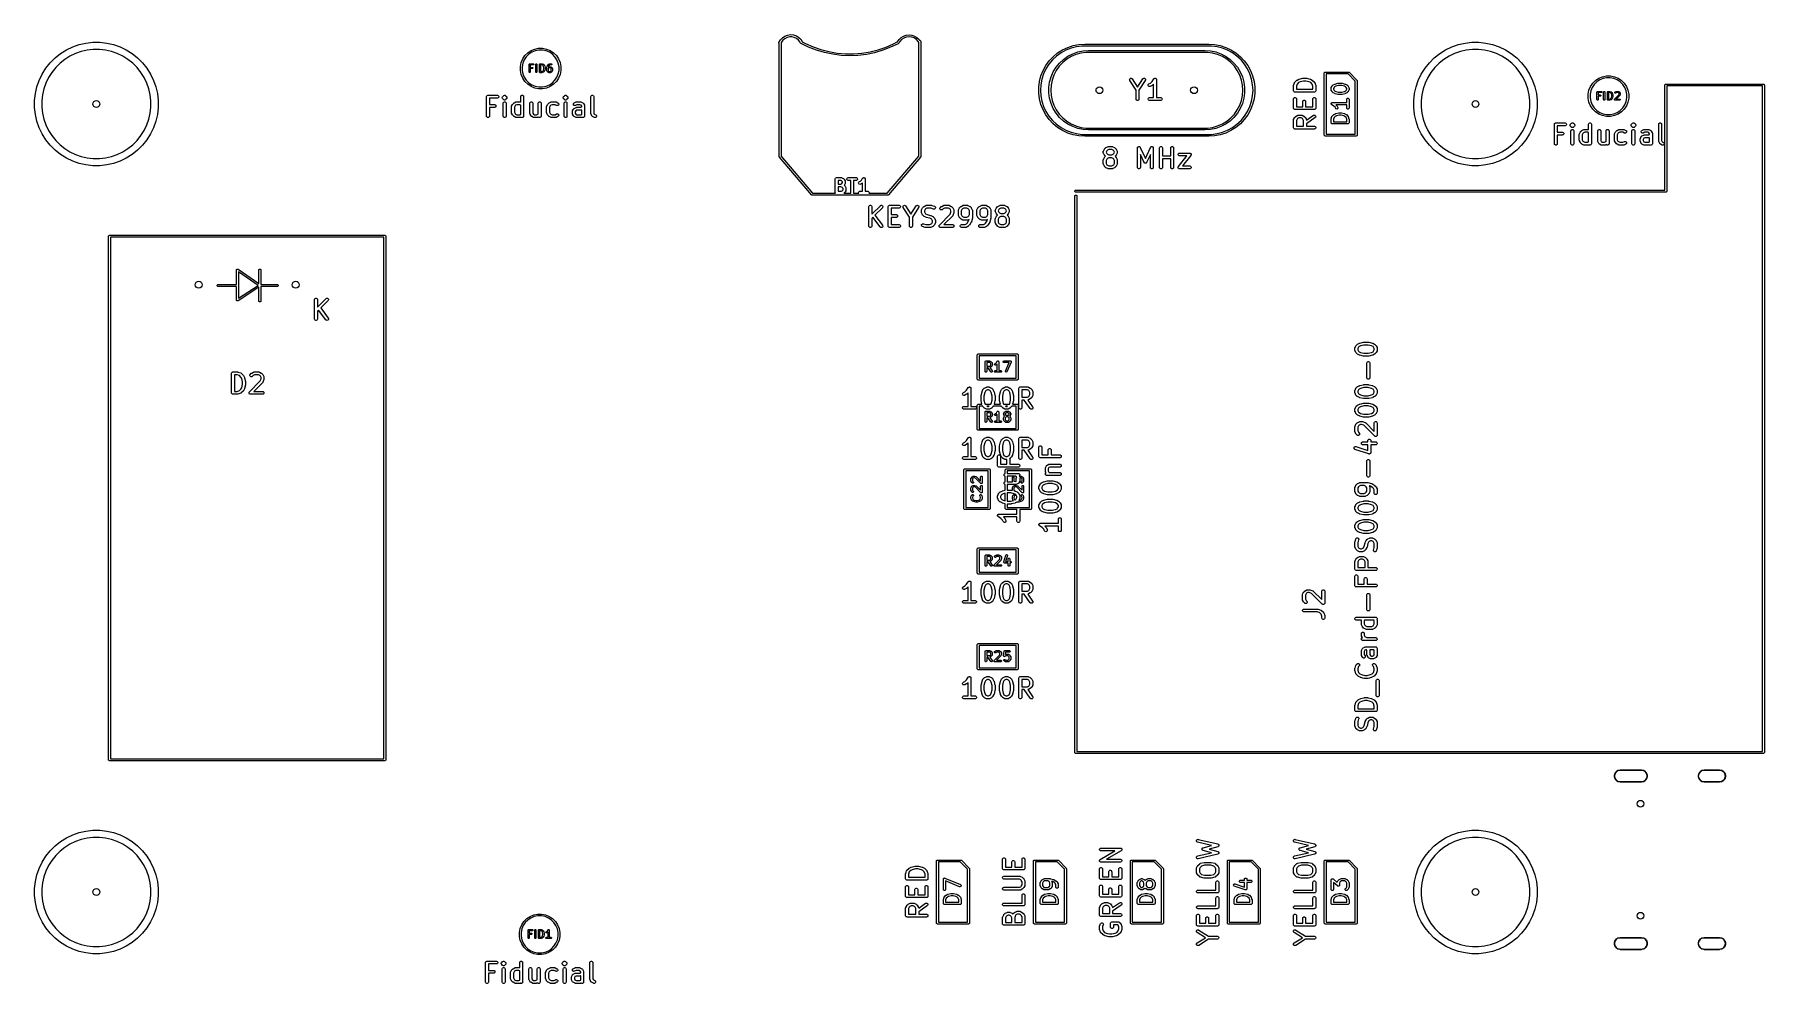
# Model space of a CAD drawing. Extents: x 3.96 to 7.48, y -4.88 to -2.96.
import ezdxf

# ---------------------------------------------------------------- set-up
doc = ezdxf.new("R2010")
doc.units = 0
doc.header["$MEASUREMENT"] = 0
doc.layers.add('BLACK', color=7, linetype='CONTINUOUS')

msp = doc.modelspace()

# ---------------------------------------------------------------- linework, layer by layer
at = {"layer": 'BLACK', "linetype": 'CONTINUOUS'}
for p, q in [((4.0279, -2.9876), (4.0406, -2.9815)), ((4.0406, -2.9815), (4.0539, -2.9768)), ((4.0539, -2.9768), (4.0676, -2.9737)), ((4.0676, -2.9737), (4.0816, -2.9721)), ((4.0816, -2.9721), (4.0957, -2.9721)), ((4.0957, -2.9721), (4.1097, -2.9737)), ((4.1097, -2.9737), (4.1234, -2.9768)), ((4.1234, -2.9768), (4.1367, -2.9815)), ((4.1367, -2.9815), (4.1494, -2.9876)), ((4.9787, -2.986), (4.9866, -2.9844)), ((4.9866, -2.9844), (4.9947, -2.9844)), ((4.9947, -2.9844), (5.0027, -2.986)), ((5.4743, -2.9741), (5.4744, -2.9727)), ((5.475, -2.9752), (5.4743, -2.9741)), ((5.4744, -2.9727), (5.4774, -2.9674)), ((5.4744, -2.9727), (5.4744, -2.9727)), ((5.475, -3.202), (5.475, -2.9752)), ((5.4774, -2.9674), (5.4815, -2.9629)), ((5.4798, -2.9722), (5.4789, -2.9743)), ((5.4789, -2.9743), (5.4789, -3.202)), ((5.4827, -2.9681), (5.4798, -2.9722)), ((5.4815, -2.9629), (5.4865, -2.9595)), ((5.4865, -2.9649), (5.4827, -2.9681)), ((5.4865, -2.9595), (5.4922, -2.9574)), ((5.4909, -2.9626), (5.4865, -2.9649)), ((5.4957, -2.9613), (5.4909, -2.9626)), ((5.4922, -2.9574), (5.4982, -2.9566)), ((5.5007, -2.9613), (5.4957, -2.9613)), ((5.4982, -2.9566), (5.5042, -2.9572)), ((5.5056, -2.9623), (5.5007, -2.9613)), ((5.5042, -2.9572), (5.5099, -2.9591)), ((5.5101, -2.9645), (5.5056, -2.9623)), ((5.5099, -2.9591), (5.515, -2.9624)), ((5.514, -2.9676), (5.5101, -2.9645)), ((5.5171, -2.9716), (5.514, -2.9676)), ((5.515, -2.9624), (5.5193, -2.9667)), ((5.5181, -2.9738), (5.5171, -2.9716)), ((5.5191, -2.9749), (5.5181, -2.9738)), ((5.5181, -2.9738), (5.5181, -2.9738)), ((5.5205, -2.9752), (5.5191, -2.9749)), ((5.5193, -2.9667), (5.522, -2.9712)), ((5.521, -2.975), (5.5205, -2.9752)), ((5.5347, -2.9818), (5.521, -2.975)), ((5.522, -2.9712), (5.5286, -2.9748)), ((5.5286, -2.9748), (5.544, -2.9816)), ((5.5506, -2.988), (5.5347, -2.9818)), ((5.544, -2.9816), (5.5599, -2.9871)), ((5.676, -2.9875), (5.6919, -2.9821)), ((5.7012, -2.9824), (5.6852, -2.9885)), ((5.6919, -2.9821), (5.7073, -2.9755)), ((5.7166, -2.975), (5.7012, -2.9824)), ((5.7073, -2.9755), (5.7148, -2.9715)), ((5.7148, -2.9715), (5.7152, -2.9714)), ((5.7148, -2.9715), (5.7148, -2.9715)), ((5.7152, -2.9714), (5.7183, -2.9667)), ((5.7173, -2.9742), (5.7166, -2.975)), ((5.7166, -2.975), (5.7166, -2.975)), ((5.7178, -2.9741), (5.7173, -2.9742)), ((5.7187, -2.9733), (5.7178, -2.9741)), ((5.7183, -2.9667), (5.7225, -2.9627)), ((5.7199, -2.9708), (5.7187, -2.9733)), ((5.7187, -2.9733), (5.7187, -2.9733)), ((5.7235, -2.9667), (5.7199, -2.9708)), ((5.7225, -2.9627), (5.7274, -2.9596)), ((5.728, -2.9635), (5.7235, -2.9667)), ((5.7274, -2.9596), (5.7328, -2.9577)), ((5.7331, -2.9615), (5.728, -2.9635)), ((5.7328, -2.9577), (5.7386, -2.9571)), ((5.7386, -2.9608), (5.7331, -2.9615)), ((5.7386, -2.9571), (5.7443, -2.9576)), ((5.744, -2.9615), (5.7386, -2.9608)), ((5.7492, -2.9634), (5.744, -2.9615)), ((5.7443, -2.9576), (5.7498, -2.9595)), ((5.7537, -2.9665), (5.7492, -2.9634)), ((5.7498, -2.9595), (5.7547, -2.9624)), ((5.7574, -2.9706), (5.7537, -2.9665)), ((5.7547, -2.9624), (5.7589, -2.9664)), ((5.7584, -2.9726), (5.7574, -2.9706)), ((5.7584, -3.2033), (5.7584, -2.9726)), ((5.7589, -2.9664), (5.7599, -2.9679)), ((5.7599, -2.9679), (5.7612, -2.9679)), ((5.7612, -2.9679), (5.7622, -2.969)), ((5.7622, -2.969), (5.7624, -2.9697)), ((5.7624, -2.9697), (5.7624, -3.204)), ((6.0502, -2.9876), (6.0609, -2.9826)), ((6.0676, -2.9842), (6.0571, -2.9883)), ((6.0609, -2.9826), (6.072, -2.9789)), ((6.0785, -2.9814), (6.0676, -2.9842)), ((6.072, -2.9789), (6.0836, -2.9767)), ((6.0897, -2.9799), (6.0785, -2.9814)), ((6.0836, -2.9767), (6.0953, -2.976)), ((6.0953, -2.9799), (6.0897, -2.9799)), ((6.0953, -2.976), (6.3473, -2.976)), ((6.0953, -2.976), (6.0953, -2.976)), ((6.3473, -2.9799), (6.0953, -2.9799)), ((6.0953, -2.9799), (6.0953, -2.9799)), ((6.0953, -2.9799), (6.0953, -2.9799)), ((6.3473, -2.976), (6.3473, -2.976)), ((6.3473, -2.976), (6.359, -2.9768)), ((6.3529, -2.9799), (6.3473, -2.9799)), ((6.3641, -2.9814), (6.3529, -2.9799)), ((6.359, -2.9768), (6.3705, -2.979)), ((6.375, -2.9842), (6.3641, -2.9814)), ((6.3705, -2.979), (6.3817, -2.9826)), ((6.3855, -2.9883), (6.375, -2.9842)), ((6.3817, -2.9826), (6.3923, -2.9876)), ((6.8279, -2.9876), (6.8406, -2.9815)), ((6.8406, -2.9815), (6.8539, -2.9768)), ((6.8539, -2.9768), (6.8676, -2.9737)), ((6.8676, -2.9737), (6.8816, -2.9721)), ((6.8816, -2.9721), (6.8957, -2.9721)), ((6.8957, -2.9721), (6.9097, -2.9737)), ((6.9097, -2.9737), (6.9234, -2.9768)), ((6.9234, -2.9768), (6.9367, -2.9815)), ((6.9367, -2.9815), (6.9494, -2.9876)), ((3.9862, -3.0248), (3.995, -3.0138)), ((3.995, -3.0138), (4.005, -3.0039)), ((4.005, -3.0039), (4.016, -2.9951)), ((4.0149, -3.0149), (4.0061, -3.0237)), ((4.0246, -3.0072), (4.0149, -3.0149)), ((4.016, -2.9951), (4.0279, -2.9876)), ((4.0351, -3.0006), (4.0246, -3.0072)), ((4.0463, -2.9952), (4.0351, -3.0006)), ((4.058, -2.9911), (4.0463, -2.9952)), ((4.0701, -2.9883), (4.058, -2.9911)), ((4.0825, -2.9869), (4.0701, -2.9883)), ((4.0949, -2.9869), (4.0825, -2.9869)), ((4.1072, -2.9883), (4.0949, -2.9869)), ((4.1193, -2.9911), (4.1072, -2.9883)), ((4.1311, -2.9952), (4.1193, -2.9911)), ((4.1423, -3.0006), (4.1311, -2.9952)), ((4.1528, -3.0072), (4.1423, -3.0006)), ((4.1494, -2.9876), (4.1614, -2.9951)), ((4.1625, -3.0149), (4.1528, -3.0072)), ((4.1614, -2.9951), (4.1724, -3.0039)), ((4.1713, -3.0237), (4.1625, -3.0149)), ((4.1724, -3.0039), (4.1823, -3.0138)), ((4.1823, -3.0138), (4.1911, -3.0248)), ((4.9495, -3.0215), (4.9511, -3.0135)), ((4.9511, -3.0135), (4.9542, -3.006)), ((4.9547, -3.0146), (4.9533, -3.0218)), ((4.9542, -3.006), (4.9587, -2.9993)), ((4.9575, -3.0078), (4.9547, -3.0146)), ((4.9616, -3.0017), (4.9575, -3.0078)), ((4.9587, -2.9993), (4.9644, -2.9936)), ((4.9668, -2.9965), (4.9616, -3.0017)), ((4.9644, -2.9936), (4.9712, -2.9891)), ((4.973, -2.9924), (4.9668, -2.9965)), ((4.9674, -3.0169), (4.9675, -3.0165)), ((4.9674, -3.0327), (4.9674, -3.0169)), ((4.9675, -3.0165), (4.9681, -3.0158)), ((4.9681, -3.0158), (4.9686, -3.0158)), ((4.9686, -3.0158), (4.9761, -3.0158)), ((4.9761, -3.0181), (4.9697, -3.0181)), ((4.9697, -3.0181), (4.9697, -3.0232)), ((4.9712, -2.9891), (4.9787, -2.986)), ((4.9798, -2.9896), (4.973, -2.9924)), ((4.9761, -3.0158), (4.9765, -3.0158)), ((4.9765, -3.018), (4.9761, -3.0181)), ((4.9765, -3.0158), (4.9771, -3.0165)), ((4.9771, -3.0174), (4.9765, -3.018)), ((4.9771, -3.0165), (4.9771, -3.0174)), ((4.987, -2.9881), (4.9798, -2.9896)), ((4.9809, -3.0169), (4.981, -3.0165)), ((4.9809, -3.0327), (4.9809, -3.0169)), ((4.981, -3.0165), (4.9816, -3.0158)), ((4.9816, -3.0158), (4.9825, -3.0158)), ((4.9825, -3.0158), (4.9831, -3.0165)), ((4.9831, -3.0165), (4.9832, -3.0169)), ((4.9832, -3.0169), (4.9832, -3.0327)), ((4.9944, -2.9881), (4.987, -2.9881)), ((4.9884, -3.0169), (4.9885, -3.0165)), ((4.9884, -3.0327), (4.9884, -3.0169)), ((4.9885, -3.0165), (4.9891, -3.0158)), ((4.9891, -3.0158), (4.9895, -3.0158)), ((4.9895, -3.0158), (4.9933, -3.0158)), ((4.9931, -3.0181), (4.9907, -3.0181)), ((4.9907, -3.0181), (4.9907, -3.0315)), ((4.9949, -3.0187), (4.9931, -3.0181)), ((4.9933, -3.0158), (4.9935, -3.0158)), ((4.9935, -3.0158), (4.9937, -3.0158)), ((4.9937, -3.0158), (4.9959, -3.0166)), ((5.0016, -2.9896), (4.9944, -2.9881)), ((4.9961, -3.0199), (4.9949, -3.0187)), ((4.9959, -3.0166), (4.996, -3.0166)), ((4.996, -3.0166), (4.996, -3.0166)), ((4.996, -3.0166), (4.9962, -3.0167)), ((4.9967, -3.0211), (4.9961, -3.0199)), ((4.9962, -3.0167), (4.9963, -3.0168)), ((4.9963, -3.0168), (4.9963, -3.0168)), ((4.9963, -3.0168), (4.9964, -3.0168)), ((4.9964, -3.0168), (4.9979, -3.0183)), ((4.9979, -3.0183), (4.998, -3.0185)), ((4.998, -3.0185), (4.9981, -3.0187)), ((4.9981, -3.0187), (4.9989, -3.0202)), ((4.9989, -3.0202), (4.9989, -3.0203)), ((4.9989, -3.0203), (4.9989, -3.0204)), ((5.0084, -2.9924), (5.0016, -2.9896)), ((5.0027, -2.986), (5.0102, -2.9891)), ((5.0042, -3.0202), (5.0043, -3.02)), ((5.0042, -3.0204), (5.0042, -3.0202)), ((5.0043, -3.02), (5.0058, -3.0178)), ((5.0058, -3.0178), (5.0059, -3.0177)), ((5.0059, -3.0177), (5.006, -3.0176)), ((5.006, -3.0176), (5.0067, -3.0168)), ((5.0077, -3.0192), (5.0064, -3.0212)), ((5.0067, -3.0168), (5.0069, -3.0167)), ((5.0069, -3.0167), (5.007, -3.0166)), ((5.007, -3.0166), (5.0085, -3.0159)), ((5.0082, -3.0187), (5.0077, -3.0192)), ((5.0093, -3.0181), (5.0082, -3.0187)), ((5.0145, -2.9965), (5.0084, -2.9924)), ((5.0085, -3.0159), (5.0086, -3.0159)), ((5.0086, -3.0159), (5.0086, -3.0158)), ((5.0086, -3.0158), (5.0088, -3.0158)), ((5.0088, -3.0158), (5.009, -3.0158)), ((5.009, -3.0158), (5.009, -3.0158)), ((5.009, -3.0158), (5.009, -3.0158)), ((5.009, -3.0158), (5.012, -3.0158)), ((5.012, -3.0181), (5.0093, -3.0181)), ((5.0102, -2.9891), (5.0169, -2.9936)), ((5.012, -3.0158), (5.0125, -3.0158)), ((5.0125, -3.018), (5.012, -3.0181)), ((5.0125, -3.0158), (5.0131, -3.0165)), ((5.0131, -3.0174), (5.0125, -3.018)), ((5.0131, -3.0165), (5.0131, -3.0174)), ((5.0197, -3.0017), (5.0145, -2.9965)), ((5.0169, -2.9936), (5.0226, -2.9993)), ((5.0238, -3.0078), (5.0197, -3.0017)), ((5.0226, -2.9993), (5.0271, -3.006)), ((5.0266, -3.0146), (5.0238, -3.0078)), ((5.0281, -3.0218), (5.0266, -3.0146)), ((5.0271, -3.006), (5.0302, -3.0135)), ((5.0302, -3.0135), (5.0318, -3.0215)), ((5.567, -2.993), (5.5506, -2.988)), ((5.5599, -2.9871), (5.5761, -2.9912)), ((5.5838, -2.9965), (5.567, -2.993)), ((5.5761, -2.9912), (5.5927, -2.994)), ((5.6008, -2.9987), (5.5838, -2.9965)), ((5.5927, -2.994), (5.6095, -2.9955)), ((5.6179, -2.9995), (5.6008, -2.9987)), ((5.6095, -2.9955), (5.6263, -2.9956)), ((5.635, -2.9988), (5.6179, -2.9995)), ((5.6263, -2.9956), (5.6431, -2.9942)), ((5.652, -2.9968), (5.635, -2.9988)), ((5.6431, -2.9942), (5.6597, -2.9916)), ((5.6688, -2.9933), (5.652, -2.9968)), ((5.6597, -2.9916), (5.676, -2.9875)), ((5.6852, -2.9885), (5.6688, -2.9933)), ((6.0107, -3.0297), (6.0163, -3.0194)), ((6.0163, -3.0194), (6.0232, -3.0099)), ((6.0227, -3.0168), (6.0167, -3.0263)), ((6.0299, -3.0081), (6.0227, -3.0168)), ((6.0232, -3.0099), (6.0313, -3.0014)), ((6.0381, -3.0004), (6.0299, -3.0081)), ((6.0313, -3.0014), (6.0403, -2.9939)), ((6.0372, -3.023), (6.0442, -3.0144)), ((6.0472, -2.9937), (6.0381, -3.0004)), ((6.0403, -2.9939), (6.0502, -2.9876)), ((6.0506, -3.0133), (6.0435, -3.021)), ((6.0442, -3.0144), (6.0522, -3.0069)), ((6.0571, -2.9883), (6.0472, -2.9937)), ((6.0588, -3.0066), (6.0506, -3.0133)), ((6.0522, -3.0069), (6.0612, -3.0006)), ((6.0678, -3.0012), (6.0588, -3.0066)), ((6.0612, -3.0006), (6.071, -2.9955)), ((6.0774, -2.997), (6.0678, -3.0012)), ((6.071, -2.9955), (6.0814, -2.9918)), ((6.0875, -2.9942), (6.0774, -2.997)), ((6.0814, -2.9918), (6.0922, -2.9896)), ((6.0979, -2.9927), (6.0875, -2.9942)), ((6.0922, -2.9896), (6.1032, -2.9888)), ((6.1032, -2.9927), (6.0979, -2.9927)), ((6.1032, -2.9888), (6.3394, -2.9888)), ((6.1032, -2.9888), (6.1032, -2.9888)), ((6.3394, -2.9927), (6.1032, -2.9927)), ((6.1032, -2.9927), (6.1032, -2.9927)), ((6.1032, -2.9927), (6.1032, -2.9927)), ((6.3394, -2.9888), (6.3394, -2.9888)), ((6.3394, -2.9888), (6.3504, -2.9896)), ((6.3446, -2.9927), (6.3394, -2.9927)), ((6.355, -2.9942), (6.3446, -2.9927)), ((6.3504, -2.9896), (6.3612, -2.9918)), ((6.3652, -2.997), (6.355, -2.9942)), ((6.3612, -2.9918), (6.3715, -2.9955)), ((6.3748, -3.0012), (6.3652, -2.997)), ((6.3715, -2.9955), (6.3813, -3.0006)), ((6.3838, -3.0067), (6.3748, -3.0012)), ((6.3813, -3.0006), (6.3903, -3.0069)), ((6.3919, -3.0133), (6.3838, -3.0067)), ((6.3954, -2.9937), (6.3855, -2.9883)), ((6.3903, -3.0069), (6.3984, -3.0144)), ((6.3991, -3.021), (6.3919, -3.0133)), ((6.3923, -2.9876), (6.4022, -2.9939)), ((6.4045, -3.0004), (6.3954, -2.9937)), ((6.3984, -3.0144), (6.4053, -3.023)), ((6.4022, -2.9939), (6.4113, -3.0014)), ((6.4127, -3.0081), (6.4045, -3.0004)), ((6.4113, -3.0014), (6.4193, -3.0099)), ((6.4199, -3.0168), (6.4127, -3.0081)), ((6.4193, -3.0099), (6.4262, -3.0194)), ((6.4259, -3.0263), (6.4199, -3.0168)), ((6.4262, -3.0194), (6.4319, -3.0297)), ((6.7862, -3.0248), (6.795, -3.0138)), ((6.795, -3.0138), (6.805, -3.0039)), ((6.805, -3.0039), (6.816, -2.9951)), ((6.8149, -3.0149), (6.8061, -3.0237)), ((6.8246, -3.0072), (6.8149, -3.0149)), ((6.816, -2.9951), (6.8279, -2.9876)), ((6.8351, -3.0006), (6.8246, -3.0072)), ((6.8463, -2.9952), (6.8351, -3.0006)), ((6.858, -2.9911), (6.8463, -2.9952)), ((6.8701, -2.9883), (6.858, -2.9911)), ((6.8825, -2.9869), (6.8701, -2.9883)), ((6.8949, -2.9869), (6.8825, -2.9869)), ((6.9072, -2.9883), (6.8949, -2.9869)), ((6.9193, -2.9911), (6.9072, -2.9883)), ((6.9311, -2.9952), (6.9193, -2.9911)), ((6.9423, -3.0006), (6.9311, -2.9952)), ((6.9528, -3.0072), (6.9423, -3.0006)), ((6.9494, -2.9876), (6.9614, -2.9951)), ((6.9625, -3.0149), (6.9528, -3.0072)), ((6.9614, -2.9951), (6.9724, -3.0039)), ((6.9713, -3.0237), (6.9625, -3.0149)), ((6.9724, -3.0039), (6.9823, -3.0138)), ((6.9823, -3.0138), (6.9911, -3.0248)), ((3.968, -3.0627), (3.9726, -3.0495)), ((3.9726, -3.0495), (3.9787, -3.0368)), ((3.9787, -3.0368), (3.9862, -3.0248)), ((3.9863, -3.0551), (3.9822, -3.0669)), ((3.9917, -3.0439), (3.9863, -3.0551)), ((3.9983, -3.0334), (3.9917, -3.0439)), ((4.0061, -3.0237), (3.9983, -3.0334)), ((4.179, -3.0334), (4.1713, -3.0237)), ((4.1856, -3.0439), (4.179, -3.0334)), ((4.191, -3.0551), (4.1856, -3.0439)), ((4.1951, -3.0669), (4.191, -3.0551)), ((4.1911, -3.0248), (4.1986, -3.0368)), ((4.1986, -3.0368), (4.2047, -3.0495)), ((4.2047, -3.0495), (4.2094, -3.0627)), ((4.9495, -3.0218), (4.9495, -3.0215)), ((4.9495, -3.0296), (4.9495, -3.0218)), ((4.9511, -3.0375), (4.9495, -3.0296)), ((4.9542, -3.045), (4.9511, -3.0375)), ((4.9533, -3.0218), (4.9533, -3.0292)), ((4.9533, -3.0292), (4.9547, -3.0364)), ((4.9587, -3.0517), (4.9542, -3.045)), ((4.9547, -3.0364), (4.9575, -3.0432)), ((4.9575, -3.0432), (4.9616, -3.0494)), ((4.9644, -3.0575), (4.9587, -3.0517)), ((4.9616, -3.0494), (4.9668, -3.0546)), ((4.9668, -3.0546), (4.973, -3.0587)), ((4.9675, -3.0331), (4.9674, -3.0327)), ((4.9681, -3.0338), (4.9675, -3.0331)), ((4.969, -3.0338), (4.9681, -3.0338)), ((4.9696, -3.0331), (4.969, -3.0338)), ((4.9697, -3.0327), (4.9696, -3.0331)), ((4.9697, -3.0232), (4.9738, -3.0232)), ((4.9738, -3.0256), (4.9697, -3.0256)), ((4.9697, -3.0256), (4.9697, -3.0327)), ((4.9738, -3.0232), (4.9743, -3.0233)), ((4.9743, -3.0255), (4.9738, -3.0256)), ((4.9743, -3.0233), (4.9749, -3.024)), ((4.9749, -3.0249), (4.9743, -3.0255)), ((4.9749, -3.024), (4.9749, -3.0249)), ((4.981, -3.0331), (4.9809, -3.0327)), ((4.9816, -3.0338), (4.981, -3.0331)), ((4.9825, -3.0338), (4.9816, -3.0338)), ((4.9831, -3.0331), (4.9825, -3.0338)), ((4.9832, -3.0327), (4.9831, -3.0331)), ((4.9885, -3.0331), (4.9884, -3.0327)), ((4.9891, -3.0338), (4.9885, -3.0331)), ((4.9895, -3.0339), (4.9891, -3.0338)), ((4.9933, -3.0339), (4.9895, -3.0339)), ((4.9907, -3.0315), (4.9931, -3.0315)), ((4.9931, -3.0315), (4.9949, -3.0309)), ((4.9935, -3.0338), (4.9933, -3.0339)), ((4.9937, -3.0338), (4.9935, -3.0338)), ((4.9959, -3.033), (4.9937, -3.0338)), ((4.9949, -3.0309), (4.9961, -3.0297)), ((4.996, -3.033), (4.9959, -3.033)), ((4.9962, -3.0329), (4.996, -3.033)), ((4.996, -3.033), (4.996, -3.033)), ((4.9961, -3.0297), (4.9967, -3.0285)), ((4.9963, -3.0328), (4.9962, -3.0329)), ((4.9964, -3.0328), (4.9963, -3.0328)), ((4.9963, -3.0328), (4.9963, -3.0328)), ((4.9979, -3.0313), (4.9964, -3.0328)), ((4.9974, -3.0238), (4.9967, -3.0211)), ((4.9967, -3.0285), (4.9974, -3.0258)), ((4.9974, -3.0258), (4.9974, -3.0238)), ((4.998, -3.0311), (4.9979, -3.0313)), ((4.9981, -3.031), (4.998, -3.0311)), ((4.9989, -3.0295), (4.9981, -3.031)), ((4.9989, -3.0204), (4.9997, -3.0234)), ((4.9997, -3.0262), (4.9989, -3.0292)), ((4.9989, -3.0292), (4.9989, -3.0293)), ((4.9989, -3.0293), (4.9989, -3.0295)), ((4.9997, -3.0234), (4.9997, -3.0235)), ((4.9997, -3.0235), (4.9997, -3.0237)), ((4.9997, -3.0237), (4.9997, -3.0259)), ((4.9997, -3.0259), (4.9997, -3.0261)), ((4.9997, -3.0261), (4.9997, -3.0262)), ((5.0034, -3.0234), (5.0042, -3.0204)), ((5.0034, -3.0235), (5.0034, -3.0234)), ((5.0034, -3.0237), (5.0034, -3.0235)), ((5.0034, -3.0297), (5.0034, -3.0237)), ((5.0034, -3.0298), (5.0034, -3.0297)), ((5.0034, -3.0297), (5.0034, -3.0297)), ((5.0034, -3.0299), (5.0034, -3.0298)), ((5.0035, -3.0301), (5.0034, -3.0299)), ((5.0035, -3.0302), (5.0035, -3.0301)), ((5.0042, -3.0317), (5.0035, -3.0302)), ((5.0035, -3.0302), (5.0035, -3.0302)), ((5.0044, -3.0319), (5.0042, -3.0317)), ((5.0045, -3.032), (5.0044, -3.0319)), ((5.0052, -3.0328), (5.0045, -3.032)), ((5.0054, -3.0329), (5.0052, -3.0328)), ((5.0055, -3.033), (5.0054, -3.0329)), ((5.007, -3.0337), (5.0055, -3.033)), ((5.0063, -3.0251), (5.0057, -3.0262)), ((5.0057, -3.0262), (5.0057, -3.0294)), ((5.0057, -3.0294), (5.0063, -3.0305)), ((5.0064, -3.0212), (5.0061, -3.0223)), ((5.0061, -3.0223), (5.007, -3.0219)), ((5.0067, -3.0247), (5.0063, -3.0251)), ((5.0063, -3.0305), (5.0067, -3.031)), ((5.0078, -3.0241), (5.0067, -3.0247)), ((5.0067, -3.031), (5.0078, -3.0315)), ((5.007, -3.0219), (5.0071, -3.0219)), ((5.0071, -3.0338), (5.007, -3.0337)), ((5.0071, -3.0219), (5.0071, -3.0218)), ((5.0071, -3.0218), (5.0073, -3.0218)), ((5.0073, -3.0338), (5.0071, -3.0338)), ((5.0071, -3.0338), (5.0071, -3.0338)), ((5.0073, -3.0218), (5.0075, -3.0218)), ((5.0075, -3.0339), (5.0073, -3.0338)), ((5.0075, -3.0218), (5.0075, -3.0217)), ((5.0075, -3.0217), (5.0105, -3.0217)), ((5.0075, -3.0218), (5.0075, -3.0218)), ((5.0075, -3.0339), (5.0075, -3.0338)), ((5.0075, -3.0338), (5.0075, -3.0339)), ((5.0105, -3.0339), (5.0075, -3.0339)), ((5.0103, -3.0241), (5.0078, -3.0241)), ((5.0078, -3.0315), (5.0103, -3.0315)), ((5.0084, -3.0587), (5.0145, -3.0546)), ((5.0113, -3.0247), (5.0103, -3.0241)), ((5.0103, -3.0315), (5.0113, -3.031)), ((5.0105, -3.0217), (5.0106, -3.0218)), ((5.0106, -3.0338), (5.0105, -3.0339)), ((5.0106, -3.0218), (5.0106, -3.0218)), ((5.0106, -3.0218), (5.0108, -3.0218)), ((5.0108, -3.0338), (5.0106, -3.0339)), ((5.0106, -3.0339), (5.0106, -3.0338)), ((5.0108, -3.0218), (5.011, -3.0218)), ((5.011, -3.0338), (5.0108, -3.0338)), ((5.011, -3.0218), (5.011, -3.0219)), ((5.011, -3.0219), (5.0111, -3.0219)), ((5.0111, -3.0337), (5.011, -3.0338)), ((5.011, -3.0338), (5.011, -3.0338)), ((5.0111, -3.0219), (5.0126, -3.0226)), ((5.0126, -3.033), (5.0111, -3.0337)), ((5.0118, -3.0251), (5.0113, -3.0247)), ((5.0113, -3.031), (5.0118, -3.0305)), ((5.0124, -3.0262), (5.0118, -3.0251)), ((5.0118, -3.0305), (5.0124, -3.0294)), ((5.0124, -3.0294), (5.0124, -3.0262)), ((5.0126, -3.0226), (5.0127, -3.0227)), ((5.0127, -3.0329), (5.0126, -3.033)), ((5.0127, -3.0227), (5.0129, -3.0228)), ((5.0129, -3.0328), (5.0127, -3.0329)), ((5.0129, -3.0228), (5.0136, -3.0236)), ((5.0136, -3.032), (5.0129, -3.0328)), ((5.0136, -3.0236), (5.0137, -3.0238)), ((5.0137, -3.0319), (5.0136, -3.032)), ((5.0137, -3.0238), (5.0139, -3.0239)), ((5.0139, -3.0317), (5.0137, -3.0319)), ((5.0139, -3.0239), (5.0146, -3.0254)), ((5.0146, -3.0302), (5.0139, -3.0317)), ((5.0145, -3.0546), (5.0197, -3.0494)), ((5.0146, -3.0254), (5.0146, -3.0255)), ((5.0146, -3.0255), (5.0146, -3.0255)), ((5.0146, -3.0255), (5.0147, -3.0257)), ((5.0147, -3.0299), (5.0146, -3.0301)), ((5.0146, -3.0301), (5.0146, -3.0302)), ((5.0146, -3.0302), (5.0146, -3.0302)), ((5.0147, -3.0257), (5.0147, -3.0258)), ((5.0147, -3.0258), (5.0147, -3.0259)), ((5.0147, -3.0259), (5.0147, -3.0259)), ((5.0147, -3.0259), (5.0147, -3.0297)), ((5.0147, -3.0297), (5.0147, -3.0297)), ((5.0147, -3.0297), (5.0147, -3.0298)), ((5.0147, -3.0298), (5.0147, -3.0299)), ((5.0226, -3.0517), (5.0169, -3.0575)), ((5.0197, -3.0494), (5.0238, -3.0432)), ((5.0271, -3.045), (5.0226, -3.0517)), ((5.0238, -3.0432), (5.0266, -3.0364)), ((5.0266, -3.0364), (5.0281, -3.0292)), ((5.0302, -3.0375), (5.0271, -3.045)), ((5.0281, -3.0292), (5.0281, -3.0218)), ((5.0318, -3.0296), (5.0302, -3.0375)), ((5.0318, -3.0215), (5.0318, -3.0296)), ((6.002, -3.0636), (6.0034, -3.052)), ((6.0034, -3.052), (6.0064, -3.0406)), ((6.0084, -3.0472), (6.0063, -3.0583)), ((6.0064, -3.0406), (6.0107, -3.0297)), ((6.0119, -3.0365), (6.0084, -3.0472)), ((6.0167, -3.0263), (6.0119, -3.0365)), ((6.0226, -3.064), (6.0241, -3.0531)), ((6.0241, -3.0531), (6.0271, -3.0425)), ((6.0291, -3.0488), (6.0269, -3.059)), ((6.0271, -3.0425), (6.0315, -3.0324)), ((6.0326, -3.0389), (6.0291, -3.0488)), ((6.0315, -3.0324), (6.0372, -3.023)), ((6.0374, -3.0295), (6.0326, -3.0389)), ((6.0435, -3.021), (6.0374, -3.0295)), ((6.1865, -3.048), (6.1867, -3.0469)), ((6.1867, -3.0491), (6.1865, -3.048)), ((6.1867, -3.0469), (6.1874, -3.0459)), ((6.1869, -3.0496), (6.1867, -3.0491)), ((6.1996, -3.0695), (6.1869, -3.0496)), ((6.1874, -3.0459), (6.1883, -3.0453)), ((6.1883, -3.0453), (6.1895, -3.0451)), ((6.1895, -3.0451), (6.1906, -3.0454)), ((6.1906, -3.0454), (6.1915, -3.046)), ((6.1915, -3.046), (6.1919, -3.0465)), ((6.1919, -3.0465), (6.2025, -3.0632)), ((6.2025, -3.0632), (6.2132, -3.0465)), ((6.2181, -3.0496), (6.2055, -3.0695)), ((6.2132, -3.0465), (6.2135, -3.046)), ((6.2135, -3.046), (6.2145, -3.0454)), ((6.2145, -3.0454), (6.2156, -3.0451)), ((6.2156, -3.0451), (6.2167, -3.0453)), ((6.2167, -3.0453), (6.2177, -3.0459)), ((6.2177, -3.0459), (6.2184, -3.0469)), ((6.2184, -3.0491), (6.2181, -3.0496)), ((6.2184, -3.0469), (6.2186, -3.048)), ((6.2186, -3.048), (6.2184, -3.0491)), ((6.2256, -3.0567), (6.2289, -3.055)), ((6.2289, -3.055), (6.2321, -3.0518)), ((6.2321, -3.0518), (6.2357, -3.0464)), ((6.2357, -3.0464), (6.2361, -3.046)), ((6.2357, -3.0464), (6.2357, -3.0464)), ((6.2357, -3.0464), (6.2357, -3.0464)), ((6.2357, -3.0464), (6.2357, -3.0464)), ((6.2361, -3.046), (6.2363, -3.0458)), ((6.2363, -3.0458), (6.2365, -3.0456)), ((6.2365, -3.0456), (6.2368, -3.0455)), ((6.2368, -3.0455), (6.237, -3.0453)), ((6.237, -3.0453), (6.2373, -3.0453)), ((6.2373, -3.0453), (6.2376, -3.0452)), ((6.2376, -3.0452), (6.2379, -3.0452)), ((6.2379, -3.0452), (6.2382, -3.0451)), ((6.2382, -3.0451), (6.2384, -3.0452)), ((6.2384, -3.0452), (6.2387, -3.0452)), ((6.2387, -3.0452), (6.239, -3.0453)), ((6.239, -3.0453), (6.2393, -3.0453)), ((6.2393, -3.0453), (6.2395, -3.0455)), ((6.2395, -3.0455), (6.2398, -3.0456)), ((6.2398, -3.0456), (6.24, -3.0458)), ((6.24, -3.0458), (6.2402, -3.046)), ((6.2402, -3.046), (6.2404, -3.0462)), ((6.2404, -3.0462), (6.2406, -3.0464)), ((6.2406, -3.0464), (6.2407, -3.0467)), ((6.2407, -3.0467), (6.2409, -3.0469)), ((6.2409, -3.0469), (6.2409, -3.0472)), ((6.2409, -3.0472), (6.2411, -3.0475)), ((6.2411, -3.0475), (6.2411, -3.048)), ((6.2411, -3.048), (6.2411, -3.048)), ((6.2411, -3.048), (6.2411, -3.0481)), ((6.2411, -3.0481), (6.2411, -3.0481)), ((6.2411, -3.0481), (6.2411, -3.0845)), ((6.4051, -3.0295), (6.3991, -3.021)), ((6.41, -3.0389), (6.4051, -3.0295)), ((6.4053, -3.023), (6.411, -3.0324)), ((6.4135, -3.0488), (6.41, -3.0389)), ((6.411, -3.0324), (6.4154, -3.0425)), ((6.4156, -3.059), (6.4135, -3.0488)), ((6.4154, -3.0425), (6.4184, -3.0531)), ((6.4184, -3.0531), (6.4199, -3.064)), ((6.4307, -3.0365), (6.4259, -3.0263)), ((6.4342, -3.0472), (6.4307, -3.0365)), ((6.4319, -3.0297), (6.4362, -3.0406)), ((6.4363, -3.0583), (6.4342, -3.0472)), ((6.4362, -3.0406), (6.4391, -3.052)), ((6.4391, -3.052), (6.4406, -3.0636)), ((6.5193, -3.06), (6.5212, -3.0544)), ((6.5212, -3.0544), (6.5214, -3.0539)), ((6.5214, -3.0539), (6.5215, -3.0538)), ((6.5215, -3.0537), (6.5219, -3.0532)), ((6.5215, -3.0538), (6.5215, -3.0537)), ((6.5219, -3.0532), (6.5256, -3.0495)), ((6.5256, -3.0495), (6.5259, -3.0493)), ((6.5259, -3.0493), (6.526, -3.0492)), ((6.5259, -3.0493), (6.5259, -3.0493)), ((6.526, -3.0492), (6.5261, -3.0491)), ((6.5261, -3.0491), (6.5264, -3.0489)), ((6.5261, -3.0491), (6.5261, -3.0491)), ((6.5264, -3.0489), (6.5301, -3.0471)), ((6.5295, -3.054), (6.5265, -3.0569)), ((6.5325, -3.0525), (6.5295, -3.054)), ((6.5301, -3.0471), (6.5302, -3.0471)), ((6.5302, -3.0471), (6.5302, -3.047)), ((6.5302, -3.047), (6.5304, -3.047)), ((6.5304, -3.047), (6.5307, -3.0469)), ((6.5307, -3.0469), (6.5308, -3.0468)), ((6.5307, -3.0469), (6.5307, -3.0469)), ((6.5308, -3.0468), (6.5382, -3.045)), ((6.5393, -3.0508), (6.5325, -3.0525)), ((6.5382, -3.045), (6.5383, -3.045)), ((6.5383, -3.045), (6.5384, -3.0449)), ((6.5384, -3.0449), (6.5386, -3.0449)), ((6.5386, -3.0449), (6.5388, -3.0449)), ((6.5388, -3.0449), (6.5389, -3.0449)), ((6.5389, -3.0449), (6.539, -3.0449)), ((6.539, -3.0449), (6.5446, -3.0449)), ((6.5442, -3.0508), (6.5393, -3.0508)), ((6.5511, -3.0525), (6.5442, -3.0508)), ((6.5446, -3.0449), (6.5447, -3.0449)), ((6.5447, -3.0449), (6.5447, -3.0449)), ((6.5447, -3.0449), (6.5449, -3.0449)), ((6.5449, -3.0449), (6.5452, -3.0449)), ((6.5452, -3.0449), (6.5452, -3.045)), ((6.5452, -3.045), (6.5453, -3.045)), ((6.5453, -3.045), (6.5528, -3.0468)), ((6.5541, -3.054), (6.5511, -3.0525)), ((6.5528, -3.0468), (6.5528, -3.0469)), ((6.5528, -3.0469), (6.5529, -3.0469)), ((6.5529, -3.0469), (6.5531, -3.047)), ((6.5531, -3.047), (6.5534, -3.047)), ((6.5534, -3.047), (6.5534, -3.0471)), ((6.5534, -3.0471), (6.5534, -3.0471)), ((6.5534, -3.0471), (6.5572, -3.0489)), ((6.557, -3.0569), (6.5541, -3.054)), ((6.5572, -3.0489), (6.5574, -3.0491)), ((6.5574, -3.0491), (6.5575, -3.0491)), ((6.5575, -3.0491), (6.5576, -3.0492)), ((6.5576, -3.0492), (6.5576, -3.0493)), ((6.5576, -3.0493), (6.5577, -3.0493)), ((6.5577, -3.0493), (6.5579, -3.0495)), ((6.5579, -3.0495), (6.5617, -3.0532)), ((6.5617, -3.0532), (6.562, -3.0537)), ((6.562, -3.0537), (6.5621, -3.0538)), ((6.5621, -3.0538), (6.5622, -3.0539)), ((6.5622, -3.0539), (6.5624, -3.0544)), ((6.5624, -3.0544), (6.5643, -3.06)), ((6.5817, -3.0345), (6.5819, -3.0338)), ((6.5817, -3.1605), (6.5817, -3.0345)), ((6.5819, -3.0338), (6.583, -3.0327)), ((6.583, -3.0327), (6.5837, -3.0326)), ((6.5837, -3.0326), (6.631, -3.0326)), ((6.5857, -3.0365), (6.5857, -3.1585)), ((6.6301, -3.0365), (6.5857, -3.0365)), ((6.6098, -3.0555), (6.61, -3.0554)), ((6.61, -3.0554), (6.6175, -3.0554)), ((6.6175, -3.0554), (6.6178, -3.0555)), ((6.6447, -3.0511), (6.6301, -3.0365)), ((6.631, -3.0326), (6.6317, -3.0327)), ((6.6317, -3.0327), (6.6324, -3.0331)), ((6.6324, -3.0331), (6.6481, -3.0489)), ((6.6447, -3.1585), (6.6447, -3.0511)), ((6.6481, -3.0489), (6.6485, -3.0495)), ((6.6485, -3.0495), (6.6485, -3.0495)), ((6.6485, -3.0495), (6.6487, -3.0503)), ((6.6487, -3.0503), (6.6487, -3.1605)), ((6.768, -3.0627), (6.7726, -3.0495)), ((6.7726, -3.0495), (6.7787, -3.0368)), ((6.7787, -3.0368), (6.7862, -3.0248)), ((6.7863, -3.0551), (6.7822, -3.0669)), ((6.7917, -3.0439), (6.7863, -3.0551)), ((6.7983, -3.0334), (6.7917, -3.0439)), ((6.8061, -3.0237), (6.7983, -3.0334)), ((6.979, -3.0334), (6.9713, -3.0237)), ((6.9856, -3.0439), (6.979, -3.0334)), ((6.991, -3.0551), (6.9856, -3.0439)), ((6.9951, -3.0669), (6.991, -3.0551)), ((6.9911, -3.0248), (6.9986, -3.0368)), ((6.9986, -3.0368), (7.0047, -3.0495)), ((7.0047, -3.0495), (7.0094, -3.0627)), ((7.1222, -3.062), (7.1267, -3.0553)), ((7.1267, -3.0553), (7.1324, -3.0496)), ((7.1348, -3.0525), (7.1296, -3.0577)), ((7.1324, -3.0496), (7.1392, -3.0451)), ((7.141, -3.0484), (7.1348, -3.0525)), ((7.1392, -3.0451), (7.1467, -3.042)), ((7.1478, -3.0456), (7.141, -3.0484)), ((7.1467, -3.042), (7.1546, -3.0404)), ((7.155, -3.0441), (7.1478, -3.0456)), ((7.1546, -3.0404), (7.1627, -3.0404)), ((7.1624, -3.0441), (7.155, -3.0441)), ((7.1696, -3.0456), (7.1624, -3.0441)), ((7.1627, -3.0404), (7.1707, -3.042)), ((7.1764, -3.0484), (7.1696, -3.0456)), ((7.1707, -3.042), (7.1782, -3.0451)), ((7.1825, -3.0525), (7.1764, -3.0484)), ((7.1782, -3.0451), (7.1849, -3.0496)), ((7.1877, -3.0577), (7.1825, -3.0525)), ((7.1849, -3.0496), (7.1906, -3.0553)), ((7.1906, -3.0553), (7.1951, -3.062)), ((3.9633, -3.0905), (3.9648, -3.0765)), ((3.9633, -3.0913), (3.9633, -3.0905)), ((3.9648, -3.0765), (3.968, -3.0627)), ((3.9795, -3.079), (3.9781, -3.0913)), ((3.9822, -3.0669), (3.9795, -3.079)), ((4.1979, -3.079), (4.1951, -3.0669)), ((4.1993, -3.0913), (4.1979, -3.079)), ((4.2094, -3.0627), (4.2125, -3.0765)), ((4.2125, -3.0765), (4.2141, -3.0905)), ((4.2141, -3.0905), (4.2141, -3.1046)), ((4.8809, -3.0822), (4.8814, -3.0812)), ((4.8809, -3.0828), (4.8809, -3.0822)), ((4.8809, -3.1222), (4.8809, -3.0828)), ((4.8814, -3.0812), (4.8822, -3.0803)), ((4.8822, -3.0803), (4.8832, -3.0799)), ((4.8832, -3.0799), (4.8838, -3.0798)), ((4.8838, -3.0798), (4.9026, -3.0798)), ((4.9026, -3.0857), (4.8868, -3.0857)), ((4.8868, -3.0857), (4.8868, -3.0986)), ((4.9026, -3.0798), (4.9031, -3.0799)), ((4.9031, -3.0857), (4.9026, -3.0857)), ((4.9031, -3.0799), (4.9042, -3.0803)), ((4.9042, -3.0852), (4.9031, -3.0857)), ((4.9042, -3.0803), (4.905, -3.0812)), ((4.905, -3.0844), (4.9042, -3.0852)), ((4.905, -3.0812), (4.9055, -3.0822)), ((4.9055, -3.0834), (4.905, -3.0844)), ((4.9055, -3.0822), (4.9055, -3.0834)), ((4.9128, -3.0841), (4.9132, -3.083)), ((4.9128, -3.0852), (4.9128, -3.0841)), ((4.9132, -3.0863), (4.9128, -3.0852)), ((4.9132, -3.083), (4.9136, -3.0826)), ((4.9136, -3.0868), (4.9132, -3.0863)), ((4.9136, -3.0826), (4.9155, -3.0807)), ((4.9155, -3.0886), (4.9136, -3.0868)), ((4.9155, -3.0807), (4.9159, -3.0803)), ((4.9159, -3.089), (4.9155, -3.0886)), ((4.9159, -3.0803), (4.917, -3.0799)), ((4.917, -3.0894), (4.9159, -3.089)), ((4.917, -3.0799), (4.9181, -3.0799)), ((4.9181, -3.0894), (4.917, -3.0894)), ((4.917, -3.0894), (4.917, -3.0894)), ((4.9181, -3.0799), (4.9181, -3.0799)), ((4.9181, -3.0799), (4.9192, -3.0803)), ((4.9192, -3.089), (4.9181, -3.0894)), ((4.9181, -3.0894), (4.9181, -3.0894)), ((4.9192, -3.0803), (4.9196, -3.0807)), ((4.9196, -3.0886), (4.9192, -3.089)), ((4.9196, -3.0807), (4.9215, -3.0826)), ((4.9215, -3.0868), (4.9196, -3.0886)), ((4.9215, -3.0826), (4.9219, -3.083)), ((4.9219, -3.0863), (4.9215, -3.0868)), ((4.9219, -3.083), (4.922, -3.0834)), ((4.9223, -3.0852), (4.9219, -3.0863)), ((4.922, -3.0834), (4.9223, -3.0841)), ((4.9223, -3.0841), (4.9223, -3.0852)), ((4.9502, -3.0828), (4.9503, -3.0822)), ((4.9502, -3.0931), (4.9502, -3.0828)), ((4.9503, -3.0822), (4.9507, -3.0812)), ((4.9507, -3.0812), (4.9515, -3.0803)), ((4.9515, -3.0803), (4.9526, -3.0799)), ((4.9526, -3.0799), (4.9538, -3.0799)), ((4.9538, -3.0799), (4.9548, -3.0803)), ((4.9548, -3.0803), (4.9556, -3.0812)), ((4.9556, -3.0812), (4.9561, -3.0822)), ((4.9561, -3.0822), (4.9561, -3.0828)), ((4.9561, -3.0828), (4.9561, -3.1222)), ((4.9712, -3.062), (4.9644, -3.0575)), ((4.9787, -3.0651), (4.9712, -3.062)), ((4.973, -3.0587), (4.9798, -3.0615)), ((4.9866, -3.0667), (4.9787, -3.0651)), ((4.9798, -3.0615), (4.987, -3.0629)), ((4.9947, -3.0667), (4.9866, -3.0667)), ((4.987, -3.0629), (4.9944, -3.0629)), ((4.9944, -3.0629), (5.0016, -3.0615)), ((5.0027, -3.0651), (4.9947, -3.0667)), ((5.0016, -3.0615), (5.0084, -3.0587)), ((5.0102, -3.062), (5.0027, -3.0651)), ((5.0169, -3.0575), (5.0102, -3.062)), ((5.0365, -3.0841), (5.037, -3.083)), ((5.0365, -3.0852), (5.0365, -3.0841)), ((5.037, -3.0863), (5.0365, -3.0852)), ((5.037, -3.083), (5.0373, -3.0826)), ((5.0373, -3.0868), (5.037, -3.0863)), ((5.0373, -3.0826), (5.0392, -3.0807)), ((5.0392, -3.0886), (5.0373, -3.0868)), ((5.0392, -3.0807), (5.0397, -3.0803)), ((5.0397, -3.089), (5.0392, -3.0886)), ((5.0397, -3.0803), (5.0407, -3.0799)), ((5.0407, -3.0894), (5.0397, -3.089)), ((5.0407, -3.0799), (5.0419, -3.0799)), ((5.0419, -3.0894), (5.0407, -3.0894)), ((5.0407, -3.0894), (5.0407, -3.0894)), ((5.0419, -3.0799), (5.0419, -3.0799)), ((5.0419, -3.0799), (5.0429, -3.0803)), ((5.0429, -3.089), (5.0419, -3.0894)), ((5.0419, -3.0894), (5.0419, -3.0894)), ((5.0429, -3.0803), (5.0434, -3.0807)), ((5.0434, -3.0886), (5.0429, -3.089)), ((5.0434, -3.0807), (5.0453, -3.0826)), ((5.0453, -3.0868), (5.0434, -3.0886)), ((5.0453, -3.0826), (5.0456, -3.083)), ((5.0456, -3.0863), (5.0453, -3.0868)), ((5.0456, -3.083), (5.0458, -3.0834)), ((5.0461, -3.0852), (5.0456, -3.0863)), ((5.0458, -3.0834), (5.0461, -3.0841)), ((5.0461, -3.0841), (5.0461, -3.0852)), ((5.0927, -3.0828), (5.0928, -3.0822)), ((5.0927, -3.1165), (5.0927, -3.0828)), ((5.0928, -3.0822), (5.0932, -3.0812)), ((5.0932, -3.0812), (5.094, -3.0803)), ((5.094, -3.0803), (5.0951, -3.0799)), ((5.0951, -3.0799), (5.0962, -3.0799)), ((5.0962, -3.0799), (5.0973, -3.0803)), ((5.0973, -3.0803), (5.0981, -3.0812)), ((5.0981, -3.0812), (5.0986, -3.0822)), ((5.0986, -3.0822), (5.0986, -3.0828)), ((5.0986, -3.0828), (5.0986, -3.1158)), ((6.002, -3.0754), (6.002, -3.0636)), ((6.0034, -3.087), (6.002, -3.0754)), ((6.0064, -3.0984), (6.0034, -3.087)), ((6.0063, -3.0583), (6.0056, -3.0695)), ((6.0056, -3.0695), (6.0063, -3.0808)), ((6.0063, -3.0808), (6.0084, -3.0918)), ((6.0226, -3.075), (6.0226, -3.064)), ((6.0241, -3.0859), (6.0226, -3.075)), ((6.0271, -3.0965), (6.0241, -3.0859)), ((6.0269, -3.059), (6.0262, -3.0695)), ((6.0262, -3.0695), (6.0269, -3.08)), ((6.0269, -3.08), (6.0291, -3.0903)), ((6.0291, -3.0903), (6.0326, -3.1002)), ((6.1996, -3.0874), (6.1996, -3.0695)), ((6.1996, -3.088), (6.1996, -3.0874)), ((6.2001, -3.0891), (6.1996, -3.088)), ((6.2009, -3.0899), (6.2001, -3.0891)), ((6.202, -3.0903), (6.2009, -3.0899)), ((6.2031, -3.0903), (6.202, -3.0903)), ((6.2042, -3.0899), (6.2031, -3.0903)), ((6.205, -3.0891), (6.2042, -3.0899)), ((6.2054, -3.088), (6.205, -3.0891)), ((6.2055, -3.0874), (6.2054, -3.088)), ((6.2055, -3.0695), (6.2055, -3.0874)), ((6.224, -3.0589), (6.2243, -3.0578)), ((6.2241, -3.0601), (6.224, -3.0589)), ((6.224, -3.0868), (6.2245, -3.0858)), ((6.224, -3.088), (6.224, -3.0868)), ((6.2245, -3.0891), (6.224, -3.088)), ((6.2246, -3.0611), (6.2241, -3.0601)), ((6.2243, -3.0578), (6.2251, -3.057)), ((6.2245, -3.0858), (6.2253, -3.085)), ((6.2253, -3.0899), (6.2245, -3.0891)), ((6.2254, -3.0619), (6.2246, -3.0611)), ((6.2251, -3.057), (6.2256, -3.0567)), ((6.2253, -3.085), (6.2263, -3.0845)), ((6.2263, -3.0903), (6.2253, -3.0899)), ((6.2265, -3.0622), (6.2254, -3.0619)), ((6.2263, -3.0845), (6.2269, -3.0845)), ((6.2269, -3.0904), (6.2263, -3.0903)), ((6.2277, -3.0621), (6.2265, -3.0622)), ((6.2269, -3.0845), (6.2352, -3.0845)), ((6.2494, -3.0904), (6.2269, -3.0904)), ((6.2282, -3.0619), (6.2277, -3.0621)), ((6.232, -3.0601), (6.2282, -3.0619)), ((6.2322, -3.0599), (6.232, -3.0601)), ((6.2323, -3.0599), (6.2322, -3.0599)), ((6.2324, -3.0598), (6.2323, -3.0599)), ((6.2325, -3.0598), (6.2324, -3.0598)), ((6.2327, -3.0595), (6.2325, -3.0597)), ((6.2325, -3.0597), (6.2325, -3.0598)), ((6.2352, -3.0571), (6.2327, -3.0595)), ((6.2352, -3.0845), (6.2352, -3.0571)), ((6.2411, -3.0845), (6.2494, -3.0845)), ((6.2494, -3.0845), (6.25, -3.0845)), ((6.25, -3.0903), (6.2494, -3.0904)), ((6.25, -3.0845), (6.251, -3.085)), ((6.251, -3.0899), (6.25, -3.0903)), ((6.251, -3.085), (6.2519, -3.0858)), ((6.2519, -3.0891), (6.251, -3.0899)), ((6.2519, -3.0858), (6.2523, -3.0868)), ((6.2523, -3.088), (6.2519, -3.0891)), ((6.2523, -3.0868), (6.2523, -3.088)), ((6.41, -3.1002), (6.4135, -3.0903)), ((6.4135, -3.0903), (6.4156, -3.08)), ((6.4184, -3.0859), (6.4154, -3.0965)), ((6.4163, -3.0695), (6.4156, -3.059)), ((6.4156, -3.08), (6.4163, -3.0695)), ((6.4199, -3.075), (6.4184, -3.0859)), ((6.4199, -3.064), (6.4199, -3.075)), ((6.4342, -3.0918), (6.4363, -3.0808)), ((6.4391, -3.087), (6.4362, -3.0984)), ((6.437, -3.0695), (6.4363, -3.0583)), ((6.4363, -3.0808), (6.437, -3.0695)), ((6.4406, -3.0754), (6.4391, -3.087)), ((6.4406, -3.0636), (6.4406, -3.0754)), ((6.5191, -3.061), (6.5192, -3.0607)), ((6.5191, -3.0703), (6.5191, -3.061)), ((6.5192, -3.0709), (6.5191, -3.0703)), ((6.5191, -3.0872), (6.5192, -3.0866)), ((6.5191, -3.106), (6.5191, -3.0872)), ((6.5192, -3.0603), (6.5193, -3.06)), ((6.5192, -3.0604), (6.5192, -3.0603)), ((6.5192, -3.0605), (6.5192, -3.0604)), ((6.5192, -3.0606), (6.5192, -3.0605)), ((6.5192, -3.0607), (6.5192, -3.0606)), ((6.5196, -3.072), (6.5192, -3.0709)), ((6.5192, -3.0866), (6.5196, -3.0856)), ((6.5205, -3.0728), (6.5196, -3.072)), ((6.5196, -3.0856), (6.5205, -3.0848)), ((6.5215, -3.0732), (6.5205, -3.0728)), ((6.5205, -3.0848), (6.5215, -3.0843)), ((6.5221, -3.0733), (6.5215, -3.0732)), ((6.5215, -3.0843), (6.5227, -3.0843)), ((6.5615, -3.0733), (6.5221, -3.0733)), ((6.5227, -3.0843), (6.5237, -3.0848)), ((6.5237, -3.0848), (6.5245, -3.0856)), ((6.5245, -3.0856), (6.525, -3.0866)), ((6.5265, -3.0569), (6.525, -3.0614)), ((6.525, -3.0614), (6.525, -3.0674)), ((6.525, -3.0674), (6.5585, -3.0674)), ((6.525, -3.0866), (6.525, -3.0872)), ((6.525, -3.0872), (6.525, -3.103)), ((6.5384, -3.0912), (6.5392, -3.0904)), ((6.5392, -3.0904), (6.5403, -3.0899)), ((6.5403, -3.0899), (6.5414, -3.0899)), ((6.5414, -3.0899), (6.5425, -3.0904)), ((6.5425, -3.0904), (6.5433, -3.0912)), ((6.5585, -3.0614), (6.557, -3.0569)), ((6.5585, -3.0674), (6.5585, -3.0614)), ((6.5585, -3.0872), (6.5586, -3.0866)), ((6.5585, -3.103), (6.5585, -3.0872)), ((6.5586, -3.0866), (6.559, -3.0856)), ((6.559, -3.0856), (6.5598, -3.0848)), ((6.5598, -3.0848), (6.5609, -3.0843)), ((6.5609, -3.0843), (6.562, -3.0843)), ((6.562, -3.0732), (6.5615, -3.0733)), ((6.5631, -3.0728), (6.562, -3.0732)), ((6.562, -3.0843), (6.5631, -3.0848)), ((6.5639, -3.072), (6.5631, -3.0728)), ((6.5631, -3.0848), (6.5639, -3.0856)), ((6.5644, -3.0709), (6.5639, -3.072)), ((6.5639, -3.0856), (6.5644, -3.0866)), ((6.5643, -3.06), (6.5643, -3.0603)), ((6.5643, -3.0603), (6.5644, -3.0604)), ((6.5644, -3.0604), (6.5644, -3.0605)), ((6.5644, -3.0605), (6.5644, -3.0606)), ((6.5644, -3.0606), (6.5644, -3.0607)), ((6.5644, -3.0607), (6.5644, -3.061)), ((6.5644, -3.061), (6.5644, -3.0703)), ((6.5644, -3.0703), (6.5644, -3.0709)), ((6.5644, -3.0866), (6.5644, -3.0872)), ((6.5644, -3.0872), (6.5644, -3.106)), ((6.5957, -3.0651), (6.5958, -3.0647)), ((6.5957, -3.0652), (6.5957, -3.0651)), ((6.5957, -3.0653), (6.5957, -3.0652)), ((6.5957, -3.0683), (6.5957, -3.0653)), ((6.5957, -3.0684), (6.5957, -3.0683)), ((6.5958, -3.0688), (6.5957, -3.0684)), ((6.5957, -3.0684), (6.5957, -3.0684)), ((6.5958, -3.0647), (6.5959, -3.0644)), ((6.5959, -3.0692), (6.5958, -3.0688)), ((6.5959, -3.0642), (6.5974, -3.0612)), ((6.5959, -3.0643), (6.5959, -3.0642)), ((6.5959, -3.0644), (6.5959, -3.0643)), ((6.5959, -3.0693), (6.5959, -3.0692)), ((6.5959, -3.0692), (6.5959, -3.0692)), ((6.5974, -3.0723), (6.5959, -3.0693)), ((6.5974, -3.0612), (6.5977, -3.0609)), ((6.5977, -3.0726), (6.5974, -3.0723)), ((6.5977, -3.0609), (6.5979, -3.0606)), ((6.5979, -3.0729), (6.5977, -3.0726)), ((6.5979, -3.0606), (6.5994, -3.0591)), ((6.5994, -3.0744), (6.5979, -3.0729)), ((6.5994, -3.0591), (6.5997, -3.0589)), ((6.5997, -3.0747), (6.5994, -3.0744)), ((6.5997, -3.0589), (6.6, -3.0587)), ((6.6, -3.0749), (6.5997, -3.0747)), ((6.6, -3.0587), (6.603, -3.0572)), ((6.603, -3.0764), (6.6, -3.0749)), ((6.6015, -3.0637), (6.6004, -3.0658)), ((6.6004, -3.0658), (6.6004, -3.0677)), ((6.6004, -3.0677), (6.6015, -3.0699)), ((6.6024, -3.0627), (6.6015, -3.0637)), ((6.6015, -3.0699), (6.6024, -3.0708)), ((6.6049, -3.0615), (6.6024, -3.0627)), ((6.6024, -3.0708), (6.6049, -3.072)), ((6.603, -3.0572), (6.6032, -3.0571)), ((6.6032, -3.0765), (6.603, -3.0764)), ((6.6032, -3.0571), (6.6035, -3.057)), ((6.6035, -3.0766), (6.6032, -3.0765)), ((6.6035, -3.057), (6.6095, -3.0555)), ((6.6095, -3.0781), (6.6035, -3.0766)), ((6.6103, -3.0601), (6.6049, -3.0615)), ((6.6049, -3.072), (6.6103, -3.0734)), ((6.6095, -3.0555), (6.6098, -3.0555)), ((6.6098, -3.0781), (6.6095, -3.0781)), ((6.61, -3.0781), (6.6098, -3.0781)), ((6.6175, -3.0781), (6.61, -3.0781)), ((6.6172, -3.0601), (6.6103, -3.0601)), ((6.6103, -3.0734), (6.6172, -3.0734)), ((6.6227, -3.0615), (6.6172, -3.0601)), ((6.6172, -3.0734), (6.6227, -3.072)), ((6.6178, -3.0781), (6.6175, -3.0781)), ((6.6178, -3.0555), (6.6181, -3.0555)), ((6.6181, -3.0781), (6.6178, -3.0781)), ((6.6181, -3.0555), (6.6241, -3.057)), ((6.6241, -3.0766), (6.6181, -3.0781)), ((6.6251, -3.0627), (6.6227, -3.0615)), ((6.6227, -3.072), (6.6251, -3.0708)), ((6.6241, -3.057), (6.6243, -3.0571)), ((6.6243, -3.0765), (6.6241, -3.0766)), ((6.6243, -3.0571), (6.6246, -3.0572)), ((6.6246, -3.0764), (6.6243, -3.0765)), ((6.6246, -3.0572), (6.6276, -3.0587)), ((6.6276, -3.0749), (6.6246, -3.0764)), ((6.6261, -3.0637), (6.6251, -3.0627)), ((6.6251, -3.0708), (6.6261, -3.0699)), ((6.6272, -3.0658), (6.6261, -3.0637)), ((6.6261, -3.0699), (6.6272, -3.0677)), ((6.6272, -3.0677), (6.6272, -3.0658)), ((6.6272, -3.0878), (6.6274, -3.0869)), ((6.6272, -3.0944), (6.6272, -3.0878)), ((6.6274, -3.0869), (6.6286, -3.0856)), ((6.6276, -3.0587), (6.6279, -3.0589)), ((6.6279, -3.0747), (6.6276, -3.0749)), ((6.6279, -3.0589), (6.6282, -3.0591)), ((6.6282, -3.0744), (6.6279, -3.0747)), ((6.6282, -3.0591), (6.6297, -3.0606)), ((6.6297, -3.0729), (6.6282, -3.0744)), ((6.6286, -3.0856), (6.6304, -3.0856)), ((6.6297, -3.0606), (6.6299, -3.0609)), ((6.6299, -3.0726), (6.6297, -3.0729)), ((6.6299, -3.0609), (6.6301, -3.0612)), ((6.6301, -3.0723), (6.6299, -3.0726)), ((6.6301, -3.0612), (6.6316, -3.0642)), ((6.6316, -3.0693), (6.6301, -3.0723)), ((6.6304, -3.0856), (6.6317, -3.0869)), ((6.6316, -3.0642), (6.6317, -3.0643)), ((6.6317, -3.0692), (6.6316, -3.0693)), ((6.6317, -3.0643), (6.6317, -3.0644)), ((6.6317, -3.0644), (6.6318, -3.0647)), ((6.6318, -3.0688), (6.6317, -3.0692)), ((6.6317, -3.0692), (6.6317, -3.0692)), ((6.6317, -3.0869), (6.6319, -3.0878)), ((6.6318, -3.0647), (6.6319, -3.0651)), ((6.6319, -3.0684), (6.6318, -3.0688)), ((6.6319, -3.0651), (6.6319, -3.0652)), ((6.6319, -3.0652), (6.6319, -3.0653)), ((6.6319, -3.0653), (6.6319, -3.0683)), ((6.6319, -3.0683), (6.6319, -3.0684)), ((6.6319, -3.0684), (6.6319, -3.0684)), ((6.6319, -3.0878), (6.6319, -3.1058)), ((6.7633, -3.0905), (6.7648, -3.0765)), ((6.7633, -3.0913), (6.7633, -3.0905)), ((6.7648, -3.0765), (6.768, -3.0627)), ((6.7795, -3.079), (6.7781, -3.0913)), ((6.7822, -3.0669), (6.7795, -3.079)), ((6.9979, -3.079), (6.9951, -3.0669)), ((6.9993, -3.0913), (6.9979, -3.079)), ((7.0094, -3.0627), (7.0125, -3.0765)), ((7.0125, -3.0765), (7.0141, -3.0905)), ((7.0141, -3.0905), (7.0141, -3.1046)), ((7.1175, -3.0775), (7.1191, -3.0695)), ((7.1175, -3.0778), (7.1175, -3.0775)), ((7.1175, -3.0856), (7.1175, -3.0778)), ((7.1191, -3.0935), (7.1175, -3.0856)), ((7.1191, -3.0695), (7.1222, -3.062)), ((7.1227, -3.0706), (7.1213, -3.0778)), ((7.1213, -3.0778), (7.1213, -3.0852)), ((7.1213, -3.0852), (7.1227, -3.0924)), ((7.1255, -3.0638), (7.1227, -3.0706)), ((7.1296, -3.0577), (7.1255, -3.0638)), ((7.1354, -3.0729), (7.1355, -3.0725)), ((7.1354, -3.0887), (7.1354, -3.0729)), ((7.1355, -3.0891), (7.1354, -3.0887)), ((7.1355, -3.0725), (7.1361, -3.0718)), ((7.1361, -3.0898), (7.1355, -3.0891)), ((7.1361, -3.0718), (7.1366, -3.0718)), ((7.137, -3.0898), (7.1361, -3.0898)), ((7.1366, -3.0718), (7.1441, -3.0718)), ((7.1376, -3.0891), (7.137, -3.0898)), ((7.1377, -3.0887), (7.1376, -3.0891)), ((7.1441, -3.0741), (7.1377, -3.0741)), ((7.1377, -3.0741), (7.1377, -3.0792)), ((7.1377, -3.0792), (7.1418, -3.0792)), ((7.1418, -3.0816), (7.1377, -3.0816)), ((7.1377, -3.0816), (7.1377, -3.0887)), ((7.1418, -3.0792), (7.1423, -3.0793)), ((7.1423, -3.0815), (7.1418, -3.0816)), ((7.1423, -3.0793), (7.1429, -3.08)), ((7.1429, -3.0809), (7.1423, -3.0815)), ((7.1429, -3.08), (7.1429, -3.0809)), ((7.1441, -3.0718), (7.1445, -3.0718)), ((7.1445, -3.074), (7.1441, -3.0741)), ((7.1445, -3.0718), (7.1451, -3.0725)), ((7.1451, -3.0734), (7.1445, -3.074)), ((7.1451, -3.0725), (7.1451, -3.0734)), ((7.1489, -3.0729), (7.149, -3.0725)), ((7.1489, -3.0887), (7.1489, -3.0729)), ((7.149, -3.0891), (7.1489, -3.0887)), ((7.149, -3.0725), (7.1496, -3.0718)), ((7.1496, -3.0898), (7.149, -3.0891)), ((7.1496, -3.0718), (7.1505, -3.0718)), ((7.1505, -3.0898), (7.1496, -3.0898)), ((7.1505, -3.0718), (7.1511, -3.0725)), ((7.1511, -3.0891), (7.1505, -3.0898)), ((7.1511, -3.0725), (7.1512, -3.0729)), ((7.1512, -3.0887), (7.1511, -3.0891)), ((7.1512, -3.0729), (7.1512, -3.0887)), ((7.1564, -3.0729), (7.1565, -3.0725)), ((7.1564, -3.0887), (7.1564, -3.0729)), ((7.1565, -3.0891), (7.1564, -3.0887)), ((7.1565, -3.0725), (7.1571, -3.0718)), ((7.1571, -3.0898), (7.1565, -3.0891)), ((7.1565, -3.0891), (7.1565, -3.0891)), ((7.1571, -3.0718), (7.1575, -3.0718)), ((7.1575, -3.0899), (7.1571, -3.0898)), ((7.1575, -3.0718), (7.1613, -3.0718)), ((7.1613, -3.0899), (7.1575, -3.0899)), ((7.1611, -3.0741), (7.1587, -3.0741)), ((7.1587, -3.0741), (7.1587, -3.0875)), ((7.1587, -3.0875), (7.1611, -3.0875)), ((7.1629, -3.0747), (7.1611, -3.0741)), ((7.1611, -3.0875), (7.1629, -3.0869)), ((7.1613, -3.0718), (7.1615, -3.0718)), ((7.1615, -3.0898), (7.1613, -3.0899)), ((7.1615, -3.0718), (7.1617, -3.0718)), ((7.1617, -3.0898), (7.1615, -3.0898)), ((7.1617, -3.0718), (7.1639, -3.0726)), ((7.1639, -3.089), (7.1617, -3.0898)), ((7.1641, -3.0759), (7.1629, -3.0747)), ((7.1629, -3.0869), (7.1641, -3.0857)), ((7.1639, -3.0726), (7.164, -3.0726)), ((7.164, -3.089), (7.1639, -3.089)), ((7.164, -3.0726), (7.164, -3.0726)), ((7.164, -3.0726), (7.1642, -3.0727)), ((7.1642, -3.0889), (7.164, -3.089)), ((7.164, -3.089), (7.164, -3.089)), ((7.1647, -3.0771), (7.1641, -3.0759)), ((7.1641, -3.0857), (7.1647, -3.0845)), ((7.1642, -3.0727), (7.1643, -3.0728)), ((7.1643, -3.0888), (7.1642, -3.0889)), ((7.1643, -3.0728), (7.1643, -3.0728)), ((7.1643, -3.0728), (7.1644, -3.0728)), ((7.1644, -3.0888), (7.1643, -3.0888)), ((7.1643, -3.0888), (7.1643, -3.0888)), ((7.1644, -3.0728), (7.1659, -3.0743)), ((7.1659, -3.0873), (7.1644, -3.0888)), ((7.1654, -3.0798), (7.1647, -3.0771)), ((7.1647, -3.0845), (7.1654, -3.0818)), ((7.1654, -3.0818), (7.1654, -3.0798)), ((7.1659, -3.0743), (7.166, -3.0745)), ((7.166, -3.0871), (7.1659, -3.0873)), ((7.166, -3.0745), (7.1661, -3.0747)), ((7.1661, -3.087), (7.166, -3.0871)), ((7.1661, -3.0747), (7.1669, -3.0762)), ((7.1669, -3.0855), (7.1661, -3.087)), ((7.1669, -3.0762), (7.1669, -3.0763)), ((7.1669, -3.0763), (7.1669, -3.0764)), ((7.1669, -3.0764), (7.1677, -3.0794)), ((7.1677, -3.0822), (7.1669, -3.0852)), ((7.1669, -3.0852), (7.1669, -3.0853)), ((7.1669, -3.0853), (7.1669, -3.0855)), ((7.1677, -3.0794), (7.1677, -3.0795)), ((7.1677, -3.0795), (7.1677, -3.0797)), ((7.1677, -3.0797), (7.1677, -3.0819)), ((7.1677, -3.0819), (7.1677, -3.0821)), ((7.1677, -3.0821), (7.1677, -3.0822)), ((7.1707, -3.0882), (7.171, -3.0878)), ((7.1707, -3.0891), (7.1707, -3.0882)), ((7.1707, -3.0882), (7.1707, -3.0882)), ((7.1713, -3.0898), (7.1707, -3.0891)), ((7.171, -3.0878), (7.1798, -3.079)), ((7.1718, -3.0899), (7.1713, -3.0898)), ((7.1715, -3.074), (7.1717, -3.0736)), ((7.1715, -3.0749), (7.1715, -3.074)), ((7.1721, -3.0755), (7.1715, -3.0749)), ((7.1717, -3.0736), (7.1725, -3.0728)), ((7.1815, -3.0899), (7.1718, -3.0899)), ((7.173, -3.0755), (7.1721, -3.0755)), ((7.1725, -3.0728), (7.1726, -3.0727)), ((7.1726, -3.0727), (7.1728, -3.0726)), ((7.1728, -3.0726), (7.1743, -3.0719)), ((7.1734, -3.0753), (7.173, -3.0755)), ((7.174, -3.0747), (7.1734, -3.0753)), ((7.1751, -3.0741), (7.174, -3.0747)), ((7.1743, -3.0719), (7.1743, -3.0718)), ((7.1743, -3.0718), (7.1745, -3.0718)), ((7.1743, -3.0719), (7.1743, -3.0719)), ((7.1745, -3.0718), (7.1747, -3.0718)), ((7.1816, -3.0805), (7.1746, -3.0875)), ((7.1746, -3.0875), (7.1815, -3.0875)), ((7.1747, -3.0718), (7.1747, -3.0718)), ((7.1747, -3.0718), (7.1748, -3.0718)), ((7.1748, -3.0718), (7.1785, -3.0718)), ((7.1783, -3.0741), (7.1751, -3.0741)), ((7.1793, -3.0747), (7.1783, -3.0741)), ((7.1785, -3.0718), (7.1786, -3.0718)), ((7.1786, -3.0718), (7.1786, -3.0718)), ((7.1786, -3.0718), (7.1788, -3.0718)), ((7.1788, -3.0718), (7.179, -3.0718)), ((7.179, -3.0718), (7.179, -3.0719)), ((7.179, -3.0719), (7.1791, -3.0719)), ((7.1791, -3.0719), (7.1806, -3.0726)), ((7.1798, -3.0751), (7.1793, -3.0747)), ((7.1804, -3.0762), (7.1798, -3.0751)), ((7.1798, -3.079), (7.1804, -3.0772)), ((7.1804, -3.0772), (7.1804, -3.0762)), ((7.1806, -3.0726), (7.1807, -3.0727)), ((7.1807, -3.0727), (7.1809, -3.0728)), ((7.1809, -3.0728), (7.1816, -3.0736)), ((7.1815, -3.0875), (7.182, -3.0876)), ((7.182, -3.0898), (7.1815, -3.0899)), ((7.1816, -3.0736), (7.1817, -3.0738)), ((7.1817, -3.0805), (7.1816, -3.0805)), ((7.1817, -3.0738), (7.1819, -3.0739)), ((7.1818, -3.0803), (7.1817, -3.0805)), ((7.1817, -3.0805), (7.1817, -3.0805)), ((7.1819, -3.0801), (7.1818, -3.0803)), ((7.1819, -3.0739), (7.1826, -3.0754)), ((7.1827, -3.0778), (7.1819, -3.0801)), ((7.1819, -3.0801), (7.1819, -3.0801)), ((7.1819, -3.0801), (7.1819, -3.0801)), ((7.182, -3.0876), (7.1826, -3.0882)), ((7.1826, -3.0891), (7.182, -3.0898)), ((7.1826, -3.0754), (7.1826, -3.0755)), ((7.1826, -3.0755), (7.1826, -3.0755)), ((7.1826, -3.0755), (7.1827, -3.0757)), ((7.1826, -3.0882), (7.1826, -3.0891)), ((7.1827, -3.0757), (7.1827, -3.0758)), ((7.1827, -3.0758), (7.1827, -3.0759)), ((7.1827, -3.0759), (7.1827, -3.0759)), ((7.1827, -3.0759), (7.1827, -3.0774)), ((7.1827, -3.0774), (7.1827, -3.0776)), ((7.1827, -3.0776), (7.1827, -3.0778)), ((7.1918, -3.0638), (7.1877, -3.0577)), ((7.1946, -3.0706), (7.1918, -3.0638)), ((7.1961, -3.0778), (7.1946, -3.0706)), ((7.1946, -3.0924), (7.1961, -3.0852)), ((7.1951, -3.062), (7.1982, -3.0695)), ((7.1961, -3.0852), (7.1961, -3.0778)), ((7.1982, -3.0695), (7.1998, -3.0775)), ((7.1998, -3.0856), (7.1982, -3.0935)), ((7.1998, -3.0775), (7.1998, -3.0856)), ((7.2734, -3.0589), (7.2735, -3.0582)), ((7.2734, -3.2725), (7.2734, -3.0589)), ((7.2735, -3.0581), (7.2746, -3.057)), ((7.2735, -3.0582), (7.2735, -3.0581)), ((7.2746, -3.057), (7.2753, -3.0569)), ((7.2753, -3.0569), (7.4733, -3.0569)), ((7.4714, -3.0608), (7.2773, -3.0608)), ((7.2773, -3.0608), (7.2773, -3.2745)), ((7.4714, -4.4123), (7.4714, -3.0608)), ((7.4733, -3.0569), (7.4741, -3.057)), ((7.4741, -3.057), (7.4751, -3.0581)), ((7.4751, -3.0581), (7.4751, -3.0584)), ((7.4751, -3.0584), (7.4753, -3.0591)), ((7.4753, -3.0591), (7.4753, -4.4142)), ((3.9633, -3.1046), (3.9633, -3.0913)), ((3.9648, -3.1186), (3.9633, -3.1046)), ((3.968, -3.1323), (3.9648, -3.1186)), ((3.9781, -3.0913), (3.9781, -3.1037)), ((3.9781, -3.1037), (3.9795, -3.1161)), ((3.9795, -3.1161), (3.9822, -3.1282)), ((4.1951, -3.1282), (4.1979, -3.1161)), ((4.1979, -3.1161), (4.1993, -3.1037)), ((4.1993, -3.1037), (4.1993, -3.0913)), ((4.2125, -3.1186), (4.2094, -3.1323)), ((4.2141, -3.1046), (4.2125, -3.1186)), ((4.8809, -3.1227), (4.8809, -3.1222)), ((4.8814, -3.1238), (4.8809, -3.1227)), ((4.8822, -3.1246), (4.8814, -3.1238)), ((4.8832, -3.1251), (4.8822, -3.1246)), ((4.8844, -3.1251), (4.8832, -3.1251)), ((4.8855, -3.1246), (4.8844, -3.1251)), ((4.8863, -3.1238), (4.8855, -3.1246)), ((4.8867, -3.1227), (4.8863, -3.1238)), ((4.8868, -3.1222), (4.8867, -3.1227)), ((4.8868, -3.0986), (4.8969, -3.0986)), ((4.8969, -3.1045), (4.8868, -3.1045)), ((4.8868, -3.1045), (4.8868, -3.1222)), ((4.8969, -3.0986), (4.8975, -3.0986)), ((4.8975, -3.1044), (4.8969, -3.1045)), ((4.8975, -3.0986), (4.8986, -3.0991)), ((4.8986, -3.104), (4.8975, -3.1044)), ((4.8986, -3.0991), (4.8994, -3.0999)), ((4.8994, -3.1032), (4.8986, -3.104)), ((4.8994, -3.0999), (4.8998, -3.101)), ((4.8998, -3.1021), (4.8994, -3.1032)), ((4.8998, -3.101), (4.8998, -3.1021)), ((4.9146, -3.0959), (4.9147, -3.0953)), ((4.9146, -3.1222), (4.9146, -3.0959)), ((4.9147, -3.1227), (4.9146, -3.1222)), ((4.9147, -3.0953), (4.9151, -3.0943)), ((4.9151, -3.1238), (4.9147, -3.1227)), ((4.9151, -3.0943), (4.9159, -3.0935)), ((4.9159, -3.1246), (4.9151, -3.1238)), ((4.9159, -3.0935), (4.917, -3.093)), ((4.917, -3.1251), (4.9159, -3.1246)), ((4.917, -3.093), (4.9181, -3.093)), ((4.9181, -3.1251), (4.917, -3.1251)), ((4.9181, -3.093), (4.9192, -3.0935)), ((4.9192, -3.1246), (4.9181, -3.1251)), ((4.9192, -3.0935), (4.92, -3.0943)), ((4.92, -3.1238), (4.9192, -3.1246)), ((4.92, -3.0943), (4.9205, -3.0953)), ((4.9205, -3.1227), (4.92, -3.1238)), ((4.9205, -3.0953), (4.9205, -3.0959)), ((4.9205, -3.0959), (4.9205, -3.1222)), ((4.9205, -3.1222), (4.9205, -3.1227)), ((4.9315, -3.1028), (4.9316, -3.1027)), ((4.9315, -3.1034), (4.9315, -3.1028)), ((4.9315, -3.1147), (4.9315, -3.1034)), ((4.9315, -3.1152), (4.9315, -3.1147)), ((4.9316, -3.1153), (4.9315, -3.1152)), ((4.9316, -3.1026), (4.9318, -3.1021)), ((4.9316, -3.1027), (4.9316, -3.1026)), ((4.9316, -3.1154), (4.9316, -3.1153)), ((4.9318, -3.116), (4.9316, -3.1154)), ((4.9318, -3.1021), (4.9337, -3.0983)), ((4.9337, -3.1197), (4.9318, -3.116)), ((4.9337, -3.0983), (4.9338, -3.0981)), ((4.9338, -3.12), (4.9337, -3.1197)), ((4.9338, -3.0981), (4.9339, -3.098)), ((4.9339, -3.1201), (4.9338, -3.12)), ((4.9339, -3.098), (4.9339, -3.0979)), ((4.9339, -3.0979), (4.934, -3.0979)), ((4.934, -3.1202), (4.9339, -3.1201)), ((4.9339, -3.1201), (4.9339, -3.1201)), ((4.934, -3.0978), (4.9342, -3.0976)), ((4.934, -3.0979), (4.934, -3.0978)), ((4.934, -3.1203), (4.934, -3.1202)), ((4.9342, -3.1205), (4.934, -3.1203)), ((4.9342, -3.0976), (4.9361, -3.0957)), ((4.9361, -3.1224), (4.9342, -3.1205)), ((4.9361, -3.0957), (4.9363, -3.0955)), ((4.9363, -3.1226), (4.9361, -3.1224)), ((4.9363, -3.0955), (4.9364, -3.0955)), ((4.9364, -3.1226), (4.9363, -3.1226)), ((4.9364, -3.0955), (4.9365, -3.0954)), ((4.9365, -3.1227), (4.9364, -3.1226)), ((4.9365, -3.0954), (4.9365, -3.0953)), ((4.9365, -3.0953), (4.9366, -3.0953)), ((4.9366, -3.1228), (4.9365, -3.1227)), ((4.9365, -3.1227), (4.9365, -3.1227)), ((4.9366, -3.0953), (4.9369, -3.0952)), ((4.9369, -3.1229), (4.9366, -3.1228)), ((4.9369, -3.0952), (4.9406, -3.0933)), ((4.9406, -3.1248), (4.9369, -3.1229)), ((4.9387, -3.1014), (4.9374, -3.1041)), ((4.9374, -3.1041), (4.9374, -3.114)), ((4.9374, -3.114), (4.9387, -3.1167)), ((4.9399, -3.1002), (4.9387, -3.1014)), ((4.9387, -3.1167), (4.9399, -3.1179)), ((4.9426, -3.0989), (4.9399, -3.1002)), ((4.9399, -3.1179), (4.9426, -3.1192)), ((4.9406, -3.0933), (4.9412, -3.0931)), ((4.9412, -3.125), (4.9406, -3.1248)), ((4.9412, -3.0931), (4.9413, -3.0931)), ((4.9413, -3.125), (4.9412, -3.125)), ((4.9413, -3.0931), (4.9414, -3.093)), ((4.9414, -3.1251), (4.9413, -3.125)), ((4.9414, -3.093), (4.9419, -3.093)), ((4.9419, -3.1251), (4.9414, -3.1251)), ((4.9419, -3.093), (4.9494, -3.093)), ((4.9494, -3.1251), (4.9419, -3.1251)), ((4.9487, -3.0989), (4.9426, -3.0989)), ((4.9426, -3.1192), (4.9487, -3.1192)), ((4.9502, -3.0996), (4.9487, -3.0989)), ((4.9487, -3.1192), (4.9502, -3.1185)), ((4.9494, -3.093), (4.95, -3.093)), ((4.95, -3.1251), (4.9494, -3.1251)), ((4.95, -3.093), (4.9501, -3.0931)), ((4.9501, -3.125), (4.95, -3.1251)), ((4.9501, -3.0931), (4.9502, -3.0931)), ((4.9502, -3.125), (4.9501, -3.125)), ((4.9502, -3.0931), (4.9502, -3.0931)), ((4.9502, -3.1185), (4.9502, -3.0996)), ((4.9508, -3.1248), (4.9502, -3.125)), ((4.9514, -3.1245), (4.9508, -3.1248)), ((4.9515, -3.1246), (4.9514, -3.1245)), ((4.9526, -3.1251), (4.9515, -3.1246)), ((4.9538, -3.1251), (4.9526, -3.1251)), ((4.9548, -3.1246), (4.9538, -3.1251)), ((4.9556, -3.1238), (4.9548, -3.1246)), ((4.9561, -3.1227), (4.9556, -3.1238)), ((4.9561, -3.1222), (4.9561, -3.1227)), ((4.969, -3.0953), (4.9695, -3.0943)), ((4.969, -3.0959), (4.969, -3.0953)), ((4.969, -3.1165), (4.969, -3.0959)), ((4.969, -3.1171), (4.969, -3.1165)), ((4.9691, -3.1172), (4.969, -3.1171)), ((4.9691, -3.1173), (4.9691, -3.1172)), ((4.9693, -3.1179), (4.9691, -3.1173)), ((4.9712, -3.1216), (4.9693, -3.1179)), ((4.9695, -3.0943), (4.9703, -3.0935)), ((4.9703, -3.0935), (4.9714, -3.093)), ((4.9712, -3.1217), (4.9712, -3.1216)), ((4.9712, -3.1218), (4.9712, -3.1217)), ((4.9713, -3.1218), (4.9712, -3.1218)), ((4.9715, -3.1221), (4.9713, -3.1218)), ((4.9714, -3.093), (4.9725, -3.093)), ((4.9717, -3.1223), (4.9715, -3.1221)), ((4.972, -3.1226), (4.9717, -3.1223)), ((4.9723, -3.1228), (4.972, -3.1226)), ((4.9723, -3.1229), (4.9723, -3.1228)), ((4.9724, -3.1229), (4.9723, -3.1229)), ((4.9725, -3.1229), (4.9724, -3.1229)), ((4.9725, -3.093), (4.9736, -3.0935)), ((4.9762, -3.1248), (4.9725, -3.1229)), ((4.9736, -3.0935), (4.9744, -3.0943)), ((4.9744, -3.0943), (4.9748, -3.0953)), ((4.9748, -3.0953), (4.9749, -3.0959)), ((4.9749, -3.0959), (4.9749, -3.1158)), ((4.9749, -3.1158), (4.976, -3.1181)), ((4.976, -3.1181), (4.9782, -3.1192)), ((4.9768, -3.125), (4.9762, -3.1248)), ((4.9769, -3.125), (4.9768, -3.125)), ((4.977, -3.1251), (4.9769, -3.125)), ((4.9776, -3.1251), (4.977, -3.1251)), ((4.9832, -3.1251), (4.9776, -3.1251)), ((4.9782, -3.1192), (4.9825, -3.1192)), ((4.9825, -3.1192), (4.9852, -3.1179)), ((4.9838, -3.1251), (4.9832, -3.1251)), ((4.984, -3.125), (4.9838, -3.125)), ((4.9838, -3.125), (4.9838, -3.1251)), ((4.9845, -3.1248), (4.984, -3.125)), ((4.9864, -3.1239), (4.9845, -3.1248)), ((4.9852, -3.1179), (4.9858, -3.1172)), ((4.9858, -3.0959), (4.9859, -3.0953)), ((4.9858, -3.1172), (4.9858, -3.0959)), ((4.9859, -3.0953), (4.9863, -3.0943)), ((4.9863, -3.0943), (4.9872, -3.0935)), ((4.9872, -3.1246), (4.9864, -3.1239)), ((4.9872, -3.0935), (4.9882, -3.093)), ((4.9882, -3.1251), (4.9872, -3.1246)), ((4.9882, -3.093), (4.9894, -3.093)), ((4.9894, -3.1251), (4.9882, -3.1251)), ((4.9894, -3.093), (4.9904, -3.0935)), ((4.9904, -3.1246), (4.9894, -3.1251)), ((4.9904, -3.0935), (4.9913, -3.0943)), ((4.9913, -3.1238), (4.9904, -3.1246)), ((4.9913, -3.0943), (4.9917, -3.0953)), ((4.9917, -3.1227), (4.9913, -3.1238)), ((4.9917, -3.0953), (4.9918, -3.0959)), ((4.9918, -3.1222), (4.9917, -3.1227)), ((4.9918, -3.0959), (4.9918, -3.1222)), ((5.0027, -3.1034), (5.0028, -3.1028)), ((5.0027, -3.1147), (5.0027, -3.1034)), ((5.0028, -3.1152), (5.0027, -3.1147)), ((5.0028, -3.1026), (5.003, -3.1021)), ((5.0028, -3.1027), (5.0028, -3.1026)), ((5.0028, -3.1028), (5.0028, -3.1027)), ((5.0028, -3.1153), (5.0028, -3.1152)), ((5.0028, -3.1154), (5.0028, -3.1153)), ((5.003, -3.116), (5.0028, -3.1154)), ((5.003, -3.1021), (5.0049, -3.0983)), ((5.0049, -3.1197), (5.003, -3.116)), ((5.0049, -3.0983), (5.0051, -3.0981)), ((5.0051, -3.12), (5.0049, -3.1197)), ((5.0051, -3.098), (5.0052, -3.0979)), ((5.0051, -3.0981), (5.0051, -3.098)), ((5.0051, -3.1201), (5.0051, -3.12)), ((5.0052, -3.1201), (5.0051, -3.1201)), ((5.0052, -3.0979), (5.0053, -3.0978)), ((5.0052, -3.0979), (5.0052, -3.0979)), ((5.0052, -3.1202), (5.0052, -3.1201)), ((5.0053, -3.1203), (5.0052, -3.1202)), ((5.0053, -3.0978), (5.0055, -3.0976)), ((5.0055, -3.1205), (5.0053, -3.1203)), ((5.0055, -3.0976), (5.0073, -3.0957)), ((5.0073, -3.1224), (5.0055, -3.1205)), ((5.0073, -3.0957), (5.0076, -3.0955)), ((5.0076, -3.1226), (5.0073, -3.1224)), ((5.0076, -3.0955), (5.0077, -3.0954)), ((5.0076, -3.0955), (5.0076, -3.0955)), ((5.0077, -3.1227), (5.0076, -3.1226)), ((5.0076, -3.1226), (5.0076, -3.1226)), ((5.0077, -3.0954), (5.0078, -3.0953)), ((5.0078, -3.1227), (5.0077, -3.1227)), ((5.0078, -3.0953), (5.0079, -3.0953)), ((5.0079, -3.1228), (5.0078, -3.1227)), ((5.0079, -3.0953), (5.0081, -3.0952)), ((5.0081, -3.1229), (5.0079, -3.1228)), ((5.0081, -3.0952), (5.0119, -3.0933)), ((5.0119, -3.1248), (5.0081, -3.1229)), ((5.01, -3.1014), (5.0086, -3.1041)), ((5.0086, -3.1041), (5.0086, -3.114)), ((5.0086, -3.114), (5.01, -3.1167)), ((5.0112, -3.1002), (5.01, -3.1014)), ((5.01, -3.1167), (5.0112, -3.1179)), ((5.0139, -3.0989), (5.0112, -3.1002)), ((5.0112, -3.1179), (5.0139, -3.1192)), ((5.0119, -3.0933), (5.0124, -3.0931)), ((5.0124, -3.125), (5.0119, -3.1248)), ((5.0124, -3.0931), (5.0125, -3.0931)), ((5.0125, -3.125), (5.0124, -3.125)), ((5.0125, -3.0931), (5.0126, -3.093)), ((5.0126, -3.1251), (5.0125, -3.125)), ((5.0126, -3.093), (5.0132, -3.093)), ((5.0132, -3.1251), (5.0126, -3.1251)), ((5.0132, -3.093), (5.0207, -3.093)), ((5.0207, -3.1251), (5.0132, -3.1251)), ((5.02, -3.0989), (5.0139, -3.0989)), ((5.0139, -3.1192), (5.02, -3.1192)), ((5.0231, -3.1004), (5.02, -3.0989)), ((5.02, -3.1192), (5.0231, -3.1176)), ((5.0207, -3.093), (5.0212, -3.093)), ((5.0212, -3.1251), (5.0207, -3.1251)), ((5.0212, -3.093), (5.0213, -3.0931)), ((5.0213, -3.125), (5.0212, -3.1251)), ((5.0213, -3.0931), (5.0215, -3.0931)), ((5.0215, -3.125), (5.0213, -3.125)), ((5.0215, -3.0931), (5.022, -3.0933)), ((5.022, -3.1248), (5.0215, -3.125)), ((5.022, -3.0933), (5.0257, -3.0952)), ((5.0257, -3.1229), (5.022, -3.1248)), ((5.0236, -3.1006), (5.0231, -3.1004)), ((5.0231, -3.1176), (5.0236, -3.1174)), ((5.0248, -3.1007), (5.0236, -3.1006)), ((5.0236, -3.1174), (5.0248, -3.1174)), ((5.0259, -3.1004), (5.0248, -3.1007)), ((5.0248, -3.1174), (5.0259, -3.1177)), ((5.0257, -3.0952), (5.0262, -3.0955)), ((5.0262, -3.1226), (5.0257, -3.1229)), ((5.0268, -3.0996), (5.0259, -3.1004)), ((5.0259, -3.1177), (5.0268, -3.1185)), ((5.0262, -3.0955), (5.027, -3.0963)), ((5.027, -3.1218), (5.0262, -3.1226)), ((5.0273, -3.0986), (5.0268, -3.0996)), ((5.0268, -3.1185), (5.0273, -3.1195)), ((5.027, -3.0963), (5.0274, -3.0974)), ((5.0274, -3.1207), (5.027, -3.1218)), ((5.0274, -3.0974), (5.0273, -3.0986)), ((5.0273, -3.1195), (5.0274, -3.1207)), ((5.0383, -3.0959), (5.0384, -3.0953)), ((5.0383, -3.1222), (5.0383, -3.0959)), ((5.0384, -3.1227), (5.0383, -3.1222)), ((5.0384, -3.0953), (5.0388, -3.0943)), ((5.0388, -3.1238), (5.0384, -3.1227)), ((5.0388, -3.0943), (5.0397, -3.0935)), ((5.0397, -3.1246), (5.0388, -3.1238)), ((5.0397, -3.0935), (5.0407, -3.093)), ((5.0407, -3.1251), (5.0397, -3.1246)), ((5.0407, -3.093), (5.0419, -3.093)), ((5.0419, -3.1251), (5.0407, -3.1251)), ((5.0419, -3.093), (5.0429, -3.0935)), ((5.0429, -3.1246), (5.0419, -3.1251)), ((5.0429, -3.0935), (5.0437, -3.0943)), ((5.0437, -3.1238), (5.0429, -3.1246)), ((5.0437, -3.0943), (5.0442, -3.0953)), ((5.0442, -3.1227), (5.0437, -3.1238)), ((5.0442, -3.0953), (5.0442, -3.0959)), ((5.0442, -3.0959), (5.0442, -3.1222)), ((5.0442, -3.1222), (5.0442, -3.1227)), ((5.0552, -3.1128), (5.0553, -3.1122)), ((5.0552, -3.1165), (5.0552, -3.1128)), ((5.0553, -3.1171), (5.0552, -3.1165)), ((5.0553, -3.112), (5.0555, -3.1115)), ((5.0553, -3.1121), (5.0553, -3.112)), ((5.0553, -3.1122), (5.0553, -3.1121)), ((5.0553, -3.1172), (5.0553, -3.1171)), ((5.0553, -3.1173), (5.0553, -3.1172)), ((5.0555, -3.1179), (5.0553, -3.1173)), ((5.0555, -3.1115), (5.0574, -3.1077)), ((5.0574, -3.1216), (5.0555, -3.1179)), ((5.0571, -3.0974), (5.0575, -3.0963)), ((5.0572, -3.0986), (5.0571, -3.0974)), ((5.0577, -3.0996), (5.0572, -3.0986)), ((5.0574, -3.1077), (5.0575, -3.1076)), ((5.0575, -3.1217), (5.0574, -3.1216)), ((5.0575, -3.0963), (5.0582, -3.0955)), ((5.0575, -3.1075), (5.0577, -3.1072)), ((5.0575, -3.1076), (5.0575, -3.1075)), ((5.0575, -3.1076), (5.0575, -3.1076)), ((5.0575, -3.1218), (5.0575, -3.1217)), ((5.0577, -3.1221), (5.0575, -3.1218)), ((5.0575, -3.1218), (5.0575, -3.1218)), ((5.0586, -3.1004), (5.0577, -3.0996)), ((5.0577, -3.1072), (5.058, -3.107)), ((5.058, -3.1223), (5.0577, -3.1221)), ((5.058, -3.107), (5.0582, -3.1067)), ((5.0582, -3.1226), (5.058, -3.1223)), ((5.0582, -3.0955), (5.0587, -3.0952)), ((5.0582, -3.1067), (5.0585, -3.1065)), ((5.0585, -3.1228), (5.0582, -3.1226)), ((5.0585, -3.1065), (5.0586, -3.1065)), ((5.0586, -3.1229), (5.0585, -3.1228)), ((5.0597, -3.1007), (5.0586, -3.1004)), ((5.0586, -3.1065), (5.0587, -3.1064)), ((5.0586, -3.1065), (5.0586, -3.1065)), ((5.0587, -3.1229), (5.0586, -3.1229)), ((5.0586, -3.1229), (5.0586, -3.1229)), ((5.0587, -3.0952), (5.0625, -3.0933)), ((5.0587, -3.1064), (5.0625, -3.1045)), ((5.0625, -3.1248), (5.0587, -3.1229)), ((5.0608, -3.1006), (5.0597, -3.1007)), ((5.0614, -3.1004), (5.0608, -3.1006)), ((5.0622, -3.1112), (5.0611, -3.1135)), ((5.0611, -3.1135), (5.0611, -3.1158)), ((5.0611, -3.1158), (5.0622, -3.1181)), ((5.0645, -3.0989), (5.0614, -3.1004)), ((5.0645, -3.1101), (5.0622, -3.1112)), ((5.0622, -3.1181), (5.0645, -3.1192)), ((5.0625, -3.0933), (5.063, -3.0931)), ((5.0625, -3.1045), (5.063, -3.1043)), ((5.063, -3.125), (5.0625, -3.1248)), ((5.063, -3.0931), (5.0631, -3.0931)), ((5.063, -3.1043), (5.0631, -3.1043)), ((5.0631, -3.125), (5.063, -3.125)), ((5.0631, -3.0931), (5.0632, -3.093)), ((5.0631, -3.1043), (5.0632, -3.1043)), ((5.0632, -3.1251), (5.0631, -3.125)), ((5.0632, -3.093), (5.0638, -3.093)), ((5.0632, -3.1043), (5.0638, -3.1042)), ((5.0638, -3.1251), (5.0632, -3.1251)), ((5.0638, -3.093), (5.0713, -3.093)), ((5.0638, -3.1042), (5.0725, -3.1042)), ((5.0732, -3.1251), (5.0638, -3.1251)), ((5.0706, -3.0989), (5.0645, -3.0989)), ((5.0732, -3.1101), (5.0645, -3.1101)), ((5.0645, -3.1192), (5.0725, -3.1192)), ((5.0728, -3.1), (5.0706, -3.0989)), ((5.0713, -3.093), (5.0719, -3.093)), ((5.0719, -3.093), (5.072, -3.0931)), ((5.072, -3.0931), (5.0721, -3.0931)), ((5.0721, -3.0931), (5.0726, -3.0933)), ((5.0725, -3.1042), (5.074, -3.1035)), ((5.0725, -3.1192), (5.074, -3.1185)), ((5.0726, -3.0933), (5.0764, -3.0952)), ((5.074, -3.1022), (5.0728, -3.1)), ((5.0737, -3.1101), (5.0732, -3.1101)), ((5.0737, -3.1251), (5.0732, -3.1251)), ((5.0738, -3.11), (5.0737, -3.1101)), ((5.0738, -3.125), (5.0737, -3.1251)), ((5.0739, -3.11), (5.0738, -3.11)), ((5.0739, -3.125), (5.0738, -3.125)), ((5.074, -3.11), (5.0739, -3.11)), ((5.0745, -3.1248), (5.0739, -3.125)), ((5.074, -3.1035), (5.074, -3.1022)), ((5.074, -3.1185), (5.074, -3.11)), ((5.0751, -3.1245), (5.0745, -3.1248)), ((5.0753, -3.1246), (5.0751, -3.1245)), ((5.0763, -3.1251), (5.0753, -3.1246)), ((5.0775, -3.1251), (5.0763, -3.1251)), ((5.0764, -3.0952), (5.0765, -3.0952)), ((5.0765, -3.0952), (5.0765, -3.0952)), ((5.0765, -3.0952), (5.0766, -3.0953)), ((5.0766, -3.0953), (5.0768, -3.0955)), ((5.0768, -3.0955), (5.0771, -3.0957)), ((5.0771, -3.0957), (5.0774, -3.096)), ((5.0774, -3.096), (5.0776, -3.0963)), ((5.0786, -3.1246), (5.0775, -3.1251)), ((5.0776, -3.0963), (5.0776, -3.0963)), ((5.0776, -3.0963), (5.0776, -3.0964)), ((5.0776, -3.0964), (5.0777, -3.0965)), ((5.0777, -3.0965), (5.0796, -3.1002)), ((5.0794, -3.1238), (5.0786, -3.1246)), ((5.0798, -3.1227), (5.0794, -3.1238)), ((5.0796, -3.1002), (5.0798, -3.1008)), ((5.0798, -3.1008), (5.0798, -3.1009)), ((5.0798, -3.1009), (5.0798, -3.101)), ((5.0798, -3.101), (5.0799, -3.1015)), ((5.0799, -3.1222), (5.0798, -3.1227)), ((5.0799, -3.1015), (5.0799, -3.1222)), ((5.0928, -3.1171), (5.0927, -3.1165)), ((5.0928, -3.1172), (5.0928, -3.1171)), ((5.0928, -3.1173), (5.0928, -3.1172)), ((5.093, -3.1179), (5.0928, -3.1173)), ((5.0949, -3.1216), (5.093, -3.1179)), ((5.095, -3.1217), (5.0949, -3.1216)), ((5.095, -3.1218), (5.095, -3.1217)), ((5.0952, -3.1221), (5.095, -3.1218)), ((5.095, -3.1218), (5.095, -3.1218)), ((5.0955, -3.1223), (5.0952, -3.1221)), ((5.0957, -3.1226), (5.0955, -3.1223)), ((5.096, -3.1228), (5.0957, -3.1226)), ((5.0961, -3.1229), (5.096, -3.1228)), ((5.0962, -3.1229), (5.0961, -3.1229)), ((5.0961, -3.1229), (5.0961, -3.1229)), ((5.1, -3.1248), (5.0962, -3.1229)), ((5.0986, -3.1158), (5.0997, -3.1181)), ((5.0997, -3.1181), (5.1026, -3.1195)), ((5.1005, -3.125), (5.1, -3.1248)), ((5.1017, -3.1251), (5.1005, -3.125)), ((5.1027, -3.1247), (5.1017, -3.1251)), ((5.1026, -3.1195), (5.1031, -3.1198)), ((5.1036, -3.124), (5.1027, -3.1247)), ((5.1031, -3.1198), (5.1039, -3.1207)), ((5.1041, -3.1229), (5.1036, -3.124)), ((5.1039, -3.1207), (5.1042, -3.1218)), ((5.1042, -3.1218), (5.1041, -3.1229)), ((6.0107, -3.1093), (6.0064, -3.0984)), ((6.0084, -3.0918), (6.0119, -3.1026)), ((6.0163, -3.1196), (6.0107, -3.1093)), ((6.0119, -3.1026), (6.0167, -3.1128)), ((6.0232, -3.1291), (6.0163, -3.1196)), ((6.0167, -3.1128), (6.0227, -3.1223)), ((6.0227, -3.1223), (6.0299, -3.131)), ((6.0315, -3.1066), (6.0271, -3.0965)), ((6.0372, -3.1161), (6.0315, -3.1066)), ((6.0326, -3.1002), (6.0374, -3.1095)), ((6.0442, -3.1246), (6.0372, -3.1161)), ((6.0374, -3.1095), (6.0435, -3.1181)), ((6.0435, -3.1181), (6.0506, -3.1258)), ((6.0522, -3.1321), (6.0442, -3.1246)), ((6.3984, -3.1246), (6.3903, -3.1321)), ((6.3919, -3.1258), (6.3991, -3.1181)), ((6.4053, -3.1161), (6.3984, -3.1246)), ((6.3991, -3.1181), (6.4051, -3.1095)), ((6.4051, -3.1095), (6.41, -3.1002)), ((6.411, -3.1066), (6.4053, -3.1161)), ((6.4154, -3.0965), (6.411, -3.1066)), ((6.4127, -3.1309), (6.4199, -3.1223)), ((6.4262, -3.1196), (6.4193, -3.1291)), ((6.4199, -3.1223), (6.4259, -3.1127)), ((6.4259, -3.1127), (6.4307, -3.1026)), ((6.4319, -3.1093), (6.4262, -3.1196)), ((6.4307, -3.1026), (6.4342, -3.0918)), ((6.4362, -3.0984), (6.4319, -3.1093)), ((6.5192, -3.1065), (6.5191, -3.106)), ((6.5196, -3.1076), (6.5192, -3.1065)), ((6.5195, -3.129), (6.5213, -3.1253)), ((6.5205, -3.1084), (6.5196, -3.1076)), ((6.5215, -3.1088), (6.5205, -3.1084)), ((6.5213, -3.1253), (6.5215, -3.125)), ((6.5221, -3.1089), (6.5215, -3.1088)), ((6.5215, -3.125), (6.5215, -3.1249)), ((6.5215, -3.1249), (6.5216, -3.1249)), ((6.5216, -3.1248), (6.5217, -3.1247)), ((6.5216, -3.1249), (6.5216, -3.1248)), ((6.5217, -3.1247), (6.5219, -3.1245)), ((6.5219, -3.1245), (6.5238, -3.1226)), ((6.5615, -3.1089), (6.5221, -3.1089)), ((6.5238, -3.1226), (6.524, -3.1224)), ((6.524, -3.1224), (6.5241, -3.1223)), ((6.524, -3.1224), (6.524, -3.1224)), ((6.5241, -3.1223), (6.5242, -3.1222)), ((6.5242, -3.1222), (6.5243, -3.1222)), ((6.5243, -3.1222), (6.5245, -3.1221)), ((6.5245, -3.1221), (6.5283, -3.1202)), ((6.525, -3.103), (6.5379, -3.103)), ((6.5283, -3.1202), (6.5288, -3.12)), ((6.5288, -3.12), (6.5289, -3.12)), ((6.5289, -3.12), (6.529, -3.1199)), ((6.529, -3.1199), (6.5296, -3.1199)), ((6.5296, -3.1199), (6.5352, -3.1199)), ((6.5352, -3.1199), (6.5358, -3.1199)), ((6.5358, -3.1199), (6.5359, -3.12)), ((6.5359, -3.12), (6.536, -3.12)), ((6.536, -3.12), (6.5365, -3.1202)), ((6.5365, -3.1202), (6.5403, -3.1221)), ((6.5379, -3.0923), (6.5384, -3.0912)), ((6.5379, -3.0928), (6.5379, -3.0923)), ((6.5379, -3.103), (6.5379, -3.0928)), ((6.5403, -3.1221), (6.5405, -3.1222)), ((6.5405, -3.1222), (6.5406, -3.1222)), ((6.5406, -3.1222), (6.5407, -3.1223)), ((6.5407, -3.1223), (6.5408, -3.1224)), ((6.5408, -3.1224), (6.5408, -3.1224)), ((6.5408, -3.1224), (6.5411, -3.1226)), ((6.5411, -3.1226), (6.5429, -3.1245)), ((6.5429, -3.1245), (6.5431, -3.1247)), ((6.5431, -3.1247), (6.5432, -3.1248)), ((6.5432, -3.1248), (6.5432, -3.1249)), ((6.5432, -3.1249), (6.5433, -3.1249)), ((6.5433, -3.0912), (6.5437, -3.0923)), ((6.5433, -3.1249), (6.5433, -3.125)), ((6.5433, -3.125), (6.5435, -3.1253)), ((6.5435, -3.1253), (6.5454, -3.129)), ((6.5437, -3.0923), (6.5438, -3.0928)), ((6.5438, -3.0928), (6.5438, -3.103)), ((6.5438, -3.103), (6.5585, -3.103)), ((6.5457, -3.1303), (6.5598, -3.1204)), ((6.5632, -3.1252), (6.5457, -3.1375)), ((6.5598, -3.1204), (6.5603, -3.1201)), ((6.5603, -3.1201), (6.5614, -3.1199)), ((6.5614, -3.1199), (6.5625, -3.1201)), ((6.562, -3.1088), (6.5615, -3.1089)), ((6.5631, -3.1084), (6.562, -3.1088)), ((6.5625, -3.1201), (6.5635, -3.1207)), ((6.5639, -3.1076), (6.5631, -3.1084)), ((6.5636, -3.1249), (6.5632, -3.1252)), ((6.5635, -3.1207), (6.5642, -3.1216)), ((6.5642, -3.1239), (6.5636, -3.1249)), ((6.5644, -3.1065), (6.5639, -3.1076)), ((6.5642, -3.1216), (6.5644, -3.1228)), ((6.5644, -3.1228), (6.5642, -3.1239)), ((6.5644, -3.106), (6.5644, -3.1065)), ((6.5957, -3.0963), (6.5959, -3.0961)), ((6.5959, -3.097), (6.5957, -3.0963)), ((6.5958, -3.1275), (6.5973, -3.123)), ((6.5959, -3.0959), (6.5963, -3.0954)), ((6.5959, -3.0961), (6.5959, -3.0959)), ((6.5959, -3.0977), (6.5959, -3.097)), ((6.596, -3.0978), (6.5959, -3.0977)), ((6.5961, -3.0981), (6.596, -3.0978)), ((6.5967, -3.0987), (6.5961, -3.0981)), ((6.5963, -3.0954), (6.5967, -3.0948)), ((6.5967, -3.0948), (6.597, -3.0948)), ((6.601, -3.1016), (6.5967, -3.0987)), ((6.597, -3.0948), (6.5971, -3.0946)), ((6.5971, -3.0946), (6.598, -3.0944)), ((6.5973, -3.123), (6.5974, -3.1229)), ((6.5974, -3.1229), (6.5976, -3.1225)), ((6.5974, -3.1229), (6.5974, -3.1229)), ((6.5976, -3.1225), (6.5978, -3.1222)), ((6.5978, -3.1222), (6.5979, -3.1221)), ((6.5978, -3.1222), (6.5978, -3.1222)), ((6.5979, -3.1221), (6.6009, -3.1191)), ((6.598, -3.0944), (6.6272, -3.0944)), ((6.6016, -3.125), (6.6004, -3.1286)), ((6.6009, -3.1191), (6.6012, -3.1189)), ((6.6036, -3.1042), (6.601, -3.1016)), ((6.6012, -3.1189), (6.6015, -3.1187)), ((6.6015, -3.1187), (6.6045, -3.1172)), ((6.6039, -3.1227), (6.6016, -3.125)), ((6.6049, -3.1068), (6.6036, -3.1042)), ((6.6064, -3.1215), (6.6039, -3.1227)), ((6.6045, -3.1172), (6.6047, -3.1171)), ((6.6047, -3.1171), (6.605, -3.117)), ((6.6055, -3.1076), (6.6049, -3.1068)), ((6.605, -3.117), (6.611, -3.1155)), ((6.6272, -3.0991), (6.6052, -3.0991)), ((6.6052, -3.0991), (6.6072, -3.1011)), ((6.6072, -3.1081), (6.6055, -3.1076)), ((6.6118, -3.1201), (6.6064, -3.1215)), ((6.6072, -3.1011), (6.6074, -3.1014)), ((6.6088, -3.1073), (6.6072, -3.1081)), ((6.6074, -3.1014), (6.6077, -3.1017)), ((6.6077, -3.1017), (6.6092, -3.1047)), ((6.6094, -3.1056), (6.6088, -3.1073)), ((6.6092, -3.1047), (6.6094, -3.1056)), ((6.611, -3.1155), (6.6113, -3.1155)), ((6.6113, -3.1155), (6.6115, -3.1154)), ((6.6115, -3.1154), (6.616, -3.1154)), ((6.6157, -3.1201), (6.6118, -3.1201)), ((6.6212, -3.1215), (6.6157, -3.1201)), ((6.616, -3.1154), (6.6163, -3.1155)), ((6.6163, -3.1155), (6.6166, -3.1155)), ((6.6166, -3.1155), (6.6226, -3.117)), ((6.6236, -3.1227), (6.6212, -3.1215)), ((6.6226, -3.117), (6.6228, -3.1171)), ((6.6228, -3.1171), (6.6231, -3.1172)), ((6.6231, -3.1172), (6.6261, -3.1187)), ((6.626, -3.125), (6.6236, -3.1227)), ((6.6272, -3.1286), (6.626, -3.125)), ((6.6261, -3.1187), (6.6264, -3.1189)), ((6.6264, -3.1189), (6.6267, -3.1191)), ((6.6267, -3.1191), (6.6297, -3.1221)), ((6.6272, -3.1058), (6.6272, -3.0991)), ((6.6274, -3.1067), (6.6272, -3.1058)), ((6.6286, -3.1079), (6.6274, -3.1067)), ((6.6304, -3.1079), (6.6286, -3.1079)), ((6.6297, -3.1221), (6.6298, -3.1222)), ((6.6298, -3.1222), (6.6298, -3.1222)), ((6.6298, -3.1222), (6.63, -3.1225)), ((6.63, -3.1225), (6.6302, -3.1229)), ((6.6302, -3.1229), (6.6302, -3.1229)), ((6.6302, -3.1229), (6.6303, -3.123)), ((6.6303, -3.123), (6.6318, -3.1275)), ((6.6317, -3.1067), (6.6304, -3.1079)), ((6.6319, -3.1058), (6.6317, -3.1067)), ((6.7633, -3.1046), (6.7633, -3.0913)), ((6.7648, -3.1186), (6.7633, -3.1046)), ((6.768, -3.1323), (6.7648, -3.1186)), ((6.7781, -3.0913), (6.7781, -3.1037)), ((6.7781, -3.1037), (6.7795, -3.1161)), ((6.7795, -3.1161), (6.7822, -3.1282)), ((6.9951, -3.1282), (6.9979, -3.1161)), ((6.9979, -3.1161), (6.9993, -3.1037)), ((6.9993, -3.1037), (6.9993, -3.0913)), ((7.0125, -3.1186), (7.0094, -3.1323)), ((7.0141, -3.1046), (7.0125, -3.1186)), ((7.1222, -3.101), (7.1191, -3.0935)), ((7.1267, -3.1077), (7.1222, -3.101)), ((7.1227, -3.0924), (7.1255, -3.0992)), ((7.1255, -3.0992), (7.1296, -3.1054)), ((7.1324, -3.1135), (7.1267, -3.1077)), ((7.1296, -3.1054), (7.1348, -3.1106)), ((7.1392, -3.118), (7.1324, -3.1135)), ((7.1348, -3.1106), (7.141, -3.1147)), ((7.1467, -3.1211), (7.1392, -3.118)), ((7.141, -3.1147), (7.1478, -3.1175)), ((7.1546, -3.1227), (7.1467, -3.1211)), ((7.1478, -3.1175), (7.155, -3.1189)), ((7.1627, -3.1227), (7.1546, -3.1227)), ((7.155, -3.1189), (7.1624, -3.1189)), ((7.1624, -3.1189), (7.1696, -3.1175)), ((7.1707, -3.1211), (7.1627, -3.1227)), ((7.1696, -3.1175), (7.1764, -3.1147)), ((7.1782, -3.118), (7.1707, -3.1211)), ((7.1764, -3.1147), (7.1825, -3.1106)), ((7.1849, -3.1135), (7.1782, -3.118)), ((7.1825, -3.1106), (7.1877, -3.1054)), ((7.1906, -3.1077), (7.1849, -3.1135)), ((7.1877, -3.1054), (7.1918, -3.0992)), ((7.1951, -3.101), (7.1906, -3.1077)), ((7.1918, -3.0992), (7.1946, -3.0924)), ((7.1982, -3.0935), (7.1951, -3.101)), ((3.9726, -3.1456), (3.968, -3.1323)), ((3.9787, -3.1583), (3.9726, -3.1456)), ((3.9862, -3.1702), (3.9787, -3.1583)), ((3.9822, -3.1282), (3.9863, -3.1399)), ((3.9863, -3.1399), (3.9917, -3.1511)), ((3.9917, -3.1511), (3.9983, -3.1616)), ((4.179, -3.1616), (4.1856, -3.1511)), ((4.1856, -3.1511), (4.191, -3.1399)), ((4.191, -3.1399), (4.1951, -3.1282)), ((4.1986, -3.1583), (4.1911, -3.1702)), ((4.2047, -3.1456), (4.1986, -3.1583)), ((4.2094, -3.1323), (4.2047, -3.1456)), ((6.0313, -3.1377), (6.0232, -3.1291)), ((6.0299, -3.131), (6.0381, -3.1387)), ((6.0403, -3.1452), (6.0313, -3.1377)), ((6.0381, -3.1387), (6.0472, -3.1453)), ((6.0502, -3.1515), (6.0403, -3.1452)), ((6.0472, -3.1453), (6.0571, -3.1507)), ((6.0609, -3.1565), (6.0502, -3.1515)), ((6.0506, -3.1258), (6.0588, -3.1324)), ((6.0612, -3.1385), (6.0522, -3.1321)), ((6.0571, -3.1507), (6.0676, -3.1549)), ((6.0588, -3.1324), (6.0678, -3.1378)), ((6.072, -3.1601), (6.0609, -3.1565)), ((6.071, -3.1435), (6.0612, -3.1385)), ((6.0676, -3.1549), (6.0785, -3.1577)), ((6.0678, -3.1378), (6.0774, -3.142)), ((6.0814, -3.1472), (6.071, -3.1435)), ((6.0836, -3.1623), (6.072, -3.1601)), ((6.0774, -3.142), (6.0875, -3.1449)), ((6.0785, -3.1577), (6.0897, -3.1591)), ((6.0922, -3.1495), (6.0814, -3.1472)), ((6.0875, -3.1449), (6.0979, -3.1463)), ((6.0897, -3.1591), (6.0953, -3.1591)), ((6.1032, -3.1502), (6.0922, -3.1495)), ((6.0953, -3.1591), (6.0953, -3.1591)), ((6.0953, -3.1591), (6.3473, -3.1591)), ((6.0979, -3.1463), (6.1032, -3.1463)), ((6.1032, -3.1463), (6.1032, -3.1463)), ((6.1032, -3.1463), (6.3394, -3.1463)), ((6.3394, -3.1502), (6.1032, -3.1502)), ((6.1032, -3.1502), (6.1032, -3.1502)), ((6.1032, -3.1502), (6.1032, -3.1502)), ((6.3394, -3.1463), (6.3394, -3.1463)), ((6.3394, -3.1463), (6.3446, -3.1463)), ((6.3504, -3.1495), (6.3394, -3.1502)), ((6.3394, -3.1502), (6.3394, -3.1502)), ((6.3394, -3.1502), (6.3394, -3.1502)), ((6.3394, -3.1502), (6.3394, -3.1502)), ((6.3394, -3.1502), (6.3394, -3.1502)), ((6.3446, -3.1463), (6.355, -3.1449)), ((6.3473, -3.1591), (6.3473, -3.1591)), ((6.3473, -3.1591), (6.3529, -3.1591)), ((6.3612, -3.1472), (6.3504, -3.1495)), ((6.3529, -3.1591), (6.3641, -3.1577)), ((6.355, -3.1449), (6.3652, -3.142)), ((6.3705, -3.1601), (6.359, -3.1623)), ((6.3715, -3.1435), (6.3612, -3.1472)), ((6.3641, -3.1577), (6.375, -3.1549)), ((6.3652, -3.142), (6.3748, -3.1378)), ((6.3817, -3.1565), (6.3705, -3.1601)), ((6.3813, -3.1385), (6.3715, -3.1435)), ((6.3748, -3.1378), (6.3838, -3.1324)), ((6.375, -3.1549), (6.3855, -3.1507)), ((6.3903, -3.1321), (6.3813, -3.1385)), ((6.3923, -3.1515), (6.3817, -3.1565)), ((6.3838, -3.1324), (6.3919, -3.1258)), ((6.3855, -3.1507), (6.3954, -3.1453)), ((6.4022, -3.1452), (6.3923, -3.1515)), ((6.3954, -3.1453), (6.4045, -3.1387)), ((6.4113, -3.1377), (6.4022, -3.1452)), ((6.4045, -3.1387), (6.4127, -3.1309)), ((6.4193, -3.1291), (6.4113, -3.1377)), ((6.5191, -3.1303), (6.5192, -3.1297)), ((6.5191, -3.1453), (6.5191, -3.1303)), ((6.5192, -3.1459), (6.5191, -3.1453)), ((6.5192, -3.1295), (6.5195, -3.129)), ((6.5192, -3.1297), (6.5192, -3.1295)), ((6.5192, -3.1297), (6.5192, -3.1297)), ((6.5196, -3.147), (6.5192, -3.1459)), ((6.5205, -3.1478), (6.5196, -3.147)), ((6.5215, -3.1482), (6.5205, -3.1478)), ((6.5221, -3.1483), (6.5215, -3.1482)), ((6.5615, -3.1483), (6.5221, -3.1483)), ((6.5264, -3.1283), (6.525, -3.131)), ((6.525, -3.131), (6.525, -3.1424)), ((6.525, -3.1424), (6.5398, -3.1424)), ((6.5276, -3.1271), (6.5264, -3.1283)), ((6.5303, -3.1258), (6.5276, -3.1271)), ((6.5345, -3.1258), (6.5303, -3.1258)), ((6.5372, -3.1271), (6.5345, -3.1258)), ((6.5384, -3.1283), (6.5372, -3.1271)), ((6.5398, -3.131), (6.5384, -3.1283)), ((6.5398, -3.1424), (6.5398, -3.131)), ((6.5454, -3.129), (6.5456, -3.1295)), ((6.5456, -3.1295), (6.5456, -3.1297)), ((6.5456, -3.1297), (6.5456, -3.1297)), ((6.5456, -3.1297), (6.5457, -3.1303)), ((6.5457, -3.1375), (6.5457, -3.1424)), ((6.5457, -3.1424), (6.5615, -3.1424)), ((6.5615, -3.1424), (6.562, -3.1424)), ((6.562, -3.1482), (6.5615, -3.1483)), ((6.562, -3.1424), (6.5631, -3.1429)), ((6.5631, -3.1478), (6.562, -3.1482)), ((6.5631, -3.1429), (6.5639, -3.1437)), ((6.5639, -3.147), (6.5631, -3.1478)), ((6.5639, -3.1437), (6.5644, -3.1447)), ((6.5644, -3.1459), (6.5639, -3.147)), ((6.5644, -3.1447), (6.5644, -3.1459)), ((6.5819, -3.1613), (6.5817, -3.1605)), ((6.5857, -3.1585), (6.6447, -3.1585)), ((6.5957, -3.1283), (6.5958, -3.1279)), ((6.5957, -3.1358), (6.5957, -3.1283)), ((6.5959, -3.1367), (6.5957, -3.1358)), ((6.5958, -3.1279), (6.5958, -3.1275)), ((6.5971, -3.1379), (6.5959, -3.1367)), ((6.598, -3.1381), (6.5971, -3.1379)), ((6.6295, -3.1381), (6.598, -3.1381)), ((6.6004, -3.1286), (6.6004, -3.1334)), ((6.6004, -3.1334), (6.6272, -3.1334)), ((6.6272, -3.1334), (6.6272, -3.1286)), ((6.6304, -3.1379), (6.6295, -3.1381)), ((6.6317, -3.1367), (6.6304, -3.1379)), ((6.6319, -3.1358), (6.6317, -3.1367)), ((6.6318, -3.1275), (6.6318, -3.1279)), ((6.6318, -3.1279), (6.6319, -3.1283)), ((6.6319, -3.1283), (6.6319, -3.1358)), ((6.6487, -3.1605), (6.6485, -3.1613)), ((6.7726, -3.1456), (6.768, -3.1323)), ((6.7787, -3.1583), (6.7726, -3.1456)), ((6.7862, -3.1702), (6.7787, -3.1583)), ((6.7822, -3.1282), (6.7863, -3.1399)), ((6.7863, -3.1399), (6.7917, -3.1511)), ((6.7917, -3.1511), (6.7983, -3.1616)), ((6.979, -3.1616), (6.9856, -3.1511)), ((6.9856, -3.1511), (6.991, -3.1399)), ((6.991, -3.1399), (6.9951, -3.1282)), ((6.9986, -3.1583), (6.9911, -3.1702)), ((7.0047, -3.1456), (6.9986, -3.1583)), ((7.0094, -3.1323), (7.0047, -3.1456)), ((7.0489, -3.1382), (7.0494, -3.1372)), ((7.0489, -3.1388), (7.0489, -3.1382)), ((7.0489, -3.1782), (7.0489, -3.1388)), ((7.0494, -3.1372), (7.0502, -3.1363)), ((7.0502, -3.1363), (7.0512, -3.1359)), ((7.0512, -3.1359), (7.0518, -3.1358)), ((7.0518, -3.1358), (7.0706, -3.1358)), ((7.0706, -3.1417), (7.0548, -3.1417)), ((7.0548, -3.1417), (7.0548, -3.1546)), ((7.0548, -3.1546), (7.0649, -3.1546)), ((7.0649, -3.1605), (7.0548, -3.1605)), ((7.0548, -3.1605), (7.0548, -3.1782)), ((7.0649, -3.1546), (7.0655, -3.1546)), ((7.0655, -3.1604), (7.0649, -3.1605)), ((7.0655, -3.1546), (7.0666, -3.1551)), ((7.0666, -3.16), (7.0655, -3.1604)), ((7.0666, -3.1551), (7.0674, -3.1559)), ((7.0674, -3.1592), (7.0666, -3.16)), ((7.0674, -3.1559), (7.0678, -3.157)), ((7.0678, -3.1581), (7.0674, -3.1592)), ((7.0678, -3.157), (7.0678, -3.1581)), ((7.0706, -3.1358), (7.0711, -3.1359)), ((7.0711, -3.1417), (7.0706, -3.1417)), ((7.0711, -3.1359), (7.0722, -3.1363)), ((7.0722, -3.1412), (7.0711, -3.1417)), ((7.0722, -3.1363), (7.073, -3.1372)), ((7.073, -3.1404), (7.0722, -3.1412)), ((7.073, -3.1372), (7.0735, -3.1382)), ((7.0735, -3.1394), (7.073, -3.1404)), ((7.0735, -3.1382), (7.0735, -3.1394)), ((7.0808, -3.1401), (7.0812, -3.139)), ((7.0808, -3.1412), (7.0808, -3.1401)), ((7.0812, -3.1423), (7.0808, -3.1412)), ((7.0812, -3.139), (7.0816, -3.1386)), ((7.0816, -3.1428), (7.0812, -3.1423)), ((7.0816, -3.1386), (7.0835, -3.1367)), ((7.0835, -3.1446), (7.0816, -3.1428)), ((7.0826, -3.1519), (7.0827, -3.1513)), ((7.0826, -3.1782), (7.0826, -3.1519)), ((7.0827, -3.1513), (7.0831, -3.1503)), ((7.0831, -3.1503), (7.0839, -3.1495)), ((7.0835, -3.1367), (7.0839, -3.1363)), ((7.0839, -3.145), (7.0835, -3.1446)), ((7.0839, -3.1363), (7.085, -3.1359)), ((7.085, -3.1454), (7.0839, -3.145)), ((7.0839, -3.1495), (7.085, -3.149)), ((7.085, -3.1359), (7.0861, -3.1359)), ((7.0861, -3.1454), (7.085, -3.1454)), ((7.085, -3.1454), (7.085, -3.1454)), ((7.085, -3.149), (7.0861, -3.149)), ((7.0861, -3.1359), (7.0861, -3.1359)), ((7.0861, -3.1359), (7.0872, -3.1363)), ((7.0872, -3.145), (7.0861, -3.1454)), ((7.0861, -3.1454), (7.0861, -3.1454)), ((7.0861, -3.149), (7.0872, -3.1495)), ((7.0872, -3.1363), (7.0876, -3.1367)), ((7.0876, -3.1446), (7.0872, -3.145)), ((7.0872, -3.1495), (7.088, -3.1503)), ((7.0876, -3.1367), (7.0895, -3.1386)), ((7.0895, -3.1428), (7.0876, -3.1446)), ((7.088, -3.1503), (7.0885, -3.1513)), ((7.0885, -3.1513), (7.0885, -3.1519)), ((7.0885, -3.1519), (7.0885, -3.1782)), ((7.0895, -3.1386), (7.0899, -3.139)), ((7.0899, -3.1423), (7.0895, -3.1428)), ((7.0899, -3.139), (7.09, -3.1394)), ((7.0903, -3.1412), (7.0899, -3.1423)), ((7.09, -3.1394), (7.0903, -3.1401)), ((7.0903, -3.1401), (7.0903, -3.1412)), ((7.0995, -3.1588), (7.0996, -3.1587)), ((7.0995, -3.1594), (7.0995, -3.1588)), ((7.0995, -3.1707), (7.0995, -3.1594)), ((7.0996, -3.1586), (7.0998, -3.1581)), ((7.0996, -3.1587), (7.0996, -3.1586)), ((7.0998, -3.1581), (7.1017, -3.1543)), ((7.1017, -3.1543), (7.1018, -3.1541)), ((7.1018, -3.1541), (7.1019, -3.154)), ((7.1019, -3.154), (7.1019, -3.1539)), ((7.1019, -3.1539), (7.102, -3.1539)), ((7.102, -3.1538), (7.1022, -3.1536)), ((7.102, -3.1539), (7.102, -3.1538)), ((7.1022, -3.1536), (7.1041, -3.1517)), ((7.1041, -3.1517), (7.1043, -3.1515)), ((7.1043, -3.1515), (7.1044, -3.1515)), ((7.1044, -3.1515), (7.1045, -3.1514)), ((7.1045, -3.1514), (7.1045, -3.1513)), ((7.1045, -3.1513), (7.1046, -3.1513)), ((7.1046, -3.1513), (7.1049, -3.1512)), ((7.1049, -3.1512), (7.1086, -3.1493)), ((7.1067, -3.1574), (7.1054, -3.1601)), ((7.1054, -3.1601), (7.1054, -3.17)), ((7.1079, -3.1562), (7.1067, -3.1574)), ((7.1106, -3.1549), (7.1079, -3.1562)), ((7.1086, -3.1493), (7.1092, -3.1491)), ((7.1092, -3.1491), (7.1093, -3.1491)), ((7.1093, -3.1491), (7.1094, -3.149)), ((7.1094, -3.149), (7.1099, -3.149)), ((7.1099, -3.149), (7.1174, -3.149)), ((7.1167, -3.1549), (7.1106, -3.1549)), ((7.1182, -3.1556), (7.1167, -3.1549)), ((7.1174, -3.149), (7.118, -3.149)), ((7.118, -3.149), (7.1181, -3.1491)), ((7.1181, -3.1491), (7.1182, -3.1491)), ((7.1182, -3.1388), (7.1183, -3.1382)), ((7.1182, -3.1491), (7.1182, -3.1388)), ((7.1182, -3.1491), (7.1182, -3.1491)), ((7.1182, -3.1745), (7.1182, -3.1556)), ((7.1183, -3.1382), (7.1187, -3.1372)), ((7.1187, -3.1372), (7.1195, -3.1363)), ((7.1195, -3.1363), (7.1206, -3.1359)), ((7.1206, -3.1359), (7.1218, -3.1359)), ((7.1218, -3.1359), (7.1228, -3.1363)), ((7.1228, -3.1363), (7.1236, -3.1372)), ((7.1236, -3.1372), (7.1241, -3.1382)), ((7.1241, -3.1382), (7.1241, -3.1388)), ((7.1241, -3.1388), (7.1241, -3.1782)), ((7.137, -3.1513), (7.1375, -3.1503)), ((7.137, -3.1519), (7.137, -3.1513)), ((7.137, -3.1725), (7.137, -3.1519)), ((7.1375, -3.1503), (7.1383, -3.1495)), ((7.1383, -3.1495), (7.1394, -3.149)), ((7.1394, -3.149), (7.1405, -3.149)), ((7.1405, -3.149), (7.1416, -3.1495)), ((7.1416, -3.1495), (7.1424, -3.1503)), ((7.1424, -3.1503), (7.1428, -3.1513)), ((7.1428, -3.1513), (7.1429, -3.1519)), ((7.1429, -3.1519), (7.1429, -3.1718)), ((7.1538, -3.1519), (7.1539, -3.1513)), ((7.1538, -3.1732), (7.1538, -3.1519)), ((7.1539, -3.1513), (7.1543, -3.1503)), ((7.1543, -3.1503), (7.1552, -3.1495)), ((7.1552, -3.1495), (7.1562, -3.149)), ((7.1562, -3.149), (7.1574, -3.149)), ((7.1574, -3.149), (7.1584, -3.1495)), ((7.1584, -3.1495), (7.1593, -3.1503)), ((7.1593, -3.1503), (7.1597, -3.1513)), ((7.1597, -3.1513), (7.1598, -3.1519)), ((7.1598, -3.1519), (7.1598, -3.1782)), ((7.1707, -3.1594), (7.1708, -3.1588)), ((7.1707, -3.1707), (7.1707, -3.1594)), ((7.1708, -3.1586), (7.171, -3.1581)), ((7.1708, -3.1587), (7.1708, -3.1586)), ((7.1708, -3.1588), (7.1708, -3.1587)), ((7.171, -3.1581), (7.1729, -3.1543)), ((7.1729, -3.1543), (7.1731, -3.1541)), ((7.1731, -3.154), (7.1732, -3.1539)), ((7.1731, -3.1541), (7.1731, -3.154)), ((7.1732, -3.1539), (7.1733, -3.1538)), ((7.1732, -3.1539), (7.1732, -3.1539)), ((7.1733, -3.1538), (7.1735, -3.1536)), ((7.1735, -3.1536), (7.1753, -3.1517)), ((7.1753, -3.1517), (7.1756, -3.1515)), ((7.1756, -3.1515), (7.1757, -3.1514)), ((7.1756, -3.1515), (7.1756, -3.1515)), ((7.1757, -3.1514), (7.1758, -3.1513)), ((7.1758, -3.1513), (7.1759, -3.1513)), ((7.1759, -3.1513), (7.1761, -3.1512)), ((7.1761, -3.1512), (7.1799, -3.1493)), ((7.178, -3.1574), (7.1766, -3.1601)), ((7.1766, -3.1601), (7.1766, -3.17)), ((7.1792, -3.1562), (7.178, -3.1574)), ((7.1819, -3.1549), (7.1792, -3.1562)), ((7.1799, -3.1493), (7.1804, -3.1491)), ((7.1804, -3.1491), (7.1805, -3.1491)), ((7.1805, -3.1491), (7.1806, -3.149)), ((7.1806, -3.149), (7.1812, -3.149)), ((7.1812, -3.149), (7.1887, -3.149)), ((7.188, -3.1549), (7.1819, -3.1549)), ((7.1911, -3.1564), (7.188, -3.1549)), ((7.1887, -3.149), (7.1892, -3.149)), ((7.1892, -3.149), (7.1893, -3.1491)), ((7.1893, -3.1491), (7.1895, -3.1491)), ((7.1895, -3.1491), (7.19, -3.1493)), ((7.19, -3.1493), (7.1937, -3.1512)), ((7.1916, -3.1566), (7.1911, -3.1564)), ((7.1928, -3.1567), (7.1916, -3.1566)), ((7.1939, -3.1564), (7.1928, -3.1567)), ((7.1937, -3.1512), (7.1942, -3.1515)), ((7.1948, -3.1556), (7.1939, -3.1564)), ((7.1942, -3.1515), (7.195, -3.1523)), ((7.1953, -3.1546), (7.1948, -3.1556)), ((7.195, -3.1523), (7.1954, -3.1534)), ((7.1954, -3.1534), (7.1953, -3.1546)), ((7.2045, -3.1401), (7.205, -3.139)), ((7.2045, -3.1412), (7.2045, -3.1401)), ((7.205, -3.1423), (7.2045, -3.1412)), ((7.205, -3.139), (7.2053, -3.1386)), ((7.2053, -3.1428), (7.205, -3.1423)), ((7.2053, -3.1386), (7.2072, -3.1367)), ((7.2072, -3.1446), (7.2053, -3.1428)), ((7.2063, -3.1519), (7.2064, -3.1513)), ((7.2063, -3.1782), (7.2063, -3.1519)), ((7.2064, -3.1513), (7.2068, -3.1503)), ((7.2068, -3.1503), (7.2077, -3.1495)), ((7.2072, -3.1367), (7.2077, -3.1363)), ((7.2077, -3.145), (7.2072, -3.1446)), ((7.2077, -3.1363), (7.2087, -3.1359)), ((7.2087, -3.1454), (7.2077, -3.145)), ((7.2077, -3.1495), (7.2087, -3.149)), ((7.2087, -3.1359), (7.2099, -3.1359)), ((7.2099, -3.1454), (7.2087, -3.1454)), ((7.2087, -3.1454), (7.2087, -3.1454)), ((7.2087, -3.149), (7.2099, -3.149)), ((7.2099, -3.1359), (7.2099, -3.1359)), ((7.2099, -3.1359), (7.2109, -3.1363)), ((7.2109, -3.145), (7.2099, -3.1454)), ((7.2099, -3.1454), (7.2099, -3.1454)), ((7.2099, -3.149), (7.2109, -3.1495)), ((7.2109, -3.1363), (7.2114, -3.1367)), ((7.2114, -3.1446), (7.2109, -3.145)), ((7.2109, -3.1495), (7.2117, -3.1503)), ((7.2114, -3.1367), (7.2133, -3.1386)), ((7.2133, -3.1428), (7.2114, -3.1446)), ((7.2117, -3.1503), (7.2122, -3.1513)), ((7.2122, -3.1513), (7.2122, -3.1519)), ((7.2122, -3.1519), (7.2122, -3.1782)), ((7.2133, -3.1386), (7.2136, -3.139)), ((7.2136, -3.1423), (7.2133, -3.1428)), ((7.2136, -3.139), (7.2138, -3.1394)), ((7.2141, -3.1412), (7.2136, -3.1423)), ((7.2138, -3.1394), (7.2141, -3.1401)), ((7.2141, -3.1401), (7.2141, -3.1412)), ((7.2251, -3.1534), (7.2255, -3.1523)), ((7.2252, -3.1546), (7.2251, -3.1534)), ((7.2257, -3.1556), (7.2252, -3.1546)), ((7.2255, -3.1523), (7.2262, -3.1515)), ((7.2266, -3.1564), (7.2257, -3.1556)), ((7.2262, -3.1515), (7.2267, -3.1512)), ((7.2277, -3.1567), (7.2266, -3.1564)), ((7.2267, -3.1512), (7.2305, -3.1493)), ((7.2267, -3.1624), (7.2305, -3.1605)), ((7.2288, -3.1566), (7.2277, -3.1567)), ((7.2294, -3.1564), (7.2288, -3.1566)), ((7.2325, -3.1549), (7.2294, -3.1564)), ((7.2305, -3.1493), (7.231, -3.1491)), ((7.2305, -3.1605), (7.231, -3.1603)), ((7.231, -3.1491), (7.2311, -3.1491)), ((7.231, -3.1603), (7.2311, -3.1603)), ((7.2311, -3.1491), (7.2312, -3.149)), ((7.2311, -3.1603), (7.2312, -3.1603)), ((7.2312, -3.149), (7.2318, -3.149)), ((7.2312, -3.1603), (7.2318, -3.1602)), ((7.2318, -3.149), (7.2393, -3.149)), ((7.2318, -3.1602), (7.2405, -3.1602)), ((7.2386, -3.1549), (7.2325, -3.1549)), ((7.2408, -3.156), (7.2386, -3.1549)), ((7.2393, -3.149), (7.2399, -3.149)), ((7.2399, -3.149), (7.24, -3.1491)), ((7.24, -3.1491), (7.2401, -3.1491)), ((7.2401, -3.1491), (7.2406, -3.1493)), ((7.2405, -3.1602), (7.242, -3.1595)), ((7.2406, -3.1493), (7.2444, -3.1512)), ((7.242, -3.1582), (7.2408, -3.156)), ((7.242, -3.1595), (7.242, -3.1582)), ((7.2444, -3.1512), (7.2445, -3.1512)), ((7.2445, -3.1512), (7.2445, -3.1512)), ((7.2445, -3.1512), (7.2446, -3.1513)), ((7.2446, -3.1513), (7.2448, -3.1515)), ((7.2448, -3.1515), (7.2451, -3.1517)), ((7.2451, -3.1517), (7.2454, -3.152)), ((7.2454, -3.152), (7.2456, -3.1523)), ((7.2456, -3.1523), (7.2456, -3.1523)), ((7.2456, -3.1523), (7.2456, -3.1524)), ((7.2456, -3.1524), (7.2457, -3.1525)), ((7.2457, -3.1525), (7.2476, -3.1562)), ((7.2476, -3.1562), (7.2478, -3.1568)), ((7.2478, -3.1568), (7.2478, -3.1569)), ((7.2478, -3.1569), (7.2478, -3.157)), ((7.2478, -3.157), (7.2479, -3.1575)), ((7.2479, -3.1575), (7.2479, -3.1782)), ((7.2607, -3.1388), (7.2608, -3.1382)), ((7.2607, -3.1725), (7.2607, -3.1388)), ((7.2608, -3.1382), (7.2612, -3.1372)), ((7.2612, -3.1372), (7.262, -3.1363)), ((7.262, -3.1363), (7.2631, -3.1359)), ((7.2631, -3.1359), (7.2642, -3.1359)), ((7.2642, -3.1359), (7.2653, -3.1363)), ((7.2653, -3.1363), (7.2661, -3.1372)), ((7.2661, -3.1372), (7.2666, -3.1382)), ((7.2666, -3.1382), (7.2666, -3.1388)), ((7.2666, -3.1388), (7.2666, -3.1718)), ((3.995, -3.1812), (3.9862, -3.1702)), ((4.005, -3.1912), (3.995, -3.1812)), ((3.9983, -3.1616), (4.0061, -3.1713)), ((4.016, -3.2), (4.005, -3.1912)), ((4.0061, -3.1713), (4.0149, -3.1801)), ((4.0149, -3.1801), (4.0246, -3.1879)), ((4.0246, -3.1879), (4.0351, -3.1945)), ((4.0351, -3.1945), (4.0463, -3.1999)), ((4.1311, -3.1999), (4.1423, -3.1945)), ((4.1423, -3.1945), (4.1528, -3.1879)), ((4.1528, -3.1879), (4.1625, -3.1801)), ((4.1724, -3.1912), (4.1614, -3.2)), ((4.1625, -3.1801), (4.1713, -3.1713)), ((4.1713, -3.1713), (4.179, -3.1616)), ((4.1823, -3.1812), (4.1724, -3.1912)), ((4.1911, -3.1702), (4.1823, -3.1812)), ((6.0953, -3.163), (6.0836, -3.1623)), ((6.3473, -3.163), (6.0953, -3.163)), ((6.0953, -3.163), (6.0953, -3.163)), ((6.0953, -3.163), (6.0953, -3.163)), ((6.133, -3.1943), (6.1331, -3.1938)), ((6.133, -3.1962), (6.133, -3.1943)), ((6.1331, -3.1936), (6.1333, -3.193)), ((6.1331, -3.1937), (6.1331, -3.1936)), ((6.1331, -3.1938), (6.1331, -3.1937)), ((6.1333, -3.193), (6.1352, -3.1893)), ((6.1352, -3.1893), (6.1354, -3.189)), ((6.1354, -3.189), (6.1354, -3.1889)), ((6.1354, -3.1889), (6.1355, -3.1889)), ((6.1355, -3.1888), (6.1356, -3.1887)), ((6.1355, -3.1889), (6.1355, -3.1888)), ((6.1356, -3.1887), (6.1358, -3.1885)), ((6.1358, -3.1885), (6.1376, -3.1866)), ((6.1376, -3.1866), (6.1379, -3.1864)), ((6.1379, -3.1864), (6.138, -3.1863)), ((6.1379, -3.1864), (6.1379, -3.1864)), ((6.138, -3.1863), (6.1381, -3.1863)), ((6.1381, -3.1863), (6.1382, -3.1862)), ((6.1382, -3.1862), (6.1384, -3.1861)), ((6.1384, -3.1861), (6.1422, -3.1842)), ((6.1403, -3.1923), (6.1389, -3.195)), ((6.1389, -3.195), (6.1389, -3.1955)), ((6.1389, -3.1955), (6.1403, -3.1982)), ((6.1415, -3.1911), (6.1403, -3.1923)), ((6.1442, -3.1898), (6.1415, -3.1911)), ((6.1422, -3.1842), (6.1427, -3.184)), ((6.1427, -3.184), (6.1428, -3.184)), ((6.1428, -3.184), (6.1429, -3.1839)), ((6.1429, -3.1839), (6.1435, -3.1839)), ((6.1435, -3.1839), (6.151, -3.1839)), ((6.1503, -3.1898), (6.1442, -3.1898)), ((6.153, -3.1911), (6.1503, -3.1898)), ((6.151, -3.1839), (6.1516, -3.1839)), ((6.1516, -3.1839), (6.1517, -3.184)), ((6.1517, -3.184), (6.1518, -3.184)), ((6.1518, -3.184), (6.1523, -3.1842)), ((6.1523, -3.1842), (6.156, -3.1861)), ((6.1542, -3.1923), (6.153, -3.1911)), ((6.1555, -3.195), (6.1542, -3.1923)), ((6.1542, -3.1982), (6.1555, -3.1955)), ((6.1555, -3.1955), (6.1555, -3.195)), ((6.156, -3.1861), (6.1563, -3.1862)), ((6.1563, -3.1862), (6.1564, -3.1863)), ((6.1564, -3.1863), (6.1564, -3.1863)), ((6.1564, -3.1863), (6.1565, -3.1864)), ((6.1565, -3.1864), (6.1566, -3.1864)), ((6.1566, -3.1864), (6.1568, -3.1866)), ((6.1568, -3.1866), (6.1587, -3.1885)), ((6.1587, -3.1885), (6.1589, -3.1887)), ((6.1589, -3.1887), (6.1589, -3.1888)), ((6.1589, -3.1888), (6.159, -3.1889)), ((6.159, -3.1889), (6.1591, -3.1889)), ((6.1591, -3.1889), (6.1591, -3.189)), ((6.1591, -3.189), (6.1592, -3.1893)), ((6.1592, -3.1893), (6.1611, -3.193)), ((6.1611, -3.193), (6.1613, -3.1936)), ((6.1613, -3.1936), (6.1613, -3.1937)), ((6.1613, -3.1937), (6.1614, -3.1938)), ((6.1614, -3.1938), (6.1614, -3.1943)), ((6.1614, -3.1943), (6.1614, -3.1962)), ((6.2024, -3.1863), (6.2026, -3.1858)), ((6.2024, -3.1864), (6.2024, -3.1863)), ((6.2024, -3.1863), (6.2024, -3.1863)), ((6.2024, -3.1865), (6.2024, -3.1864)), ((6.2024, -3.1868), (6.2024, -3.1865)), ((6.2024, -3.2262), (6.2024, -3.1868)), ((6.2026, -3.1858), (6.2028, -3.1853)), ((6.2028, -3.1853), (6.2029, -3.1853)), ((6.2029, -3.1852), (6.2033, -3.1848)), ((6.2029, -3.1853), (6.2029, -3.1852)), ((6.2033, -3.1848), (6.2036, -3.1845)), ((6.2036, -3.1845), (6.2037, -3.1844)), ((6.2037, -3.1844), (6.2042, -3.1842)), ((6.2037, -3.1844), (6.2037, -3.1844)), ((6.2042, -3.1842), (6.2046, -3.184)), ((6.2046, -3.184), (6.2047, -3.184)), ((6.2047, -3.184), (6.2048, -3.1839)), ((6.2048, -3.1839), (6.2053, -3.1839)), ((6.2053, -3.1839), (6.2058, -3.1839)), ((6.2058, -3.1839), (6.2059, -3.1839)), ((6.2059, -3.1839), (6.2059, -3.1839)), ((6.2059, -3.1839), (6.2064, -3.1841)), ((6.2064, -3.1841), (6.2069, -3.1843)), ((6.2069, -3.1843), (6.2069, -3.1844)), ((6.2069, -3.1844), (6.207, -3.1844)), ((6.207, -3.1844), (6.2073, -3.1847)), ((6.2073, -3.1847), (6.2077, -3.1851)), ((6.2077, -3.1851), (6.2078, -3.1852)), ((6.2078, -3.1852), (6.2078, -3.1852)), ((6.2078, -3.1852), (6.2078, -3.1853)), ((6.2078, -3.1853), (6.208, -3.1856)), ((6.208, -3.1856), (6.2185, -3.208)), ((6.2185, -3.208), (6.2289, -3.1856)), ((6.2289, -3.1856), (6.2291, -3.1853)), ((6.2291, -3.1853), (6.2291, -3.1852)), ((6.2291, -3.1852), (6.2292, -3.1852)), ((6.2292, -3.1851), (6.2296, -3.1847)), ((6.2292, -3.1852), (6.2292, -3.1851)), ((6.2296, -3.1847), (6.23, -3.1844)), ((6.23, -3.1844), (6.2301, -3.1843)), ((6.23, -3.1844), (6.23, -3.1844)), ((6.2301, -3.1843), (6.2305, -3.1841)), ((6.2305, -3.1841), (6.231, -3.1839)), ((6.231, -3.1839), (6.2311, -3.1839)), ((6.2311, -3.1839), (6.2311, -3.1839)), ((6.2311, -3.1839), (6.2317, -3.1839)), ((6.2317, -3.1839), (6.2322, -3.1839)), ((6.2322, -3.1839), (6.2322, -3.184)), ((6.2322, -3.184), (6.2323, -3.184)), ((6.2323, -3.184), (6.2328, -3.1842)), ((6.2328, -3.1842), (6.2332, -3.1844)), ((6.2332, -3.1844), (6.2333, -3.1844)), ((6.2333, -3.1844), (6.2333, -3.1845)), ((6.2333, -3.1845), (6.2337, -3.1848)), ((6.2337, -3.1848), (6.234, -3.1852)), ((6.234, -3.1852), (6.2341, -3.1853)), ((6.2341, -3.1853), (6.2341, -3.1853)), ((6.2341, -3.1853), (6.2343, -3.1858)), ((6.2343, -3.1858), (6.2345, -3.1863)), ((6.2345, -3.1863), (6.2345, -3.1863)), ((6.2345, -3.1863), (6.2345, -3.1864)), ((6.2345, -3.1864), (6.2345, -3.1865)), ((6.2345, -3.1865), (6.2345, -3.1868)), ((6.2345, -3.1868), (6.2345, -3.2262)), ((6.2474, -3.1863), (6.2479, -3.1852)), ((6.2474, -3.1868), (6.2474, -3.1863)), ((6.2474, -3.2262), (6.2474, -3.1868)), ((6.2479, -3.1852), (6.2487, -3.1844)), ((6.2487, -3.1844), (6.2498, -3.1839)), ((6.2498, -3.1839), (6.2509, -3.1839)), ((6.2509, -3.1839), (6.252, -3.1844)), ((6.252, -3.1844), (6.2528, -3.1852)), ((6.2528, -3.1852), (6.2532, -3.1863)), ((6.2532, -3.1863), (6.2533, -3.1868)), ((6.2533, -3.1868), (6.2533, -3.2026)), ((6.2699, -3.1863), (6.2704, -3.1852)), ((6.2699, -3.1868), (6.2699, -3.1863)), ((6.2699, -3.2026), (6.2699, -3.1868)), ((6.2704, -3.1852), (6.2712, -3.1844)), ((6.2712, -3.1844), (6.2723, -3.1839)), ((6.2723, -3.1839), (6.2734, -3.1839)), ((6.2734, -3.1839), (6.2745, -3.1844)), ((6.2745, -3.1844), (6.2753, -3.1852)), ((6.2753, -3.1852), (6.2757, -3.1863)), ((6.2757, -3.1863), (6.2758, -3.1868)), ((6.2758, -3.1868), (6.2758, -3.2262)), ((6.359, -3.1623), (6.3473, -3.163)), ((6.3473, -3.163), (6.3473, -3.163)), ((6.3473, -3.163), (6.3473, -3.163)), ((6.3473, -3.163), (6.3473, -3.163)), ((6.3473, -3.163), (6.3473, -3.163)), ((6.583, -3.1623), (6.5819, -3.1613)), ((6.5837, -3.1625), (6.583, -3.1623)), ((6.6467, -3.1625), (6.5837, -3.1625)), ((6.6475, -3.1623), (6.6467, -3.1625)), ((6.6485, -3.1613), (6.6475, -3.1623)), ((6.795, -3.1812), (6.7862, -3.1702)), ((6.805, -3.1912), (6.795, -3.1812)), ((6.7983, -3.1616), (6.8061, -3.1713)), ((6.816, -3.2), (6.805, -3.1912)), ((6.8061, -3.1713), (6.8149, -3.1801)), ((6.8149, -3.1801), (6.8246, -3.1879)), ((6.8246, -3.1879), (6.8351, -3.1945)), ((6.8351, -3.1945), (6.8463, -3.1999)), ((6.9311, -3.1999), (6.9423, -3.1945)), ((6.9423, -3.1945), (6.9528, -3.1879)), ((6.9528, -3.1879), (6.9625, -3.1801)), ((6.9724, -3.1912), (6.9614, -3.2)), ((6.9625, -3.1801), (6.9713, -3.1713)), ((6.9713, -3.1713), (6.979, -3.1616)), ((6.9823, -3.1812), (6.9724, -3.1912)), ((6.9911, -3.1702), (6.9823, -3.1812)), ((7.0489, -3.1787), (7.0489, -3.1782)), ((7.0494, -3.1798), (7.0489, -3.1787)), ((7.0502, -3.1806), (7.0494, -3.1798)), ((7.0512, -3.1811), (7.0502, -3.1806)), ((7.0524, -3.1811), (7.0512, -3.1811)), ((7.0535, -3.1806), (7.0524, -3.1811)), ((7.0543, -3.1798), (7.0535, -3.1806)), ((7.0547, -3.1787), (7.0543, -3.1798)), ((7.0548, -3.1782), (7.0547, -3.1787)), ((7.0827, -3.1787), (7.0826, -3.1782)), ((7.0831, -3.1798), (7.0827, -3.1787)), ((7.0839, -3.1806), (7.0831, -3.1798)), ((7.085, -3.1811), (7.0839, -3.1806)), ((7.0861, -3.1811), (7.085, -3.1811)), ((7.0872, -3.1806), (7.0861, -3.1811)), ((7.088, -3.1798), (7.0872, -3.1806)), ((7.0885, -3.1787), (7.088, -3.1798)), ((7.0885, -3.1782), (7.0885, -3.1787)), ((7.0995, -3.1712), (7.0995, -3.1707)), ((7.0996, -3.1713), (7.0995, -3.1712)), ((7.0996, -3.1714), (7.0996, -3.1713)), ((7.0998, -3.172), (7.0996, -3.1714)), ((7.1017, -3.1757), (7.0998, -3.172)), ((7.1018, -3.176), (7.1017, -3.1757)), ((7.1019, -3.1761), (7.1018, -3.176)), ((7.102, -3.1762), (7.1019, -3.1761)), ((7.1019, -3.1761), (7.1019, -3.1761)), ((7.102, -3.1763), (7.102, -3.1762)), ((7.1022, -3.1765), (7.102, -3.1763)), ((7.1041, -3.1784), (7.1022, -3.1765)), ((7.1043, -3.1786), (7.1041, -3.1784)), ((7.1044, -3.1786), (7.1043, -3.1786)), ((7.1045, -3.1787), (7.1044, -3.1786)), ((7.1046, -3.1788), (7.1045, -3.1787)), ((7.1045, -3.1787), (7.1045, -3.1787)), ((7.1049, -3.1789), (7.1046, -3.1788)), ((7.1086, -3.1808), (7.1049, -3.1789)), ((7.1054, -3.17), (7.1067, -3.1727)), ((7.1067, -3.1727), (7.1079, -3.1739)), ((7.1079, -3.1739), (7.1106, -3.1752)), ((7.1092, -3.181), (7.1086, -3.1808)), ((7.1093, -3.181), (7.1092, -3.181)), ((7.1094, -3.1811), (7.1093, -3.181)), ((7.1099, -3.1811), (7.1094, -3.1811)), ((7.1174, -3.1811), (7.1099, -3.1811)), ((7.1106, -3.1752), (7.1167, -3.1752)), ((7.1167, -3.1752), (7.1182, -3.1745)), ((7.118, -3.1811), (7.1174, -3.1811)), ((7.1181, -3.181), (7.118, -3.1811)), ((7.1182, -3.181), (7.1181, -3.181)), ((7.1188, -3.1808), (7.1182, -3.181)), ((7.1194, -3.1805), (7.1188, -3.1808)), ((7.1195, -3.1806), (7.1194, -3.1805)), ((7.1206, -3.1811), (7.1195, -3.1806)), ((7.1218, -3.1811), (7.1206, -3.1811)), ((7.1228, -3.1806), (7.1218, -3.1811)), ((7.1236, -3.1798), (7.1228, -3.1806)), ((7.1241, -3.1787), (7.1236, -3.1798)), ((7.1241, -3.1782), (7.1241, -3.1787)), ((7.137, -3.1731), (7.137, -3.1725)), ((7.1371, -3.1732), (7.137, -3.1731)), ((7.1371, -3.1733), (7.1371, -3.1732)), ((7.1373, -3.1739), (7.1371, -3.1733)), ((7.1392, -3.1776), (7.1373, -3.1739)), ((7.1392, -3.1777), (7.1392, -3.1776)), ((7.1392, -3.1778), (7.1392, -3.1777)), ((7.1393, -3.1778), (7.1392, -3.1778)), ((7.1395, -3.1781), (7.1393, -3.1778)), ((7.1397, -3.1783), (7.1395, -3.1781)), ((7.14, -3.1786), (7.1397, -3.1783)), ((7.1403, -3.1788), (7.14, -3.1786)), ((7.1403, -3.1789), (7.1403, -3.1788)), ((7.1404, -3.1789), (7.1403, -3.1789)), ((7.1405, -3.1789), (7.1404, -3.1789)), ((7.1442, -3.1808), (7.1405, -3.1789)), ((7.1429, -3.1718), (7.144, -3.1741)), ((7.144, -3.1741), (7.1462, -3.1752)), ((7.1448, -3.181), (7.1442, -3.1808)), ((7.1449, -3.181), (7.1448, -3.181)), ((7.145, -3.1811), (7.1449, -3.181)), ((7.1456, -3.1811), (7.145, -3.1811)), ((7.1512, -3.1811), (7.1456, -3.1811)), ((7.1462, -3.1752), (7.1505, -3.1752)), ((7.1505, -3.1752), (7.1532, -3.1739)), ((7.1518, -3.1811), (7.1512, -3.1811)), ((7.152, -3.181), (7.1518, -3.181)), ((7.1518, -3.181), (7.1518, -3.1811)), ((7.1525, -3.1808), (7.152, -3.181)), ((7.1544, -3.1799), (7.1525, -3.1808)), ((7.1532, -3.1739), (7.1538, -3.1732)), ((7.1552, -3.1806), (7.1544, -3.1799)), ((7.1562, -3.1811), (7.1552, -3.1806)), ((7.1574, -3.1811), (7.1562, -3.1811)), ((7.1584, -3.1806), (7.1574, -3.1811)), ((7.1593, -3.1798), (7.1584, -3.1806)), ((7.1597, -3.1787), (7.1593, -3.1798)), ((7.1598, -3.1782), (7.1597, -3.1787)), ((7.1708, -3.1712), (7.1707, -3.1707)), ((7.1708, -3.1713), (7.1708, -3.1712)), ((7.1708, -3.1714), (7.1708, -3.1713)), ((7.171, -3.172), (7.1708, -3.1714)), ((7.1729, -3.1757), (7.171, -3.172)), ((7.1731, -3.176), (7.1729, -3.1757)), ((7.1731, -3.1761), (7.1731, -3.176)), ((7.1732, -3.1761), (7.1731, -3.1761)), ((7.1732, -3.1762), (7.1732, -3.1761)), ((7.1733, -3.1763), (7.1732, -3.1762)), ((7.1735, -3.1765), (7.1733, -3.1763)), ((7.1753, -3.1784), (7.1735, -3.1765)), ((7.1756, -3.1786), (7.1753, -3.1784)), ((7.1757, -3.1787), (7.1756, -3.1786)), ((7.1756, -3.1786), (7.1756, -3.1786)), ((7.1758, -3.1787), (7.1757, -3.1787)), ((7.1759, -3.1788), (7.1758, -3.1787)), ((7.1761, -3.1789), (7.1759, -3.1788)), ((7.1799, -3.1808), (7.1761, -3.1789)), ((7.1766, -3.17), (7.178, -3.1727)), ((7.178, -3.1727), (7.1792, -3.1739)), ((7.1792, -3.1739), (7.1819, -3.1752)), ((7.1804, -3.181), (7.1799, -3.1808)), ((7.1805, -3.181), (7.1804, -3.181)), ((7.1806, -3.1811), (7.1805, -3.181)), ((7.1812, -3.1811), (7.1806, -3.1811)), ((7.1887, -3.1811), (7.1812, -3.1811)), ((7.1819, -3.1752), (7.188, -3.1752)), ((7.188, -3.1752), (7.1911, -3.1736)), ((7.1892, -3.1811), (7.1887, -3.1811)), ((7.1893, -3.181), (7.1892, -3.1811)), ((7.1895, -3.181), (7.1893, -3.181)), ((7.19, -3.1808), (7.1895, -3.181)), ((7.1937, -3.1789), (7.19, -3.1808)), ((7.1911, -3.1736), (7.1916, -3.1734)), ((7.1916, -3.1734), (7.1928, -3.1734)), ((7.1928, -3.1734), (7.1939, -3.1737)), ((7.1942, -3.1786), (7.1937, -3.1789)), ((7.1939, -3.1737), (7.1948, -3.1745)), ((7.195, -3.1778), (7.1942, -3.1786)), ((7.1948, -3.1745), (7.1953, -3.1755)), ((7.1954, -3.1767), (7.195, -3.1778)), ((7.1953, -3.1755), (7.1954, -3.1767)), ((7.2064, -3.1787), (7.2063, -3.1782)), ((7.2068, -3.1798), (7.2064, -3.1787)), ((7.2077, -3.1806), (7.2068, -3.1798)), ((7.2087, -3.1811), (7.2077, -3.1806)), ((7.2099, -3.1811), (7.2087, -3.1811)), ((7.2109, -3.1806), (7.2099, -3.1811)), ((7.2117, -3.1798), (7.2109, -3.1806)), ((7.2122, -3.1787), (7.2117, -3.1798)), ((7.2122, -3.1782), (7.2122, -3.1787)), ((7.2232, -3.1688), (7.2233, -3.1682)), ((7.2232, -3.1725), (7.2232, -3.1688)), ((7.2233, -3.1731), (7.2232, -3.1725)), ((7.2233, -3.168), (7.2235, -3.1675)), ((7.2233, -3.1681), (7.2233, -3.168)), ((7.2233, -3.1682), (7.2233, -3.1681)), ((7.2233, -3.1732), (7.2233, -3.1731)), ((7.2233, -3.1733), (7.2233, -3.1732)), ((7.2235, -3.1739), (7.2233, -3.1733)), ((7.2235, -3.1675), (7.2254, -3.1637)), ((7.2254, -3.1776), (7.2235, -3.1739)), ((7.2254, -3.1637), (7.2255, -3.1636)), ((7.2255, -3.1777), (7.2254, -3.1776)), ((7.2255, -3.1635), (7.2257, -3.1632)), ((7.2255, -3.1636), (7.2255, -3.1635)), ((7.2255, -3.1636), (7.2255, -3.1636)), ((7.2255, -3.1778), (7.2255, -3.1777)), ((7.2257, -3.1781), (7.2255, -3.1778)), ((7.2255, -3.1778), (7.2255, -3.1778)), ((7.2257, -3.1632), (7.226, -3.163)), ((7.226, -3.1783), (7.2257, -3.1781)), ((7.226, -3.163), (7.2262, -3.1627)), ((7.2262, -3.1786), (7.226, -3.1783)), ((7.2262, -3.1627), (7.2265, -3.1625)), ((7.2265, -3.1788), (7.2262, -3.1786)), ((7.2265, -3.1625), (7.2266, -3.1625)), ((7.2266, -3.1789), (7.2265, -3.1788)), ((7.2266, -3.1625), (7.2267, -3.1624)), ((7.2266, -3.1625), (7.2266, -3.1625)), ((7.2267, -3.1789), (7.2266, -3.1789)), ((7.2266, -3.1789), (7.2266, -3.1789)), ((7.2305, -3.1808), (7.2267, -3.1789)), ((7.2302, -3.1672), (7.2291, -3.1695)), ((7.2291, -3.1695), (7.2291, -3.1718)), ((7.2291, -3.1718), (7.2302, -3.1741)), ((7.2325, -3.1661), (7.2302, -3.1672)), ((7.2302, -3.1741), (7.2325, -3.1752)), ((7.231, -3.181), (7.2305, -3.1808)), ((7.2311, -3.181), (7.231, -3.181)), ((7.2312, -3.1811), (7.2311, -3.181)), ((7.2318, -3.1811), (7.2312, -3.1811)), ((7.2412, -3.1811), (7.2318, -3.1811)), ((7.2412, -3.1661), (7.2325, -3.1661)), ((7.2325, -3.1752), (7.2405, -3.1752)), ((7.2405, -3.1752), (7.242, -3.1745)), ((7.2417, -3.1661), (7.2412, -3.1661)), ((7.2417, -3.1811), (7.2412, -3.1811)), ((7.2418, -3.166), (7.2417, -3.1661)), ((7.2418, -3.181), (7.2417, -3.1811)), ((7.2419, -3.166), (7.2418, -3.166)), ((7.2419, -3.181), (7.2418, -3.181)), ((7.242, -3.166), (7.2419, -3.166)), ((7.2425, -3.1808), (7.2419, -3.181)), ((7.242, -3.1745), (7.242, -3.166)), ((7.2431, -3.1805), (7.2425, -3.1808)), ((7.2433, -3.1806), (7.2431, -3.1805)), ((7.2443, -3.1811), (7.2433, -3.1806)), ((7.2455, -3.1811), (7.2443, -3.1811)), ((7.2466, -3.1806), (7.2455, -3.1811)), ((7.2474, -3.1798), (7.2466, -3.1806)), ((7.2478, -3.1787), (7.2474, -3.1798)), ((7.2479, -3.1782), (7.2478, -3.1787)), ((7.2608, -3.1731), (7.2607, -3.1725)), ((7.2608, -3.1732), (7.2608, -3.1731)), ((7.2608, -3.1733), (7.2608, -3.1732)), ((7.261, -3.1739), (7.2608, -3.1733)), ((7.2629, -3.1776), (7.261, -3.1739)), ((7.263, -3.1777), (7.2629, -3.1776)), ((7.263, -3.1778), (7.263, -3.1777)), ((7.2632, -3.1781), (7.263, -3.1778)), ((7.263, -3.1778), (7.263, -3.1778)), ((7.2635, -3.1783), (7.2632, -3.1781)), ((7.2637, -3.1786), (7.2635, -3.1783)), ((7.264, -3.1788), (7.2637, -3.1786)), ((7.2641, -3.1789), (7.264, -3.1788)), ((7.2642, -3.1789), (7.2641, -3.1789)), ((7.2641, -3.1789), (7.2641, -3.1789)), ((7.268, -3.1808), (7.2642, -3.1789)), ((7.2666, -3.1718), (7.2677, -3.1741)), ((7.2677, -3.1741), (7.2706, -3.1755)), ((7.2685, -3.181), (7.268, -3.1808)), ((7.2697, -3.1811), (7.2685, -3.181)), ((7.2707, -3.1807), (7.2697, -3.1811)), ((7.2706, -3.1755), (7.2711, -3.1758)), ((7.2716, -3.18), (7.2707, -3.1807)), ((7.2711, -3.1758), (7.2719, -3.1767)), ((7.2721, -3.1789), (7.2716, -3.18)), ((7.2719, -3.1767), (7.2722, -3.1778)), ((7.2722, -3.1778), (7.2721, -3.1789)), ((4.0279, -3.2074), (4.016, -3.2)), ((4.0406, -3.2136), (4.0279, -3.2074)), ((4.0539, -3.2182), (4.0406, -3.2136)), ((4.0463, -3.1999), (4.058, -3.204)), ((4.0676, -3.2213), (4.0539, -3.2182)), ((4.058, -3.204), (4.0701, -3.2067)), ((4.0816, -3.2229), (4.0676, -3.2213)), ((4.0701, -3.2067), (4.0825, -3.2081)), ((4.0957, -3.2229), (4.0816, -3.2229)), ((4.0825, -3.2081), (4.0949, -3.2081)), ((4.0949, -3.2081), (4.1072, -3.2067)), ((4.1097, -3.2213), (4.0957, -3.2229)), ((4.1072, -3.2067), (4.1193, -3.204)), ((4.1234, -3.2182), (4.1097, -3.2213)), ((4.1193, -3.204), (4.1311, -3.1999)), ((4.1367, -3.2136), (4.1234, -3.2182)), ((4.1494, -3.2074), (4.1367, -3.2136)), ((4.1614, -3.2), (4.1494, -3.2074)), ((5.4751, -3.2028), (5.475, -3.202)), ((5.4753, -3.203), (5.4751, -3.2028)), ((5.4751, -3.2046), (5.4752, -3.2031)), ((5.4754, -3.2052), (5.4751, -3.2046)), ((5.4752, -3.2031), (5.4753, -3.203)), ((5.5404, -3.282), (5.4754, -3.2052)), ((5.4788, -3.2028), (5.4786, -3.2029)), ((5.4786, -3.2029), (5.5428, -3.2788)), ((5.4789, -3.202), (5.4788, -3.2028)), ((5.6945, -3.2788), (5.7584, -3.2033)), ((5.7619, -3.2052), (5.6969, -3.282)), ((5.7622, -3.2048), (5.7619, -3.2052)), ((5.7623, -3.2046), (5.7622, -3.2046)), ((5.7622, -3.2046), (5.7622, -3.2047)), ((5.7622, -3.2047), (5.7622, -3.2048)), ((5.7624, -3.204), (5.7623, -3.2045)), ((5.7623, -3.2045), (5.7623, -3.2046)), ((6.1331, -3.1968), (6.133, -3.1962)), ((6.133, -3.2112), (6.1331, -3.2106)), ((6.133, -3.2187), (6.133, -3.2112)), ((6.1331, -3.2193), (6.133, -3.2187)), ((6.1331, -3.1969), (6.1331, -3.1968)), ((6.1331, -3.197), (6.1331, -3.1969)), ((6.1333, -3.1975), (6.1331, -3.197)), ((6.1331, -3.2104), (6.1333, -3.2099)), ((6.1331, -3.2105), (6.1331, -3.2104)), ((6.1331, -3.2106), (6.1331, -3.2105)), ((6.1331, -3.2194), (6.1331, -3.2193)), ((6.1331, -3.2195), (6.1331, -3.2194)), ((6.1333, -3.22), (6.1331, -3.2195)), ((6.1352, -3.2013), (6.1333, -3.1975)), ((6.1333, -3.2099), (6.1352, -3.2061)), ((6.1352, -3.2238), (6.1333, -3.22)), ((6.1354, -3.2015), (6.1352, -3.2013)), ((6.1352, -3.2061), (6.1354, -3.2059)), ((6.1354, -3.224), (6.1352, -3.2238)), ((6.1354, -3.2016), (6.1354, -3.2015)), ((6.1355, -3.2017), (6.1354, -3.2016)), ((6.1354, -3.2058), (6.1355, -3.2057)), ((6.1354, -3.2059), (6.1354, -3.2058)), ((6.1354, -3.2241), (6.1354, -3.224)), ((6.1355, -3.2242), (6.1354, -3.2241)), ((6.1355, -3.2018), (6.1355, -3.2017)), ((6.1356, -3.2018), (6.1355, -3.2018)), ((6.1355, -3.2057), (6.1355, -3.2056)), ((6.1355, -3.2056), (6.1356, -3.2056)), ((6.1355, -3.2243), (6.1355, -3.2242)), ((6.1356, -3.2243), (6.1355, -3.2243)), ((6.1358, -3.202), (6.1356, -3.2018)), ((6.1356, -3.2056), (6.1358, -3.2054)), ((6.1358, -3.2245), (6.1356, -3.2243)), ((6.1374, -3.2037), (6.1358, -3.202)), ((6.1358, -3.2054), (6.1374, -3.2037)), ((6.1376, -3.2264), (6.1358, -3.2245)), ((6.1379, -3.2266), (6.1376, -3.2264)), ((6.1379, -3.2267), (6.1379, -3.2266)), ((6.138, -3.2267), (6.1379, -3.2267)), ((6.1381, -3.2268), (6.138, -3.2267)), ((6.1382, -3.2268), (6.1381, -3.2268)), ((6.1384, -3.227), (6.1382, -3.2268)), ((6.1422, -3.2288), (6.1384, -3.227)), ((6.1403, -3.2092), (6.1389, -3.2119)), ((6.1389, -3.2119), (6.1389, -3.218)), ((6.1389, -3.218), (6.1403, -3.2207)), ((6.1403, -3.1982), (6.1415, -3.1994)), ((6.1415, -3.208), (6.1403, -3.2092)), ((6.1403, -3.2207), (6.1415, -3.2219)), ((6.1415, -3.1994), (6.1442, -3.2008)), ((6.1442, -3.2067), (6.1415, -3.208)), ((6.1415, -3.2219), (6.1442, -3.2232)), ((6.1427, -3.2291), (6.1422, -3.2288)), ((6.1428, -3.2291), (6.1427, -3.2291)), ((6.1429, -3.2291), (6.1428, -3.2291)), ((6.1435, -3.2292), (6.1429, -3.2291)), ((6.151, -3.2292), (6.1435, -3.2292)), ((6.1442, -3.2008), (6.1503, -3.2008)), ((6.1503, -3.2067), (6.1442, -3.2067)), ((6.1442, -3.2232), (6.1503, -3.2232)), ((6.1503, -3.2008), (6.153, -3.1994)), ((6.153, -3.208), (6.1503, -3.2067)), ((6.1503, -3.2232), (6.153, -3.2219)), ((6.1516, -3.2291), (6.151, -3.2292)), ((6.1517, -3.2291), (6.1516, -3.2291)), ((6.1518, -3.2291), (6.1517, -3.2291)), ((6.1523, -3.2288), (6.1518, -3.2291)), ((6.156, -3.227), (6.1523, -3.2288)), ((6.153, -3.1994), (6.1542, -3.1982)), ((6.1542, -3.2092), (6.153, -3.208)), ((6.153, -3.2219), (6.1542, -3.2207)), ((6.1555, -3.2119), (6.1542, -3.2092)), ((6.1542, -3.2207), (6.1555, -3.218)), ((6.1555, -3.218), (6.1555, -3.2119)), ((6.1563, -3.2268), (6.156, -3.227)), ((6.1564, -3.2268), (6.1563, -3.2268)), ((6.1565, -3.2267), (6.1564, -3.2267)), ((6.1564, -3.2267), (6.1564, -3.2268)), ((6.1566, -3.2266), (6.1565, -3.2267)), ((6.1568, -3.2264), (6.1566, -3.2266)), ((6.1587, -3.2245), (6.1568, -3.2264)), ((6.1587, -3.202), (6.157, -3.2037)), ((6.157, -3.2037), (6.1587, -3.2054)), ((6.1589, -3.2018), (6.1587, -3.202)), ((6.1587, -3.2054), (6.1589, -3.2056)), ((6.1589, -3.2243), (6.1587, -3.2245)), ((6.159, -3.2017), (6.1589, -3.2018)), ((6.1589, -3.2018), (6.1589, -3.2018)), ((6.1589, -3.2056), (6.1589, -3.2056)), ((6.1589, -3.2056), (6.159, -3.2057)), ((6.159, -3.2242), (6.1589, -3.2243)), ((6.1589, -3.2243), (6.1589, -3.2243)), ((6.1591, -3.2016), (6.159, -3.2017)), ((6.159, -3.2057), (6.1591, -3.2058)), ((6.1591, -3.2241), (6.159, -3.2242)), ((6.1592, -3.2013), (6.1591, -3.2015)), ((6.1591, -3.2015), (6.1591, -3.2016)), ((6.1591, -3.2058), (6.1591, -3.2059)), ((6.1591, -3.2059), (6.1592, -3.2061)), ((6.1592, -3.2238), (6.1591, -3.224)), ((6.1591, -3.224), (6.1591, -3.2241)), ((6.1611, -3.1975), (6.1592, -3.2013)), ((6.1592, -3.2061), (6.1611, -3.2099)), ((6.1611, -3.22), (6.1592, -3.2238)), ((6.1613, -3.197), (6.1611, -3.1975)), ((6.1611, -3.2099), (6.1613, -3.2104)), ((6.1613, -3.2195), (6.1611, -3.22)), ((6.1614, -3.1968), (6.1613, -3.1969)), ((6.1613, -3.1969), (6.1613, -3.197)), ((6.1613, -3.2104), (6.1613, -3.2105)), ((6.1613, -3.2105), (6.1614, -3.2106)), ((6.1614, -3.2193), (6.1613, -3.2194)), ((6.1613, -3.2194), (6.1613, -3.2195)), ((6.1614, -3.1962), (6.1614, -3.1968)), ((6.1614, -3.2106), (6.1614, -3.2112)), ((6.1614, -3.2112), (6.1614, -3.2187)), ((6.1614, -3.2187), (6.1614, -3.2193)), ((6.2024, -3.2268), (6.2024, -3.2262)), ((6.2029, -3.2278), (6.2024, -3.2268)), ((6.2037, -3.2287), (6.2029, -3.2278)), ((6.2048, -3.2291), (6.2037, -3.2287)), ((6.2059, -3.2291), (6.2048, -3.2291)), ((6.207, -3.2287), (6.2059, -3.2291)), ((6.2078, -3.2278), (6.207, -3.2287)), ((6.2082, -3.2268), (6.2078, -3.2278)), ((6.2083, -3.2262), (6.2082, -3.2268)), ((6.2158, -3.2162), (6.2083, -3.2001)), ((6.2083, -3.2001), (6.2083, -3.2262)), ((6.2159, -3.2164), (6.2158, -3.2162)), ((6.2159, -3.2165), (6.2159, -3.2164)), ((6.216, -3.2165), (6.2159, -3.2165)), ((6.2161, -3.2167), (6.216, -3.2165)), ((6.2164, -3.217), (6.2161, -3.2167)), ((6.2167, -3.2173), (6.2164, -3.217)), ((6.2168, -3.2174), (6.2167, -3.2173)), ((6.2169, -3.2175), (6.2168, -3.2174)), ((6.2174, -3.2176), (6.2169, -3.2175)), ((6.2178, -3.2178), (6.2174, -3.2176)), ((6.2179, -3.2178), (6.2178, -3.2178)), ((6.218, -3.2179), (6.2179, -3.2178)), ((6.2185, -3.2179), (6.218, -3.2179)), ((6.2189, -3.2179), (6.2185, -3.2179)), ((6.219, -3.2178), (6.2189, -3.2179)), ((6.2192, -3.2178), (6.219, -3.2178)), ((6.2196, -3.2176), (6.2192, -3.2178)), ((6.22, -3.2175), (6.2196, -3.2176)), ((6.2201, -3.2174), (6.22, -3.2175)), ((6.2202, -3.2173), (6.2201, -3.2174)), ((6.2205, -3.217), (6.2202, -3.2173)), ((6.2208, -3.2167), (6.2205, -3.217)), ((6.2209, -3.2165), (6.2208, -3.2167)), ((6.221, -3.2165), (6.2209, -3.2165)), ((6.2211, -3.2162), (6.221, -3.2164)), ((6.221, -3.2164), (6.221, -3.2165)), ((6.2286, -3.2001), (6.2211, -3.2162)), ((6.2286, -3.2262), (6.2286, -3.2001)), ((6.2287, -3.2268), (6.2286, -3.2262)), ((6.2291, -3.2278), (6.2287, -3.2268)), ((6.23, -3.2287), (6.2291, -3.2278)), ((6.231, -3.2291), (6.23, -3.2287)), ((6.2322, -3.2291), (6.231, -3.2291)), ((6.2332, -3.2287), (6.2322, -3.2291)), ((6.234, -3.2278), (6.2332, -3.2287)), ((6.2345, -3.2268), (6.234, -3.2278)), ((6.2345, -3.2262), (6.2345, -3.2268)), ((6.2474, -3.2268), (6.2474, -3.2262)), ((6.2479, -3.2278), (6.2474, -3.2268)), ((6.2487, -3.2287), (6.2479, -3.2278)), ((6.2498, -3.2291), (6.2487, -3.2287)), ((6.2509, -3.2291), (6.2498, -3.2291)), ((6.252, -3.2287), (6.2509, -3.2291)), ((6.2528, -3.2278), (6.252, -3.2287)), ((6.2532, -3.2268), (6.2528, -3.2278)), ((6.2533, -3.2262), (6.2532, -3.2268)), ((6.2533, -3.2026), (6.2699, -3.2026)), ((6.2699, -3.2085), (6.2533, -3.2085)), ((6.2533, -3.2085), (6.2533, -3.2262)), ((6.2699, -3.2262), (6.2699, -3.2085)), ((6.2699, -3.2268), (6.2699, -3.2262)), ((6.2704, -3.2278), (6.2699, -3.2268)), ((6.2712, -3.2287), (6.2704, -3.2278)), ((6.2723, -3.2291), (6.2712, -3.2287)), ((6.2734, -3.2291), (6.2723, -3.2291)), ((6.2745, -3.2287), (6.2734, -3.2291)), ((6.2753, -3.2278), (6.2745, -3.2287)), ((6.2757, -3.2268), (6.2753, -3.2278)), ((6.2758, -3.2262), (6.2757, -3.2268)), ((6.2849, -3.1994), (6.2854, -3.1983)), ((6.2849, -3.2005), (6.2849, -3.1994)), ((6.2854, -3.2016), (6.2849, -3.2005)), ((6.2849, -3.2256), (6.2851, -3.2253)), ((6.2849, -3.2258), (6.2849, -3.2256)), ((6.2849, -3.226), (6.2849, -3.2258)), ((6.2849, -3.2264), (6.2849, -3.226)), ((6.2849, -3.2268), (6.2849, -3.2264)), ((6.285, -3.2269), (6.2849, -3.2268)), ((6.285, -3.2271), (6.285, -3.2269)), ((6.2852, -3.2275), (6.285, -3.2271)), ((6.2851, -3.2253), (6.2852, -3.2249)), ((6.2852, -3.2249), (6.2854, -3.2246)), ((6.2854, -3.2278), (6.2852, -3.2275)), ((6.2854, -3.1983), (6.2862, -3.1975)), ((6.2862, -3.2024), (6.2854, -3.2016)), ((6.2854, -3.2245), (6.2855, -3.2244)), ((6.2854, -3.2246), (6.2854, -3.2245)), ((6.2854, -3.2246), (6.2854, -3.2246)), ((6.2855, -3.228), (6.2854, -3.2278)), ((6.2855, -3.2244), (6.3024, -3.2029)), ((6.2856, -3.2281), (6.2855, -3.228)), ((6.2859, -3.2284), (6.2856, -3.2281)), ((6.2862, -3.2287), (6.2859, -3.2284)), ((6.2862, -3.1975), (6.2873, -3.1971)), ((6.2873, -3.2029), (6.2862, -3.2024)), ((6.2864, -3.2287), (6.2862, -3.2287)), ((6.2865, -3.2288), (6.2864, -3.2287)), ((6.2869, -3.2289), (6.2865, -3.2288)), ((6.2873, -3.2291), (6.2869, -3.2289)), ((6.2873, -3.1971), (6.2878, -3.197)), ((6.2878, -3.2029), (6.2873, -3.2029)), ((6.2875, -3.2291), (6.2873, -3.2291)), ((6.2876, -3.2291), (6.2875, -3.2291)), ((6.2877, -3.2291), (6.2876, -3.2291)), ((6.2878, -3.2292), (6.2877, -3.2291)), ((6.2878, -3.197), (6.3085, -3.197)), ((6.3024, -3.2029), (6.2878, -3.2029)), ((6.3085, -3.2292), (6.2878, -3.2292)), ((6.3108, -3.2018), (6.2939, -3.2232)), ((6.2939, -3.2232), (6.3085, -3.2232)), ((6.3085, -3.197), (6.3086, -3.197)), ((6.3085, -3.2232), (6.309, -3.2233)), ((6.309, -3.2291), (6.3085, -3.2292)), ((6.3086, -3.197), (6.3087, -3.197)), ((6.3087, -3.197), (6.3088, -3.197)), ((6.3088, -3.197), (6.309, -3.1971)), ((6.309, -3.1971), (6.3094, -3.1972)), ((6.309, -3.2233), (6.3101, -3.2237)), ((6.3101, -3.2287), (6.309, -3.2291)), ((6.3094, -3.1972), (6.3098, -3.1973)), ((6.3098, -3.1973), (6.3099, -3.1974)), ((6.3099, -3.1974), (6.3101, -3.1975)), ((6.3101, -3.1975), (6.3104, -3.1978)), ((6.3101, -3.2237), (6.3109, -3.2246)), ((6.3109, -3.2278), (6.3101, -3.2287)), ((6.3104, -3.1978), (6.3107, -3.198)), ((6.3107, -3.198), (6.3108, -3.1982)), ((6.3108, -3.1982), (6.3109, -3.1983)), ((6.3109, -3.2016), (6.3108, -3.2018)), ((6.3109, -3.1983), (6.3111, -3.1987)), ((6.3111, -3.2013), (6.3109, -3.2015)), ((6.3109, -3.2015), (6.3109, -3.2016)), ((6.3109, -3.2016), (6.3109, -3.2016)), ((6.3109, -3.2246), (6.3114, -3.2256)), ((6.3114, -3.2268), (6.3109, -3.2278)), ((6.3111, -3.1987), (6.3113, -3.199)), ((6.3112, -3.2009), (6.3111, -3.2013)), ((6.3114, -3.2005), (6.3112, -3.2009)), ((6.3113, -3.199), (6.3113, -3.1992)), ((6.3113, -3.1992), (6.3114, -3.1994)), ((6.3114, -3.1994), (6.3114, -3.1998)), ((6.3114, -3.1998), (6.3114, -3.2002)), ((6.3114, -3.2002), (6.3114, -3.2004)), ((6.3114, -3.2004), (6.3114, -3.2005)), ((6.3114, -3.2256), (6.3114, -3.2268)), ((6.8279, -3.2074), (6.816, -3.2)), ((6.8406, -3.2136), (6.8279, -3.2074)), ((6.8539, -3.2182), (6.8406, -3.2136)), ((6.8463, -3.1999), (6.858, -3.204)), ((6.8676, -3.2213), (6.8539, -3.2182)), ((6.858, -3.204), (6.8701, -3.2067)), ((6.8816, -3.2229), (6.8676, -3.2213)), ((6.8701, -3.2067), (6.8825, -3.2081)), ((6.8957, -3.2229), (6.8816, -3.2229)), ((6.8825, -3.2081), (6.8949, -3.2081)), ((6.8949, -3.2081), (6.9072, -3.2067)), ((6.9097, -3.2213), (6.8957, -3.2229)), ((6.9072, -3.2067), (6.9193, -3.204)), ((6.9234, -3.2182), (6.9097, -3.2213)), ((6.9193, -3.204), (6.9311, -3.1999)), ((6.9367, -3.2136), (6.9234, -3.2182)), ((6.9494, -3.2074), (6.9367, -3.2136)), ((6.9614, -3.2), (6.9494, -3.2074)), ((5.5888, -3.2499), (5.5889, -3.2493)), ((5.5888, -3.2774), (5.5888, -3.2499)), ((5.5889, -3.2493), (5.5893, -3.2482)), ((5.5893, -3.2482), (5.5901, -3.2474)), ((5.5901, -3.2474), (5.5912, -3.247)), ((5.5912, -3.247), (5.5918, -3.2469)), ((5.5918, -3.2469), (5.601, -3.2469)), ((5.6003, -3.2528), (5.5947, -3.2528)), ((5.5947, -3.2528), (5.5947, -3.2601)), ((5.5947, -3.2601), (5.6003, -3.2601)), ((5.6005, -3.266), (5.5947, -3.266)), ((5.5947, -3.266), (5.5947, -3.2745)), ((5.6018, -3.2536), (5.6003, -3.2528)), ((5.6003, -3.2601), (5.6018, -3.2593)), ((5.6033, -3.2669), (5.6005, -3.266)), ((5.601, -3.2469), (5.6015, -3.247)), ((5.6015, -3.247), (5.6016, -3.247)), ((5.6016, -3.247), (5.6017, -3.247)), ((5.6017, -3.247), (5.6023, -3.2472)), ((5.6025, -3.2543), (5.6018, -3.2536)), ((5.6018, -3.2593), (5.6025, -3.2586)), ((5.6023, -3.2472), (5.6049, -3.2486)), ((5.6033, -3.2558), (5.6025, -3.2543)), ((5.6025, -3.2586), (5.6033, -3.2571)), ((5.6033, -3.2571), (5.6033, -3.2558)), ((5.6049, -3.2486), (5.6052, -3.2487)), ((5.6052, -3.2487), (5.6052, -3.2487)), ((5.6052, -3.2487), (5.6053, -3.2488)), ((5.6053, -3.2488), (5.6054, -3.2489)), ((5.6054, -3.2489), (5.6054, -3.2489)), ((5.6054, -3.2489), (5.6057, -3.2491)), ((5.6057, -3.2491), (5.607, -3.2504)), ((5.607, -3.2504), (5.6072, -3.2506)), ((5.6072, -3.2622), (5.6071, -3.2623)), ((5.6071, -3.2623), (5.6083, -3.2635)), ((5.6072, -3.2506), (5.6072, -3.2507)), ((5.6072, -3.2507), (5.6073, -3.2508)), ((5.6073, -3.2621), (5.6072, -3.2622)), ((5.6072, -3.2622), (5.6072, -3.2622)), ((5.6073, -3.2508), (5.6074, -3.2509)), ((5.6074, -3.262), (5.6073, -3.2621)), ((5.6074, -3.2509), (5.6074, -3.2509)), ((5.6074, -3.2509), (5.6075, -3.2512)), ((5.6075, -3.2617), (5.6074, -3.2619)), ((5.6074, -3.2619), (5.6074, -3.262)), ((5.6075, -3.2512), (5.6088, -3.2538)), ((5.6088, -3.2591), (5.6075, -3.2617)), ((5.6083, -3.2635), (5.6085, -3.2638)), ((5.6085, -3.2638), (5.6085, -3.2638)), ((5.6085, -3.2638), (5.6086, -3.2639)), ((5.6086, -3.2639), (5.6087, -3.264)), ((5.6087, -3.264), (5.6087, -3.2641)), ((5.6087, -3.2641), (5.6088, -3.2643)), ((5.6088, -3.2538), (5.6091, -3.2543)), ((5.6091, -3.2585), (5.6088, -3.2591)), ((5.6088, -3.2643), (5.6102, -3.2669)), ((5.6091, -3.2543), (5.6091, -3.2545)), ((5.6091, -3.2545), (5.6091, -3.2546)), ((5.6091, -3.2546), (5.6092, -3.2551)), ((5.6092, -3.2578), (5.6091, -3.2583)), ((5.6091, -3.2583), (5.6091, -3.2584)), ((5.6091, -3.2584), (5.6091, -3.2585)), ((5.6092, -3.2551), (5.6092, -3.2578)), ((5.6125, -3.2493), (5.6129, -3.2482)), ((5.6125, -3.2505), (5.6125, -3.2493)), ((5.6129, -3.2515), (5.6125, -3.2505)), ((5.6129, -3.2482), (5.6138, -3.2474)), ((5.6138, -3.2523), (5.6129, -3.2515)), ((5.6138, -3.2474), (5.6148, -3.247)), ((5.6148, -3.2528), (5.6138, -3.2523)), ((5.6148, -3.247), (5.6154, -3.2469)), ((5.6154, -3.2528), (5.6148, -3.2528)), ((5.6154, -3.2469), (5.6311, -3.2469)), ((5.6203, -3.2528), (5.6154, -3.2528)), ((5.6203, -3.2774), (5.6203, -3.2528)), ((5.6311, -3.2528), (5.6262, -3.2528)), ((5.6262, -3.2528), (5.6262, -3.2774)), ((5.6311, -3.2469), (5.6317, -3.247)), ((5.6317, -3.2528), (5.6311, -3.2528)), ((5.6317, -3.247), (5.6328, -3.2474)), ((5.6328, -3.2523), (5.6317, -3.2528)), ((5.6328, -3.2474), (5.6336, -3.2482)), ((5.6336, -3.2515), (5.6328, -3.2523)), ((5.6336, -3.2482), (5.634, -3.2493)), ((5.634, -3.2505), (5.6336, -3.2515)), ((5.634, -3.2493), (5.634, -3.2505)), ((5.6361, -3.2574), (5.6365, -3.2563)), ((5.6362, -3.2585), (5.6361, -3.2574)), ((5.6367, -3.2596), (5.6362, -3.2585)), ((5.6365, -3.2563), (5.6372, -3.2554)), ((5.6376, -3.2603), (5.6367, -3.2596)), ((5.6372, -3.2554), (5.6377, -3.2551)), ((5.6386, -3.2607), (5.6376, -3.2603)), ((5.6377, -3.2551), (5.6399, -3.254)), ((5.6398, -3.2606), (5.6386, -3.2607)), ((5.6403, -3.2604), (5.6398, -3.2606)), ((5.6399, -3.254), (5.642, -3.2519)), ((5.643, -3.2591), (5.6403, -3.2604)), ((5.642, -3.2519), (5.6444, -3.2482)), ((5.6432, -3.2589), (5.643, -3.2591)), ((5.6433, -3.2589), (5.6432, -3.2589)), ((5.6434, -3.2588), (5.6433, -3.2589)), ((5.6435, -3.2588), (5.6434, -3.2588)), ((5.6437, -3.2585), (5.6435, -3.2587)), ((5.6435, -3.2587), (5.6435, -3.2588)), ((5.6439, -3.2583), (5.6437, -3.2585)), ((5.6439, -3.2745), (5.6439, -3.2583)), ((5.6444, -3.2482), (5.6448, -3.2478)), ((5.6444, -3.2482), (5.6444, -3.2482)), ((5.6444, -3.2482), (5.6444, -3.2482)), ((5.6444, -3.2482), (5.6444, -3.2482)), ((5.6448, -3.2478), (5.645, -3.2476)), ((5.645, -3.2476), (5.6452, -3.2474)), ((5.6452, -3.2474), (5.6455, -3.2473)), ((5.6455, -3.2473), (5.6458, -3.2472)), ((5.6458, -3.2472), (5.646, -3.2471)), ((5.646, -3.2471), (5.6463, -3.247)), ((5.6463, -3.247), (5.6466, -3.247)), ((5.6466, -3.247), (5.6469, -3.2469)), ((5.6469, -3.2469), (5.6472, -3.247)), ((5.6472, -3.247), (5.6475, -3.247)), ((5.6475, -3.247), (5.6477, -3.2471)), ((5.6477, -3.2471), (5.648, -3.2472)), ((5.648, -3.2472), (5.6483, -3.2473)), ((5.6483, -3.2473), (5.6485, -3.2474)), ((5.6485, -3.2474), (5.6487, -3.2476)), ((5.6487, -3.2476), (5.649, -3.2478)), ((5.649, -3.2478), (5.6491, -3.248)), ((5.6491, -3.248), (5.6493, -3.2482)), ((5.6493, -3.2482), (5.6495, -3.2485)), ((5.6495, -3.2485), (5.6496, -3.2487)), ((5.6496, -3.2487), (5.6497, -3.249)), ((5.6497, -3.249), (5.6498, -3.2493)), ((5.6498, -3.2493), (5.6498, -3.2499)), ((5.6498, -3.2499), (5.6498, -3.2499)), ((5.6498, -3.2499), (5.6498, -3.2499)), ((5.6498, -3.2499), (5.6498, -3.2499)), ((5.6498, -3.2499), (5.6498, -3.2745)), ((5.541, -3.2825), (5.5404, -3.282)), ((5.5411, -3.2825), (5.541, -3.2825)), ((5.5411, -3.2826), (5.5411, -3.2825)), ((5.5419, -3.2827), (5.5411, -3.2826)), ((5.6954, -3.2827), (5.5419, -3.2827)), ((5.5428, -3.2788), (5.5892, -3.2788)), ((5.5889, -3.278), (5.5888, -3.2774)), ((5.5892, -3.2788), (5.5889, -3.278)), ((5.5947, -3.2745), (5.6016, -3.2745)), ((5.6016, -3.2745), (5.6031, -3.2737)), ((5.6031, -3.2737), (5.6038, -3.2731)), ((5.6038, -3.2674), (5.6033, -3.2669)), ((5.6046, -3.269), (5.6038, -3.2674)), ((5.6038, -3.2731), (5.6046, -3.2715)), ((5.6046, -3.2715), (5.6046, -3.269)), ((5.6065, -3.2786), (5.6062, -3.2788)), ((5.6062, -3.2788), (5.6062, -3.2788)), ((5.6062, -3.2788), (5.6207, -3.2788)), ((5.6066, -3.2785), (5.6065, -3.2786)), ((5.6065, -3.2786), (5.6065, -3.2786)), ((5.6067, -3.2785), (5.6066, -3.2785)), ((5.6068, -3.2784), (5.6067, -3.2785)), ((5.607, -3.2782), (5.6068, -3.2784)), ((5.6083, -3.2769), (5.607, -3.2782)), ((5.6085, -3.2767), (5.6083, -3.2769)), ((5.6086, -3.2765), (5.6085, -3.2766)), ((5.6085, -3.2766), (5.6085, -3.2767)), ((5.6087, -3.2765), (5.6086, -3.2765)), ((5.6088, -3.2761), (5.6087, -3.2764)), ((5.6087, -3.2764), (5.6087, -3.2765)), ((5.6102, -3.2735), (5.6088, -3.2761)), ((5.6102, -3.2669), (5.6104, -3.2675)), ((5.6104, -3.273), (5.6102, -3.2735)), ((5.6104, -3.2675), (5.6104, -3.2676)), ((5.6104, -3.2676), (5.6104, -3.2677)), ((5.6104, -3.2677), (5.6105, -3.2683)), ((5.6105, -3.2722), (5.6104, -3.2728)), ((5.6104, -3.2728), (5.6104, -3.2729)), ((5.6104, -3.2729), (5.6104, -3.273)), ((5.6105, -3.2683), (5.6105, -3.2722)), ((5.6204, -3.278), (5.6203, -3.2774)), ((5.6207, -3.2788), (5.6204, -3.278)), ((5.6262, -3.278), (5.6258, -3.2788)), ((5.6258, -3.2788), (5.6364, -3.2788)), ((5.6262, -3.2774), (5.6262, -3.278)), ((5.6361, -3.2769), (5.6366, -3.2758)), ((5.6361, -3.278), (5.6361, -3.2769)), ((5.6364, -3.2788), (5.6361, -3.278)), ((5.6366, -3.2758), (5.6374, -3.275)), ((5.6374, -3.275), (5.6384, -3.2745)), ((5.6384, -3.2745), (5.639, -3.2745)), ((5.639, -3.2745), (5.6439, -3.2745)), ((5.6498, -3.2745), (5.6548, -3.2745)), ((5.6548, -3.2745), (5.6553, -3.2745)), ((5.6553, -3.2745), (5.6564, -3.275)), ((5.6564, -3.275), (5.6572, -3.2758)), ((5.6572, -3.2758), (5.6577, -3.2769)), ((5.6577, -3.278), (5.6573, -3.2788)), ((5.6573, -3.2788), (5.6945, -3.2788)), ((5.6577, -3.2769), (5.6577, -3.278)), ((5.6962, -3.2826), (5.6954, -3.2827)), ((5.6963, -3.2825), (5.6962, -3.2826)), ((5.6969, -3.282), (5.6963, -3.2825)), ((5.6963, -3.2825), (5.6963, -3.2825)), ((6.0754, -3.2844), (6.0755, -3.2836)), ((6.0754, -4.4142), (6.0754, -3.2844)), ((6.0755, -3.2736), (6.0766, -3.2725)), ((6.0755, -3.2751), (6.0755, -3.2736)), ((6.0766, -3.2762), (6.0755, -3.2751)), ((6.0755, -3.2836), (6.0766, -3.2825)), ((6.0766, -3.2725), (6.0773, -3.2724)), ((6.0773, -3.2763), (6.0766, -3.2762)), ((6.0766, -3.2825), (6.0781, -3.2825)), ((6.0773, -3.2724), (7.2423, -3.2724)), ((7.2417, -3.2763), (6.0773, -3.2763)), ((6.0781, -3.2825), (6.0791, -3.2836)), ((6.0791, -3.2836), (6.0793, -3.2844)), ((6.0793, -3.2844), (6.0793, -4.4123)), ((7.2423, -3.2765), (7.2417, -3.2763)), ((7.2423, -3.2724), (7.2429, -3.2725)), ((7.2748, -3.2765), (7.2423, -3.2765)), ((7.2429, -3.2725), (7.2734, -3.2725)), ((7.2756, -3.2763), (7.2748, -3.2765)), ((7.2761, -3.2763), (7.2756, -3.2763)), ((7.2771, -3.2752), (7.2761, -3.2763)), ((7.2773, -3.2745), (7.2771, -3.2752)), ((5.657, -3.3055), (5.6575, -3.3044)), ((5.657, -3.3061), (5.657, -3.3055)), ((5.657, -3.3454), (5.657, -3.3061)), ((5.6575, -3.3044), (5.6583, -3.3036)), ((5.6583, -3.3036), (5.6594, -3.3032)), ((5.6594, -3.3032), (5.6605, -3.3032)), ((5.6605, -3.3032), (5.6616, -3.3036)), ((5.6616, -3.3036), (5.6624, -3.3044)), ((5.6624, -3.3044), (5.6628, -3.3055)), ((5.6628, -3.3055), (5.6629, -3.3061)), ((5.6629, -3.3214), (5.6804, -3.304)), ((5.6629, -3.3061), (5.6629, -3.3214)), ((5.6652, -3.3274), (5.6629, -3.3298)), ((5.6629, -3.3298), (5.6629, -3.3454)), ((5.6801, -3.3472), (5.6652, -3.3274)), ((5.6845, -3.3081), (5.6695, -3.3232)), ((5.6695, -3.3232), (5.6848, -3.3437)), ((5.6804, -3.304), (5.6808, -3.3036)), ((5.6808, -3.3036), (5.6819, -3.3032)), ((5.6819, -3.3032), (5.683, -3.3032)), ((5.683, -3.3032), (5.6841, -3.3036)), ((5.6841, -3.3036), (5.6849, -3.3044)), ((5.6849, -3.3077), (5.6845, -3.3081)), ((5.6849, -3.3044), (5.6853, -3.3055)), ((5.6853, -3.3066), (5.6849, -3.3077)), ((5.6853, -3.3055), (5.6853, -3.3066)), ((5.6964, -3.3055), (5.6969, -3.3044)), ((5.6964, -3.3061), (5.6964, -3.3055)), ((5.6964, -3.3454), (5.6964, -3.3061)), ((5.6969, -3.3044), (5.6977, -3.3036)), ((5.6977, -3.3036), (5.6987, -3.3032)), ((5.6987, -3.3032), (5.6993, -3.3031)), ((5.6993, -3.3031), (5.7181, -3.3031)), ((5.7181, -3.309), (5.7023, -3.309)), ((5.7023, -3.309), (5.7023, -3.3218)), ((5.7023, -3.3218), (5.7124, -3.3218)), ((5.7124, -3.3278), (5.7023, -3.3278)), ((5.7023, -3.3278), (5.7023, -3.3425)), ((5.7124, -3.3218), (5.713, -3.3219)), ((5.713, -3.3277), (5.7124, -3.3278)), ((5.713, -3.3219), (5.7141, -3.3223)), ((5.7141, -3.3273), (5.713, -3.3277)), ((5.7141, -3.3223), (5.7149, -3.3232)), ((5.7149, -3.3264), (5.7141, -3.3273)), ((5.7149, -3.3232), (5.7153, -3.3242)), ((5.7153, -3.3254), (5.7149, -3.3264)), ((5.7153, -3.3242), (5.7153, -3.3254)), ((5.7181, -3.3031), (5.7186, -3.3032)), ((5.7186, -3.3089), (5.7181, -3.309)), ((5.7186, -3.3032), (5.7197, -3.3036)), ((5.7197, -3.3085), (5.7186, -3.3089)), ((5.7197, -3.3036), (5.7205, -3.3044)), ((5.7205, -3.3077), (5.7197, -3.3085)), ((5.7205, -3.3044), (5.721, -3.3055)), ((5.721, -3.3066), (5.7205, -3.3077)), ((5.721, -3.3055), (5.721, -3.3066)), ((5.7264, -3.306), (5.7266, -3.3049)), ((5.7266, -3.3071), (5.7264, -3.306)), ((5.7266, -3.3049), (5.7273, -3.3039)), ((5.7268, -3.3076), (5.7266, -3.3071)), ((5.7395, -3.3275), (5.7268, -3.3076)), ((5.7273, -3.3039), (5.7282, -3.3033)), ((5.7282, -3.3033), (5.7294, -3.3031)), ((5.7294, -3.3031), (5.7305, -3.3034)), ((5.7305, -3.3034), (5.7314, -3.304)), ((5.7314, -3.304), (5.7318, -3.3045)), ((5.7318, -3.3045), (5.7424, -3.3212)), ((5.7395, -3.3454), (5.7395, -3.3275)), ((5.7424, -3.3212), (5.7531, -3.3045)), ((5.758, -3.3076), (5.7454, -3.3275)), ((5.7454, -3.3275), (5.7454, -3.3454)), ((5.7531, -3.3045), (5.7534, -3.304)), ((5.7534, -3.304), (5.7544, -3.3034)), ((5.7544, -3.3034), (5.7555, -3.3031)), ((5.7555, -3.3031), (5.7566, -3.3033)), ((5.7566, -3.3033), (5.7576, -3.3039)), ((5.7576, -3.3039), (5.7583, -3.3049)), ((5.7583, -3.3071), (5.758, -3.3076)), ((5.7583, -3.3049), (5.7585, -3.306)), ((5.7585, -3.306), (5.7583, -3.3071)), ((5.7639, -3.3129), (5.764, -3.3128)), ((5.7639, -3.313), (5.7639, -3.3129)), ((5.7639, -3.3136), (5.7639, -3.313)), ((5.7639, -3.3173), (5.7639, -3.3136)), ((5.7639, -3.3179), (5.7639, -3.3173)), ((5.7639, -3.318), (5.7639, -3.3179)), ((5.764, -3.3181), (5.7639, -3.318)), ((5.764, -3.3128), (5.7642, -3.3122)), ((5.7642, -3.3186), (5.764, -3.3181)), ((5.7642, -3.3122), (5.766, -3.3085)), ((5.766, -3.3224), (5.7642, -3.3186)), ((5.766, -3.3085), (5.7662, -3.3082)), ((5.7662, -3.3226), (5.766, -3.3224)), ((5.7662, -3.3082), (5.7663, -3.3081)), ((5.7662, -3.3082), (5.7662, -3.3082)), ((5.7662, -3.3227), (5.7662, -3.3226)), ((5.7663, -3.3228), (5.7662, -3.3227)), ((5.7663, -3.308), (5.7664, -3.3079)), ((5.7663, -3.3081), (5.7663, -3.308)), ((5.7663, -3.3229), (5.7663, -3.3228)), ((5.7664, -3.3229), (5.7663, -3.3229)), ((5.7664, -3.3079), (5.7666, -3.3077)), ((5.7666, -3.3231), (5.7664, -3.3229)), ((5.7666, -3.3077), (5.7685, -3.3058)), ((5.7685, -3.325), (5.7666, -3.3231)), ((5.7685, -3.3058), (5.7687, -3.3057)), ((5.7687, -3.3252), (5.7685, -3.325)), ((5.7687, -3.3056), (5.7688, -3.3055)), ((5.7687, -3.3057), (5.7687, -3.3056)), ((5.7687, -3.3253), (5.7687, -3.3252)), ((5.7688, -3.3253), (5.7687, -3.3253)), ((5.7688, -3.3055), (5.7689, -3.3055)), ((5.7689, -3.3254), (5.7688, -3.3253)), ((5.7689, -3.3055), (5.769, -3.3054)), ((5.769, -3.3254), (5.7689, -3.3254)), ((5.769, -3.3054), (5.7692, -3.3053)), ((5.7692, -3.3256), (5.769, -3.3254)), ((5.7692, -3.3053), (5.773, -3.3034)), ((5.773, -3.3274), (5.7692, -3.3256)), ((5.7711, -3.3116), (5.7698, -3.3142)), ((5.7698, -3.3142), (5.7698, -3.3166)), ((5.7698, -3.3166), (5.7711, -3.3193)), ((5.7723, -3.3104), (5.7711, -3.3116)), ((5.7711, -3.3193), (5.7723, -3.3205)), ((5.775, -3.309), (5.7723, -3.3104)), ((5.7723, -3.3205), (5.7753, -3.322)), ((5.773, -3.3034), (5.7735, -3.3032)), ((5.773, -3.3275), (5.773, -3.3274)), ((5.7733, -3.3276), (5.773, -3.3275)), ((5.773, -3.3275), (5.773, -3.3275)), ((5.7735, -3.3276), (5.7733, -3.3276)), ((5.7735, -3.3032), (5.7736, -3.3032)), ((5.7735, -3.3277), (5.7735, -3.3276)), ((5.7736, -3.3277), (5.7735, -3.3277)), ((5.7736, -3.3032), (5.7737, -3.3032)), ((5.7808, -3.3295), (5.7736, -3.3277)), ((5.7737, -3.3032), (5.7743, -3.3031)), ((5.7743, -3.3031), (5.7837, -3.3031)), ((5.7832, -3.309), (5.775, -3.309)), ((5.7753, -3.322), (5.7825, -3.3238)), ((5.7838, -3.331), (5.7808, -3.3295)), ((5.7825, -3.3238), (5.7826, -3.3238)), ((5.7826, -3.3238), (5.7826, -3.3238)), ((5.7826, -3.3238), (5.7828, -3.3239)), ((5.7828, -3.3239), (5.7831, -3.324)), ((5.7831, -3.324), (5.7831, -3.324)), ((5.7831, -3.324), (5.7831, -3.324)), ((5.7831, -3.324), (5.7869, -3.3259)), ((5.7884, -3.3107), (5.7832, -3.309)), ((5.7837, -3.3031), (5.784, -3.3031)), ((5.785, -3.3322), (5.7838, -3.331)), ((5.784, -3.3031), (5.784, -3.3031)), ((5.784, -3.3031), (5.7841, -3.3031)), ((5.7841, -3.3031), (5.7843, -3.3032)), ((5.7843, -3.3032), (5.7843, -3.3032)), ((5.7843, -3.3032), (5.7846, -3.3033)), ((5.7846, -3.3033), (5.7902, -3.3051)), ((5.7863, -3.3349), (5.785, -3.3322)), ((5.7863, -3.3372), (5.7863, -3.3349)), ((5.7869, -3.3259), (5.7871, -3.3261)), ((5.7871, -3.3261), (5.7872, -3.3261)), ((5.7872, -3.3261), (5.7873, -3.3262)), ((5.7873, -3.3262), (5.7874, -3.3262)), ((5.7874, -3.3262), (5.7874, -3.3263)), ((5.7874, -3.3263), (5.7876, -3.3265)), ((5.7876, -3.3265), (5.7895, -3.3283)), ((5.7889, -3.3109), (5.7884, -3.3107)), ((5.7901, -3.3108), (5.7889, -3.3109)), ((5.7895, -3.3283), (5.7897, -3.3286)), ((5.7897, -3.3286), (5.7898, -3.3286)), ((5.7898, -3.3286), (5.7898, -3.3287)), ((5.7898, -3.3287), (5.7899, -3.3288)), ((5.7899, -3.3288), (5.7899, -3.3289)), ((5.7899, -3.3289), (5.7901, -3.3291)), ((5.7911, -3.3103), (5.7901, -3.3108)), ((5.7901, -3.3291), (5.7919, -3.3329)), ((5.7902, -3.3051), (5.7908, -3.3054)), ((5.7908, -3.3054), (5.7916, -3.3061)), ((5.7919, -3.3094), (5.7911, -3.3103)), ((5.7916, -3.3061), (5.7921, -3.3071)), ((5.7922, -3.3083), (5.7919, -3.3094)), ((5.7919, -3.3329), (5.7921, -3.3334)), ((5.7921, -3.3071), (5.7922, -3.3083)), ((5.7921, -3.3334), (5.7922, -3.3335)), ((5.7922, -3.3335), (5.7922, -3.3336)), ((5.7922, -3.3336), (5.7923, -3.3342)), ((5.7923, -3.3342), (5.7923, -3.3379)), ((5.8003, -3.3433), (5.8223, -3.3213)), ((5.8014, -3.3092), (5.8018, -3.3082)), ((5.8014, -3.3104), (5.8014, -3.3092)), ((5.8018, -3.3114), (5.8014, -3.3104)), ((5.8018, -3.3082), (5.8022, -3.3077)), ((5.8027, -3.3123), (5.8018, -3.3114)), ((5.8022, -3.3077), (5.8041, -3.3058)), ((5.8037, -3.3127), (5.8027, -3.3123)), ((5.8049, -3.3127), (5.8037, -3.3127)), ((5.8041, -3.3058), (5.8043, -3.3057)), ((5.8043, -3.3057), (5.8044, -3.3056)), ((5.8044, -3.3056), (5.8045, -3.3055)), ((5.8045, -3.3055), (5.8046, -3.3054)), ((5.8045, -3.3055), (5.8045, -3.3055)), ((5.8046, -3.3054), (5.8049, -3.3053)), ((5.8049, -3.3053), (5.8086, -3.3034)), ((5.8059, -3.3123), (5.8049, -3.3127)), ((5.8064, -3.3119), (5.8059, -3.3123)), ((5.8079, -3.3104), (5.8064, -3.3119)), ((5.8106, -3.309), (5.8079, -3.3104)), ((5.8086, -3.3034), (5.8091, -3.3032)), ((5.8091, -3.3032), (5.8092, -3.3032)), ((5.8092, -3.3032), (5.8093, -3.3032)), ((5.8093, -3.3032), (5.8099, -3.3031)), ((5.827, -3.325), (5.8096, -3.3425)), ((5.8099, -3.3031), (5.8193, -3.3031)), ((5.8186, -3.309), (5.8106, -3.309)), ((5.8213, -3.3104), (5.8186, -3.309)), ((5.8193, -3.3031), (5.8199, -3.3032)), ((5.8199, -3.3032), (5.82, -3.3032)), ((5.82, -3.3032), (5.8201, -3.3032)), ((5.8201, -3.3032), (5.8206, -3.3034)), ((5.8206, -3.3034), (5.8244, -3.3053)), ((5.8225, -3.3116), (5.8213, -3.3104)), ((5.8223, -3.3213), (5.8238, -3.3168)), ((5.8238, -3.3142), (5.8225, -3.3116)), ((5.8238, -3.3168), (5.8238, -3.3142)), ((5.8244, -3.3053), (5.8246, -3.3054)), ((5.8246, -3.3054), (5.8247, -3.3055)), ((5.8247, -3.3055), (5.8248, -3.3055)), ((5.8248, -3.3055), (5.8249, -3.3056)), ((5.8249, -3.3056), (5.8249, -3.3057)), ((5.8249, -3.3057), (5.8251, -3.3058)), ((5.8251, -3.3058), (5.827, -3.3077)), ((5.827, -3.3077), (5.8272, -3.3079)), ((5.8274, -3.3246), (5.827, -3.325)), ((5.8272, -3.3079), (5.8273, -3.308)), ((5.8273, -3.308), (5.8273, -3.3081)), ((5.8273, -3.3081), (5.8274, -3.3082)), ((5.8274, -3.3082), (5.8274, -3.3082)), ((5.8274, -3.3082), (5.8276, -3.3085)), ((5.8275, -3.3244), (5.8274, -3.3245)), ((5.8274, -3.3245), (5.8274, -3.3246)), ((5.8277, -3.3239), (5.8275, -3.3244)), ((5.8276, -3.3085), (5.8294, -3.3122)), ((5.8296, -3.3182), (5.8277, -3.3239)), ((5.8294, -3.3122), (5.8296, -3.3128)), ((5.8296, -3.3128), (5.8297, -3.3129)), ((5.8297, -3.3179), (5.8296, -3.3182)), ((5.8297, -3.3129), (5.8297, -3.313)), ((5.8297, -3.313), (5.8297, -3.3136)), ((5.8297, -3.3136), (5.8297, -3.3173)), ((5.8297, -3.3173), (5.8297, -3.3176)), ((5.8297, -3.3176), (5.8297, -3.3177)), ((5.8297, -3.3177), (5.8297, -3.3178)), ((5.8297, -3.3178), (5.8297, -3.3179)), ((5.8297, -3.3179), (5.8297, -3.3179)), ((5.8388, -3.3136), (5.8389, -3.313)), ((5.8388, -3.3229), (5.8388, -3.3136)), ((5.8389, -3.3235), (5.8388, -3.3229)), ((5.8389, -3.3128), (5.8392, -3.3122)), ((5.8389, -3.3129), (5.8389, -3.3128)), ((5.8389, -3.313), (5.8389, -3.3129)), ((5.8389, -3.3236), (5.8389, -3.3235)), ((5.8389, -3.3237), (5.8389, -3.3236)), ((5.8392, -3.3242), (5.8389, -3.3237)), ((5.8392, -3.3122), (5.841, -3.3085)), ((5.841, -3.328), (5.8392, -3.3242)), ((5.841, -3.3085), (5.8412, -3.3082)), ((5.8412, -3.3282), (5.841, -3.328)), ((5.8412, -3.3082), (5.8413, -3.3081)), ((5.8412, -3.3082), (5.8412, -3.3082)), ((5.8412, -3.3283), (5.8412, -3.3282)), ((5.8413, -3.3284), (5.8412, -3.3283)), ((5.8413, -3.308), (5.8414, -3.3079)), ((5.8413, -3.3081), (5.8413, -3.308)), ((5.8413, -3.3285), (5.8413, -3.3284)), ((5.8414, -3.3285), (5.8413, -3.3285)), ((5.8414, -3.3079), (5.8416, -3.3077)), ((5.8416, -3.3288), (5.8414, -3.3285)), ((5.8416, -3.3077), (5.8435, -3.3058)), ((5.8435, -3.3306), (5.8416, -3.3288)), ((5.8435, -3.3058), (5.8437, -3.3057)), ((5.8437, -3.3308), (5.8435, -3.3306)), ((5.8437, -3.3056), (5.8438, -3.3055)), ((5.8437, -3.3057), (5.8437, -3.3056)), ((5.8437, -3.3309), (5.8437, -3.3308)), ((5.8438, -3.3309), (5.8437, -3.3309)), ((5.8438, -3.3055), (5.8439, -3.3055)), ((5.8439, -3.331), (5.8438, -3.3309)), ((5.8439, -3.3055), (5.844, -3.3054)), ((5.844, -3.331), (5.8439, -3.331)), ((5.844, -3.3054), (5.8442, -3.3053)), ((5.8442, -3.3312), (5.844, -3.331)), ((5.8442, -3.3053), (5.848, -3.3034)), ((5.848, -3.3331), (5.8442, -3.3312)), ((5.8461, -3.3116), (5.8447, -3.3142)), ((5.8447, -3.3142), (5.8447, -3.3222)), ((5.8447, -3.3222), (5.8461, -3.3249)), ((5.8473, -3.3104), (5.8461, -3.3116)), ((5.8461, -3.3249), (5.8473, -3.3261)), ((5.85, -3.309), (5.8473, -3.3104)), ((5.8473, -3.3261), (5.85, -3.3275)), ((5.848, -3.3034), (5.8485, -3.3032)), ((5.8485, -3.3333), (5.848, -3.3331)), ((5.8485, -3.3032), (5.8486, -3.3032)), ((5.8486, -3.3333), (5.8485, -3.3333)), ((5.8486, -3.3032), (5.8487, -3.3032)), ((5.8487, -3.3333), (5.8486, -3.3333)), ((5.8487, -3.3032), (5.8493, -3.3031)), ((5.8493, -3.3334), (5.8487, -3.3333)), ((5.8493, -3.3031), (5.8568, -3.3031)), ((5.8568, -3.3334), (5.8493, -3.3334)), ((5.8561, -3.309), (5.85, -3.309)), ((5.85, -3.3275), (5.8561, -3.3275)), ((5.8588, -3.3104), (5.8561, -3.309)), ((5.8561, -3.3275), (5.8588, -3.3261)), ((5.8564, -3.3398), (5.8597, -3.3348)), ((5.8568, -3.3031), (5.8574, -3.3032)), ((5.8574, -3.3333), (5.8568, -3.3334)), ((5.8574, -3.3032), (5.8575, -3.3032)), ((5.8575, -3.3333), (5.8574, -3.3333)), ((5.8575, -3.3032), (5.8576, -3.3032)), ((5.8576, -3.3333), (5.8575, -3.3333)), ((5.8576, -3.3032), (5.8581, -3.3034)), ((5.8581, -3.3331), (5.8576, -3.3333)), ((5.8581, -3.3034), (5.8619, -3.3053)), ((5.8604, -3.3319), (5.8581, -3.3331)), ((5.86, -3.3116), (5.8588, -3.3104)), ((5.8588, -3.3261), (5.86, -3.3249)), ((5.8597, -3.3348), (5.8604, -3.3319)), ((5.8613, -3.3142), (5.86, -3.3116)), ((5.86, -3.3249), (5.8613, -3.3222)), ((5.8613, -3.3222), (5.8613, -3.3142)), ((5.8619, -3.3053), (5.8621, -3.3054)), ((5.8621, -3.3054), (5.8622, -3.3055)), ((5.8622, -3.3055), (5.8623, -3.3055)), ((5.8623, -3.3055), (5.8624, -3.3056)), ((5.8624, -3.3056), (5.8624, -3.3057)), ((5.8624, -3.3057), (5.8626, -3.3058)), ((5.8626, -3.3058), (5.8645, -3.3077)), ((5.8645, -3.3077), (5.8647, -3.3079)), ((5.8647, -3.3079), (5.8647, -3.308)), ((5.8647, -3.308), (5.8648, -3.3081)), ((5.8648, -3.3081), (5.8649, -3.3082)), ((5.8649, -3.3082), (5.8649, -3.3082)), ((5.8649, -3.3082), (5.8651, -3.3085)), ((5.8651, -3.3085), (5.8669, -3.3122)), ((5.8672, -3.3293), (5.8653, -3.3368)), ((5.8669, -3.3122), (5.8671, -3.3128)), ((5.8671, -3.3128), (5.8671, -3.3129)), ((5.8671, -3.3129), (5.8672, -3.313)), ((5.8672, -3.313), (5.8672, -3.3136)), ((5.8672, -3.3136), (5.8672, -3.3286)), ((5.8672, -3.3286), (5.8672, -3.3287)), ((5.8672, -3.3287), (5.8672, -3.3287)), ((5.8672, -3.3287), (5.8672, -3.3289)), ((5.8672, -3.3289), (5.8672, -3.3291)), ((5.8672, -3.3291), (5.8672, -3.3292)), ((5.8672, -3.3292), (5.8672, -3.3293)), ((5.8763, -3.3136), (5.8764, -3.313)), ((5.8763, -3.3229), (5.8763, -3.3136)), ((5.8764, -3.3235), (5.8763, -3.3229)), ((5.8764, -3.3128), (5.8766, -3.3122)), ((5.8764, -3.3129), (5.8764, -3.3128)), ((5.8764, -3.313), (5.8764, -3.3129)), ((5.8764, -3.3236), (5.8764, -3.3235)), ((5.8764, -3.3237), (5.8764, -3.3236)), ((5.8766, -3.3242), (5.8764, -3.3237)), ((5.8766, -3.3122), (5.8785, -3.3085)), ((5.8785, -3.328), (5.8766, -3.3242)), ((5.8785, -3.3085), (5.8787, -3.3082)), ((5.8787, -3.3282), (5.8785, -3.328)), ((5.8787, -3.3082), (5.8788, -3.3081)), ((5.8787, -3.3082), (5.8787, -3.3082)), ((5.8787, -3.3283), (5.8787, -3.3282)), ((5.8788, -3.3284), (5.8787, -3.3283)), ((5.8788, -3.308), (5.8789, -3.3079)), ((5.8788, -3.3081), (5.8788, -3.308)), ((5.8788, -3.3285), (5.8788, -3.3284)), ((5.8789, -3.3285), (5.8788, -3.3285)), ((5.8789, -3.3079), (5.8791, -3.3077)), ((5.8791, -3.3288), (5.8789, -3.3285)), ((5.8791, -3.3077), (5.881, -3.3058)), ((5.881, -3.3306), (5.8791, -3.3288)), ((5.881, -3.3058), (5.8812, -3.3057)), ((5.8812, -3.3308), (5.881, -3.3306)), ((5.8812, -3.3056), (5.8813, -3.3055)), ((5.8812, -3.3057), (5.8812, -3.3056)), ((5.8812, -3.3309), (5.8812, -3.3308)), ((5.8813, -3.3309), (5.8812, -3.3309)), ((5.8813, -3.3055), (5.8814, -3.3055)), ((5.8814, -3.331), (5.8813, -3.3309)), ((5.8814, -3.3055), (5.8815, -3.3054)), ((5.8815, -3.331), (5.8814, -3.331)), ((5.8815, -3.3054), (5.8817, -3.3053)), ((5.8817, -3.3312), (5.8815, -3.331)), ((5.8817, -3.3053), (5.8855, -3.3034)), ((5.8855, -3.3331), (5.8817, -3.3312)), ((5.8836, -3.3116), (5.8822, -3.3142)), ((5.8822, -3.3142), (5.8822, -3.3222)), ((5.8822, -3.3222), (5.8836, -3.3249)), ((5.8848, -3.3104), (5.8836, -3.3116)), ((5.8836, -3.3249), (5.8848, -3.3261)), ((5.8875, -3.309), (5.8848, -3.3104)), ((5.8848, -3.3261), (5.8875, -3.3275)), ((5.8855, -3.3034), (5.886, -3.3032)), ((5.886, -3.3333), (5.8855, -3.3331)), ((5.886, -3.3032), (5.8861, -3.3032)), ((5.8861, -3.3333), (5.886, -3.3333)), ((5.8861, -3.3032), (5.8862, -3.3032)), ((5.8862, -3.3333), (5.8861, -3.3333)), ((5.8862, -3.3032), (5.8868, -3.3031)), ((5.8868, -3.3334), (5.8862, -3.3333)), ((5.8868, -3.3031), (5.8943, -3.3031)), ((5.8943, -3.3334), (5.8868, -3.3334)), ((5.8936, -3.309), (5.8875, -3.309)), ((5.8875, -3.3275), (5.8936, -3.3275)), ((5.8963, -3.3104), (5.8936, -3.309)), ((5.8936, -3.3275), (5.8963, -3.3261)), ((5.8939, -3.3398), (5.8972, -3.3348)), ((5.8943, -3.3031), (5.8949, -3.3032)), ((5.8949, -3.3333), (5.8943, -3.3334)), ((5.8949, -3.3032), (5.895, -3.3032)), ((5.895, -3.3333), (5.8949, -3.3333)), ((5.895, -3.3032), (5.8951, -3.3032)), ((5.8951, -3.3333), (5.895, -3.3333)), ((5.8951, -3.3032), (5.8956, -3.3034)), ((5.8956, -3.3331), (5.8951, -3.3333)), ((5.8956, -3.3034), (5.8994, -3.3053)), ((5.8979, -3.3319), (5.8956, -3.3331)), ((5.8975, -3.3116), (5.8963, -3.3104)), ((5.8963, -3.3261), (5.8975, -3.3249)), ((5.8972, -3.3348), (5.8979, -3.3319)), ((5.8988, -3.3142), (5.8975, -3.3116)), ((5.8975, -3.3249), (5.8988, -3.3222)), ((5.8988, -3.3222), (5.8988, -3.3142)), ((5.8994, -3.3053), (5.8996, -3.3054)), ((5.8996, -3.3054), (5.8997, -3.3055)), ((5.8997, -3.3055), (5.8998, -3.3055)), ((5.8998, -3.3055), (5.8998, -3.3056)), ((5.8998, -3.3056), (5.8999, -3.3057)), ((5.8999, -3.3057), (5.9001, -3.3058)), ((5.9001, -3.3058), (5.902, -3.3077)), ((5.902, -3.3077), (5.9022, -3.3079)), ((5.9022, -3.3079), (5.9022, -3.308)), ((5.9022, -3.308), (5.9023, -3.3081)), ((5.9023, -3.3081), (5.9024, -3.3082)), ((5.9024, -3.3082), (5.9024, -3.3082)), ((5.9024, -3.3082), (5.9026, -3.3085)), ((5.9026, -3.3085), (5.9044, -3.3122)), ((5.9047, -3.3293), (5.9028, -3.3368)), ((5.9044, -3.3122), (5.9046, -3.3128)), ((5.9046, -3.3128), (5.9046, -3.3129)), ((5.9046, -3.3129), (5.9047, -3.313)), ((5.9047, -3.313), (5.9047, -3.3136)), ((5.9047, -3.3136), (5.9047, -3.3286)), ((5.9047, -3.3286), (5.9047, -3.3287)), ((5.9047, -3.3287), (5.9047, -3.3287)), ((5.9047, -3.3287), (5.9047, -3.3289)), ((5.9047, -3.3289), (5.9047, -3.3291)), ((5.9047, -3.3291), (5.9047, -3.3292)), ((5.9047, -3.3292), (5.9047, -3.3293)), ((5.9138, -3.3136), (5.9139, -3.313)), ((5.9138, -3.3154), (5.9138, -3.3136)), ((5.9139, -3.316), (5.9138, -3.3154)), ((5.9138, -3.3304), (5.9139, -3.3298)), ((5.9138, -3.3379), (5.9138, -3.3304)), ((5.9139, -3.3128), (5.9141, -3.3122)), ((5.9139, -3.3129), (5.9139, -3.3128)), ((5.9139, -3.313), (5.9139, -3.3129)), ((5.9139, -3.3161), (5.9139, -3.316)), ((5.9139, -3.3162), (5.9139, -3.3161)), ((5.9141, -3.3167), (5.9139, -3.3162)), ((5.9139, -3.3296), (5.9141, -3.3291)), ((5.9139, -3.3298), (5.9139, -3.3296)), ((5.9139, -3.3298), (5.9139, -3.3298)), ((5.9141, -3.3122), (5.916, -3.3085)), ((5.916, -3.3205), (5.9141, -3.3167)), ((5.9141, -3.3291), (5.916, -3.3254)), ((5.916, -3.3085), (5.9162, -3.3082)), ((5.9162, -3.3207), (5.916, -3.3205)), ((5.916, -3.3254), (5.9162, -3.3251)), ((5.9162, -3.3082), (5.9163, -3.3081)), ((5.9162, -3.3082), (5.9162, -3.3082)), ((5.9162, -3.3208), (5.9162, -3.3207)), ((5.9163, -3.3209), (5.9162, -3.3208)), ((5.9162, -3.3251), (5.9162, -3.325)), ((5.9162, -3.325), (5.9163, -3.325)), ((5.9163, -3.308), (5.9164, -3.3079)), ((5.9163, -3.3081), (5.9163, -3.308)), ((5.9163, -3.321), (5.9163, -3.3209)), ((5.9164, -3.321), (5.9163, -3.321)), ((5.9163, -3.3249), (5.9164, -3.3248)), ((5.9163, -3.325), (5.9163, -3.3249)), ((5.9164, -3.3079), (5.9166, -3.3077)), ((5.9166, -3.3213), (5.9164, -3.321)), ((5.9164, -3.3248), (5.9166, -3.3246)), ((5.9166, -3.3077), (5.9184, -3.3058)), ((5.9182, -3.3229), (5.9166, -3.3213)), ((5.9166, -3.3246), (5.9182, -3.3229)), ((5.9184, -3.3058), (5.9187, -3.3057)), ((5.9187, -3.3056), (5.9188, -3.3055)), ((5.9187, -3.3057), (5.9187, -3.3056)), ((5.9188, -3.3055), (5.9189, -3.3055)), ((5.9189, -3.3055), (5.919, -3.3054)), ((5.919, -3.3054), (5.9192, -3.3053)), ((5.9192, -3.3053), (5.923, -3.3034)), ((5.9211, -3.3116), (5.9197, -3.3142)), ((5.9197, -3.3142), (5.9197, -3.3147)), ((5.9197, -3.3147), (5.9211, -3.3174)), ((5.9211, -3.3284), (5.9197, -3.3311)), ((5.9197, -3.3311), (5.9197, -3.3372)), ((5.9223, -3.3104), (5.9211, -3.3116)), ((5.9211, -3.3174), (5.9223, -3.3186)), ((5.9223, -3.3272), (5.9211, -3.3284)), ((5.925, -3.309), (5.9223, -3.3104)), ((5.9223, -3.3186), (5.925, -3.32)), ((5.925, -3.3259), (5.9223, -3.3272)), ((5.923, -3.3034), (5.9235, -3.3032)), ((5.9235, -3.3032), (5.9236, -3.3032)), ((5.9236, -3.3032), (5.9237, -3.3032)), ((5.9237, -3.3032), (5.9243, -3.3031)), ((5.9243, -3.3031), (5.9318, -3.3031)), ((5.9311, -3.309), (5.925, -3.309)), ((5.925, -3.32), (5.9311, -3.32)), ((5.9311, -3.3259), (5.925, -3.3259)), ((5.9338, -3.3104), (5.9311, -3.309)), ((5.9311, -3.32), (5.9338, -3.3186)), ((5.9338, -3.3272), (5.9311, -3.3259)), ((5.9318, -3.3031), (5.9324, -3.3032)), ((5.9324, -3.3032), (5.9325, -3.3032)), ((5.9325, -3.3032), (5.9326, -3.3032)), ((5.9326, -3.3032), (5.9331, -3.3034)), ((5.9331, -3.3034), (5.9369, -3.3053)), ((5.935, -3.3116), (5.9338, -3.3104)), ((5.9338, -3.3186), (5.935, -3.3174)), ((5.935, -3.3284), (5.9338, -3.3272)), ((5.9363, -3.3142), (5.935, -3.3116)), ((5.935, -3.3174), (5.9363, -3.3147)), ((5.9363, -3.3311), (5.935, -3.3284)), ((5.9363, -3.3147), (5.9363, -3.3142)), ((5.9363, -3.3372), (5.9363, -3.3311)), ((5.9369, -3.3053), (5.9371, -3.3054)), ((5.9371, -3.3054), (5.9372, -3.3055)), ((5.9372, -3.3055), (5.9373, -3.3055)), ((5.9373, -3.3055), (5.9373, -3.3056)), ((5.9373, -3.3056), (5.9374, -3.3057)), ((5.9374, -3.3057), (5.9376, -3.3058)), ((5.9376, -3.3058), (5.9395, -3.3077)), ((5.9395, -3.3213), (5.9378, -3.3229)), ((5.9378, -3.3229), (5.9395, -3.3246)), ((5.9395, -3.3077), (5.9397, -3.3079)), ((5.9397, -3.321), (5.9395, -3.3213)), ((5.9395, -3.3246), (5.9397, -3.3248)), ((5.9397, -3.3079), (5.9397, -3.308)), ((5.9397, -3.308), (5.9398, -3.3081)), ((5.9398, -3.3209), (5.9397, -3.321)), ((5.9397, -3.321), (5.9397, -3.321)), ((5.9397, -3.3248), (5.9397, -3.3249)), ((5.9397, -3.3249), (5.9398, -3.325)), ((5.9398, -3.3081), (5.9399, -3.3082)), ((5.9399, -3.3208), (5.9398, -3.3209)), ((5.9398, -3.325), (5.9399, -3.325)), ((5.9399, -3.3082), (5.9399, -3.3082)), ((5.9399, -3.3082), (5.94, -3.3085)), ((5.94, -3.3205), (5.9399, -3.3207)), ((5.9399, -3.3207), (5.9399, -3.3208)), ((5.9399, -3.325), (5.9399, -3.3251)), ((5.9399, -3.3251), (5.94, -3.3254)), ((5.94, -3.3085), (5.9419, -3.3122)), ((5.9419, -3.3167), (5.94, -3.3205)), ((5.94, -3.3254), (5.9419, -3.3291)), ((5.9419, -3.3122), (5.9421, -3.3128)), ((5.9421, -3.3162), (5.9419, -3.3167)), ((5.9419, -3.3291), (5.9421, -3.3296)), ((5.9421, -3.3128), (5.9421, -3.3129)), ((5.9421, -3.3129), (5.9422, -3.313)), ((5.9422, -3.316), (5.9421, -3.3161)), ((5.9421, -3.3161), (5.9421, -3.3162)), ((5.9421, -3.3296), (5.9421, -3.3298)), ((5.9421, -3.3298), (5.9422, -3.3298)), ((5.9422, -3.313), (5.9422, -3.3136)), ((5.9422, -3.3136), (5.9422, -3.3154)), ((5.9422, -3.3154), (5.9422, -3.316)), ((5.9422, -3.3298), (5.9422, -3.3304)), ((5.9422, -3.3304), (5.9422, -3.3379)), ((4.1135, -3.366), (4.1136, -3.3653)), ((4.1135, -4.429), (4.1135, -3.366)), ((4.1136, -3.3653), (4.1147, -3.3642)), ((4.1147, -3.3642), (4.1154, -3.3641)), ((4.1154, -3.3641), (4.6745, -3.3641)), ((4.1174, -3.368), (4.1174, -4.427)), ((4.6725, -3.368), (4.1174, -3.368)), ((4.6725, -4.427), (4.6725, -3.368)), ((4.6745, -3.3641), (4.6753, -3.3642)), ((4.6753, -3.3642), (4.6763, -3.3653)), ((4.6763, -3.3653), (4.6765, -3.366)), ((4.6765, -3.366), (4.6765, -4.429)), ((5.657, -3.346), (5.657, -3.3454)), ((5.6575, -3.3471), (5.657, -3.346)), ((5.6583, -3.3479), (5.6575, -3.3471)), ((5.6594, -3.3483), (5.6583, -3.3479)), ((5.6605, -3.3483), (5.6594, -3.3483)), ((5.6616, -3.3479), (5.6605, -3.3483)), ((5.6624, -3.3471), (5.6616, -3.3479)), ((5.6628, -3.346), (5.6624, -3.3471)), ((5.6629, -3.3454), (5.6628, -3.346)), ((5.6805, -3.3476), (5.6801, -3.3472)), ((5.6815, -3.3482), (5.6805, -3.3476)), ((5.6826, -3.3484), (5.6815, -3.3482)), ((5.6837, -3.3481), (5.6826, -3.3484)), ((5.6846, -3.3474), (5.6837, -3.3481)), ((5.6852, -3.3464), (5.6846, -3.3474)), ((5.6848, -3.3437), (5.6851, -3.3441)), ((5.6851, -3.3441), (5.6854, -3.3453)), ((5.6854, -3.3453), (5.6852, -3.3464)), ((5.6964, -3.346), (5.6964, -3.3454)), ((5.6969, -3.3471), (5.6964, -3.346)), ((5.6977, -3.3479), (5.6969, -3.3471)), ((5.6987, -3.3483), (5.6977, -3.3479)), ((5.6993, -3.3484), (5.6987, -3.3483)), ((5.7181, -3.3484), (5.6993, -3.3484)), ((5.7023, -3.3425), (5.7181, -3.3425)), ((5.7181, -3.3425), (5.7186, -3.3425)), ((5.7186, -3.3483), (5.7181, -3.3484)), ((5.7186, -3.3425), (5.7197, -3.343)), ((5.7197, -3.3479), (5.7186, -3.3483)), ((5.7197, -3.343), (5.7205, -3.3438)), ((5.7205, -3.3471), (5.7197, -3.3479)), ((5.7205, -3.3438), (5.721, -3.3448)), ((5.721, -3.346), (5.7205, -3.3471)), ((5.721, -3.3448), (5.721, -3.346)), ((5.7395, -3.346), (5.7395, -3.3454)), ((5.74, -3.3471), (5.7395, -3.346)), ((5.7408, -3.3479), (5.74, -3.3471)), ((5.7419, -3.3483), (5.7408, -3.3479)), ((5.743, -3.3483), (5.7419, -3.3483)), ((5.7441, -3.3479), (5.743, -3.3483)), ((5.7449, -3.3471), (5.7441, -3.3479)), ((5.7453, -3.346), (5.7449, -3.3471)), ((5.7454, -3.3454), (5.7453, -3.346)), ((5.7639, -3.3432), (5.7642, -3.3421)), ((5.764, -3.3443), (5.7639, -3.3432)), ((5.7645, -3.3454), (5.764, -3.3443)), ((5.7642, -3.3421), (5.765, -3.3412)), ((5.7653, -3.3461), (5.7645, -3.3454)), ((5.765, -3.3412), (5.766, -3.3407)), ((5.7659, -3.3463), (5.7653, -3.3461)), ((5.7715, -3.3482), (5.7659, -3.3463)), ((5.766, -3.3407), (5.7672, -3.3406)), ((5.7672, -3.3406), (5.7677, -3.3407)), ((5.7677, -3.3407), (5.7729, -3.3425)), ((5.7718, -3.3483), (5.7715, -3.3482)), ((5.7719, -3.3483), (5.7718, -3.3483)), ((5.772, -3.3483), (5.7719, -3.3483)), ((5.7721, -3.3484), (5.772, -3.3483)), ((5.7724, -3.3484), (5.7721, -3.3483)), ((5.7721, -3.3483), (5.7721, -3.3484)), ((5.7818, -3.3484), (5.7724, -3.3484)), ((5.7729, -3.3425), (5.7811, -3.3425)), ((5.7811, -3.3425), (5.7838, -3.3411)), ((5.7824, -3.3483), (5.7818, -3.3484)), ((5.7825, -3.3483), (5.7824, -3.3483)), ((5.7826, -3.3483), (5.7825, -3.3483)), ((5.7831, -3.3481), (5.7826, -3.3483)), ((5.7869, -3.3462), (5.7831, -3.3481)), ((5.7838, -3.3411), (5.785, -3.3399)), ((5.785, -3.3399), (5.7863, -3.3372)), ((5.7871, -3.346), (5.7869, -3.3462)), ((5.7872, -3.346), (5.7871, -3.346)), ((5.7873, -3.3459), (5.7872, -3.346)), ((5.7874, -3.3459), (5.7873, -3.3459)), ((5.7876, -3.3456), (5.7874, -3.3458)), ((5.7874, -3.3458), (5.7874, -3.3459)), ((5.7895, -3.3438), (5.7876, -3.3456)), ((5.7897, -3.3435), (5.7895, -3.3438)), ((5.7898, -3.3435), (5.7897, -3.3435)), ((5.7899, -3.3433), (5.7898, -3.3434)), ((5.7898, -3.3434), (5.7898, -3.3435)), ((5.7901, -3.343), (5.7899, -3.3432)), ((5.7899, -3.3432), (5.7899, -3.3433)), ((5.7919, -3.3392), (5.7901, -3.343)), ((5.7921, -3.3387), (5.7919, -3.3392)), ((5.7922, -3.3386), (5.7921, -3.3387)), ((5.7923, -3.3379), (5.7922, -3.3385)), ((5.7922, -3.3385), (5.7922, -3.3386)), ((5.7995, -3.3448), (5.8, -3.3438)), ((5.7995, -3.346), (5.7995, -3.3448)), ((5.8, -3.3471), (5.7995, -3.346)), ((5.8, -3.3438), (5.8003, -3.3433)), ((5.8008, -3.3479), (5.8, -3.3471)), ((5.8018, -3.3483), (5.8008, -3.3479)), ((5.8024, -3.3484), (5.8018, -3.3483)), ((5.8268, -3.3484), (5.8024, -3.3484)), ((5.8096, -3.3425), (5.8268, -3.3425)), ((5.8268, -3.3425), (5.8274, -3.3425)), ((5.8274, -3.3483), (5.8268, -3.3484)), ((5.8274, -3.3425), (5.8284, -3.343)), ((5.8284, -3.3479), (5.8274, -3.3483)), ((5.8284, -3.343), (5.8293, -3.3438)), ((5.8293, -3.3471), (5.8284, -3.3479)), ((5.8293, -3.3438), (5.8297, -3.3448)), ((5.8297, -3.346), (5.8293, -3.3471)), ((5.8297, -3.3448), (5.8297, -3.346)), ((5.8426, -3.3448), (5.8431, -3.3438)), ((5.8426, -3.346), (5.8426, -3.3448)), ((5.8431, -3.3471), (5.8426, -3.346)), ((5.8431, -3.3438), (5.8439, -3.343)), ((5.8439, -3.3479), (5.8431, -3.3471)), ((5.8439, -3.343), (5.845, -3.3425)), ((5.845, -3.3483), (5.8439, -3.3479)), ((5.845, -3.3425), (5.8455, -3.3425)), ((5.8455, -3.3484), (5.845, -3.3483)), ((5.8455, -3.3425), (5.8523, -3.3425)), ((5.853, -3.3484), (5.8455, -3.3484)), ((5.8523, -3.3425), (5.855, -3.3411)), ((5.8536, -3.3483), (5.853, -3.3484)), ((5.8537, -3.3483), (5.8536, -3.3483)), ((5.8538, -3.3483), (5.8537, -3.3483)), ((5.8544, -3.3481), (5.8538, -3.3483)), ((5.8581, -3.3462), (5.8544, -3.3481)), ((5.855, -3.3411), (5.8564, -3.3398)), ((5.8584, -3.346), (5.8581, -3.3462)), ((5.8585, -3.3459), (5.8584, -3.346)), ((5.8584, -3.346), (5.8584, -3.346)), ((5.8586, -3.3459), (5.8585, -3.3459)), ((5.8587, -3.3458), (5.8586, -3.3459)), ((5.8589, -3.3456), (5.8587, -3.3458)), ((5.8608, -3.3438), (5.8589, -3.3456)), ((5.8609, -3.3435), (5.8608, -3.3438)), ((5.8608, -3.3438), (5.8608, -3.3438)), ((5.8608, -3.3438), (5.8608, -3.3438)), ((5.8611, -3.3433), (5.8609, -3.3435)), ((5.8649, -3.3377), (5.8611, -3.3433)), ((5.8611, -3.3433), (5.8611, -3.3433)), ((5.8611, -3.3433), (5.8611, -3.3433)), ((5.865, -3.3374), (5.8649, -3.3377)), ((5.8651, -3.3373), (5.865, -3.3374)), ((5.8652, -3.3371), (5.8651, -3.3372)), ((5.8651, -3.3372), (5.8651, -3.3372)), ((5.8651, -3.3372), (5.8651, -3.3373)), ((5.8653, -3.3368), (5.8652, -3.3371)), ((5.8801, -3.3448), (5.8806, -3.3438)), ((5.8801, -3.346), (5.8801, -3.3448)), ((5.8806, -3.3471), (5.8801, -3.346)), ((5.8806, -3.3438), (5.8814, -3.343)), ((5.8814, -3.3479), (5.8806, -3.3471)), ((5.8814, -3.343), (5.8825, -3.3425)), ((5.8825, -3.3483), (5.8814, -3.3479)), ((5.8825, -3.3425), (5.883, -3.3425)), ((5.883, -3.3484), (5.8825, -3.3483)), ((5.883, -3.3425), (5.8898, -3.3425)), ((5.8905, -3.3484), (5.883, -3.3484)), ((5.8898, -3.3425), (5.8925, -3.3411)), ((5.8911, -3.3483), (5.8905, -3.3484)), ((5.8912, -3.3483), (5.8911, -3.3483)), ((5.8913, -3.3483), (5.8912, -3.3483)), ((5.8919, -3.3481), (5.8913, -3.3483)), ((5.8956, -3.3462), (5.8919, -3.3481)), ((5.8925, -3.3411), (5.8939, -3.3398)), ((5.8959, -3.346), (5.8956, -3.3462)), ((5.896, -3.3459), (5.8959, -3.346)), ((5.8959, -3.346), (5.8959, -3.346)), ((5.8961, -3.3459), (5.896, -3.3459)), ((5.8964, -3.3456), (5.8961, -3.3458)), ((5.8961, -3.3458), (5.8961, -3.3459)), ((5.8983, -3.3438), (5.8964, -3.3456)), ((5.8984, -3.3435), (5.8983, -3.3438)), ((5.8983, -3.3438), (5.8983, -3.3438)), ((5.8983, -3.3438), (5.8983, -3.3438)), ((5.8986, -3.3433), (5.8984, -3.3435)), ((5.9024, -3.3377), (5.8986, -3.3433)), ((5.8986, -3.3433), (5.8986, -3.3433)), ((5.8986, -3.3433), (5.8986, -3.3433)), ((5.9025, -3.3374), (5.9024, -3.3377)), ((5.9026, -3.3373), (5.9025, -3.3374)), ((5.9027, -3.3371), (5.9026, -3.3372)), ((5.9026, -3.3372), (5.9026, -3.3372)), ((5.9026, -3.3372), (5.9026, -3.3373)), ((5.9028, -3.3368), (5.9027, -3.3371)), ((5.9139, -3.3385), (5.9138, -3.3379)), ((5.9139, -3.3386), (5.9139, -3.3385)), ((5.9139, -3.3387), (5.9139, -3.3386)), ((5.9141, -3.3392), (5.9139, -3.3387)), ((5.916, -3.343), (5.9141, -3.3392)), ((5.9162, -3.3432), (5.916, -3.343)), ((5.9162, -3.3433), (5.9162, -3.3432)), ((5.9163, -3.3434), (5.9162, -3.3433)), ((5.9163, -3.3435), (5.9163, -3.3434)), ((5.9164, -3.3435), (5.9163, -3.3435)), ((5.9166, -3.3438), (5.9164, -3.3435)), ((5.9184, -3.3456), (5.9166, -3.3438)), ((5.9187, -3.3458), (5.9184, -3.3456)), ((5.9187, -3.3459), (5.9187, -3.3458)), ((5.9188, -3.3459), (5.9187, -3.3459)), ((5.9189, -3.346), (5.9188, -3.3459)), ((5.919, -3.346), (5.9189, -3.346)), ((5.9192, -3.3462), (5.919, -3.346)), ((5.923, -3.3481), (5.9192, -3.3462)), ((5.9197, -3.3372), (5.9211, -3.3399)), ((5.9211, -3.3399), (5.9223, -3.3411)), ((5.9223, -3.3411), (5.925, -3.3425)), ((5.9235, -3.3483), (5.923, -3.3481)), ((5.9236, -3.3483), (5.9235, -3.3483)), ((5.9237, -3.3483), (5.9236, -3.3483)), ((5.9243, -3.3484), (5.9237, -3.3483)), ((5.9318, -3.3484), (5.9243, -3.3484)), ((5.925, -3.3425), (5.9311, -3.3425)), ((5.9311, -3.3425), (5.9338, -3.3411)), ((5.9324, -3.3483), (5.9318, -3.3484)), ((5.9325, -3.3483), (5.9324, -3.3483)), ((5.9326, -3.3483), (5.9325, -3.3483)), ((5.9331, -3.3481), (5.9326, -3.3483)), ((5.9369, -3.3462), (5.9331, -3.3481)), ((5.9338, -3.3411), (5.935, -3.3399)), ((5.935, -3.3399), (5.9363, -3.3372)), ((5.9371, -3.346), (5.9369, -3.3462)), ((5.9372, -3.346), (5.9371, -3.346)), ((5.9373, -3.3459), (5.9372, -3.346)), ((5.9374, -3.3458), (5.9373, -3.3459)), ((5.9373, -3.3459), (5.9373, -3.3459)), ((5.9376, -3.3456), (5.9374, -3.3458)), ((5.9395, -3.3438), (5.9376, -3.3456)), ((5.9397, -3.3435), (5.9395, -3.3438)), ((5.9398, -3.3434), (5.9397, -3.3435)), ((5.9397, -3.3435), (5.9397, -3.3435)), ((5.9399, -3.3433), (5.9398, -3.3434)), ((5.94, -3.343), (5.9399, -3.3432)), ((5.9399, -3.3432), (5.9399, -3.3433)), ((5.9419, -3.3392), (5.94, -3.343)), ((5.9421, -3.3387), (5.9419, -3.3392)), ((5.9422, -3.3385), (5.9421, -3.3386)), ((5.9421, -3.3386), (5.9421, -3.3387)), ((5.9422, -3.3379), (5.9422, -3.3385)), ((4.3733, -3.4342), (4.3733, -3.4341)), ((4.3733, -3.4341), (4.3734, -3.4341)), ((4.3733, -3.4346), (4.3733, -3.4342)), ((4.3733, -3.4641), (4.3733, -3.4346)), ((4.3734, -3.4338), (4.3738, -3.4334)), ((4.3734, -3.4341), (4.3734, -3.4338)), ((4.3738, -3.4334), (4.3742, -3.4329)), ((4.3742, -3.4329), (4.3744, -3.4329)), ((4.3744, -3.4329), (4.3745, -3.4327)), ((4.3745, -3.4327), (4.3751, -3.4327)), ((4.3751, -3.4327), (4.3757, -3.4326)), ((4.3757, -3.4326), (4.3759, -3.4327)), ((4.3759, -3.4327), (4.376, -3.4327)), ((4.376, -3.4327), (4.3761, -3.4328)), ((4.3761, -3.4328), (4.3764, -3.4329)), ((4.3764, -3.4329), (4.4186, -3.4623)), ((4.417, -3.466), (4.3772, -3.4383)), ((4.3772, -3.4383), (4.3772, -3.4919)), ((4.4186, -3.4346), (4.4187, -3.4338)), ((4.4186, -3.4623), (4.4186, -3.4346)), ((4.4187, -3.4338), (4.4198, -3.4327)), ((4.4198, -3.4327), (4.4213, -3.4327)), ((4.4213, -3.4327), (4.4224, -3.4338)), ((4.4224, -3.4338), (4.4225, -3.4346)), ((4.4225, -3.4346), (4.4225, -3.4641)), ((4.3341, -3.4653), (4.3352, -3.4642)), ((4.3341, -3.4668), (4.3341, -3.4653)), ((4.3352, -3.4679), (4.3341, -3.4668)), ((4.3352, -3.4642), (4.3359, -3.4641)), ((4.3359, -3.468), (4.3352, -3.4679)), ((4.3359, -3.4641), (4.3733, -3.4641)), ((4.3733, -3.468), (4.3359, -3.468)), ((4.3733, -3.4956), (4.3733, -3.468)), ((4.4186, -3.4697), (4.3763, -3.4972)), ((4.3772, -3.4919), (4.417, -3.466)), ((4.4186, -3.4976), (4.4186, -3.4697)), ((4.4225, -3.4641), (4.456, -3.4641)), ((4.456, -3.468), (4.4225, -3.468)), ((4.4225, -3.468), (4.4225, -3.4976)), ((4.456, -3.4641), (4.4568, -3.4642)), ((4.4568, -3.4679), (4.456, -3.468)), ((4.4568, -3.4642), (4.4579, -3.4653)), ((4.4579, -3.4668), (4.4568, -3.4679)), ((4.4579, -3.4653), (4.4579, -3.4668)), ((4.3733, -3.4958), (4.3733, -3.4956)), ((4.3733, -3.4959), (4.3733, -3.4958)), ((4.3734, -3.496), (4.3733, -3.4959)), ((4.3734, -3.4963), (4.3734, -3.496)), ((4.3738, -3.4967), (4.3734, -3.4963)), ((4.3741, -3.4972), (4.3738, -3.4967)), ((4.3743, -3.4972), (4.3741, -3.4972)), ((4.3745, -3.4974), (4.3743, -3.4972)), ((4.3751, -3.4974), (4.3745, -3.4974)), ((4.3756, -3.4975), (4.3751, -3.4974)), ((4.3759, -3.4974), (4.3756, -3.4975)), ((4.376, -3.4974), (4.3759, -3.4974)), ((4.3761, -3.4973), (4.376, -3.4974)), ((4.3763, -3.4972), (4.3761, -3.4973)), ((4.4187, -3.4983), (4.4186, -3.4976)), ((4.4198, -3.4994), (4.4187, -3.4983)), ((4.4213, -3.4994), (4.4198, -3.4994)), ((4.4224, -3.4983), (4.4213, -3.4994)), ((4.4225, -3.4976), (4.4224, -3.4983)), ((4.5317, -3.4946), (4.5318, -3.494)), ((4.5317, -3.5339), (4.5317, -3.4946)), ((4.5318, -3.494), (4.5322, -3.4929)), ((4.5322, -3.4929), (4.533, -3.4921)), ((4.533, -3.4921), (4.5341, -3.4917)), ((4.5341, -3.4917), (4.5352, -3.4917)), ((4.5352, -3.4917), (4.5363, -3.4921)), ((4.5363, -3.4921), (4.5371, -3.4929)), ((4.5371, -3.4929), (4.5376, -3.494)), ((4.5376, -3.5099), (4.5551, -3.4925)), ((4.5376, -3.494), (4.5376, -3.4946)), ((4.5376, -3.4946), (4.5376, -3.5099)), ((4.5592, -3.4966), (4.5442, -3.5117)), ((4.5442, -3.5117), (4.5595, -3.5322)), ((4.5551, -3.4925), (4.5555, -3.4921)), ((4.5555, -3.4921), (4.5566, -3.4917)), ((4.5566, -3.4917), (4.5577, -3.4917)), ((4.5577, -3.4917), (4.5588, -3.4921)), ((4.5588, -3.4921), (4.5596, -3.4929)), ((4.5596, -3.4962), (4.5592, -3.4966)), ((4.5596, -3.4929), (4.5601, -3.494)), ((4.5601, -3.4951), (4.5596, -3.4962)), ((4.5601, -3.494), (4.5601, -3.4951)), ((4.5318, -3.5345), (4.5317, -3.5339)), ((4.5322, -3.5356), (4.5318, -3.5345)), ((4.533, -3.5364), (4.5322, -3.5356)), ((4.5341, -3.5368), (4.533, -3.5364)), ((4.5352, -3.5368), (4.5341, -3.5368)), ((4.5363, -3.5364), (4.5352, -3.5368)), ((4.5371, -3.5356), (4.5363, -3.5364)), ((4.5376, -3.5345), (4.5371, -3.5356)), ((4.54, -3.5159), (4.5376, -3.5183)), ((4.5376, -3.5183), (4.5376, -3.5339)), ((4.5376, -3.5339), (4.5376, -3.5345)), ((4.5548, -3.5357), (4.54, -3.5159)), ((4.5552, -3.5361), (4.5548, -3.5357)), ((4.5562, -3.5367), (4.5552, -3.5361)), ((4.5573, -3.5369), (4.5562, -3.5367)), ((4.5584, -3.5366), (4.5573, -3.5369)), ((4.5594, -3.5359), (4.5584, -3.5366)), ((4.5599, -3.5349), (4.5594, -3.5359)), ((4.5595, -3.5322), (4.5598, -3.5327)), ((4.5598, -3.5327), (4.5601, -3.5338)), ((4.5601, -3.5338), (4.5599, -3.5349)), ((6.6536, -3.5831), (6.6611, -3.5812)), ((6.6611, -3.5812), (6.6612, -3.5812)), ((6.6612, -3.5812), (6.6613, -3.5811)), ((6.6613, -3.5811), (6.6615, -3.5811)), ((6.6615, -3.5811), (6.6617, -3.5811)), ((6.6617, -3.5811), (6.6618, -3.5811)), ((6.6618, -3.5811), (6.6619, -3.5811)), ((6.6619, -3.5811), (6.6712, -3.5811)), ((6.6712, -3.5811), (6.6713, -3.5811)), ((6.6713, -3.5811), (6.6714, -3.5811)), ((6.6714, -3.5811), (6.6716, -3.5811)), ((6.6716, -3.5811), (6.6718, -3.5811)), ((6.6718, -3.5811), (6.6718, -3.5812)), ((6.6718, -3.5812), (6.6719, -3.5812)), ((6.6719, -3.5812), (6.6794, -3.5831)), ((5.8773, -3.6069), (5.8775, -3.6062)), ((5.8773, -3.6561), (5.8773, -3.6069)), ((5.8775, -3.6062), (5.8786, -3.6051)), ((5.8786, -3.6051), (5.8793, -3.6049)), ((5.8793, -3.6049), (5.958, -3.6049)), ((5.8813, -3.6089), (5.8813, -3.6542)), ((5.9561, -3.6089), (5.8813, -3.6089)), ((5.9561, -3.6542), (5.9561, -3.6089)), ((5.958, -3.6049), (5.9588, -3.6051)), ((5.9588, -3.6051), (5.9599, -3.6062)), ((5.9599, -3.6062), (5.96, -3.6069)), ((5.96, -3.6069), (5.96, -3.6561)), ((6.6439, -3.5934), (6.644, -3.5928)), ((6.6439, -3.5972), (6.6439, -3.5934)), ((6.644, -3.5977), (6.6439, -3.5972)), ((6.644, -3.5926), (6.6442, -3.5921)), ((6.644, -3.5927), (6.644, -3.5926)), ((6.644, -3.5928), (6.644, -3.5927)), ((6.644, -3.5978), (6.644, -3.5977)), ((6.644, -3.5979), (6.644, -3.5978)), ((6.6442, -3.5985), (6.644, -3.5979)), ((6.6442, -3.5921), (6.6461, -3.5883)), ((6.6461, -3.6022), (6.6442, -3.5985)), ((6.6461, -3.5883), (6.6462, -3.5881)), ((6.6462, -3.6025), (6.6461, -3.6022)), ((6.6462, -3.5881), (6.6463, -3.588)), ((6.6463, -3.6026), (6.6462, -3.6025)), ((6.6463, -3.588), (6.6463, -3.5879)), ((6.6463, -3.5879), (6.6464, -3.5879)), ((6.6464, -3.6027), (6.6463, -3.6026)), ((6.6463, -3.6026), (6.6463, -3.6026)), ((6.6464, -3.5879), (6.6465, -3.5878)), ((6.6465, -3.6028), (6.6464, -3.6027)), ((6.6465, -3.5878), (6.6466, -3.5876)), ((6.6466, -3.603), (6.6465, -3.6028)), ((6.6466, -3.5876), (6.6485, -3.5857)), ((6.6485, -3.6049), (6.6466, -3.603)), ((6.6485, -3.5857), (6.6487, -3.5855)), ((6.6487, -3.6051), (6.6485, -3.6049)), ((6.6487, -3.5855), (6.6488, -3.5855)), ((6.6488, -3.6051), (6.6487, -3.6051)), ((6.6488, -3.5855), (6.6489, -3.5854)), ((6.6489, -3.6052), (6.6488, -3.6051)), ((6.6489, -3.5854), (6.649, -3.5853)), ((6.649, -3.6052), (6.6489, -3.6052)), ((6.649, -3.5853), (6.6493, -3.5851)), ((6.649, -3.5853), (6.649, -3.5853)), ((6.649, -3.6053), (6.649, -3.6052)), ((6.6493, -3.6054), (6.649, -3.6053)), ((6.6493, -3.5851), (6.653, -3.5833)), ((6.653, -3.6073), (6.6493, -3.6054)), ((6.6512, -3.5914), (6.6498, -3.5941)), ((6.6498, -3.5941), (6.6498, -3.5965)), ((6.6498, -3.5965), (6.6512, -3.5992)), ((6.6524, -3.5902), (6.6512, -3.5914)), ((6.6512, -3.5992), (6.6524, -3.6004)), ((6.6554, -3.5887), (6.6524, -3.5902)), ((6.6524, -3.6004), (6.6554, -3.6019)), ((6.653, -3.5833), (6.6531, -3.5833)), ((6.6531, -3.6073), (6.653, -3.6073)), ((6.6531, -3.5833), (6.6531, -3.5832)), ((6.6531, -3.5832), (6.6533, -3.5832)), ((6.6533, -3.6074), (6.6531, -3.6073)), ((6.6531, -3.6073), (6.6531, -3.6073)), ((6.6533, -3.5832), (6.6536, -3.5831)), ((6.6536, -3.6075), (6.6533, -3.6074)), ((6.6536, -3.5831), (6.6536, -3.5831)), ((6.6536, -3.5831), (6.6536, -3.5831)), ((6.6611, -3.6094), (6.6536, -3.6075)), ((6.6536, -3.6075), (6.6536, -3.6075)), ((6.6536, -3.6075), (6.6536, -3.6075)), ((6.6622, -3.587), (6.6554, -3.5887)), ((6.6554, -3.6019), (6.6622, -3.6036)), ((6.6612, -3.6094), (6.6611, -3.6094)), ((6.6613, -3.6094), (6.6612, -3.6094)), ((6.6615, -3.6095), (6.6613, -3.6094)), ((6.6617, -3.6095), (6.6615, -3.6095)), ((6.6618, -3.6095), (6.6617, -3.6095)), ((6.6619, -3.6095), (6.6618, -3.6095)), ((6.6712, -3.6095), (6.6619, -3.6095)), ((6.6709, -3.587), (6.6622, -3.587)), ((6.6622, -3.6036), (6.6709, -3.6036)), ((6.6777, -3.5887), (6.6709, -3.587)), ((6.6709, -3.6036), (6.6777, -3.6019)), ((6.6713, -3.6095), (6.6712, -3.6095)), ((6.6714, -3.6095), (6.6713, -3.6095)), ((6.6716, -3.6095), (6.6714, -3.6095)), ((6.6718, -3.6094), (6.6716, -3.6095)), ((6.6719, -3.6094), (6.6718, -3.6094)), ((6.6718, -3.6094), (6.6718, -3.6094)), ((6.6794, -3.6075), (6.6719, -3.6094)), ((6.6807, -3.5902), (6.6777, -3.5887)), ((6.6777, -3.6019), (6.6807, -3.6004)), ((6.6794, -3.5831), (6.6795, -3.5831)), ((6.6795, -3.6075), (6.6794, -3.6075)), ((6.6795, -3.5831), (6.6795, -3.5831)), ((6.6795, -3.5831), (6.6797, -3.5832)), ((6.6797, -3.6074), (6.6795, -3.6075)), ((6.6795, -3.6075), (6.6795, -3.6075)), ((6.6797, -3.5832), (6.68, -3.5832)), ((6.68, -3.6073), (6.6797, -3.6074)), ((6.68, -3.5832), (6.68, -3.5833)), ((6.68, -3.5833), (6.68, -3.5833)), ((6.68, -3.5833), (6.6838, -3.5851)), ((6.6838, -3.6054), (6.68, -3.6073)), ((6.68, -3.6073), (6.68, -3.6073)), ((6.68, -3.6073), (6.68, -3.6073)), ((6.6819, -3.5914), (6.6807, -3.5902)), ((6.6807, -3.6004), (6.6819, -3.5992)), ((6.6833, -3.5941), (6.6819, -3.5914)), ((6.6819, -3.5992), (6.6833, -3.5965)), ((6.6833, -3.5965), (6.6833, -3.5941)), ((6.6838, -3.5851), (6.684, -3.5853)), ((6.684, -3.6053), (6.6838, -3.6054)), ((6.684, -3.5853), (6.6841, -3.5853)), ((6.6841, -3.6052), (6.684, -3.6053)), ((6.6841, -3.5853), (6.6842, -3.5854)), ((6.6842, -3.6052), (6.6841, -3.6052)), ((6.6842, -3.5854), (6.6843, -3.5855)), ((6.6843, -3.6051), (6.6842, -3.6052)), ((6.6843, -3.5855), (6.6843, -3.5855)), ((6.6843, -3.5855), (6.6846, -3.5857)), ((6.6846, -3.6049), (6.6843, -3.6051)), ((6.6843, -3.6051), (6.6843, -3.6051)), ((6.6846, -3.5857), (6.6864, -3.5876)), ((6.6864, -3.603), (6.6846, -3.6049)), ((6.6864, -3.5876), (6.6866, -3.5878)), ((6.6866, -3.6028), (6.6864, -3.603)), ((6.6866, -3.5878), (6.6867, -3.5879)), ((6.6867, -3.6027), (6.6866, -3.6028)), ((6.6867, -3.5879), (6.6867, -3.5879)), ((6.6867, -3.5879), (6.6868, -3.588)), ((6.6868, -3.6026), (6.6867, -3.6026)), ((6.6867, -3.6026), (6.6867, -3.6027)), ((6.6868, -3.588), (6.6868, -3.5881)), ((6.6868, -3.5881), (6.687, -3.5883)), ((6.687, -3.6022), (6.6868, -3.6025)), ((6.6868, -3.6025), (6.6868, -3.6026)), ((6.687, -3.5883), (6.6889, -3.5921)), ((6.6889, -3.5985), (6.687, -3.6022)), ((6.6889, -3.5921), (6.6891, -3.5926)), ((6.6891, -3.5979), (6.6889, -3.5985)), ((6.6891, -3.5926), (6.6891, -3.5927)), ((6.6891, -3.5927), (6.6891, -3.5928)), ((6.6891, -3.5928), (6.6892, -3.5934)), ((6.6892, -3.5972), (6.6891, -3.5977)), ((6.6891, -3.5977), (6.6891, -3.5978)), ((6.6891, -3.5978), (6.6891, -3.5979)), ((6.6892, -3.5934), (6.6892, -3.5972)), ((4.363, -3.644), (4.3635, -3.6429)), ((4.363, -3.6446), (4.363, -3.644)), ((4.363, -3.6839), (4.363, -3.6446)), ((4.3635, -3.6429), (4.3643, -3.6421)), ((4.3643, -3.6421), (4.3653, -3.6417)), ((4.3653, -3.6417), (4.3659, -3.6416)), ((4.3659, -3.6416), (4.3753, -3.6416)), ((4.3748, -3.6475), (4.3689, -3.6475)), ((4.3689, -3.6475), (4.3689, -3.681)), ((4.3793, -3.649), (4.3748, -3.6475)), ((4.3753, -3.6416), (4.3756, -3.6416)), ((4.3756, -3.6416), (4.3757, -3.6416)), ((4.3757, -3.6416), (4.3758, -3.6417)), ((4.3758, -3.6417), (4.3759, -3.6417)), ((4.3759, -3.6417), (4.3759, -3.6417)), ((4.3759, -3.6417), (4.3762, -3.6418)), ((4.3762, -3.6418), (4.3818, -3.6436)), ((4.3822, -3.6519), (4.3793, -3.649)), ((4.3818, -3.6436), (4.3824, -3.6439)), ((4.3838, -3.655), (4.3822, -3.6519)), ((4.3824, -3.6439), (4.3825, -3.6439)), ((4.3825, -3.6439), (4.3826, -3.644)), ((4.3826, -3.644), (4.383, -3.6443)), ((4.383, -3.6443), (4.3868, -3.6481)), ((4.3868, -3.6481), (4.3869, -3.6483)), ((4.3869, -3.6483), (4.387, -3.6484)), ((4.387, -3.6484), (4.3871, -3.6485)), ((4.3871, -3.6485), (4.3871, -3.6485)), ((4.3871, -3.6485), (4.3871, -3.6486)), ((4.3871, -3.6486), (4.3873, -3.6489)), ((4.3873, -3.6489), (4.3892, -3.6526)), ((4.4005, -3.6477), (4.401, -3.6467)), ((4.4005, -3.6489), (4.4005, -3.6477)), ((4.401, -3.6499), (4.4005, -3.6489)), ((4.401, -3.6467), (4.4013, -3.6462)), ((4.4018, -3.6508), (4.401, -3.6499)), ((4.4013, -3.6462), (4.4032, -3.6443)), ((4.4028, -3.6512), (4.4018, -3.6508)), ((4.404, -3.6512), (4.4028, -3.6512)), ((4.4032, -3.6443), (4.4034, -3.6442)), ((4.4034, -3.6442), (4.4035, -3.6441)), ((4.4035, -3.6441), (4.4036, -3.644)), ((4.4036, -3.644), (4.4037, -3.6439)), ((4.4036, -3.644), (4.4036, -3.644)), ((4.4037, -3.6439), (4.404, -3.6438)), ((4.404, -3.6438), (4.4077, -3.6419)), ((4.4051, -3.6508), (4.404, -3.6512)), ((4.4055, -3.6504), (4.4051, -3.6508)), ((4.407, -3.6489), (4.4055, -3.6504)), ((4.4097, -3.6475), (4.407, -3.6489)), ((4.4077, -3.6419), (4.4083, -3.6417)), ((4.4083, -3.6417), (4.4084, -3.6417)), ((4.4084, -3.6417), (4.4085, -3.6417)), ((4.4085, -3.6417), (4.409, -3.6416)), ((4.409, -3.6416), (4.4184, -3.6416)), ((4.4177, -3.6475), (4.4097, -3.6475)), ((4.4204, -3.6489), (4.4177, -3.6475)), ((4.4184, -3.6416), (4.419, -3.6417)), ((4.419, -3.6417), (4.4191, -3.6417)), ((4.4191, -3.6417), (4.4192, -3.6417)), ((4.4192, -3.6417), (4.4197, -3.6419)), ((4.4197, -3.6419), (4.4235, -3.6438)), ((4.4216, -3.6501), (4.4204, -3.6489)), ((4.423, -3.6528), (4.4216, -3.6501)), ((4.4235, -3.6438), (4.4237, -3.6439)), ((4.4237, -3.6439), (4.4238, -3.644)), ((4.4238, -3.644), (4.4239, -3.644)), ((4.4239, -3.644), (4.424, -3.6441)), ((4.424, -3.6441), (4.424, -3.6442)), ((4.424, -3.6442), (4.4242, -3.6443)), ((4.4242, -3.6443), (4.4261, -3.6462)), ((4.4261, -3.6462), (4.4263, -3.6464)), ((4.4263, -3.6464), (4.4264, -3.6465)), ((4.4264, -3.6465), (4.4264, -3.6466)), ((4.4264, -3.6466), (4.4265, -3.6467)), ((4.4265, -3.6467), (4.4265, -3.6467)), ((4.4265, -3.6467), (4.4267, -3.647)), ((4.4267, -3.647), (4.4285, -3.6507)), ((4.4285, -3.6507), (4.4288, -3.6513)), ((4.4288, -3.6513), (4.4288, -3.6514)), ((4.4288, -3.6514), (4.4288, -3.6515)), ((4.4288, -3.6515), (4.4289, -3.6521)), ((4.4289, -3.6521), (4.4289, -3.6558)), ((5.8932, -3.6208), (5.8933, -3.6202)), ((5.8932, -3.6405), (5.8932, -3.6208)), ((5.8933, -3.6411), (5.8932, -3.6405)), ((5.8933, -3.6202), (5.8942, -3.6193)), ((5.8942, -3.6419), (5.8933, -3.6411)), ((5.8942, -3.6193), (5.8948, -3.6192)), ((5.8954, -3.6419), (5.8942, -3.6419)), ((5.8948, -3.6192), (5.9023, -3.6192)), ((5.8962, -3.6411), (5.8954, -3.6419)), ((5.8963, -3.6405), (5.8962, -3.6411)), ((5.9019, -3.6223), (5.8963, -3.6223)), ((5.8963, -3.6223), (5.8963, -3.6295)), ((5.8963, -3.6295), (5.9019, -3.6295)), ((5.8986, -3.6327), (5.8963, -3.6327)), ((5.8963, -3.6327), (5.8963, -3.6405)), ((5.9047, -3.6414), (5.8986, -3.6327)), ((5.9032, -3.623), (5.9019, -3.6223)), ((5.9019, -3.6295), (5.9032, -3.6289)), ((5.9023, -3.6192), (5.9024, -3.6192)), ((5.9023, -3.6192), (5.9023, -3.6192)), ((5.9024, -3.6192), (5.9026, -3.6193)), ((5.9026, -3.6326), (5.9025, -3.6326)), ((5.9025, -3.6326), (5.9073, -3.6396)), ((5.9026, -3.6193), (5.9029, -3.6193)), ((5.9029, -3.6325), (5.9026, -3.6326)), ((5.9029, -3.6193), (5.9029, -3.6193)), ((5.9029, -3.6193), (5.903, -3.6194)), ((5.903, -3.6325), (5.9029, -3.6325)), ((5.9029, -3.6325), (5.9029, -3.6325)), ((5.903, -3.6194), (5.9048, -3.6203)), ((5.9048, -3.6316), (5.903, -3.6325)), ((5.9038, -3.6236), (5.9032, -3.623)), ((5.9032, -3.6289), (5.9038, -3.6283)), ((5.9044, -3.6249), (5.9038, -3.6236)), ((5.9038, -3.6283), (5.9044, -3.627)), ((5.9044, -3.627), (5.9044, -3.6249)), ((5.9052, -3.6418), (5.9047, -3.6414)), ((5.9048, -3.6203), (5.905, -3.6205)), ((5.905, -3.6314), (5.9048, -3.6316)), ((5.905, -3.6205), (5.9053, -3.6206)), ((5.9053, -3.6313), (5.905, -3.6314)), ((5.9064, -3.642), (5.9052, -3.6418)), ((5.9053, -3.6206), (5.9062, -3.6215)), ((5.9062, -3.6303), (5.9053, -3.6313)), ((5.9062, -3.6215), (5.9063, -3.6217)), ((5.9063, -3.6301), (5.9062, -3.6303)), ((5.9063, -3.6217), (5.9065, -3.6219)), ((5.9065, -3.6299), (5.9063, -3.6301)), ((5.9073, -3.6413), (5.9064, -3.642)), ((5.9065, -3.6219), (5.9074, -3.6238)), ((5.9074, -3.628), (5.9065, -3.6299)), ((5.9073, -3.6396), (5.9076, -3.6401)), ((5.9076, -3.6401), (5.9073, -3.6413)), ((5.9074, -3.6238), (5.9074, -3.6239)), ((5.9074, -3.6239), (5.9075, -3.6239)), ((5.9075, -3.6279), (5.9074, -3.628)), ((5.9074, -3.628), (5.9074, -3.628)), ((5.9075, -3.6239), (5.9075, -3.6242)), ((5.9075, -3.6242), (5.9076, -3.6244)), ((5.9076, -3.6274), (5.9075, -3.6277)), ((5.9075, -3.6277), (5.9075, -3.6279)), ((5.9076, -3.6244), (5.9076, -3.6244)), ((5.9076, -3.6244), (5.9076, -3.6245)), ((5.9076, -3.6245), (5.9076, -3.6273)), ((5.9076, -3.6273), (5.9076, -3.6274)), ((5.9076, -3.6274), (5.9076, -3.6274)), ((5.9119, -3.6265), (5.9123, -3.6254)), ((5.9125, -3.6276), (5.9119, -3.6265)), ((5.9121, -3.6399), (5.9129, -3.639)), ((5.9121, -3.6411), (5.9121, -3.6399)), ((5.9129, -3.6419), (5.9121, -3.6411)), ((5.9123, -3.6254), (5.9128, -3.625)), ((5.9136, -3.628), (5.9125, -3.6276)), ((5.9128, -3.625), (5.9145, -3.6242)), ((5.9129, -3.639), (5.9135, -3.6389)), ((5.9135, -3.642), (5.9129, -3.6419)), ((5.9135, -3.6389), (5.9176, -3.6389)), ((5.9248, -3.642), (5.9135, -3.642)), ((5.9142, -3.6278), (5.9136, -3.628)), ((5.9161, -3.6269), (5.9142, -3.6278)), ((5.9145, -3.6242), (5.916, -3.6226)), ((5.916, -3.6226), (5.9178, -3.6199)), ((5.9163, -3.6267), (5.9161, -3.6269)), ((5.9165, -3.6266), (5.9163, -3.6267)), ((5.9176, -3.6255), (5.9165, -3.6266)), ((5.9176, -3.6389), (5.9176, -3.6255)), ((5.9178, -3.6199), (5.9183, -3.6195)), ((5.9183, -3.6195), (5.9184, -3.6194)), ((5.9184, -3.6194), (5.9185, -3.6193)), ((5.9185, -3.6193), (5.919, -3.6193)), ((5.919, -3.6193), (5.9194, -3.6192)), ((5.9194, -3.6192), (5.9196, -3.6193)), ((5.9196, -3.6193), (5.9197, -3.6193)), ((5.9197, -3.6193), (5.9201, -3.6196)), ((5.9201, -3.6196), (5.9205, -3.6199)), ((5.9205, -3.6199), (5.9205, -3.6201)), ((5.9205, -3.6201), (5.9206, -3.6202)), ((5.9206, -3.6202), (5.9207, -3.6208)), ((5.9207, -3.6208), (5.9207, -3.6389)), ((5.9207, -3.6389), (5.9248, -3.6389)), ((5.9248, -3.6389), (5.9254, -3.639)), ((5.9254, -3.6419), (5.9248, -3.642)), ((5.9254, -3.639), (5.9262, -3.6399)), ((5.9262, -3.6411), (5.9254, -3.6419)), ((5.9262, -3.6399), (5.9262, -3.6411)), ((5.9299, -3.6202), (5.9307, -3.6193)), ((5.9299, -3.6214), (5.9299, -3.6202)), ((5.9307, -3.6222), (5.9299, -3.6214)), ((5.9307, -3.6193), (5.9313, -3.6192)), ((5.9313, -3.6223), (5.9307, -3.6222)), ((5.9313, -3.6192), (5.9445, -3.6192)), ((5.9421, -3.6223), (5.9313, -3.6223)), ((5.9344, -3.6404), (5.9346, -3.6398)), ((5.9349, -3.6416), (5.9344, -3.6404)), ((5.9346, -3.6398), (5.9421, -3.6223)), ((5.936, -3.642), (5.9349, -3.6416)), ((5.9371, -3.6416), (5.936, -3.642)), ((5.9375, -3.6411), (5.9371, -3.6416)), ((5.9459, -3.6214), (5.9375, -3.6411)), ((5.9445, -3.6192), (5.9445, -3.6192)), ((5.9445, -3.6192), (5.9445, -3.6192)), ((5.9445, -3.6192), (5.9451, -3.6193)), ((5.9445, -3.6192), (5.9445, -3.6192)), ((5.9451, -3.6193), (5.9453, -3.6195)), ((5.9453, -3.6195), (5.9456, -3.6197)), ((5.9456, -3.6197), (5.9457, -3.62)), ((5.9457, -3.62), (5.9459, -3.6202)), ((5.9459, -3.6202), (5.9459, -3.6205)), ((5.9459, -3.6205), (5.946, -3.6208)), ((5.946, -3.6208), (5.9459, -3.6214)), ((5.9459, -3.6214), (5.9459, -3.6214)), ((5.9459, -3.6214), (5.9459, -3.6214)), ((5.9459, -3.6214), (5.9459, -3.6214)), ((6.6683, -3.6228), (6.6688, -3.6218)), ((6.6683, -3.6234), (6.6683, -3.6228)), ((6.6683, -3.6534), (6.6683, -3.6234)), ((6.6688, -3.6218), (6.6696, -3.621)), ((6.6696, -3.621), (6.6707, -3.6205)), ((6.6707, -3.6205), (6.6718, -3.6205)), ((6.6718, -3.6205), (6.6729, -3.621)), ((6.6729, -3.621), (6.6737, -3.6218)), ((6.6737, -3.6218), (6.6741, -3.6228)), ((6.6741, -3.6228), (6.6742, -3.6234)), ((6.6742, -3.6234), (6.6742, -3.6534)), ((4.363, -3.6845), (4.363, -3.6839)), ((4.3635, -3.6856), (4.363, -3.6845)), ((4.3643, -3.6864), (4.3635, -3.6856)), ((4.3653, -3.6868), (4.3643, -3.6864)), ((4.3659, -3.6869), (4.3653, -3.6868)), ((4.3753, -3.6869), (4.3659, -3.6869)), ((4.3689, -3.681), (4.3748, -3.681)), ((4.3748, -3.681), (4.3793, -3.6795)), ((4.3756, -3.6869), (4.3753, -3.6869)), ((4.3757, -3.6869), (4.3756, -3.6869)), ((4.3758, -3.6868), (4.3757, -3.6869)), ((4.3759, -3.6868), (4.3758, -3.6868)), ((4.3762, -3.6867), (4.3759, -3.6868)), ((4.3759, -3.6868), (4.3759, -3.6868)), ((4.3818, -3.6849), (4.3762, -3.6867)), ((4.3793, -3.6795), (4.3822, -3.6766)), ((4.3824, -3.6846), (4.3818, -3.6849)), ((4.3822, -3.6766), (4.3838, -3.6735)), ((4.3825, -3.6845), (4.3824, -3.6846)), ((4.3826, -3.6845), (4.3825, -3.6845)), ((4.383, -3.6841), (4.3826, -3.6845)), ((4.3868, -3.6804), (4.383, -3.6841)), ((4.3855, -3.6618), (4.3838, -3.655)), ((4.3838, -3.6735), (4.3855, -3.6667)), ((4.3855, -3.6667), (4.3855, -3.6618)), ((4.3869, -3.6802), (4.3868, -3.6804)), ((4.387, -3.6801), (4.3869, -3.6802)), ((4.3871, -3.68), (4.387, -3.6801)), ((4.3873, -3.6796), (4.3871, -3.6799)), ((4.3871, -3.6799), (4.3871, -3.6799)), ((4.3871, -3.6799), (4.3871, -3.68)), ((4.3892, -3.6759), (4.3873, -3.6796)), ((4.3892, -3.6526), (4.3892, -3.6527)), ((4.3892, -3.6527), (4.3892, -3.6527)), ((4.3892, -3.6527), (4.3893, -3.6529)), ((4.3893, -3.6756), (4.3892, -3.6758)), ((4.3892, -3.6758), (4.3892, -3.6758)), ((4.3892, -3.6758), (4.3892, -3.6759)), ((4.3893, -3.6529), (4.3894, -3.6532)), ((4.3894, -3.6753), (4.3893, -3.6756)), ((4.3894, -3.6532), (4.3894, -3.6532)), ((4.3894, -3.6532), (4.3894, -3.6532)), ((4.3894, -3.6532), (4.3913, -3.6607)), ((4.3913, -3.6678), (4.3894, -3.6753)), ((4.3894, -3.6753), (4.3894, -3.6753)), ((4.3894, -3.6753), (4.3894, -3.6753)), ((4.3913, -3.6607), (4.3913, -3.6608)), ((4.3913, -3.6608), (4.3913, -3.6609)), ((4.3913, -3.6609), (4.3913, -3.6611)), ((4.3913, -3.6611), (4.3914, -3.6613)), ((4.3914, -3.6672), (4.3913, -3.6674)), ((4.3913, -3.6674), (4.3913, -3.6676)), ((4.3913, -3.6676), (4.3913, -3.6677)), ((4.3913, -3.6677), (4.3913, -3.6678)), ((4.3914, -3.6613), (4.3914, -3.6613)), ((4.3914, -3.6613), (4.3914, -3.6614)), ((4.3914, -3.6614), (4.3914, -3.6671)), ((4.3914, -3.6671), (4.3914, -3.6672)), ((4.3914, -3.6672), (4.3914, -3.6672)), ((4.3986, -3.6834), (4.3991, -3.6823)), ((4.3986, -3.6845), (4.3986, -3.6834)), ((4.3991, -3.6856), (4.3986, -3.6845)), ((4.3991, -3.6823), (4.3994, -3.6818)), ((4.3999, -3.6864), (4.3991, -3.6856)), ((4.3994, -3.6818), (4.4215, -3.6598)), ((4.401, -3.6868), (4.3999, -3.6864)), ((4.4015, -3.6869), (4.401, -3.6868)), ((4.4259, -3.6869), (4.4015, -3.6869)), ((4.4261, -3.6635), (4.4087, -3.681)), ((4.4087, -3.681), (4.4259, -3.681)), ((4.4215, -3.6598), (4.423, -3.6553)), ((4.423, -3.6553), (4.423, -3.6528)), ((4.4259, -3.681), (4.4265, -3.681)), ((4.4265, -3.6868), (4.4259, -3.6869)), ((4.4265, -3.6631), (4.4261, -3.6635)), ((4.4266, -3.6629), (4.4265, -3.663)), ((4.4265, -3.663), (4.4265, -3.6631)), ((4.4265, -3.681), (4.4275, -3.6815)), ((4.4275, -3.6864), (4.4265, -3.6868)), ((4.4268, -3.6624), (4.4266, -3.6629)), ((4.4287, -3.6567), (4.4268, -3.6624)), ((4.4275, -3.6815), (4.4284, -3.6823)), ((4.4284, -3.6856), (4.4275, -3.6864)), ((4.4284, -3.6823), (4.4288, -3.6834)), ((4.4288, -3.6845), (4.4284, -3.6856)), ((4.4288, -3.6565), (4.4287, -3.6567)), ((4.4289, -3.6558), (4.4288, -3.6561)), ((4.4288, -3.6561), (4.4288, -3.6562)), ((4.4288, -3.6562), (4.4288, -3.6563)), ((4.4288, -3.6563), (4.4288, -3.6564)), ((4.4288, -3.6564), (4.4288, -3.6565)), ((4.4288, -3.6834), (4.4288, -3.6845)), ((5.8473, -3.6859), (5.8477, -3.6848)), ((5.8474, -3.687), (5.8473, -3.6859)), ((5.8479, -3.6881), (5.8474, -3.687)), ((5.8477, -3.6848), (5.8484, -3.6839)), ((5.8484, -3.6839), (5.8489, -3.6836)), ((5.8489, -3.6836), (5.8522, -3.682)), ((5.8553, -3.687), (5.8516, -3.6889)), ((5.8522, -3.682), (5.8555, -3.6788)), ((5.8556, -3.6869), (5.8553, -3.687)), ((5.8555, -3.6788), (5.859, -3.6734)), ((5.8557, -3.6868), (5.8556, -3.6868)), ((5.8556, -3.6868), (5.8556, -3.6869)), ((5.8558, -3.6867), (5.8557, -3.6868)), ((5.8559, -3.6867), (5.8558, -3.6867)), ((5.8561, -3.6865), (5.8559, -3.6867)), ((5.8585, -3.684), (5.8561, -3.6865)), ((5.8585, -3.7114), (5.8585, -3.684)), ((5.859, -3.6734), (5.8594, -3.6729)), ((5.859, -3.6734), (5.859, -3.6734)), ((5.859, -3.6734), (5.859, -3.6734)), ((5.859, -3.6734), (5.859, -3.6734)), ((5.8594, -3.6729), (5.8596, -3.6728)), ((5.8596, -3.6728), (5.8599, -3.6726)), ((5.8599, -3.6726), (5.8601, -3.6724)), ((5.8601, -3.6724), (5.8604, -3.6723)), ((5.8604, -3.6723), (5.8606, -3.6722)), ((5.8606, -3.6722), (5.8609, -3.6721)), ((5.8609, -3.6721), (5.8612, -3.6721)), ((5.8612, -3.6721), (5.8615, -3.6721)), ((5.8615, -3.6721), (5.8618, -3.6721)), ((5.8618, -3.6721), (5.8621, -3.6721)), ((5.8621, -3.6721), (5.8623, -3.6722)), ((5.8623, -3.6722), (5.8626, -3.6723)), ((5.8626, -3.6723), (5.8629, -3.6724)), ((5.8629, -3.6724), (5.8631, -3.6726)), ((5.8631, -3.6726), (5.8633, -3.6728)), ((5.8633, -3.6728), (5.8636, -3.6729)), ((5.8636, -3.6729), (5.8637, -3.6732)), ((5.8637, -3.6732), (5.8639, -3.6734)), ((5.8639, -3.6734), (5.8641, -3.6736)), ((5.8641, -3.6736), (5.8642, -3.6739)), ((5.8642, -3.6739), (5.8643, -3.6742)), ((5.8643, -3.6742), (5.8644, -3.6744)), ((5.8644, -3.6744), (5.8644, -3.675)), ((5.8644, -3.675), (5.8644, -3.675)), ((5.8644, -3.675), (5.8644, -3.675)), ((5.8644, -3.675), (5.8644, -3.675)), ((5.8644, -3.675), (5.8644, -3.7114)), ((5.8775, -3.6569), (5.8773, -3.6561)), ((5.8786, -3.6579), (5.8775, -3.6569)), ((5.8793, -3.6581), (5.8786, -3.6579)), ((5.958, -3.6581), (5.8793, -3.6581)), ((5.8813, -3.6542), (5.9561, -3.6542)), ((5.8849, -3.6893), (5.8868, -3.6818)), ((5.8868, -3.6817), (5.8869, -3.6815)), ((5.8868, -3.6818), (5.8868, -3.6817)), ((5.8868, -3.6818), (5.8868, -3.6818)), ((5.8869, -3.6813), (5.887, -3.6812)), ((5.8869, -3.6815), (5.8869, -3.6813)), ((5.887, -3.6812), (5.8888, -3.6774)), ((5.887, -3.6812), (5.887, -3.6812)), ((5.8888, -3.6774), (5.889, -3.6772)), ((5.889, -3.6771), (5.8891, -3.677)), ((5.889, -3.6772), (5.889, -3.6771)), ((5.8891, -3.677), (5.8892, -3.677)), ((5.8892, -3.6769), (5.8894, -3.6767)), ((5.8892, -3.677), (5.8892, -3.6769)), ((5.8894, -3.6767), (5.8913, -3.6748)), ((5.8924, -3.6835), (5.8907, -3.6904)), ((5.8913, -3.6748), (5.8915, -3.6746)), ((5.8915, -3.6746), (5.8916, -3.6746)), ((5.8916, -3.6745), (5.8917, -3.6744)), ((5.8916, -3.6746), (5.8916, -3.6745)), ((5.8917, -3.6744), (5.8918, -3.6744)), ((5.8918, -3.6744), (5.892, -3.6742)), ((5.892, -3.6742), (5.8958, -3.6724)), ((5.8939, -3.6805), (5.8924, -3.6835)), ((5.8951, -3.6793), (5.8939, -3.6805)), ((5.8978, -3.678), (5.8951, -3.6793)), ((5.8958, -3.6724), (5.8963, -3.6722)), ((5.8963, -3.6722), (5.8964, -3.6722)), ((5.8964, -3.6722), (5.8965, -3.6721)), ((5.8965, -3.6721), (5.8971, -3.6721)), ((5.8971, -3.6721), (5.9009, -3.6721)), ((5.9002, -3.678), (5.8978, -3.678)), ((5.9029, -3.6793), (5.9002, -3.678)), ((5.9009, -3.6721), (5.9014, -3.6721)), ((5.9014, -3.6721), (5.9015, -3.6722)), ((5.9015, -3.6722), (5.9016, -3.6722)), ((5.9016, -3.6722), (5.9022, -3.6724)), ((5.9022, -3.6724), (5.9059, -3.6742)), ((5.9041, -3.6805), (5.9029, -3.6793)), ((5.9056, -3.6835), (5.9041, -3.6805)), ((5.9073, -3.6904), (5.9056, -3.6835)), ((5.9059, -3.6742), (5.9062, -3.6744)), ((5.9062, -3.6744), (5.9063, -3.6744)), ((5.9063, -3.6744), (5.9063, -3.6745)), ((5.9063, -3.6745), (5.9064, -3.6746)), ((5.9064, -3.6746), (5.9065, -3.6746)), ((5.9065, -3.6746), (5.9067, -3.6748)), ((5.9067, -3.6748), (5.9086, -3.6767)), ((5.9086, -3.6767), (5.9088, -3.6769)), ((5.9088, -3.6769), (5.9088, -3.677)), ((5.9088, -3.677), (5.9089, -3.677)), ((5.9089, -3.677), (5.9089, -3.6771)), ((5.9089, -3.6771), (5.909, -3.6772)), ((5.909, -3.6772), (5.9091, -3.6774)), ((5.9091, -3.6774), (5.911, -3.6812)), ((5.911, -3.6812), (5.911, -3.6812)), ((5.911, -3.6812), (5.911, -3.6813)), ((5.911, -3.6813), (5.9111, -3.6815)), ((5.9111, -3.6815), (5.9112, -3.6817)), ((5.9112, -3.6817), (5.9112, -3.6818)), ((5.9112, -3.6818), (5.9112, -3.6818)), ((5.9112, -3.6818), (5.9131, -3.6893)), ((5.9224, -3.6893), (5.9242, -3.6818)), ((5.9242, -3.6818), (5.9243, -3.6818)), ((5.9243, -3.6817), (5.9244, -3.6815)), ((5.9243, -3.6818), (5.9243, -3.6817)), ((5.9244, -3.6813), (5.9245, -3.6812)), ((5.9244, -3.6815), (5.9244, -3.6813)), ((5.9245, -3.6812), (5.9263, -3.6774)), ((5.9245, -3.6812), (5.9245, -3.6812)), ((5.9263, -3.6774), (5.9265, -3.6772)), ((5.9265, -3.6771), (5.9266, -3.677)), ((5.9265, -3.6772), (5.9265, -3.6771)), ((5.9266, -3.677), (5.9267, -3.677)), ((5.9267, -3.6769), (5.9269, -3.6767)), ((5.9267, -3.677), (5.9267, -3.6769)), ((5.9269, -3.6767), (5.9288, -3.6748)), ((5.9299, -3.6835), (5.9282, -3.6904)), ((5.9288, -3.6748), (5.929, -3.6746)), ((5.929, -3.6746), (5.9291, -3.6746)), ((5.9291, -3.6745), (5.9292, -3.6744)), ((5.9291, -3.6746), (5.9291, -3.6745)), ((5.9292, -3.6744), (5.9293, -3.6744)), ((5.9293, -3.6744), (5.9295, -3.6742)), ((5.9295, -3.6742), (5.9333, -3.6724)), ((5.9314, -3.6805), (5.9299, -3.6835)), ((5.9326, -3.6793), (5.9314, -3.6805)), ((5.9353, -3.678), (5.9326, -3.6793)), ((5.9333, -3.6724), (5.9338, -3.6722)), ((5.9338, -3.6722), (5.9339, -3.6722)), ((5.9339, -3.6722), (5.934, -3.6721)), ((5.934, -3.6721), (5.9346, -3.6721)), ((5.9346, -3.6721), (5.9384, -3.6721)), ((5.9377, -3.678), (5.9353, -3.678)), ((5.9404, -3.6793), (5.9377, -3.678)), ((5.9384, -3.6721), (5.9389, -3.6721)), ((5.9389, -3.6721), (5.939, -3.6722)), ((5.939, -3.6722), (5.9391, -3.6722)), ((5.9391, -3.6722), (5.9397, -3.6724)), ((5.9397, -3.6724), (5.9434, -3.6742)), ((5.9416, -3.6805), (5.9404, -3.6793)), ((5.9431, -3.6835), (5.9416, -3.6805)), ((5.9448, -3.6904), (5.9431, -3.6835)), ((5.9434, -3.6742), (5.9437, -3.6744)), ((5.9437, -3.6744), (5.9437, -3.6744)), ((5.9437, -3.6744), (5.9438, -3.6745)), ((5.9438, -3.6745), (5.9439, -3.6746)), ((5.9439, -3.6746), (5.944, -3.6746)), ((5.944, -3.6746), (5.9442, -3.6748)), ((5.9442, -3.6748), (5.9461, -3.6767)), ((5.9461, -3.6767), (5.9463, -3.6769)), ((5.9463, -3.6769), (5.9463, -3.677)), ((5.9463, -3.677), (5.9464, -3.677)), ((5.9464, -3.677), (5.9464, -3.6771)), ((5.9464, -3.6771), (5.9465, -3.6772)), ((5.9465, -3.6772), (5.9466, -3.6774)), ((5.9466, -3.6774), (5.9485, -3.6812)), ((5.9485, -3.6812), (5.9485, -3.6812)), ((5.9485, -3.6812), (5.9485, -3.6813)), ((5.9485, -3.6813), (5.9486, -3.6815)), ((5.9486, -3.6815), (5.9487, -3.6817)), ((5.9487, -3.6817), (5.9487, -3.6818)), ((5.9487, -3.6818), (5.9487, -3.6818)), ((5.9487, -3.6818), (5.9506, -3.6893)), ((5.9588, -3.6579), (5.958, -3.6581)), ((5.9599, -3.6569), (5.9588, -3.6579)), ((5.96, -3.6561), (5.9599, -3.6569)), ((5.9617, -3.6744), (5.9622, -3.6734)), ((5.9617, -3.675), (5.9617, -3.6744)), ((5.9617, -3.7144), (5.9617, -3.675)), ((5.9622, -3.6734), (5.963, -3.6726)), ((5.963, -3.6726), (5.964, -3.6721)), ((5.964, -3.6721), (5.9646, -3.6721)), ((5.9646, -3.6721), (5.9796, -3.6721)), ((5.9789, -3.678), (5.9676, -3.678)), ((5.9676, -3.678), (5.9676, -3.6927)), ((5.9816, -3.6793), (5.9789, -3.678)), ((5.9796, -3.6721), (5.9802, -3.6721)), ((5.9802, -3.6721), (5.9803, -3.6722)), ((5.9803, -3.6722), (5.9804, -3.6722)), ((5.9804, -3.6722), (5.9809, -3.6724)), ((5.9809, -3.6724), (5.9847, -3.6742)), ((5.9828, -3.6805), (5.9816, -3.6793)), ((5.9842, -3.6832), (5.9828, -3.6805)), ((5.9828, -3.6901), (5.9842, -3.6874)), ((5.9842, -3.6874), (5.9842, -3.6832)), ((5.9847, -3.6742), (5.9849, -3.6744)), ((5.9849, -3.6744), (5.985, -3.6744)), ((5.985, -3.6744), (5.9851, -3.6745)), ((5.9851, -3.6745), (5.9852, -3.6746)), ((5.9852, -3.6746), (5.9852, -3.6746)), ((5.9852, -3.6746), (5.9854, -3.6748)), ((5.9854, -3.6748), (5.9873, -3.6767)), ((5.9873, -3.6767), (5.9875, -3.6769)), ((5.9875, -3.6769), (5.9876, -3.677)), ((5.9876, -3.677), (5.9876, -3.677)), ((5.9876, -3.677), (5.9877, -3.6771)), ((5.9877, -3.6771), (5.9877, -3.6772)), ((5.9877, -3.6772), (5.9879, -3.6774)), ((5.9879, -3.6774), (5.9897, -3.6812)), ((5.9897, -3.6812), (5.99, -3.6817)), ((5.99, -3.6817), (5.99, -3.6818)), ((5.99, -3.6818), (5.99, -3.6819)), ((5.99, -3.6819), (5.9901, -3.6825)), ((5.9901, -3.6825), (5.9901, -3.6881)), ((6.6439, -3.6797), (6.644, -3.6791)), ((6.6439, -3.6834), (6.6439, -3.6797)), ((6.644, -3.684), (6.6439, -3.6834)), ((6.644, -3.6789), (6.6442, -3.6783)), ((6.644, -3.679), (6.644, -3.6789)), ((6.644, -3.6791), (6.644, -3.679)), ((6.644, -3.6841), (6.644, -3.684)), ((6.644, -3.6842), (6.644, -3.6841)), ((6.6442, -3.6847), (6.644, -3.6842)), ((6.6442, -3.6783), (6.6461, -3.6746)), ((6.6461, -3.6885), (6.6442, -3.6847)), ((6.6461, -3.6746), (6.6462, -3.6743)), ((6.6462, -3.6743), (6.6463, -3.6743)), ((6.6463, -3.6742), (6.6464, -3.6741)), ((6.6463, -3.6743), (6.6463, -3.6742)), ((6.6464, -3.6741), (6.6465, -3.674)), ((6.6465, -3.674), (6.6466, -3.6738)), ((6.6466, -3.6738), (6.6485, -3.6719)), ((6.6485, -3.6719), (6.6487, -3.6718)), ((6.6487, -3.6718), (6.6488, -3.6717)), ((6.6488, -3.6717), (6.6489, -3.6716)), ((6.6489, -3.6716), (6.649, -3.6716)), ((6.649, -3.6715), (6.6493, -3.6714)), ((6.649, -3.6716), (6.649, -3.6715)), ((6.6493, -3.6714), (6.653, -3.6695)), ((6.6512, -3.6777), (6.6498, -3.6804)), ((6.6498, -3.6804), (6.6498, -3.6827)), ((6.6498, -3.6827), (6.6512, -3.6854)), ((6.6524, -3.6765), (6.6512, -3.6777)), ((6.6512, -3.6854), (6.6524, -3.6866)), ((6.6554, -3.6749), (6.6524, -3.6765)), ((6.6524, -3.6866), (6.6554, -3.6881)), ((6.653, -3.6695), (6.6531, -3.6695)), ((6.6531, -3.6695), (6.6533, -3.6694)), ((6.6531, -3.6695), (6.6531, -3.6695)), ((6.6533, -3.6694), (6.6536, -3.6693)), ((6.6536, -3.6693), (6.6611, -3.6674)), ((6.6536, -3.6693), (6.6536, -3.6693)), ((6.6536, -3.6693), (6.6536, -3.6693)), ((6.6622, -3.6732), (6.6554, -3.6749)), ((6.6611, -3.6674), (6.6612, -3.6674)), ((6.6612, -3.6674), (6.6613, -3.6674)), ((6.6613, -3.6674), (6.6615, -3.6674)), ((6.6615, -3.6674), (6.6617, -3.6673)), ((6.6617, -3.6673), (6.6618, -3.6673)), ((6.6618, -3.6673), (6.6619, -3.6673)), ((6.6619, -3.6673), (6.6712, -3.6673)), ((6.6709, -3.6732), (6.6622, -3.6732)), ((6.6683, -3.654), (6.6683, -3.6534)), ((6.6688, -3.655), (6.6683, -3.654)), ((6.6696, -3.6559), (6.6688, -3.655)), ((6.6707, -3.6563), (6.6696, -3.6559)), ((6.6718, -3.6563), (6.6707, -3.6563)), ((6.6777, -3.6749), (6.6709, -3.6732)), ((6.6712, -3.6673), (6.6713, -3.6673)), ((6.6713, -3.6673), (6.6714, -3.6673)), ((6.6714, -3.6673), (6.6716, -3.6674)), ((6.6716, -3.6674), (6.6718, -3.6674)), ((6.6729, -3.6559), (6.6718, -3.6563)), ((6.6718, -3.6674), (6.6718, -3.6674)), ((6.6718, -3.6674), (6.6719, -3.6674)), ((6.6719, -3.6674), (6.6794, -3.6693)), ((6.6737, -3.655), (6.6729, -3.6559)), ((6.6741, -3.654), (6.6737, -3.655)), ((6.6742, -3.6534), (6.6741, -3.654)), ((6.6807, -3.6765), (6.6777, -3.6749)), ((6.6777, -3.6881), (6.6807, -3.6866)), ((6.6794, -3.6693), (6.6795, -3.6693)), ((6.6795, -3.6693), (6.6795, -3.6693)), ((6.6795, -3.6693), (6.6797, -3.6694)), ((6.6797, -3.6694), (6.68, -3.6695)), ((6.68, -3.6695), (6.68, -3.6695)), ((6.68, -3.6695), (6.68, -3.6695)), ((6.68, -3.6695), (6.6838, -3.6714)), ((6.6819, -3.6777), (6.6807, -3.6765)), ((6.6807, -3.6866), (6.6819, -3.6854)), ((6.6833, -3.6804), (6.6819, -3.6777)), ((6.6819, -3.6854), (6.6833, -3.6827)), ((6.6833, -3.6827), (6.6833, -3.6804)), ((6.6838, -3.6714), (6.684, -3.6715)), ((6.684, -3.6715), (6.6841, -3.6716)), ((6.6841, -3.6716), (6.6842, -3.6716)), ((6.6842, -3.6716), (6.6843, -3.6717)), ((6.6843, -3.6717), (6.6843, -3.6718)), ((6.6843, -3.6718), (6.6846, -3.6719)), ((6.6846, -3.6719), (6.6864, -3.6738)), ((6.6864, -3.6738), (6.6866, -3.674)), ((6.6866, -3.674), (6.6867, -3.6741)), ((6.6867, -3.6741), (6.6867, -3.6742)), ((6.6867, -3.6742), (6.6868, -3.6743)), ((6.6868, -3.6743), (6.6868, -3.6743)), ((6.6868, -3.6743), (6.687, -3.6746)), ((6.687, -3.6746), (6.6889, -3.6783)), ((6.6889, -3.6847), (6.687, -3.6885)), ((6.6889, -3.6783), (6.6891, -3.6789)), ((6.6891, -3.6842), (6.6889, -3.6847)), ((6.6891, -3.6789), (6.6891, -3.679)), ((6.6891, -3.679), (6.6891, -3.6791)), ((6.6891, -3.6791), (6.6892, -3.6797)), ((6.6892, -3.6834), (6.6891, -3.684)), ((6.6891, -3.684), (6.6891, -3.6841)), ((6.6891, -3.6841), (6.6891, -3.6842)), ((6.6892, -3.6797), (6.6892, -3.6834)), ((5.8473, -3.7138), (5.8478, -3.7127)), ((5.8473, -3.715), (5.8473, -3.7138)), ((5.8478, -3.716), (5.8473, -3.715)), ((5.8478, -3.7127), (5.8486, -3.7119)), ((5.8486, -3.7168), (5.8478, -3.716)), ((5.8488, -3.6888), (5.8479, -3.6881)), ((5.8486, -3.7119), (5.8497, -3.7115)), ((5.8497, -3.7173), (5.8486, -3.7168)), ((5.8499, -3.6892), (5.8488, -3.6888)), ((5.8497, -3.7115), (5.8502, -3.7114)), ((5.8502, -3.7173), (5.8497, -3.7173)), ((5.851, -3.6891), (5.8499, -3.6892)), ((5.8502, -3.7114), (5.8585, -3.7114)), ((5.8727, -3.7173), (5.8502, -3.7173)), ((5.8516, -3.6889), (5.851, -3.6891)), ((5.8644, -3.7114), (5.8727, -3.7114)), ((5.8727, -3.7114), (5.8733, -3.7115)), ((5.8733, -3.7173), (5.8727, -3.7173)), ((5.8733, -3.7115), (5.8744, -3.7119)), ((5.8744, -3.7168), (5.8733, -3.7173)), ((5.8744, -3.7119), (5.8752, -3.7127)), ((5.8752, -3.716), (5.8744, -3.7168)), ((5.8752, -3.7127), (5.8756, -3.7138)), ((5.8756, -3.715), (5.8752, -3.716)), ((5.8756, -3.7138), (5.8756, -3.715)), ((5.8773, -3.7089), (5.8775, -3.7082)), ((5.8773, -3.7581), (5.8773, -3.7089)), ((5.8775, -3.7082), (5.8786, -3.7071)), ((5.8786, -3.7071), (5.8793, -3.7069)), ((5.8793, -3.7069), (5.8866, -3.7069)), ((5.8883, -3.7109), (5.8813, -3.7109)), ((5.8813, -3.7109), (5.8813, -3.7562)), ((5.8848, -3.6897), (5.8848, -3.6894)), ((5.8848, -3.6894), (5.8849, -3.6894)), ((5.8848, -3.6899), (5.8848, -3.6897)), ((5.8848, -3.69), (5.8848, -3.6899)), ((5.8848, -3.6899), (5.8848, -3.6899)), ((5.8848, -3.6994), (5.8848, -3.69)), ((5.8848, -3.6995), (5.8848, -3.6994)), ((5.8848, -3.6997), (5.8848, -3.6995)), ((5.8848, -3.6995), (5.8848, -3.6995)), ((5.8848, -3.7), (5.8848, -3.6997)), ((5.8849, -3.7), (5.8848, -3.7)), ((5.8849, -3.6894), (5.8849, -3.6893)), ((5.8849, -3.7001), (5.8849, -3.7)), ((5.8866, -3.7069), (5.8849, -3.7001)), ((5.8888, -3.712), (5.8883, -3.7109)), ((5.889, -3.7122), (5.8888, -3.712)), ((5.889, -3.7123), (5.889, -3.7122)), ((5.8891, -3.7124), (5.889, -3.7123)), ((5.8892, -3.7124), (5.8891, -3.7124)), ((5.8892, -3.7125), (5.8892, -3.7124)), ((5.8894, -3.7127), (5.8892, -3.7125)), ((5.8913, -3.7146), (5.8894, -3.7127)), ((5.8907, -3.6904), (5.8907, -3.699)), ((5.8907, -3.699), (5.8924, -3.7059)), ((5.8915, -3.7148), (5.8913, -3.7146)), ((5.8916, -3.7148), (5.8915, -3.7148)), ((5.8916, -3.7149), (5.8916, -3.7148)), ((5.8917, -3.715), (5.8916, -3.7149)), ((5.8918, -3.715), (5.8917, -3.715)), ((5.892, -3.7151), (5.8918, -3.715)), ((5.8958, -3.717), (5.892, -3.7151)), ((5.8924, -3.7059), (5.8929, -3.7069)), ((5.8929, -3.7069), (5.905, -3.7069)), ((5.8932, -3.7228), (5.8933, -3.7222)), ((5.8933, -3.7222), (5.8942, -3.7213)), ((5.8942, -3.7213), (5.8948, -3.7212)), ((5.8948, -3.7212), (5.9023, -3.7212)), ((5.8963, -3.7172), (5.8958, -3.717)), ((5.8964, -3.7172), (5.8963, -3.7172)), ((5.8965, -3.7173), (5.8964, -3.7172)), ((5.8971, -3.7173), (5.8965, -3.7173)), ((5.8967, -3.7109), (5.8978, -3.7114)), ((5.9013, -3.7109), (5.8967, -3.7109)), ((5.9009, -3.7173), (5.8971, -3.7173)), ((5.8978, -3.7114), (5.9002, -3.7114)), ((5.9002, -3.7114), (5.9013, -3.7109)), ((5.9014, -3.7173), (5.9009, -3.7173)), ((5.9015, -3.7172), (5.9014, -3.7173)), ((5.9016, -3.7172), (5.9015, -3.7172)), ((5.9022, -3.717), (5.9016, -3.7172)), ((5.9059, -3.7151), (5.9022, -3.717)), ((5.9023, -3.7212), (5.9024, -3.7212)), ((5.9023, -3.7212), (5.9023, -3.7212)), ((5.9024, -3.7212), (5.9026, -3.7213)), ((5.9026, -3.7213), (5.9029, -3.7213)), ((5.9029, -3.7213), (5.9029, -3.7213)), ((5.9029, -3.7213), (5.903, -3.7214)), ((5.903, -3.7214), (5.9048, -3.7223)), ((5.9048, -3.7223), (5.905, -3.7225)), ((5.905, -3.7069), (5.9056, -3.7059)), ((5.905, -3.7225), (5.9053, -3.7226)), ((5.9053, -3.7226), (5.9062, -3.7235)), ((5.9056, -3.7059), (5.9073, -3.699)), ((5.9062, -3.715), (5.9059, -3.7151)), ((5.9063, -3.715), (5.9062, -3.715)), ((5.9064, -3.7148), (5.9063, -3.7149)), ((5.9063, -3.7149), (5.9063, -3.715)), ((5.9065, -3.7148), (5.9064, -3.7148)), ((5.9067, -3.7146), (5.9065, -3.7148)), ((5.9086, -3.7127), (5.9067, -3.7146)), ((5.9073, -3.699), (5.9073, -3.6904)), ((5.9088, -3.7125), (5.9086, -3.7127)), ((5.9089, -3.7124), (5.9088, -3.7124)), ((5.9088, -3.7124), (5.9088, -3.7125)), ((5.909, -3.7122), (5.9089, -3.7123)), ((5.9089, -3.7123), (5.9089, -3.7124)), ((5.9091, -3.712), (5.909, -3.7122)), ((5.9097, -3.7109), (5.9091, -3.712)), ((5.9258, -3.7109), (5.9097, -3.7109)), ((5.9131, -3.7001), (5.9114, -3.7069)), ((5.9114, -3.7069), (5.9241, -3.7069)), ((5.9131, -3.6893), (5.9131, -3.6894)), ((5.9131, -3.6894), (5.9131, -3.6894)), ((5.9131, -3.6894), (5.9132, -3.6897)), ((5.9132, -3.6997), (5.9131, -3.7)), ((5.9131, -3.7), (5.9131, -3.7)), ((5.9131, -3.7), (5.9131, -3.7001)), ((5.9132, -3.6897), (5.9132, -3.6899)), ((5.9132, -3.6899), (5.9132, -3.6899)), ((5.9132, -3.6899), (5.9132, -3.69)), ((5.9132, -3.69), (5.9132, -3.6994)), ((5.9132, -3.6994), (5.9132, -3.6995)), ((5.9132, -3.6995), (5.9132, -3.6995)), ((5.9132, -3.6995), (5.9132, -3.6997)), ((5.916, -3.7246), (5.9178, -3.7219)), ((5.9178, -3.7219), (5.9183, -3.7215)), ((5.9183, -3.7215), (5.9184, -3.7214)), ((5.9184, -3.7214), (5.9185, -3.7213)), ((5.9185, -3.7213), (5.919, -3.7213)), ((5.919, -3.7213), (5.9194, -3.7212)), ((5.9194, -3.7212), (5.9196, -3.7213)), ((5.9196, -3.7213), (5.9197, -3.7213)), ((5.9197, -3.7213), (5.9201, -3.7216)), ((5.9201, -3.7216), (5.9205, -3.7219)), ((5.9205, -3.7219), (5.9205, -3.7221)), ((5.9205, -3.7221), (5.9206, -3.7222)), ((5.9206, -3.7222), (5.9207, -3.7228)), ((5.9223, -3.6897), (5.9223, -3.6894)), ((5.9223, -3.6894), (5.9224, -3.6894)), ((5.9223, -3.6899), (5.9223, -3.6897)), ((5.9223, -3.69), (5.9223, -3.6899)), ((5.9223, -3.6899), (5.9223, -3.6899)), ((5.9223, -3.6994), (5.9223, -3.69)), ((5.9223, -3.6995), (5.9223, -3.6994)), ((5.9223, -3.6997), (5.9223, -3.6995)), ((5.9223, -3.6995), (5.9223, -3.6995)), ((5.9223, -3.7), (5.9223, -3.6997)), ((5.9224, -3.7), (5.9223, -3.7)), ((5.9224, -3.6894), (5.9224, -3.6893)), ((5.9224, -3.7001), (5.9224, -3.7)), ((5.9241, -3.7069), (5.9224, -3.7001)), ((5.9263, -3.712), (5.9258, -3.7109)), ((5.9265, -3.7122), (5.9263, -3.712)), ((5.9265, -3.7123), (5.9265, -3.7122)), ((5.9266, -3.7124), (5.9265, -3.7123)), ((5.9267, -3.7124), (5.9266, -3.7124)), ((5.9267, -3.7125), (5.9267, -3.7124)), ((5.9269, -3.7127), (5.9267, -3.7125)), ((5.9288, -3.7146), (5.9269, -3.7127)), ((5.9282, -3.6904), (5.9282, -3.699)), ((5.9282, -3.699), (5.9299, -3.7059)), ((5.929, -3.7148), (5.9288, -3.7146)), ((5.9291, -3.7148), (5.929, -3.7148)), ((5.9291, -3.7149), (5.9291, -3.7148)), ((5.9292, -3.715), (5.9291, -3.7149)), ((5.9293, -3.715), (5.9292, -3.715)), ((5.9295, -3.7151), (5.9293, -3.715)), ((5.9333, -3.717), (5.9295, -3.7151)), ((5.9299, -3.7059), (5.9304, -3.7069)), ((5.9304, -3.7069), (5.9425, -3.7069)), ((5.9321, -3.7235), (5.933, -3.7226)), ((5.933, -3.7226), (5.9332, -3.7225)), ((5.9332, -3.7225), (5.9334, -3.7223)), ((5.9338, -3.7172), (5.9333, -3.717)), ((5.9334, -3.7223), (5.9353, -3.7214)), ((5.9339, -3.7172), (5.9338, -3.7172)), ((5.934, -3.7173), (5.9339, -3.7172)), ((5.9346, -3.7173), (5.934, -3.7173)), ((5.9342, -3.7109), (5.9353, -3.7114)), ((5.9388, -3.7109), (5.9342, -3.7109)), ((5.9384, -3.7173), (5.9346, -3.7173)), ((5.9353, -3.7114), (5.9377, -3.7114)), ((5.9353, -3.7214), (5.9354, -3.7213)), ((5.9354, -3.7213), (5.9354, -3.7213)), ((5.9354, -3.7213), (5.9357, -3.7213)), ((5.9357, -3.7213), (5.9359, -3.7212)), ((5.9359, -3.7212), (5.9359, -3.7212)), ((5.9359, -3.7212), (5.936, -3.7212)), ((5.936, -3.7212), (5.9398, -3.7212)), ((5.9377, -3.7114), (5.9388, -3.7109)), ((5.9389, -3.7173), (5.9384, -3.7173)), ((5.939, -3.7172), (5.9389, -3.7173)), ((5.9391, -3.7172), (5.939, -3.7172)), ((5.9397, -3.717), (5.9391, -3.7172)), ((5.9434, -3.7151), (5.9397, -3.717)), ((5.9398, -3.7212), (5.9399, -3.7212)), ((5.9398, -3.7212), (5.9398, -3.7212)), ((5.9399, -3.7212), (5.9401, -3.7213)), ((5.9401, -3.7213), (5.9404, -3.7213)), ((5.9404, -3.7213), (5.9404, -3.7213)), ((5.9404, -3.7213), (5.9405, -3.7214)), ((5.9405, -3.7214), (5.9423, -3.7223)), ((5.9423, -3.7223), (5.9425, -3.7225)), ((5.9425, -3.7069), (5.9431, -3.7059)), ((5.9425, -3.7225), (5.9428, -3.7226)), ((5.9428, -3.7226), (5.9437, -3.7235)), ((5.9431, -3.7059), (5.9448, -3.699)), ((5.9437, -3.715), (5.9434, -3.7151)), ((5.9438, -3.7149), (5.9437, -3.715)), ((5.9437, -3.715), (5.9437, -3.715)), ((5.9439, -3.7148), (5.9438, -3.7149)), ((5.944, -3.7148), (5.9439, -3.7148)), ((5.9442, -3.7146), (5.944, -3.7148)), ((5.9461, -3.7127), (5.9442, -3.7146)), ((5.9448, -3.699), (5.9448, -3.6904)), ((5.9463, -3.7125), (5.9461, -3.7127)), ((5.9464, -3.7124), (5.9463, -3.7124)), ((5.9463, -3.7124), (5.9463, -3.7125)), ((5.9465, -3.7122), (5.9464, -3.7123)), ((5.9464, -3.7123), (5.9464, -3.7124)), ((5.9466, -3.712), (5.9465, -3.7122)), ((5.9472, -3.7109), (5.9466, -3.712)), ((5.9561, -3.7109), (5.9472, -3.7109)), ((5.9506, -3.7001), (5.9489, -3.7069)), ((5.9489, -3.7069), (5.958, -3.7069)), ((5.9506, -3.6893), (5.9506, -3.6894)), ((5.9506, -3.6894), (5.9506, -3.6894)), ((5.9506, -3.6894), (5.9507, -3.6897)), ((5.9507, -3.6997), (5.9506, -3.7)), ((5.9506, -3.7), (5.9506, -3.7)), ((5.9506, -3.7), (5.9506, -3.7001)), ((5.9507, -3.6897), (5.9507, -3.6899)), ((5.9507, -3.6899), (5.9507, -3.6899)), ((5.9507, -3.6899), (5.9507, -3.69)), ((5.9507, -3.69), (5.9507, -3.6994)), ((5.9507, -3.6994), (5.9507, -3.6995)), ((5.9507, -3.6995), (5.9507, -3.6995)), ((5.9507, -3.6995), (5.9507, -3.6997)), ((5.9561, -3.7562), (5.9561, -3.7109)), ((5.958, -3.7069), (5.9588, -3.7071)), ((5.9588, -3.7071), (5.9599, -3.7082)), ((5.9599, -3.7082), (5.96, -3.7089)), ((5.96, -3.7089), (5.96, -3.7581)), ((5.9617, -3.715), (5.9617, -3.7144)), ((5.9622, -3.716), (5.9617, -3.715)), ((5.963, -3.7168), (5.9622, -3.716)), ((5.964, -3.7173), (5.963, -3.7168)), ((5.9652, -3.7173), (5.964, -3.7173)), ((5.9662, -3.7168), (5.9652, -3.7173)), ((5.9671, -3.716), (5.9662, -3.7168)), ((5.9675, -3.715), (5.9671, -3.716)), ((5.9676, -3.7144), (5.9675, -3.715)), ((5.9676, -3.6927), (5.9789, -3.6927)), ((5.9724, -3.6986), (5.9676, -3.6986)), ((5.9676, -3.6986), (5.9676, -3.7144)), ((5.9847, -3.7161), (5.9724, -3.6986)), ((5.9789, -3.6927), (5.9816, -3.6913)), ((5.9802, -3.6985), (5.9796, -3.6986)), ((5.9796, -3.6986), (5.9895, -3.7127)), ((5.9803, -3.6985), (5.9802, -3.6985)), ((5.9804, -3.6985), (5.9803, -3.6985)), ((5.9809, -3.6983), (5.9804, -3.6985)), ((5.9847, -3.6964), (5.9809, -3.6983)), ((5.9816, -3.6913), (5.9828, -3.6901)), ((5.9849, -3.6962), (5.9847, -3.6964)), ((5.9851, -3.7165), (5.9847, -3.7161)), ((5.985, -3.6962), (5.9849, -3.6962)), ((5.9851, -3.6961), (5.985, -3.6962)), ((5.9852, -3.6961), (5.9851, -3.6961)), ((5.986, -3.7171), (5.9851, -3.7165)), ((5.9854, -3.6958), (5.9852, -3.696)), ((5.9852, -3.696), (5.9852, -3.6961)), ((5.9873, -3.694), (5.9854, -3.6958)), ((5.9872, -3.7173), (5.986, -3.7171)), ((5.9883, -3.7171), (5.9872, -3.7173)), ((5.9875, -3.6937), (5.9873, -3.694)), ((5.9876, -3.6937), (5.9875, -3.6937)), ((5.9877, -3.6935), (5.9876, -3.6936)), ((5.9876, -3.6936), (5.9876, -3.6937)), ((5.9879, -3.6932), (5.9877, -3.6935)), ((5.9877, -3.6935), (5.9877, -3.6935)), ((5.9897, -3.6895), (5.9879, -3.6932)), ((5.9892, -3.7164), (5.9883, -3.7171)), ((5.9899, -3.7155), (5.9892, -3.7164)), ((5.9895, -3.7127), (5.9898, -3.7132)), ((5.99, -3.6889), (5.9897, -3.6895)), ((5.9898, -3.7132), (5.9901, -3.7143)), ((5.9901, -3.7143), (5.9899, -3.7155)), ((5.9901, -3.6881), (5.99, -3.6887)), ((5.99, -3.6887), (5.99, -3.6888)), ((5.99, -3.6888), (5.99, -3.6889)), ((6.6439, -3.7171), (6.644, -3.7166)), ((6.6439, -3.7209), (6.6439, -3.7171)), ((6.644, -3.7215), (6.6439, -3.7209)), ((6.644, -3.7164), (6.6442, -3.7158)), ((6.644, -3.7165), (6.644, -3.7164)), ((6.644, -3.7166), (6.644, -3.7165)), ((6.644, -3.7216), (6.644, -3.7215)), ((6.644, -3.7217), (6.644, -3.7216)), ((6.6442, -3.7222), (6.644, -3.7217)), ((6.6442, -3.7158), (6.6461, -3.7121)), ((6.6461, -3.726), (6.6442, -3.7222)), ((6.6462, -3.6887), (6.6461, -3.6885)), ((6.6461, -3.7121), (6.6462, -3.7118)), ((6.6463, -3.6888), (6.6462, -3.6887)), ((6.6462, -3.7118), (6.6463, -3.7118)), ((6.6463, -3.6889), (6.6463, -3.6888)), ((6.6464, -3.689), (6.6463, -3.6889)), ((6.6463, -3.7117), (6.6464, -3.7116)), ((6.6463, -3.7118), (6.6463, -3.7117)), ((6.6465, -3.689), (6.6464, -3.689)), ((6.6464, -3.7116), (6.6465, -3.7115)), ((6.6466, -3.6892), (6.6465, -3.689)), ((6.6465, -3.7115), (6.6466, -3.7113)), ((6.6485, -3.6911), (6.6466, -3.6892)), ((6.6466, -3.7113), (6.6485, -3.7094)), ((6.6487, -3.6913), (6.6485, -3.6911)), ((6.6485, -3.7094), (6.6487, -3.7093)), ((6.6488, -3.6914), (6.6487, -3.6913)), ((6.6487, -3.7093), (6.6488, -3.7092)), ((6.6489, -3.6914), (6.6488, -3.6914)), ((6.6488, -3.7092), (6.6489, -3.7091)), ((6.649, -3.6915), (6.6489, -3.6914)), ((6.6489, -3.7091), (6.649, -3.7091)), ((6.6493, -3.6917), (6.649, -3.6915)), ((6.649, -3.6915), (6.649, -3.6915)), ((6.649, -3.709), (6.6493, -3.7089)), ((6.649, -3.7091), (6.649, -3.709)), ((6.653, -3.6935), (6.6493, -3.6917)), ((6.6493, -3.7089), (6.653, -3.707)), ((6.6512, -3.7151), (6.6498, -3.7178)), ((6.6498, -3.7178), (6.6498, -3.7202)), ((6.6498, -3.7202), (6.6512, -3.7229)), ((6.6524, -3.714), (6.6512, -3.7151)), ((6.6554, -3.7124), (6.6524, -3.714)), ((6.6531, -3.6936), (6.653, -3.6935)), ((6.653, -3.707), (6.6531, -3.707)), ((6.6533, -3.6937), (6.6531, -3.6936)), ((6.6531, -3.6936), (6.6531, -3.6936)), ((6.6531, -3.707), (6.6533, -3.7069)), ((6.6531, -3.707), (6.6531, -3.707)), ((6.6536, -3.6938), (6.6533, -3.6937)), ((6.6533, -3.7069), (6.6536, -3.7068)), ((6.6611, -3.6956), (6.6536, -3.6938)), ((6.6536, -3.6938), (6.6536, -3.6938)), ((6.6536, -3.6938), (6.6536, -3.6938)), ((6.6536, -3.7068), (6.6611, -3.7049)), ((6.6536, -3.7068), (6.6536, -3.7068)), ((6.6536, -3.7068), (6.6536, -3.7068)), ((6.6554, -3.6881), (6.6622, -3.6898)), ((6.6622, -3.7107), (6.6554, -3.7124)), ((6.6612, -3.6957), (6.6611, -3.6956)), ((6.6611, -3.7049), (6.6612, -3.7049)), ((6.6613, -3.6957), (6.6612, -3.6957)), ((6.6612, -3.7049), (6.6613, -3.7049)), ((6.6615, -3.6957), (6.6613, -3.6957)), ((6.6613, -3.7049), (6.6615, -3.7049)), ((6.6617, -3.6957), (6.6615, -3.6957)), ((6.6615, -3.7049), (6.6617, -3.7048)), ((6.6618, -3.6957), (6.6617, -3.6957)), ((6.6617, -3.7048), (6.6618, -3.7048)), ((6.6619, -3.6957), (6.6618, -3.6957)), ((6.6618, -3.7048), (6.6619, -3.7048)), ((6.6712, -3.6957), (6.6619, -3.6957)), ((6.6619, -3.7048), (6.6712, -3.7048)), ((6.6622, -3.6898), (6.6709, -3.6898)), ((6.6709, -3.7107), (6.6622, -3.7107)), ((6.6709, -3.6898), (6.6777, -3.6881)), ((6.6777, -3.7124), (6.6709, -3.7107)), ((6.6713, -3.6957), (6.6712, -3.6957)), ((6.6712, -3.7048), (6.6713, -3.7048)), ((6.6714, -3.6957), (6.6713, -3.6957)), ((6.6713, -3.7048), (6.6714, -3.7048)), ((6.6716, -3.6957), (6.6714, -3.6957)), ((6.6714, -3.7048), (6.6716, -3.7049)), ((6.6718, -3.6957), (6.6716, -3.6957)), ((6.6716, -3.7049), (6.6718, -3.7049)), ((6.6719, -3.6956), (6.6718, -3.6957)), ((6.6718, -3.6957), (6.6718, -3.6957)), ((6.6718, -3.7049), (6.6718, -3.7049)), ((6.6718, -3.7049), (6.6719, -3.7049)), ((6.6794, -3.6938), (6.6719, -3.6956)), ((6.6719, -3.7049), (6.6794, -3.7068)), ((6.6807, -3.714), (6.6777, -3.7124)), ((6.6795, -3.6938), (6.6794, -3.6938)), ((6.6794, -3.7068), (6.6795, -3.7068)), ((6.6797, -3.6937), (6.6795, -3.6938)), ((6.6795, -3.6938), (6.6795, -3.6938)), ((6.6795, -3.7068), (6.6795, -3.7068)), ((6.6795, -3.7068), (6.6797, -3.7069)), ((6.68, -3.6936), (6.6797, -3.6937)), ((6.6797, -3.7069), (6.68, -3.707)), ((6.6838, -3.6917), (6.68, -3.6935)), ((6.68, -3.6935), (6.68, -3.6936)), ((6.68, -3.6936), (6.68, -3.6936)), ((6.68, -3.707), (6.68, -3.707)), ((6.68, -3.707), (6.68, -3.707)), ((6.68, -3.707), (6.6838, -3.7089)), ((6.6819, -3.7151), (6.6807, -3.714)), ((6.6833, -3.7178), (6.6819, -3.7151)), ((6.6819, -3.7229), (6.6833, -3.7202)), ((6.6833, -3.7202), (6.6833, -3.7178)), ((6.684, -3.6915), (6.6838, -3.6917)), ((6.6838, -3.7089), (6.684, -3.709)), ((6.6841, -3.6915), (6.684, -3.6915)), ((6.684, -3.709), (6.6841, -3.7091)), ((6.6842, -3.6914), (6.6841, -3.6915)), ((6.6841, -3.7091), (6.6842, -3.7091)), ((6.6843, -3.6914), (6.6842, -3.6914)), ((6.6842, -3.7091), (6.6843, -3.7092)), ((6.6846, -3.6911), (6.6843, -3.6913)), ((6.6843, -3.6913), (6.6843, -3.6914)), ((6.6843, -3.7092), (6.6843, -3.7093)), ((6.6843, -3.7093), (6.6846, -3.7094)), ((6.6864, -3.6892), (6.6846, -3.6911)), ((6.6846, -3.7094), (6.6864, -3.7113)), ((6.6866, -3.689), (6.6864, -3.6892)), ((6.6864, -3.7113), (6.6866, -3.7115)), ((6.6867, -3.689), (6.6866, -3.689)), ((6.6866, -3.7115), (6.6867, -3.7116)), ((6.6868, -3.6888), (6.6867, -3.6889)), ((6.6867, -3.6889), (6.6867, -3.689)), ((6.6867, -3.7116), (6.6867, -3.7117)), ((6.6867, -3.7117), (6.6868, -3.7118)), ((6.687, -3.6885), (6.6868, -3.6887)), ((6.6868, -3.6887), (6.6868, -3.6888)), ((6.6868, -3.7118), (6.6868, -3.7118)), ((6.6868, -3.7118), (6.687, -3.7121)), ((6.687, -3.7121), (6.6889, -3.7158)), ((6.6889, -3.7222), (6.687, -3.726)), ((6.6889, -3.7158), (6.6891, -3.7164)), ((6.6891, -3.7217), (6.6889, -3.7222)), ((6.6891, -3.7164), (6.6891, -3.7165)), ((6.6891, -3.7165), (6.6891, -3.7166)), ((6.6891, -3.7166), (6.6892, -3.7171)), ((6.6892, -3.7209), (6.6891, -3.7215)), ((6.6891, -3.7215), (6.6891, -3.7216)), ((6.6891, -3.7216), (6.6891, -3.7217)), ((6.6892, -3.7171), (6.6892, -3.7209)), ((5.8813, -3.7562), (5.9561, -3.7562)), ((5.8932, -3.7425), (5.8932, -3.7228)), ((5.8933, -3.7431), (5.8932, -3.7425)), ((5.8942, -3.7439), (5.8933, -3.7431)), ((5.8954, -3.7439), (5.8942, -3.7439)), ((5.8962, -3.7431), (5.8954, -3.7439)), ((5.8963, -3.7425), (5.8962, -3.7431)), ((5.9019, -3.7243), (5.8963, -3.7243)), ((5.8963, -3.7243), (5.8963, -3.7315)), ((5.8963, -3.7315), (5.9019, -3.7315)), ((5.8986, -3.7347), (5.8963, -3.7347)), ((5.8963, -3.7347), (5.8963, -3.7425)), ((5.9047, -3.7434), (5.8986, -3.7347)), ((5.9032, -3.725), (5.9019, -3.7243)), ((5.9019, -3.7315), (5.9032, -3.7309)), ((5.9026, -3.7346), (5.9025, -3.7346)), ((5.9025, -3.7346), (5.9073, -3.7416)), ((5.9029, -3.7345), (5.9026, -3.7346)), ((5.903, -3.7345), (5.9029, -3.7345)), ((5.9029, -3.7345), (5.9029, -3.7345)), ((5.9048, -3.7336), (5.903, -3.7345)), ((5.9038, -3.7256), (5.9032, -3.725)), ((5.9032, -3.7309), (5.9038, -3.7303)), ((5.9044, -3.7269), (5.9038, -3.7256)), ((5.9038, -3.7303), (5.9044, -3.729)), ((5.9044, -3.729), (5.9044, -3.7269)), ((5.9052, -3.7438), (5.9047, -3.7434)), ((5.905, -3.7334), (5.9048, -3.7336)), ((5.9053, -3.7333), (5.905, -3.7334)), ((5.9064, -3.744), (5.9052, -3.7438)), ((5.9062, -3.7323), (5.9053, -3.7333)), ((5.9062, -3.7235), (5.9063, -3.7237)), ((5.9063, -3.7321), (5.9062, -3.7323)), ((5.9063, -3.7237), (5.9065, -3.7239)), ((5.9065, -3.7319), (5.9063, -3.7321)), ((5.9073, -3.7433), (5.9064, -3.744)), ((5.9065, -3.7239), (5.9074, -3.7258)), ((5.9074, -3.73), (5.9065, -3.7319)), ((5.9073, -3.7416), (5.9076, -3.7421)), ((5.9076, -3.7421), (5.9073, -3.7433)), ((5.9074, -3.7258), (5.9074, -3.7259)), ((5.9074, -3.7259), (5.9075, -3.7259)), ((5.9075, -3.7299), (5.9074, -3.73)), ((5.9074, -3.73), (5.9074, -3.73)), ((5.9075, -3.7259), (5.9075, -3.7262)), ((5.9075, -3.7262), (5.9076, -3.7264)), ((5.9076, -3.7294), (5.9075, -3.7297)), ((5.9075, -3.7297), (5.9075, -3.7299)), ((5.9076, -3.7264), (5.9076, -3.7264)), ((5.9076, -3.7264), (5.9076, -3.7265)), ((5.9076, -3.7265), (5.9076, -3.7293)), ((5.9076, -3.7293), (5.9076, -3.7294)), ((5.9076, -3.7294), (5.9076, -3.7294)), ((5.9119, -3.7285), (5.9123, -3.7274)), ((5.9125, -3.7296), (5.9119, -3.7285)), ((5.9121, -3.7419), (5.9129, -3.741)), ((5.9121, -3.7431), (5.9121, -3.7419)), ((5.9129, -3.7439), (5.9121, -3.7431)), ((5.9123, -3.7274), (5.9128, -3.727)), ((5.9136, -3.73), (5.9125, -3.7296)), ((5.9128, -3.727), (5.9145, -3.7262)), ((5.9129, -3.741), (5.9135, -3.7409)), ((5.9135, -3.744), (5.9129, -3.7439)), ((5.9135, -3.7409), (5.9176, -3.7409)), ((5.9248, -3.744), (5.9135, -3.744)), ((5.9142, -3.7298), (5.9136, -3.73)), ((5.9161, -3.7289), (5.9142, -3.7298)), ((5.9145, -3.7262), (5.916, -3.7246)), ((5.9163, -3.7287), (5.9161, -3.7289)), ((5.9165, -3.7286), (5.9163, -3.7287)), ((5.9176, -3.7275), (5.9165, -3.7286)), ((5.9176, -3.7409), (5.9176, -3.7275)), ((5.9207, -3.7228), (5.9207, -3.7409)), ((5.9207, -3.7409), (5.9248, -3.7409)), ((5.9248, -3.7409), (5.9254, -3.741)), ((5.9254, -3.7439), (5.9248, -3.744)), ((5.9254, -3.741), (5.9262, -3.7419)), ((5.9262, -3.7431), (5.9254, -3.7439)), ((5.9262, -3.7419), (5.9262, -3.7431)), ((5.9307, -3.7264), (5.9308, -3.7262)), ((5.9307, -3.7265), (5.9307, -3.7264)), ((5.9307, -3.7264), (5.9307, -3.7264)), ((5.9307, -3.7275), (5.9307, -3.7265)), ((5.9307, -3.7276), (5.9307, -3.7275)), ((5.9307, -3.7275), (5.9307, -3.7275)), ((5.9308, -3.7278), (5.9307, -3.7276)), ((5.9307, -3.7348), (5.9308, -3.7346)), ((5.9307, -3.7349), (5.9307, -3.7348)), ((5.9307, -3.735), (5.9307, -3.7349)), ((5.9307, -3.7387), (5.9307, -3.735)), ((5.9307, -3.7388), (5.9307, -3.7387)), ((5.9308, -3.7391), (5.9307, -3.7388)), ((5.9307, -3.7388), (5.9307, -3.7388)), ((5.9308, -3.7259), (5.9309, -3.7258)), ((5.9308, -3.7262), (5.9308, -3.7259)), ((5.9308, -3.7259), (5.9308, -3.7259)), ((5.9308, -3.7281), (5.9308, -3.7278)), ((5.9309, -3.7282), (5.9308, -3.7281)), ((5.9308, -3.7281), (5.9308, -3.7281)), ((5.9308, -3.7344), (5.9308, -3.7343)), ((5.9308, -3.7343), (5.9309, -3.7343)), ((5.9308, -3.7346), (5.9308, -3.7344)), ((5.9308, -3.7393), (5.9308, -3.7391)), ((5.9309, -3.7394), (5.9308, -3.7393)), ((5.9308, -3.7393), (5.9308, -3.7393)), ((5.9309, -3.7258), (5.9318, -3.7239)), ((5.9318, -3.73), (5.9309, -3.7282)), ((5.9309, -3.7343), (5.9318, -3.7324)), ((5.9318, -3.7413), (5.9309, -3.7394)), ((5.9318, -3.7239), (5.932, -3.7237)), ((5.932, -3.7302), (5.9318, -3.73)), ((5.9318, -3.7324), (5.932, -3.7322)), ((5.932, -3.7415), (5.9318, -3.7413)), ((5.932, -3.7237), (5.9321, -3.7235)), ((5.9321, -3.7304), (5.932, -3.7302)), ((5.932, -3.7322), (5.9321, -3.732)), ((5.9321, -3.7417), (5.932, -3.7415)), ((5.9329, -3.7312), (5.9321, -3.7304)), ((5.9321, -3.732), (5.9329, -3.7312)), ((5.933, -3.7426), (5.9321, -3.7417)), ((5.9332, -3.7428), (5.933, -3.7426)), ((5.9334, -3.7429), (5.9332, -3.7428)), ((5.9353, -3.7439), (5.9334, -3.7429)), ((5.9345, -3.7256), (5.9338, -3.7269)), ((5.9338, -3.7269), (5.9338, -3.7271)), ((5.9338, -3.7271), (5.9345, -3.7284)), ((5.9345, -3.734), (5.9338, -3.7353)), ((5.9338, -3.7353), (5.9338, -3.7383)), ((5.9338, -3.7383), (5.9345, -3.7397)), ((5.9351, -3.725), (5.9345, -3.7256)), ((5.9345, -3.7284), (5.9351, -3.729)), ((5.9351, -3.7334), (5.9345, -3.734)), ((5.9345, -3.7397), (5.9351, -3.7402)), ((5.9364, -3.7243), (5.9351, -3.725)), ((5.9351, -3.729), (5.9364, -3.7296)), ((5.9364, -3.7328), (5.9351, -3.7334)), ((5.9351, -3.7402), (5.9364, -3.7409)), ((5.9354, -3.7439), (5.9353, -3.7439)), ((5.9357, -3.744), (5.9354, -3.7439)), ((5.9354, -3.7439), (5.9354, -3.7439)), ((5.9359, -3.744), (5.9357, -3.744)), ((5.936, -3.744), (5.9359, -3.744)), ((5.9359, -3.744), (5.9359, -3.744)), ((5.9398, -3.744), (5.936, -3.744)), ((5.9394, -3.7243), (5.9364, -3.7243)), ((5.9364, -3.7296), (5.9394, -3.7296)), ((5.9394, -3.7328), (5.9364, -3.7328)), ((5.9364, -3.7409), (5.9394, -3.7409)), ((5.9407, -3.725), (5.9394, -3.7243)), ((5.9394, -3.7296), (5.9407, -3.729)), ((5.9407, -3.7334), (5.9394, -3.7328)), ((5.9394, -3.7409), (5.9407, -3.7402)), ((5.9399, -3.744), (5.9398, -3.744)), ((5.9398, -3.744), (5.9398, -3.744)), ((5.9401, -3.744), (5.9399, -3.744)), ((5.9404, -3.7439), (5.9401, -3.744)), ((5.9405, -3.7439), (5.9404, -3.7439)), ((5.9404, -3.7439), (5.9404, -3.7439)), ((5.9423, -3.7429), (5.9405, -3.7439)), ((5.9413, -3.7256), (5.9407, -3.725)), ((5.9407, -3.729), (5.9413, -3.7284)), ((5.9413, -3.734), (5.9407, -3.7334)), ((5.9407, -3.7402), (5.9413, -3.7397)), ((5.9419, -3.7269), (5.9413, -3.7256)), ((5.9413, -3.7284), (5.9419, -3.7271)), ((5.9419, -3.7353), (5.9413, -3.734)), ((5.9413, -3.7397), (5.9419, -3.7383)), ((5.9419, -3.7271), (5.9419, -3.7269)), ((5.9419, -3.7383), (5.9419, -3.7353)), ((5.9425, -3.7428), (5.9423, -3.7429)), ((5.9428, -3.7426), (5.9425, -3.7428)), ((5.9437, -3.7417), (5.9428, -3.7426)), ((5.9437, -3.7304), (5.9429, -3.7312)), ((5.9429, -3.7312), (5.9437, -3.732)), ((5.9437, -3.7235), (5.9438, -3.7237)), ((5.9438, -3.7302), (5.9437, -3.7304)), ((5.9437, -3.732), (5.9438, -3.7322)), ((5.9438, -3.7415), (5.9437, -3.7417)), ((5.9438, -3.7237), (5.944, -3.7239)), ((5.944, -3.73), (5.9438, -3.7302)), ((5.9438, -3.7322), (5.944, -3.7324)), ((5.944, -3.7413), (5.9438, -3.7415)), ((5.944, -3.7239), (5.9449, -3.7258)), ((5.9449, -3.7282), (5.944, -3.73)), ((5.944, -3.7324), (5.9449, -3.7343)), ((5.9449, -3.7394), (5.944, -3.7413)), ((5.9449, -3.7258), (5.9449, -3.7259)), ((5.9449, -3.7259), (5.945, -3.7259)), ((5.945, -3.7281), (5.9449, -3.7281)), ((5.9449, -3.7281), (5.9449, -3.7282)), ((5.9449, -3.7343), (5.9449, -3.7343)), ((5.9449, -3.7343), (5.945, -3.7344)), ((5.945, -3.7393), (5.9449, -3.7393)), ((5.9449, -3.7393), (5.9449, -3.7394)), ((5.945, -3.7259), (5.945, -3.7262)), ((5.945, -3.7262), (5.9451, -3.7264)), ((5.9451, -3.7276), (5.945, -3.7278)), ((5.945, -3.7278), (5.945, -3.7281)), ((5.945, -3.7344), (5.945, -3.7346)), ((5.945, -3.7346), (5.9451, -3.7348)), ((5.9451, -3.7388), (5.945, -3.7391)), ((5.945, -3.7391), (5.945, -3.7393)), ((5.9451, -3.7264), (5.9451, -3.7264)), ((5.9451, -3.7264), (5.9451, -3.7265)), ((5.9451, -3.7265), (5.9451, -3.7275)), ((5.9451, -3.7275), (5.9451, -3.7275)), ((5.9451, -3.7275), (5.9451, -3.7276)), ((5.9451, -3.7348), (5.9451, -3.7349)), ((5.9451, -3.7349), (5.9451, -3.735)), ((5.9451, -3.735), (5.9451, -3.7387)), ((5.9451, -3.7387), (5.9451, -3.7388)), ((5.9451, -3.7388), (5.9451, -3.7388)), ((6.6439, -3.7528), (6.644, -3.7522)), ((6.6439, -3.7621), (6.6439, -3.7528)), ((6.644, -3.752), (6.6442, -3.7514)), ((6.644, -3.7521), (6.644, -3.752)), ((6.644, -3.7522), (6.644, -3.7521)), ((6.6442, -3.7514), (6.6461, -3.7477)), ((6.6462, -3.7262), (6.6461, -3.726)), ((6.6461, -3.7477), (6.6462, -3.7475)), ((6.6463, -3.7263), (6.6462, -3.7262)), ((6.6462, -3.7475), (6.6463, -3.7474)), ((6.6463, -3.7264), (6.6463, -3.7263)), ((6.6464, -3.7265), (6.6463, -3.7264)), ((6.6463, -3.7473), (6.6464, -3.7472)), ((6.6463, -3.7474), (6.6463, -3.7473)), ((6.6465, -3.7265), (6.6464, -3.7265)), ((6.6464, -3.7472), (6.6465, -3.7472)), ((6.6466, -3.7267), (6.6465, -3.7265)), ((6.6465, -3.7472), (6.6466, -3.7469)), ((6.6485, -3.7286), (6.6466, -3.7267)), ((6.6466, -3.7469), (6.6485, -3.7451)), ((6.6487, -3.7288), (6.6485, -3.7286)), ((6.6485, -3.7451), (6.6487, -3.7449)), ((6.6488, -3.7289), (6.6487, -3.7288)), ((6.6487, -3.7449), (6.6488, -3.7448)), ((6.6489, -3.7289), (6.6488, -3.7289)), ((6.6488, -3.7448), (6.6489, -3.7448)), ((6.649, -3.729), (6.6489, -3.7289)), ((6.6489, -3.7448), (6.649, -3.7447)), ((6.6493, -3.7292), (6.649, -3.729)), ((6.649, -3.729), (6.649, -3.729)), ((6.649, -3.7447), (6.6493, -3.7445)), ((6.649, -3.7447), (6.649, -3.7447)), ((6.653, -3.731), (6.6493, -3.7292)), ((6.6493, -3.7445), (6.653, -3.7426)), ((6.6512, -3.7508), (6.6498, -3.7535)), ((6.6498, -3.7535), (6.6498, -3.7614)), ((6.6512, -3.7229), (6.6524, -3.7241)), ((6.6524, -3.7496), (6.6512, -3.7508)), ((6.6524, -3.7241), (6.6554, -3.7256)), ((6.6551, -3.7482), (6.6524, -3.7496)), ((6.6531, -3.7311), (6.653, -3.731)), ((6.653, -3.7426), (6.6536, -3.7424)), ((6.6533, -3.7312), (6.6531, -3.7311)), ((6.6531, -3.7311), (6.6531, -3.7311)), ((6.6536, -3.7312), (6.6533, -3.7312)), ((6.6536, -3.7313), (6.6536, -3.7312)), ((6.6536, -3.7312), (6.6536, -3.7312)), ((6.6611, -3.7331), (6.6536, -3.7313)), ((6.6536, -3.7424), (6.6537, -3.7424)), ((6.6537, -3.7424), (6.6538, -3.7424)), ((6.6538, -3.7424), (6.6544, -3.7423)), ((6.6544, -3.7423), (6.6581, -3.7423)), ((6.6576, -3.7482), (6.6551, -3.7482)), ((6.6554, -3.7256), (6.6622, -3.7273)), ((6.6621, -3.7497), (6.6576, -3.7482)), ((6.6581, -3.7423), (6.6584, -3.7423)), ((6.6584, -3.7423), (6.6585, -3.7423)), ((6.6585, -3.7423), (6.6586, -3.7424)), ((6.6586, -3.7424), (6.6587, -3.7424)), ((6.6587, -3.7424), (6.6588, -3.7424)), ((6.6588, -3.7424), (6.659, -3.7425)), ((6.659, -3.7425), (6.6647, -3.7443)), ((6.6612, -3.7332), (6.6611, -3.7331)), ((6.6613, -3.7332), (6.6612, -3.7332)), ((6.6615, -3.7332), (6.6613, -3.7332)), ((6.6617, -3.7332), (6.6615, -3.7332)), ((6.6618, -3.7332), (6.6617, -3.7332)), ((6.6619, -3.7332), (6.6618, -3.7332)), ((6.6712, -3.7332), (6.6619, -3.7332)), ((6.6841, -3.7717), (6.6621, -3.7497)), ((6.6622, -3.7273), (6.6709, -3.7273)), ((6.6647, -3.7443), (6.6652, -3.7446)), ((6.6652, -3.7446), (6.6653, -3.7447)), ((6.6653, -3.7447), (6.6654, -3.7447)), ((6.6654, -3.7447), (6.6658, -3.7451)), ((6.6658, -3.7451), (6.6833, -3.7625)), ((6.6709, -3.7273), (6.6777, -3.7256)), ((6.6713, -3.7332), (6.6712, -3.7332)), ((6.6714, -3.7332), (6.6713, -3.7332)), ((6.6716, -3.7332), (6.6714, -3.7332)), ((6.6718, -3.7332), (6.6716, -3.7332)), ((6.6719, -3.7331), (6.6718, -3.7332)), ((6.6718, -3.7332), (6.6718, -3.7332)), ((6.6794, -3.7313), (6.6719, -3.7331)), ((6.6777, -3.7256), (6.6807, -3.7241)), ((6.6795, -3.7312), (6.6794, -3.7313)), ((6.6797, -3.7312), (6.6795, -3.7312)), ((6.6795, -3.7312), (6.6795, -3.7312)), ((6.68, -3.7311), (6.6797, -3.7312)), ((6.6838, -3.7292), (6.68, -3.731)), ((6.68, -3.731), (6.68, -3.7311)), ((6.68, -3.7311), (6.68, -3.7311)), ((6.6807, -3.7241), (6.6819, -3.7229)), ((6.6833, -3.7447), (6.6838, -3.7436)), ((6.6833, -3.7453), (6.6833, -3.7447)), ((6.6833, -3.7625), (6.6833, -3.7453)), ((6.684, -3.729), (6.6838, -3.7292)), ((6.6838, -3.7436), (6.6846, -3.7428)), ((6.6841, -3.729), (6.684, -3.729)), ((6.6842, -3.7289), (6.6841, -3.729)), ((6.6843, -3.7289), (6.6842, -3.7289)), ((6.6846, -3.7286), (6.6843, -3.7288)), ((6.6843, -3.7288), (6.6843, -3.7289)), ((6.6864, -3.7267), (6.6846, -3.7286)), ((6.6846, -3.7428), (6.6857, -3.7424)), ((6.6857, -3.7424), (6.6868, -3.7424)), ((6.6866, -3.7265), (6.6864, -3.7267)), ((6.6867, -3.7265), (6.6866, -3.7265)), ((6.6868, -3.7263), (6.6867, -3.7264)), ((6.6867, -3.7264), (6.6867, -3.7265)), ((6.687, -3.726), (6.6868, -3.7262)), ((6.6868, -3.7262), (6.6868, -3.7263)), ((6.6868, -3.7424), (6.6879, -3.7428)), ((6.6879, -3.7428), (6.6887, -3.7436)), ((6.6887, -3.7436), (6.6891, -3.7447)), ((6.6891, -3.7447), (6.6892, -3.7453)), ((6.6892, -3.7453), (6.6892, -3.7696)), ((5.8473, -3.7879), (5.8477, -3.7868)), ((5.8474, -3.789), (5.8473, -3.7879)), ((5.8479, -3.7901), (5.8474, -3.789)), ((5.8477, -3.7868), (5.8484, -3.7859)), ((5.8488, -3.7908), (5.8479, -3.7901)), ((5.8484, -3.7859), (5.8489, -3.7856)), ((5.8499, -3.7912), (5.8488, -3.7908)), ((5.8489, -3.7856), (5.8522, -3.784)), ((5.851, -3.7911), (5.8499, -3.7912)), ((5.8516, -3.7909), (5.851, -3.7911)), ((5.8553, -3.789), (5.8516, -3.7909)), ((5.8522, -3.784), (5.8555, -3.7808)), ((5.8556, -3.7889), (5.8553, -3.789)), ((5.8555, -3.7808), (5.859, -3.7754)), ((5.8557, -3.7888), (5.8556, -3.7888)), ((5.8556, -3.7888), (5.8556, -3.7889)), ((5.8558, -3.7887), (5.8557, -3.7888)), ((5.8559, -3.7887), (5.8558, -3.7887)), ((5.8561, -3.7885), (5.8559, -3.7887)), ((5.8585, -3.786), (5.8561, -3.7885)), ((5.8585, -3.8134), (5.8585, -3.786)), ((5.859, -3.7754), (5.8594, -3.7749)), ((5.859, -3.7754), (5.859, -3.7754)), ((5.859, -3.7754), (5.859, -3.7754)), ((5.859, -3.7754), (5.859, -3.7754)), ((5.8594, -3.7749), (5.8596, -3.7748)), ((5.8596, -3.7748), (5.8599, -3.7746)), ((5.8599, -3.7746), (5.8601, -3.7744)), ((5.8601, -3.7744), (5.8604, -3.7743)), ((5.8604, -3.7743), (5.8606, -3.7742)), ((5.8606, -3.7742), (5.8609, -3.7741)), ((5.8609, -3.7741), (5.8612, -3.7741)), ((5.8612, -3.7741), (5.8615, -3.7741)), ((5.8615, -3.7741), (5.8618, -3.7741)), ((5.8618, -3.7741), (5.8621, -3.7741)), ((5.8621, -3.7741), (5.8623, -3.7742)), ((5.8623, -3.7742), (5.8626, -3.7743)), ((5.8626, -3.7743), (5.8629, -3.7744)), ((5.8629, -3.7744), (5.8631, -3.7746)), ((5.8631, -3.7746), (5.8633, -3.7748)), ((5.8633, -3.7748), (5.8636, -3.7749)), ((5.8636, -3.7749), (5.8637, -3.7752)), ((5.8637, -3.7752), (5.8639, -3.7754)), ((5.8639, -3.7754), (5.8641, -3.7756)), ((5.8641, -3.7756), (5.8642, -3.7759)), ((5.8642, -3.7759), (5.8643, -3.7762)), ((5.8643, -3.7762), (5.8644, -3.7764)), ((5.8644, -3.7764), (5.8644, -3.777)), ((5.8644, -3.777), (5.8644, -3.777)), ((5.8644, -3.777), (5.8644, -3.777)), ((5.8644, -3.777), (5.8644, -3.777)), ((5.8644, -3.777), (5.8644, -3.8134)), ((5.8775, -3.7589), (5.8773, -3.7581)), ((5.8786, -3.7599), (5.8775, -3.7589)), ((5.8793, -3.7601), (5.8786, -3.7599)), ((5.958, -3.7601), (5.8793, -3.7601)), ((5.8848, -3.7917), (5.8848, -3.7914)), ((5.8848, -3.7914), (5.8849, -3.7914)), ((5.8848, -3.7919), (5.8848, -3.7917)), ((5.8848, -3.792), (5.8848, -3.7919)), ((5.8848, -3.7919), (5.8848, -3.7919)), ((5.8848, -3.8014), (5.8848, -3.792)), ((5.8849, -3.7913), (5.8868, -3.7838)), ((5.8849, -3.7914), (5.8849, -3.7913)), ((5.8868, -3.7837), (5.8869, -3.7835)), ((5.8868, -3.7838), (5.8868, -3.7837)), ((5.8868, -3.7838), (5.8868, -3.7838)), ((5.8869, -3.7833), (5.887, -3.7832)), ((5.8869, -3.7835), (5.8869, -3.7833)), ((5.887, -3.7832), (5.8888, -3.7794)), ((5.887, -3.7832), (5.887, -3.7832)), ((5.8888, -3.7794), (5.889, -3.7792)), ((5.889, -3.7791), (5.8891, -3.779)), ((5.889, -3.7792), (5.889, -3.7791)), ((5.8891, -3.779), (5.8892, -3.779)), ((5.8892, -3.7789), (5.8894, -3.7787)), ((5.8892, -3.779), (5.8892, -3.7789)), ((5.8894, -3.7787), (5.8913, -3.7768)), ((5.8924, -3.7855), (5.8907, -3.7924)), ((5.8907, -3.7924), (5.8907, -3.801)), ((5.8913, -3.7768), (5.8915, -3.7766)), ((5.8915, -3.7766), (5.8916, -3.7766)), ((5.8916, -3.7765), (5.8917, -3.7764)), ((5.8916, -3.7766), (5.8916, -3.7765)), ((5.8917, -3.7764), (5.8918, -3.7764)), ((5.8918, -3.7764), (5.892, -3.7762)), ((5.892, -3.7762), (5.8958, -3.7744)), ((5.8939, -3.7825), (5.8924, -3.7855)), ((5.8951, -3.7813), (5.8939, -3.7825)), ((5.8978, -3.78), (5.8951, -3.7813)), ((5.8958, -3.7744), (5.8963, -3.7742)), ((5.8963, -3.7742), (5.8964, -3.7742)), ((5.8964, -3.7742), (5.8965, -3.7741)), ((5.8965, -3.7741), (5.8971, -3.7741)), ((5.8971, -3.7741), (5.9009, -3.7741)), ((5.9002, -3.78), (5.8978, -3.78)), ((5.9029, -3.7813), (5.9002, -3.78)), ((5.9009, -3.7741), (5.9014, -3.7741)), ((5.9014, -3.7741), (5.9015, -3.7742)), ((5.9015, -3.7742), (5.9016, -3.7742)), ((5.9016, -3.7742), (5.9022, -3.7744)), ((5.9022, -3.7744), (5.9059, -3.7762)), ((5.9041, -3.7825), (5.9029, -3.7813)), ((5.9056, -3.7855), (5.9041, -3.7825)), ((5.9073, -3.7924), (5.9056, -3.7855)), ((5.9059, -3.7762), (5.9062, -3.7764)), ((5.9062, -3.7764), (5.9063, -3.7764)), ((5.9063, -3.7764), (5.9063, -3.7765)), ((5.9063, -3.7765), (5.9064, -3.7766)), ((5.9064, -3.7766), (5.9065, -3.7766)), ((5.9065, -3.7766), (5.9067, -3.7768)), ((5.9067, -3.7768), (5.9086, -3.7787)), ((5.9073, -3.801), (5.9073, -3.7924)), ((5.9086, -3.7787), (5.9088, -3.7789)), ((5.9088, -3.7789), (5.9088, -3.779)), ((5.9088, -3.779), (5.9089, -3.779)), ((5.9089, -3.779), (5.9089, -3.7791)), ((5.9089, -3.7791), (5.909, -3.7792)), ((5.909, -3.7792), (5.9091, -3.7794)), ((5.9091, -3.7794), (5.911, -3.7832)), ((5.911, -3.7832), (5.911, -3.7832)), ((5.911, -3.7832), (5.911, -3.7833)), ((5.911, -3.7833), (5.9111, -3.7835)), ((5.9111, -3.7835), (5.9112, -3.7837)), ((5.9112, -3.7837), (5.9112, -3.7838)), ((5.9112, -3.7838), (5.9112, -3.7838)), ((5.9112, -3.7838), (5.9131, -3.7913)), ((5.9131, -3.7913), (5.9131, -3.7914)), ((5.9131, -3.7914), (5.9131, -3.7914)), ((5.9131, -3.7914), (5.9132, -3.7917)), ((5.9132, -3.7917), (5.9132, -3.7919)), ((5.9132, -3.7919), (5.9132, -3.7919)), ((5.9132, -3.7919), (5.9132, -3.792)), ((5.9132, -3.792), (5.9132, -3.8014)), ((5.9223, -3.7917), (5.9223, -3.7914)), ((5.9223, -3.7914), (5.9224, -3.7914)), ((5.9223, -3.7919), (5.9223, -3.7917)), ((5.9223, -3.792), (5.9223, -3.7919)), ((5.9223, -3.7919), (5.9223, -3.7919)), ((5.9223, -3.8014), (5.9223, -3.792)), ((5.9224, -3.7913), (5.9242, -3.7838)), ((5.9224, -3.7914), (5.9224, -3.7913)), ((5.9242, -3.7838), (5.9243, -3.7838)), ((5.9243, -3.7837), (5.9244, -3.7835)), ((5.9243, -3.7838), (5.9243, -3.7837)), ((5.9244, -3.7833), (5.9245, -3.7832)), ((5.9244, -3.7835), (5.9244, -3.7833)), ((5.9245, -3.7832), (5.9263, -3.7794)), ((5.9245, -3.7832), (5.9245, -3.7832)), ((5.9263, -3.7794), (5.9265, -3.7792)), ((5.9265, -3.7791), (5.9266, -3.779)), ((5.9265, -3.7792), (5.9265, -3.7791)), ((5.9266, -3.779), (5.9267, -3.779)), ((5.9267, -3.7789), (5.9269, -3.7787)), ((5.9267, -3.779), (5.9267, -3.7789)), ((5.9269, -3.7787), (5.9288, -3.7768)), ((5.9299, -3.7855), (5.9282, -3.7924)), ((5.9282, -3.7924), (5.9282, -3.801)), ((5.9288, -3.7768), (5.929, -3.7766)), ((5.929, -3.7766), (5.9291, -3.7766)), ((5.9291, -3.7765), (5.9292, -3.7764)), ((5.9291, -3.7766), (5.9291, -3.7765)), ((5.9292, -3.7764), (5.9293, -3.7764)), ((5.9293, -3.7764), (5.9295, -3.7762)), ((5.9295, -3.7762), (5.9333, -3.7744)), ((5.9314, -3.7825), (5.9299, -3.7855)), ((5.9326, -3.7813), (5.9314, -3.7825)), ((5.9353, -3.78), (5.9326, -3.7813)), ((5.9333, -3.7744), (5.9338, -3.7742)), ((5.9338, -3.7742), (5.9339, -3.7742)), ((5.9339, -3.7742), (5.934, -3.7741)), ((5.934, -3.7741), (5.9346, -3.7741)), ((5.9346, -3.7741), (5.9384, -3.7741)), ((5.9377, -3.78), (5.9353, -3.78)), ((5.9404, -3.7813), (5.9377, -3.78)), ((5.9384, -3.7741), (5.9389, -3.7741)), ((5.9389, -3.7741), (5.939, -3.7742)), ((5.939, -3.7742), (5.9391, -3.7742)), ((5.9391, -3.7742), (5.9397, -3.7744)), ((5.9397, -3.7744), (5.9434, -3.7762)), ((5.9416, -3.7825), (5.9404, -3.7813)), ((5.9431, -3.7855), (5.9416, -3.7825)), ((5.9448, -3.7924), (5.9431, -3.7855)), ((5.9434, -3.7762), (5.9437, -3.7764)), ((5.9437, -3.7764), (5.9437, -3.7764)), ((5.9437, -3.7764), (5.9438, -3.7765)), ((5.9438, -3.7765), (5.9439, -3.7766)), ((5.9439, -3.7766), (5.944, -3.7766)), ((5.944, -3.7766), (5.9442, -3.7768)), ((5.9442, -3.7768), (5.9461, -3.7787)), ((5.9448, -3.801), (5.9448, -3.7924)), ((5.9461, -3.7787), (5.9463, -3.7789)), ((5.9463, -3.7789), (5.9463, -3.779)), ((5.9463, -3.779), (5.9464, -3.779)), ((5.9464, -3.779), (5.9464, -3.7791)), ((5.9464, -3.7791), (5.9465, -3.7792)), ((5.9465, -3.7792), (5.9466, -3.7794)), ((5.9466, -3.7794), (5.9485, -3.7832)), ((5.9485, -3.7832), (5.9485, -3.7832)), ((5.9485, -3.7832), (5.9485, -3.7833)), ((5.9485, -3.7833), (5.9486, -3.7835)), ((5.9486, -3.7835), (5.9487, -3.7837)), ((5.9487, -3.7837), (5.9487, -3.7838)), ((5.9487, -3.7838), (5.9487, -3.7838)), ((5.9487, -3.7838), (5.9506, -3.7913)), ((5.9506, -3.7913), (5.9506, -3.7914)), ((5.9506, -3.7914), (5.9506, -3.7914)), ((5.9506, -3.7914), (5.9507, -3.7917)), ((5.9507, -3.7917), (5.9507, -3.7919)), ((5.9507, -3.7919), (5.9507, -3.7919)), ((5.9507, -3.7919), (5.9507, -3.792)), ((5.9507, -3.792), (5.9507, -3.8014)), ((5.9588, -3.7599), (5.958, -3.7601)), ((5.9599, -3.7589), (5.9588, -3.7599)), ((5.96, -3.7581), (5.9599, -3.7589)), ((5.9617, -3.7764), (5.9622, -3.7754)), ((5.9617, -3.777), (5.9617, -3.7764)), ((5.9617, -3.8164), (5.9617, -3.777)), ((5.9622, -3.7754), (5.963, -3.7746)), ((5.963, -3.7746), (5.964, -3.7741)), ((5.964, -3.7741), (5.9646, -3.7741)), ((5.9646, -3.7741), (5.9796, -3.7741)), ((5.9789, -3.78), (5.9676, -3.78)), ((5.9676, -3.78), (5.9676, -3.7947)), ((5.9816, -3.7813), (5.9789, -3.78)), ((5.9796, -3.7741), (5.9802, -3.7741)), ((5.9802, -3.7741), (5.9803, -3.7742)), ((5.9803, -3.7742), (5.9804, -3.7742)), ((5.9804, -3.7742), (5.9809, -3.7744)), ((5.9809, -3.7744), (5.9847, -3.7762)), ((5.9828, -3.7825), (5.9816, -3.7813)), ((5.9816, -3.7933), (5.9828, -3.7921)), ((5.9842, -3.7852), (5.9828, -3.7825)), ((5.9828, -3.7921), (5.9842, -3.7894)), ((5.9842, -3.7894), (5.9842, -3.7852)), ((5.9847, -3.7762), (5.9849, -3.7764)), ((5.9849, -3.7764), (5.985, -3.7764)), ((5.985, -3.7764), (5.9851, -3.7765)), ((5.9851, -3.7765), (5.9852, -3.7766)), ((5.9852, -3.7766), (5.9852, -3.7766)), ((5.9852, -3.7766), (5.9854, -3.7768)), ((5.9854, -3.7768), (5.9873, -3.7787)), ((5.9873, -3.7787), (5.9875, -3.7789)), ((5.9875, -3.7789), (5.9876, -3.779)), ((5.9876, -3.779), (5.9876, -3.779)), ((5.9876, -3.779), (5.9877, -3.7791)), ((5.9877, -3.7791), (5.9877, -3.7792)), ((5.9877, -3.7792), (5.9879, -3.7794)), ((5.9879, -3.7794), (5.9897, -3.7832)), ((5.9897, -3.7915), (5.9879, -3.7952)), ((5.9897, -3.7832), (5.99, -3.7837)), ((5.99, -3.7909), (5.9897, -3.7915)), ((5.99, -3.7837), (5.99, -3.7838)), ((5.99, -3.7838), (5.99, -3.7839)), ((5.99, -3.7839), (5.9901, -3.7845)), ((5.9901, -3.7901), (5.99, -3.7907)), ((5.99, -3.7907), (5.99, -3.7908)), ((5.99, -3.7908), (5.99, -3.7909)), ((5.9901, -3.7845), (5.9901, -3.7901)), ((6.0025, -3.7936), (6.0029, -3.7926)), ((6.0029, -3.7926), (6.0037, -3.7918)), ((6.0037, -3.7918), (6.0048, -3.7913)), ((6.0048, -3.7913), (6.0059, -3.7913)), ((6.0059, -3.7913), (6.007, -3.7918)), ((6.007, -3.7918), (6.0078, -3.7926)), ((6.0078, -3.7926), (6.0082, -3.7936)), ((6.644, -3.7627), (6.6439, -3.7621)), ((6.644, -3.7628), (6.644, -3.7627)), ((6.644, -3.7629), (6.644, -3.7628)), ((6.6442, -3.7635), (6.644, -3.7629)), ((6.6461, -3.7672), (6.6442, -3.7635)), ((6.6442, -3.793), (6.6454, -3.793)), ((6.6454, -3.793), (6.6459, -3.7931)), ((6.6462, -3.7675), (6.6461, -3.7672)), ((6.6463, -3.7675), (6.6462, -3.7675)), ((6.6463, -3.7676), (6.6463, -3.7675)), ((6.6464, -3.7677), (6.6463, -3.7676)), ((6.6465, -3.7678), (6.6464, -3.7677)), ((6.6466, -3.768), (6.6465, -3.7678)), ((6.6485, -3.7699), (6.6466, -3.768)), ((6.649, -3.7702), (6.6485, -3.7699)), ((6.65, -3.7707), (6.649, -3.7702)), ((6.6498, -3.7614), (6.6512, -3.7641)), ((6.6512, -3.7707), (6.65, -3.7707)), ((6.6512, -3.7641), (6.6527, -3.7657)), ((6.6522, -3.7702), (6.6512, -3.7707)), ((6.6531, -3.7694), (6.6522, -3.7702)), ((6.6527, -3.7657), (6.6531, -3.7661)), ((6.6531, -3.7661), (6.6535, -3.7672)), ((6.6535, -3.7683), (6.6531, -3.7694)), ((6.6535, -3.7672), (6.6535, -3.7683)), ((6.6571, -3.7859), (6.6575, -3.7849)), ((6.6571, -3.7871), (6.6571, -3.7859)), ((6.6575, -3.7882), (6.6571, -3.7871)), ((6.6575, -3.7849), (6.6583, -3.7841)), ((6.6583, -3.789), (6.6575, -3.7882)), ((6.6583, -3.7841), (6.6594, -3.7836)), ((6.6594, -3.7894), (6.6583, -3.789)), ((6.6594, -3.7836), (6.66, -3.7836)), ((6.66, -3.7895), (6.6594, -3.7894)), ((6.66, -3.7836), (6.6702, -3.7836)), ((6.6702, -3.7895), (6.66, -3.7895)), ((6.6702, -3.7803), (6.6706, -3.7793)), ((6.6702, -3.7809), (6.6702, -3.7803)), ((6.6702, -3.7836), (6.6702, -3.7809)), ((6.6702, -3.8012), (6.6702, -3.7895)), ((6.6706, -3.7793), (6.6715, -3.7784)), ((6.6715, -3.7784), (6.6725, -3.778)), ((6.6725, -3.778), (6.6737, -3.778)), ((6.6737, -3.778), (6.6747, -3.7784)), ((6.6747, -3.7784), (6.6756, -3.7793)), ((6.6756, -3.7793), (6.676, -3.7803)), ((6.676, -3.7803), (6.6761, -3.7809)), ((6.6761, -3.7809), (6.6761, -3.7836)), ((6.6761, -3.7836), (6.6862, -3.7836)), ((6.6862, -3.7895), (6.6761, -3.7895)), ((6.6761, -3.7895), (6.6761, -3.8053)), ((6.6846, -3.7721), (6.6841, -3.7717)), ((6.6853, -3.7724), (6.6846, -3.7721)), ((6.6857, -3.7725), (6.6853, -3.7724)), ((6.6868, -3.7725), (6.6857, -3.7725)), ((6.6857, -3.7725), (6.6857, -3.7725)), ((6.6862, -3.7836), (6.6868, -3.7836)), ((6.6868, -3.7894), (6.6862, -3.7895)), ((6.6879, -3.7721), (6.6868, -3.7725)), ((6.6868, -3.7836), (6.6879, -3.7841)), ((6.6879, -3.789), (6.6868, -3.7894)), ((6.6887, -3.7713), (6.6879, -3.7721)), ((6.6879, -3.7841), (6.6887, -3.7849)), ((6.6887, -3.7882), (6.6879, -3.789)), ((6.689, -3.7705), (6.6887, -3.7713)), ((6.6887, -3.7849), (6.6891, -3.7859)), ((6.6891, -3.7871), (6.6887, -3.7882)), ((6.6891, -3.7702), (6.689, -3.7705)), ((6.6892, -3.7696), (6.6891, -3.7702)), ((6.6891, -3.7859), (6.6891, -3.7871)), ((5.8473, -3.8158), (5.8478, -3.8147)), ((5.8473, -3.817), (5.8473, -3.8158)), ((5.8478, -3.818), (5.8473, -3.817)), ((5.8478, -3.8147), (5.8486, -3.8139)), ((5.8486, -3.8188), (5.8478, -3.818)), ((5.8486, -3.8139), (5.8497, -3.8135)), ((5.8497, -3.8193), (5.8486, -3.8188)), ((5.8497, -3.8135), (5.8502, -3.8134)), ((5.8502, -3.8193), (5.8497, -3.8193)), ((5.8502, -3.8134), (5.8585, -3.8134)), ((5.8727, -3.8193), (5.8502, -3.8193)), ((5.8644, -3.8134), (5.8727, -3.8134)), ((5.8727, -3.8134), (5.8733, -3.8135)), ((5.8733, -3.8193), (5.8727, -3.8193)), ((5.8733, -3.8135), (5.8744, -3.8139)), ((5.8744, -3.8188), (5.8733, -3.8193)), ((5.8744, -3.8139), (5.8752, -3.8147)), ((5.8752, -3.818), (5.8744, -3.8188)), ((5.8752, -3.8147), (5.8756, -3.8158)), ((5.8756, -3.817), (5.8752, -3.818)), ((5.8756, -3.8158), (5.8756, -3.817)), ((5.8848, -3.8015), (5.8848, -3.8014)), ((5.8848, -3.8017), (5.8848, -3.8015)), ((5.8848, -3.8015), (5.8848, -3.8015)), ((5.8848, -3.802), (5.8848, -3.8017)), ((5.8849, -3.802), (5.8848, -3.802)), ((5.8849, -3.8021), (5.8849, -3.802)), ((5.8868, -3.8096), (5.8849, -3.8021)), ((5.8868, -3.8097), (5.8868, -3.8096)), ((5.8868, -3.8096), (5.8868, -3.8096)), ((5.8869, -3.8099), (5.8868, -3.8097)), ((5.8869, -3.8101), (5.8869, -3.8099)), ((5.887, -3.8102), (5.8869, -3.8101)), ((5.8888, -3.814), (5.887, -3.8102)), ((5.887, -3.8102), (5.887, -3.8102)), ((5.889, -3.8142), (5.8888, -3.814)), ((5.889, -3.8143), (5.889, -3.8142)), ((5.8891, -3.8144), (5.889, -3.8143)), ((5.8892, -3.8144), (5.8891, -3.8144)), ((5.8892, -3.8145), (5.8892, -3.8144)), ((5.8894, -3.8147), (5.8892, -3.8145)), ((5.8913, -3.8166), (5.8894, -3.8147)), ((5.8907, -3.801), (5.8924, -3.8079)), ((5.8915, -3.8168), (5.8913, -3.8166)), ((5.8916, -3.8168), (5.8915, -3.8168)), ((5.8916, -3.8169), (5.8916, -3.8168)), ((5.8917, -3.817), (5.8916, -3.8169)), ((5.8918, -3.817), (5.8917, -3.817)), ((5.892, -3.8171), (5.8918, -3.817)), ((5.8958, -3.819), (5.892, -3.8171)), ((5.8924, -3.8079), (5.8939, -3.8109)), ((5.8939, -3.8109), (5.8951, -3.8121)), ((5.8951, -3.8121), (5.8978, -3.8134)), ((5.8963, -3.8192), (5.8958, -3.819)), ((5.8964, -3.8192), (5.8963, -3.8192)), ((5.8965, -3.8193), (5.8964, -3.8192)), ((5.8971, -3.8193), (5.8965, -3.8193)), ((5.9009, -3.8193), (5.8971, -3.8193)), ((5.8978, -3.8134), (5.9002, -3.8134)), ((5.9002, -3.8134), (5.9029, -3.8121)), ((5.9014, -3.8193), (5.9009, -3.8193)), ((5.9015, -3.8192), (5.9014, -3.8193)), ((5.9016, -3.8192), (5.9015, -3.8192)), ((5.9022, -3.819), (5.9016, -3.8192)), ((5.9059, -3.8171), (5.9022, -3.819)), ((5.9029, -3.8121), (5.9041, -3.8109)), ((5.9041, -3.8109), (5.9056, -3.8079)), ((5.9056, -3.8079), (5.9073, -3.801)), ((5.9062, -3.817), (5.9059, -3.8171)), ((5.9063, -3.817), (5.9062, -3.817)), ((5.9064, -3.8168), (5.9063, -3.8169)), ((5.9063, -3.8169), (5.9063, -3.817)), ((5.9065, -3.8168), (5.9064, -3.8168)), ((5.9067, -3.8166), (5.9065, -3.8168)), ((5.9086, -3.8147), (5.9067, -3.8166)), ((5.9088, -3.8145), (5.9086, -3.8147)), ((5.9089, -3.8144), (5.9088, -3.8144)), ((5.9088, -3.8144), (5.9088, -3.8145)), ((5.909, -3.8142), (5.9089, -3.8143)), ((5.9089, -3.8143), (5.9089, -3.8144)), ((5.9091, -3.814), (5.909, -3.8142)), ((5.911, -3.8102), (5.9091, -3.814)), ((5.9111, -3.8099), (5.911, -3.8101)), ((5.911, -3.8101), (5.911, -3.8102)), ((5.911, -3.8102), (5.911, -3.8102)), ((5.9112, -3.8097), (5.9111, -3.8099)), ((5.9131, -3.8021), (5.9112, -3.8096)), ((5.9112, -3.8096), (5.9112, -3.8096)), ((5.9112, -3.8096), (5.9112, -3.8097)), ((5.9132, -3.8017), (5.9131, -3.802)), ((5.9131, -3.802), (5.9131, -3.802)), ((5.9131, -3.802), (5.9131, -3.8021)), ((5.9132, -3.8014), (5.9132, -3.8015)), ((5.9132, -3.8015), (5.9132, -3.8015)), ((5.9132, -3.8015), (5.9132, -3.8017)), ((5.9184, -3.813), (5.9185, -3.8124)), ((5.9184, -3.8317), (5.9184, -3.813)), ((5.9185, -3.8124), (5.9189, -3.8113)), ((5.9189, -3.8113), (5.9197, -3.8105)), ((5.9197, -3.8105), (5.9208, -3.8101)), ((5.9208, -3.8101), (5.9219, -3.8101)), ((5.9219, -3.8101), (5.923, -3.8105)), ((5.9223, -3.8015), (5.9223, -3.8014)), ((5.9223, -3.8017), (5.9223, -3.8015)), ((5.9223, -3.8015), (5.9223, -3.8015)), ((5.9223, -3.802), (5.9223, -3.8017)), ((5.9224, -3.802), (5.9223, -3.802)), ((5.9224, -3.8021), (5.9224, -3.802)), ((5.9242, -3.8096), (5.9224, -3.8021)), ((5.923, -3.8105), (5.9238, -3.8113)), ((5.9238, -3.8113), (5.9242, -3.8124)), ((5.9243, -3.8096), (5.9242, -3.8096)), ((5.9242, -3.8124), (5.9243, -3.813)), ((5.9243, -3.8097), (5.9243, -3.8096)), ((5.9244, -3.8099), (5.9243, -3.8097)), ((5.9243, -3.813), (5.9243, -3.8288)), ((5.9244, -3.8101), (5.9244, -3.8099)), ((5.9245, -3.8102), (5.9244, -3.8101)), ((5.9263, -3.814), (5.9245, -3.8102)), ((5.9245, -3.8102), (5.9245, -3.8102)), ((5.9265, -3.8142), (5.9263, -3.814)), ((5.9265, -3.8143), (5.9265, -3.8142)), ((5.9266, -3.8144), (5.9265, -3.8143)), ((5.9267, -3.8144), (5.9266, -3.8144)), ((5.9267, -3.8145), (5.9267, -3.8144)), ((5.9269, -3.8147), (5.9267, -3.8145)), ((5.9288, -3.8166), (5.9269, -3.8147)), ((5.9282, -3.801), (5.9299, -3.8079)), ((5.929, -3.8168), (5.9288, -3.8166)), ((5.9291, -3.8168), (5.929, -3.8168)), ((5.9291, -3.8169), (5.9291, -3.8168)), ((5.9292, -3.817), (5.9291, -3.8169)), ((5.9293, -3.817), (5.9292, -3.817)), ((5.9295, -3.8171), (5.9293, -3.817)), ((5.9333, -3.819), (5.9295, -3.8171)), ((5.9299, -3.8079), (5.9314, -3.8109)), ((5.9314, -3.8109), (5.9326, -3.8121)), ((5.9326, -3.8121), (5.9353, -3.8134)), ((5.9338, -3.8192), (5.9333, -3.819)), ((5.9339, -3.8192), (5.9338, -3.8192)), ((5.934, -3.8193), (5.9339, -3.8192)), ((5.9346, -3.8193), (5.934, -3.8193)), ((5.9371, -3.8193), (5.9346, -3.8193)), ((5.9353, -3.8134), (5.9377, -3.8134)), ((5.9371, -3.8288), (5.9371, -3.8193)), ((5.9377, -3.8134), (5.9404, -3.8121)), ((5.9404, -3.8121), (5.9416, -3.8109)), ((5.9416, -3.8109), (5.9431, -3.8079)), ((5.9434, -3.8171), (5.9428, -3.8175)), ((5.9428, -3.8175), (5.943, -3.818)), ((5.943, -3.818), (5.9431, -3.8186)), ((5.9431, -3.8079), (5.9448, -3.801)), ((5.9431, -3.8186), (5.9431, -3.8288)), ((5.9437, -3.817), (5.9434, -3.8171)), ((5.9438, -3.8169), (5.9437, -3.817)), ((5.9437, -3.817), (5.9437, -3.817)), ((5.9439, -3.8168), (5.9438, -3.8169)), ((5.944, -3.8168), (5.9439, -3.8168)), ((5.9442, -3.8166), (5.944, -3.8168)), ((5.9461, -3.8147), (5.9442, -3.8166)), ((5.9463, -3.8145), (5.9461, -3.8147)), ((5.9464, -3.8144), (5.9463, -3.8144)), ((5.9463, -3.8144), (5.9463, -3.8145)), ((5.9465, -3.8142), (5.9464, -3.8143)), ((5.9464, -3.8143), (5.9464, -3.8144)), ((5.9466, -3.814), (5.9465, -3.8142)), ((5.9485, -3.8102), (5.9466, -3.814)), ((5.9486, -3.8099), (5.9485, -3.8101)), ((5.9485, -3.8101), (5.9485, -3.8102)), ((5.9485, -3.8102), (5.9485, -3.8102)), ((5.9487, -3.8097), (5.9486, -3.8099)), ((5.9506, -3.8021), (5.9487, -3.8096)), ((5.9487, -3.8096), (5.9487, -3.8096)), ((5.9487, -3.8096), (5.9487, -3.8097)), ((5.9507, -3.8017), (5.9506, -3.802)), ((5.9506, -3.802), (5.9506, -3.802)), ((5.9506, -3.802), (5.9506, -3.8021)), ((5.9507, -3.8014), (5.9507, -3.8015)), ((5.9507, -3.8015), (5.9507, -3.8015)), ((5.9507, -3.8015), (5.9507, -3.8017)), ((5.9617, -3.817), (5.9617, -3.8164)), ((5.9622, -3.818), (5.9617, -3.817)), ((5.963, -3.8188), (5.9622, -3.818)), ((5.964, -3.8193), (5.963, -3.8188)), ((5.9652, -3.8193), (5.964, -3.8193)), ((5.9662, -3.8188), (5.9652, -3.8193)), ((5.9671, -3.818), (5.9662, -3.8188)), ((5.9675, -3.817), (5.9671, -3.818)), ((5.9676, -3.8164), (5.9675, -3.817)), ((5.9676, -3.7947), (5.9789, -3.7947)), ((5.9724, -3.8006), (5.9676, -3.8006)), ((5.9676, -3.8006), (5.9676, -3.8164)), ((5.9847, -3.8181), (5.9724, -3.8006)), ((5.9789, -3.7947), (5.9816, -3.7933)), ((5.9802, -3.8005), (5.9796, -3.8006)), ((5.9796, -3.8006), (5.9895, -3.8147)), ((5.9803, -3.8005), (5.9802, -3.8005)), ((5.9804, -3.8005), (5.9803, -3.8005)), ((5.9809, -3.8003), (5.9804, -3.8005)), ((5.9847, -3.7984), (5.9809, -3.8003)), ((5.9849, -3.7982), (5.9847, -3.7984)), ((5.9851, -3.8185), (5.9847, -3.8181)), ((5.985, -3.7982), (5.9849, -3.7982)), ((5.9851, -3.7981), (5.985, -3.7982)), ((5.9852, -3.7981), (5.9851, -3.7981)), ((5.986, -3.8191), (5.9851, -3.8185)), ((5.9854, -3.7978), (5.9852, -3.798)), ((5.9852, -3.798), (5.9852, -3.7981)), ((5.9873, -3.796), (5.9854, -3.7978)), ((5.9872, -3.8193), (5.986, -3.8191)), ((5.9883, -3.8191), (5.9872, -3.8193)), ((5.9875, -3.7957), (5.9873, -3.796)), ((5.9876, -3.7957), (5.9875, -3.7957)), ((5.9877, -3.7955), (5.9876, -3.7956)), ((5.9876, -3.7956), (5.9876, -3.7957)), ((5.9879, -3.7952), (5.9877, -3.7955)), ((5.9877, -3.7955), (5.9877, -3.7955)), ((5.9892, -3.8184), (5.9883, -3.8191)), ((5.9899, -3.8175), (5.9892, -3.8184)), ((5.9895, -3.8147), (5.9898, -3.8152)), ((5.9898, -3.8152), (5.9901, -3.8163)), ((5.9901, -3.8163), (5.9899, -3.8175)), ((6.0024, -3.7942), (6.0025, -3.7936)), ((6.0024, -3.813), (6.0024, -3.7942)), ((6.0025, -3.8135), (6.0024, -3.813)), ((6.0029, -3.8146), (6.0025, -3.8135)), ((6.0037, -3.8154), (6.0029, -3.8146)), ((6.0048, -3.8159), (6.0037, -3.8154)), ((6.0054, -3.8159), (6.0048, -3.8159)), ((6.0447, -3.8159), (6.0054, -3.8159)), ((6.0082, -3.7936), (6.0083, -3.7942)), ((6.0083, -3.7942), (6.0083, -3.81)), ((6.0083, -3.81), (6.0211, -3.81)), ((6.0211, -3.7998), (6.0212, -3.7993)), ((6.0211, -3.81), (6.0211, -3.7998)), ((6.0212, -3.7993), (6.0216, -3.7982)), ((6.0216, -3.7982), (6.0225, -3.7974)), ((6.0225, -3.7974), (6.0235, -3.7969)), ((6.0235, -3.7969), (6.0247, -3.7969)), ((6.0247, -3.7969), (6.0257, -3.7974)), ((6.0257, -3.7974), (6.0266, -3.7982)), ((6.0266, -3.7982), (6.027, -3.7993)), ((6.027, -3.7993), (6.0271, -3.7998)), ((6.0271, -3.7998), (6.0271, -3.81)), ((6.0271, -3.81), (6.0447, -3.81)), ((6.0447, -3.81), (6.0453, -3.8101)), ((6.0453, -3.8159), (6.0447, -3.8159)), ((6.0453, -3.8101), (6.0464, -3.8105)), ((6.0464, -3.8154), (6.0453, -3.8159)), ((6.0464, -3.8105), (6.0472, -3.8113)), ((6.0472, -3.8146), (6.0464, -3.8154)), ((6.0472, -3.8113), (6.0476, -3.8124)), ((6.0476, -3.8135), (6.0472, -3.8146)), ((6.0476, -3.8124), (6.0476, -3.8135)), ((6.6421, -3.7955), (6.6424, -3.7944)), ((6.6421, -3.7967), (6.6421, -3.7955)), ((6.6426, -3.7977), (6.6421, -3.7967)), ((6.6424, -3.7944), (6.6432, -3.7936)), ((6.6435, -3.7985), (6.6426, -3.7977)), ((6.6432, -3.7936), (6.6442, -3.793)), ((6.644, -3.7987), (6.6435, -3.7985)), ((6.6722, -3.8081), (6.644, -3.7987)), ((6.6459, -3.7931), (6.6702, -3.8012)), ((6.6683, -3.8216), (6.6688, -3.8205)), ((6.6683, -3.8221), (6.6683, -3.8216)), ((6.6683, -3.8521), (6.6683, -3.8221)), ((6.6688, -3.8205), (6.6696, -3.8197)), ((6.6696, -3.8197), (6.6707, -3.8192)), ((6.6707, -3.8192), (6.6718, -3.8192)), ((6.6718, -3.8192), (6.6729, -3.8197)), ((6.6725, -3.8081), (6.6722, -3.8081)), ((6.6725, -3.8082), (6.6725, -3.8081)), ((6.6726, -3.8082), (6.6725, -3.8082)), ((6.6727, -3.8082), (6.6726, -3.8082)), ((6.6732, -3.8082), (6.6727, -3.8082)), ((6.6729, -3.8197), (6.6737, -3.8205)), ((6.6737, -3.8082), (6.6732, -3.8082)), ((6.6738, -3.8081), (6.6737, -3.8082)), ((6.6737, -3.8205), (6.6741, -3.8216)), ((6.6739, -3.8081), (6.6738, -3.8081)), ((6.6743, -3.8079), (6.6739, -3.8081)), ((6.6741, -3.8216), (6.6742, -3.8221)), ((6.6742, -3.8221), (6.6742, -3.8521)), ((6.6747, -3.8077), (6.6743, -3.8079)), ((6.6748, -3.8076), (6.6747, -3.8077)), ((6.6749, -3.8076), (6.6748, -3.8076)), ((6.6752, -3.8072), (6.6749, -3.8076)), ((6.6756, -3.8069), (6.6752, -3.8072)), ((6.6757, -3.8067), (6.6756, -3.8068)), ((6.6756, -3.8068), (6.6756, -3.8069)), ((6.6758, -3.8063), (6.6757, -3.8067)), ((6.676, -3.8058), (6.6758, -3.8063)), ((6.6761, -3.8053), (6.676, -3.8056)), ((6.676, -3.8056), (6.676, -3.8056)), ((6.676, -3.8056), (6.676, -3.8057)), ((6.676, -3.8057), (6.676, -3.8058)), ((5.8501, -3.8401), (5.8502, -3.8394)), ((5.8501, -3.9189), (5.8501, -3.8401)), ((5.8502, -3.8394), (5.8513, -3.8383)), ((5.8513, -3.8383), (5.8521, -3.8382)), ((5.8521, -3.8382), (5.9013, -3.8382)), ((5.854, -3.8421), (5.854, -3.9169)), ((5.8993, -3.8421), (5.854, -3.8421)), ((5.8644, -3.8581), (5.8645, -3.8578)), ((5.8644, -3.8583), (5.8644, -3.8581)), ((5.8644, -3.8584), (5.8644, -3.8583)), ((5.8644, -3.8583), (5.8644, -3.8583)), ((5.8644, -3.8631), (5.8644, -3.8584)), ((5.8644, -3.8632), (5.8644, -3.8631)), ((5.8644, -3.8632), (5.8644, -3.8632)), ((5.8645, -3.8577), (5.8655, -3.8558)), ((5.8645, -3.8578), (5.8645, -3.8577)), ((5.8645, -3.8578), (5.8645, -3.8578)), ((5.8655, -3.8558), (5.8656, -3.8556)), ((5.8656, -3.8556), (5.8658, -3.8554)), ((5.8658, -3.8554), (5.8667, -3.8545)), ((5.8667, -3.8545), (5.8669, -3.8544)), ((5.8669, -3.8544), (5.8671, -3.8542)), ((5.8671, -3.8542), (5.869, -3.8533)), ((5.8682, -3.8575), (5.8675, -3.8588)), ((5.8675, -3.8588), (5.8675, -3.8627)), ((5.8675, -3.8627), (5.8682, -3.8641)), ((5.8687, -3.8569), (5.8682, -3.8575)), ((5.8701, -3.8563), (5.8687, -3.8569)), ((5.869, -3.8533), (5.8691, -3.8532)), ((5.8691, -3.8532), (5.8691, -3.8532)), ((5.8691, -3.8532), (5.8693, -3.8532)), ((5.8693, -3.8532), (5.8696, -3.8531)), ((5.8696, -3.8531), (5.8696, -3.8531)), ((5.8696, -3.8531), (5.8697, -3.8531)), ((5.8697, -3.8531), (5.8716, -3.8531)), ((5.8713, -3.8563), (5.8701, -3.8563)), ((5.8735, -3.857), (5.8713, -3.8563)), ((5.8716, -3.8531), (5.8718, -3.8532)), ((5.8718, -3.8532), (5.8721, -3.8532)), ((5.8721, -3.8532), (5.8749, -3.8541)), ((5.8845, -3.868), (5.8735, -3.857)), ((5.8749, -3.8541), (5.8749, -3.8542)), ((5.8749, -3.8542), (5.875, -3.8542)), ((5.875, -3.8542), (5.8752, -3.8543)), ((5.8752, -3.8543), (5.8754, -3.8544)), ((5.8754, -3.8544), (5.8754, -3.8545)), ((5.8754, -3.8545), (5.8755, -3.8545)), ((5.8755, -3.8545), (5.884, -3.8631)), ((5.884, -3.8547), (5.8842, -3.8541)), ((5.884, -3.8631), (5.884, -3.8547)), ((5.8842, -3.8541), (5.885, -3.8532)), ((5.885, -3.8532), (5.8862, -3.8532)), ((5.8862, -3.8532), (5.8871, -3.8541)), ((5.8871, -3.8541), (5.8872, -3.8547)), ((5.8872, -3.8547), (5.8872, -3.8669)), ((5.8993, -3.9169), (5.8993, -3.8421)), ((5.9013, -3.8382), (5.902, -3.8383)), ((5.902, -3.8383), (5.9031, -3.8394)), ((5.9031, -3.8394), (5.9032, -3.8401)), ((5.9032, -3.8401), (5.9032, -3.9189)), ((5.9185, -3.8323), (5.9184, -3.8317)), ((5.9189, -3.8334), (5.9185, -3.8323)), ((5.9197, -3.8342), (5.9189, -3.8334)), ((5.9208, -3.8346), (5.9197, -3.8342)), ((5.9214, -3.8347), (5.9208, -3.8346)), ((5.9607, -3.8347), (5.9214, -3.8347)), ((5.9243, -3.8288), (5.9371, -3.8288)), ((5.9316, -3.8499), (5.932, -3.8488)), ((5.9316, -3.851), (5.9316, -3.8499)), ((5.932, -3.8521), (5.9316, -3.851)), ((5.932, -3.8488), (5.9328, -3.848)), ((5.9328, -3.8529), (5.932, -3.8521)), ((5.9328, -3.848), (5.9339, -3.8476)), ((5.9339, -3.8534), (5.9328, -3.8529)), ((5.9339, -3.8476), (5.9341, -3.8475)), ((5.9341, -3.8534), (5.9339, -3.8534)), ((5.9341, -3.8401), (5.9342, -3.8394)), ((5.9341, -3.8475), (5.9341, -3.8401)), ((5.9341, -3.8644), (5.9341, -3.8534)), ((5.9342, -3.8394), (5.9353, -3.8383)), ((5.9353, -3.8383), (5.9361, -3.8382)), ((5.9361, -3.8382), (5.9853, -3.8382)), ((5.938, -3.8421), (5.938, -3.8475)), ((5.9833, -3.8421), (5.938, -3.8421)), ((5.938, -3.8475), (5.9607, -3.8475)), ((5.9558, -3.8534), (5.938, -3.8534)), ((5.938, -3.8534), (5.938, -3.8644)), ((5.9431, -3.8288), (5.9607, -3.8288)), ((5.9484, -3.8556), (5.9485, -3.855)), ((5.9484, -3.8644), (5.9484, -3.8556)), ((5.9485, -3.855), (5.9493, -3.8542)), ((5.9493, -3.8542), (5.9505, -3.8542)), ((5.9505, -3.8542), (5.9514, -3.855)), ((5.9514, -3.855), (5.9515, -3.8556)), ((5.9515, -3.8556), (5.9515, -3.8636)), ((5.9564, -3.8541), (5.9558, -3.8534)), ((5.9559, -3.8581), (5.956, -3.8578)), ((5.9559, -3.8583), (5.9559, -3.8581)), ((5.9559, -3.8584), (5.9559, -3.8583)), ((5.9559, -3.8583), (5.9559, -3.8583)), ((5.9559, -3.8631), (5.9559, -3.8584)), ((5.9559, -3.8632), (5.9559, -3.8631)), ((5.9559, -3.8632), (5.9559, -3.8632)), ((5.956, -3.8577), (5.957, -3.8558)), ((5.956, -3.8578), (5.956, -3.8577)), ((5.956, -3.8578), (5.956, -3.8578)), ((5.9572, -3.8556), (5.9564, -3.8541)), ((5.957, -3.8558), (5.9571, -3.8556)), ((5.9571, -3.8556), (5.9572, -3.8556)), ((5.9607, -3.8288), (5.9613, -3.8288)), ((5.9613, -3.8346), (5.9607, -3.8347)), ((5.9607, -3.8475), (5.9613, -3.8476)), ((5.9613, -3.8288), (5.9624, -3.8293)), ((5.9624, -3.8342), (5.9613, -3.8346)), ((5.9613, -3.8476), (5.9624, -3.848)), ((5.9634, -3.863), (5.9615, -3.8668)), ((5.9624, -3.8293), (5.9632, -3.8301)), ((5.9632, -3.8334), (5.9624, -3.8342)), ((5.9624, -3.848), (5.9632, -3.8488)), ((5.9632, -3.8521), (5.9624, -3.8529)), ((5.9624, -3.8529), (5.9625, -3.8531)), ((5.9625, -3.8531), (5.9659, -3.8531)), ((5.9632, -3.8301), (5.9636, -3.8311)), ((5.9636, -3.8323), (5.9632, -3.8334)), ((5.9632, -3.8488), (5.9636, -3.8499)), ((5.9636, -3.851), (5.9632, -3.8521)), ((5.9636, -3.8625), (5.9634, -3.863)), ((5.9636, -3.8311), (5.9636, -3.8323)), ((5.9636, -3.8499), (5.9636, -3.851)), ((5.9637, -3.8617), (5.9636, -3.8623)), ((5.9636, -3.8623), (5.9636, -3.8624)), ((5.9636, -3.8624), (5.9636, -3.8625)), ((5.9655, -3.8563), (5.9637, -3.8563)), ((5.9637, -3.8563), (5.9637, -3.8617)), ((5.9668, -3.8569), (5.9655, -3.8563)), ((5.9659, -3.8531), (5.9659, -3.8531)), ((5.9659, -3.8531), (5.966, -3.8531)), ((5.966, -3.8531), (5.9662, -3.8532)), ((5.9662, -3.8532), (5.9665, -3.8532)), ((5.9665, -3.8532), (5.9665, -3.8532)), ((5.9665, -3.8532), (5.9666, -3.8533)), ((5.9666, -3.8533), (5.9684, -3.8542)), ((5.9674, -3.8575), (5.9668, -3.8569)), ((5.968, -3.8588), (5.9674, -3.8575)), ((5.9674, -3.8641), (5.968, -3.8627)), ((5.968, -3.8627), (5.968, -3.8588)), ((5.9684, -3.8542), (5.9686, -3.8544)), ((5.9686, -3.8544), (5.9689, -3.8545)), ((5.9689, -3.8545), (5.9698, -3.8554)), ((5.9698, -3.8554), (5.9699, -3.8556)), ((5.9699, -3.8556), (5.9701, -3.8558)), ((5.9701, -3.8558), (5.971, -3.8577)), ((5.971, -3.8577), (5.971, -3.8578)), ((5.971, -3.8578), (5.9711, -3.8578)), ((5.9711, -3.8578), (5.9711, -3.8581)), ((5.9711, -3.8581), (5.9712, -3.8583)), ((5.9712, -3.8583), (5.9712, -3.8583)), ((5.9712, -3.8583), (5.9712, -3.8584)), ((5.9712, -3.8584), (5.9712, -3.8631)), ((5.9712, -3.8631), (5.9712, -3.8632)), ((5.9712, -3.8632), (5.9712, -3.8632)), ((5.9833, -3.9169), (5.9833, -3.8421)), ((5.9853, -3.8382), (5.986, -3.8383)), ((5.986, -3.8383), (5.9871, -3.8394)), ((5.9871, -3.8394), (5.9872, -3.8401)), ((5.9872, -3.8401), (5.9872, -3.9189)), ((6.0121, -3.8645), (6.0196, -3.8626)), ((6.0155, -3.8373), (6.0156, -3.8368)), ((6.0155, -3.843), (6.0155, -3.8373)), ((6.0156, -3.8435), (6.0155, -3.843)), ((6.0156, -3.8366), (6.0158, -3.836)), ((6.0156, -3.8367), (6.0156, -3.8366)), ((6.0156, -3.8368), (6.0156, -3.8367)), ((6.0156, -3.8436), (6.0156, -3.8435)), ((6.0156, -3.8437), (6.0156, -3.8436)), ((6.0158, -3.8443), (6.0156, -3.8437)), ((6.0156, -3.848), (6.016, -3.8469)), ((6.0156, -3.8492), (6.0156, -3.848)), ((6.016, -3.8502), (6.0156, -3.8492)), ((6.0158, -3.836), (6.0177, -3.8323)), ((6.0168, -3.8462), (6.0158, -3.8443)), ((6.016, -3.8469), (6.0168, -3.8462)), ((6.0168, -3.851), (6.016, -3.8502)), ((6.0179, -3.8515), (6.0168, -3.851)), ((6.0177, -3.8323), (6.0178, -3.8322)), ((6.0178, -3.8321), (6.018, -3.8318)), ((6.0178, -3.8322), (6.0178, -3.8321)), ((6.0178, -3.8321), (6.0178, -3.8321)), ((6.0185, -3.8515), (6.0179, -3.8515)), ((6.018, -3.8318), (6.0183, -3.8315)), ((6.0183, -3.8315), (6.0185, -3.8313)), ((6.0185, -3.8313), (6.0188, -3.8311)), ((6.0447, -3.8515), (6.0185, -3.8515)), ((6.0188, -3.8311), (6.0189, -3.831)), ((6.0189, -3.831), (6.019, -3.8309)), ((6.0189, -3.831), (6.0189, -3.831)), ((6.019, -3.8309), (6.0228, -3.8291)), ((6.0196, -3.8626), (6.0197, -3.8626)), ((6.0197, -3.8626), (6.0198, -3.8626)), ((6.0198, -3.8626), (6.02, -3.8625)), ((6.02, -3.8625), (6.0202, -3.8625)), ((6.0202, -3.8625), (6.0203, -3.8625)), ((6.0203, -3.8625), (6.0204, -3.8625)), ((6.0204, -3.8625), (6.0297, -3.8625)), ((6.0226, -3.8358), (6.0214, -3.838)), ((6.0214, -3.838), (6.0214, -3.8423)), ((6.0214, -3.8423), (6.0228, -3.845)), ((6.0248, -3.8347), (6.0226, -3.8358)), ((6.0228, -3.8291), (6.0233, -3.8289)), ((6.0228, -3.845), (6.0234, -3.8456)), ((6.0233, -3.8289), (6.0234, -3.8289)), ((6.0234, -3.8289), (6.0235, -3.8288)), ((6.0234, -3.8456), (6.0447, -3.8456)), ((6.0235, -3.8288), (6.0241, -3.8288)), ((6.0241, -3.8288), (6.0447, -3.8288)), ((6.0447, -3.8347), (6.0248, -3.8347)), ((6.0297, -3.8625), (6.0298, -3.8625)), ((6.0298, -3.8625), (6.0299, -3.8625)), ((6.0299, -3.8625), (6.0301, -3.8625)), ((6.0301, -3.8625), (6.0303, -3.8626)), ((6.0303, -3.8626), (6.0303, -3.8626)), ((6.0303, -3.8626), (6.0304, -3.8626)), ((6.0304, -3.8626), (6.0379, -3.8645)), ((6.0447, -3.8288), (6.0453, -3.8288)), ((6.0453, -3.8346), (6.0447, -3.8347)), ((6.0447, -3.8456), (6.0453, -3.8457)), ((6.0453, -3.8515), (6.0447, -3.8515)), ((6.0453, -3.8288), (6.0464, -3.8293)), ((6.0464, -3.8342), (6.0453, -3.8346)), ((6.0453, -3.8457), (6.0464, -3.8461)), ((6.0464, -3.851), (6.0453, -3.8515)), ((6.0464, -3.8293), (6.0472, -3.8301)), ((6.0472, -3.8334), (6.0464, -3.8342)), ((6.0464, -3.8461), (6.0472, -3.8469)), ((6.0472, -3.8502), (6.0464, -3.851)), ((6.0472, -3.8301), (6.0476, -3.8311)), ((6.0476, -3.8323), (6.0472, -3.8334)), ((6.0472, -3.8469), (6.0476, -3.848)), ((6.0476, -3.8492), (6.0472, -3.8502)), ((6.0476, -3.8311), (6.0476, -3.8323)), ((6.0476, -3.848), (6.0476, -3.8492)), ((6.6683, -3.8527), (6.6683, -3.8521)), ((6.6688, -3.8538), (6.6683, -3.8527)), ((6.6696, -3.8546), (6.6688, -3.8538)), ((6.6707, -3.855), (6.6696, -3.8546)), ((6.6718, -3.855), (6.6707, -3.855)), ((6.6729, -3.8546), (6.6718, -3.855)), ((6.6737, -3.8538), (6.6729, -3.8546)), ((6.6741, -3.8527), (6.6737, -3.8538)), ((6.6742, -3.8521), (6.6741, -3.8527)), ((5.8644, -3.8635), (5.8644, -3.8632)), ((5.8645, -3.8637), (5.8644, -3.8635)), ((5.8644, -3.8768), (5.8645, -3.8766)), ((5.8644, -3.8771), (5.8644, -3.8768)), ((5.8644, -3.8772), (5.8644, -3.8771)), ((5.8644, -3.8771), (5.8644, -3.8771)), ((5.8644, -3.8819), (5.8644, -3.8772)), ((5.8644, -3.882), (5.8644, -3.8819)), ((5.8644, -3.8819), (5.8644, -3.8819)), ((5.8644, -3.8822), (5.8644, -3.882)), ((5.8645, -3.8825), (5.8644, -3.8822)), ((5.8644, -3.8954), (5.8654, -3.8926)), ((5.8644, -3.8957), (5.8644, -3.8954)), ((5.8644, -3.8959), (5.8644, -3.8957)), ((5.8644, -3.8978), (5.8644, -3.8959)), ((5.8644, -3.898), (5.8644, -3.8978)), ((5.8644, -3.8983), (5.8644, -3.898)), ((5.8654, -3.9011), (5.8644, -3.8983)), ((5.8645, -3.8638), (5.8645, -3.8637)), ((5.8645, -3.8637), (5.8645, -3.8637)), ((5.8655, -3.8657), (5.8645, -3.8638)), ((5.8645, -3.8765), (5.8655, -3.8746)), ((5.8645, -3.8766), (5.8645, -3.8765)), ((5.8645, -3.8765), (5.8645, -3.8765)), ((5.8645, -3.8826), (5.8645, -3.8825)), ((5.8645, -3.8825), (5.8645, -3.8825)), ((5.8655, -3.8844), (5.8645, -3.8826)), ((5.8654, -3.8925), (5.8656, -3.8923)), ((5.8654, -3.8926), (5.8654, -3.8925)), ((5.8654, -3.8925), (5.8654, -3.8925)), ((5.8656, -3.8659), (5.8655, -3.8657)), ((5.8655, -3.8746), (5.8656, -3.8744)), ((5.8656, -3.8846), (5.8655, -3.8844)), ((5.8658, -3.8661), (5.8656, -3.8659)), ((5.8656, -3.8744), (5.8658, -3.8742)), ((5.8658, -3.8848), (5.8656, -3.8846)), ((5.8656, -3.8923), (5.8657, -3.8921)), ((5.8657, -3.8921), (5.8658, -3.892)), ((5.8657, -3.8921), (5.8657, -3.8921)), ((5.8667, -3.867), (5.8658, -3.8661)), ((5.8658, -3.8742), (5.8667, -3.8732)), ((5.8667, -3.8858), (5.8658, -3.8848)), ((5.8658, -3.892), (5.8667, -3.8911)), ((5.8672, -3.8674), (5.8667, -3.867)), ((5.8667, -3.8732), (5.8669, -3.8731)), ((5.8672, -3.8861), (5.8667, -3.8858)), ((5.8667, -3.8911), (5.8672, -3.8907)), ((5.8669, -3.8731), (5.8671, -3.873)), ((5.8671, -3.873), (5.869, -3.872)), ((5.8684, -3.8674), (5.8672, -3.8674)), ((5.8684, -3.8861), (5.8672, -3.8861)), ((5.8672, -3.8907), (5.8684, -3.8907)), ((5.8682, -3.8762), (5.8675, -3.8775)), ((5.8675, -3.8775), (5.8675, -3.8815)), ((5.8675, -3.8815), (5.8682, -3.8828)), ((5.8682, -3.894), (5.8675, -3.8962)), ((5.8675, -3.8962), (5.8675, -3.8975)), ((5.8675, -3.8975), (5.8682, -3.8998)), ((5.8682, -3.8641), (5.8689, -3.8648)), ((5.8687, -3.8757), (5.8682, -3.8762)), ((5.8682, -3.8828), (5.8689, -3.8836)), ((5.8689, -3.8933), (5.8682, -3.894)), ((5.8693, -3.8665), (5.8684, -3.8674)), ((5.8693, -3.8853), (5.8684, -3.8861)), ((5.8684, -3.8907), (5.8693, -3.8916)), ((5.8701, -3.875), (5.8687, -3.8757)), ((5.8689, -3.8648), (5.8693, -3.8653)), ((5.8689, -3.8836), (5.8693, -3.8841)), ((5.8693, -3.8928), (5.8689, -3.8933)), ((5.869, -3.872), (5.8691, -3.872)), ((5.8691, -3.872), (5.8693, -3.8719)), ((5.8691, -3.872), (5.8691, -3.872)), ((5.8693, -3.8653), (5.8693, -3.8665)), ((5.8693, -3.8719), (5.8696, -3.8719)), ((5.8693, -3.8841), (5.8693, -3.8853)), ((5.8693, -3.8916), (5.8693, -3.8928)), ((5.8696, -3.8719), (5.8697, -3.8718)), ((5.8696, -3.8719), (5.8696, -3.8719)), ((5.8697, -3.8718), (5.8716, -3.8718)), ((5.8713, -3.875), (5.8701, -3.875)), ((5.8735, -3.8757), (5.8713, -3.875)), ((5.8716, -3.8718), (5.8718, -3.8719)), ((5.8718, -3.8719), (5.8721, -3.8719)), ((5.8721, -3.8719), (5.8749, -3.8729)), ((5.8845, -3.8867), (5.8735, -3.8757)), ((5.8749, -3.8729), (5.8749, -3.8729)), ((5.8749, -3.8729), (5.875, -3.8729)), ((5.875, -3.8729), (5.8752, -3.873)), ((5.8752, -3.873), (5.8754, -3.8732)), ((5.8754, -3.8732), (5.8754, -3.8732)), ((5.8754, -3.8732), (5.8755, -3.8732)), ((5.8755, -3.8732), (5.884, -3.8818)), ((5.8823, -3.8916), (5.8831, -3.8907)), ((5.8823, -3.8928), (5.8823, -3.8916)), ((5.8826, -3.8933), (5.8823, -3.8928)), ((5.8833, -3.894), (5.8826, -3.8933)), ((5.8831, -3.8907), (5.8843, -3.8907)), ((5.884, -3.8962), (5.8833, -3.894)), ((5.8833, -3.8998), (5.884, -3.8975)), ((5.884, -3.8734), (5.8842, -3.8728)), ((5.884, -3.8818), (5.884, -3.8734)), ((5.884, -3.8975), (5.884, -3.8962)), ((5.8842, -3.8728), (5.885, -3.872)), ((5.8843, -3.8907), (5.8849, -3.8911)), ((5.885, -3.8683), (5.8845, -3.868)), ((5.885, -3.8871), (5.8845, -3.8867)), ((5.8849, -3.8911), (5.8858, -3.892)), ((5.8862, -3.8683), (5.885, -3.8683)), ((5.885, -3.872), (5.8862, -3.872)), ((5.8862, -3.8871), (5.885, -3.8871)), ((5.8858, -3.892), (5.8858, -3.8921)), ((5.8858, -3.8921), (5.8859, -3.8921)), ((5.8859, -3.8921), (5.886, -3.8923)), ((5.886, -3.8923), (5.8861, -3.8925)), ((5.8861, -3.8925), (5.8861, -3.8925)), ((5.8861, -3.8925), (5.8862, -3.8926)), ((5.8871, -3.8675), (5.8862, -3.8683)), ((5.8862, -3.8683), (5.8862, -3.8683)), ((5.8862, -3.872), (5.8871, -3.8728)), ((5.8871, -3.8862), (5.8862, -3.8871)), ((5.8862, -3.8871), (5.8862, -3.8871)), ((5.8862, -3.8926), (5.8871, -3.8954)), ((5.8871, -3.8983), (5.8862, -3.9011)), ((5.8872, -3.8669), (5.8871, -3.8675)), ((5.8871, -3.8675), (5.8871, -3.8675)), ((5.8871, -3.8728), (5.8872, -3.8734)), ((5.8872, -3.8856), (5.8871, -3.8862)), ((5.8871, -3.8862), (5.8871, -3.8862)), ((5.8871, -3.8954), (5.8871, -3.8957)), ((5.8871, -3.8957), (5.8872, -3.8959)), ((5.8872, -3.8978), (5.8871, -3.898)), ((5.8871, -3.898), (5.8871, -3.8983)), ((5.8872, -3.8734), (5.8872, -3.8856)), ((5.8872, -3.8959), (5.8872, -3.8978)), ((5.9184, -3.8936), (5.9185, -3.893)), ((5.9184, -3.8973), (5.9184, -3.8936)), ((5.9185, -3.8979), (5.9184, -3.8973)), ((5.9185, -3.8928), (5.9187, -3.8923)), ((5.9185, -3.8929), (5.9185, -3.8928)), ((5.9185, -3.893), (5.9185, -3.8929)), ((5.9185, -3.898), (5.9185, -3.8979)), ((5.9185, -3.8981), (5.9185, -3.898)), ((5.9187, -3.8986), (5.9185, -3.8981)), ((5.9187, -3.8923), (5.9206, -3.8885)), ((5.9206, -3.8885), (5.9207, -3.8883)), ((5.9207, -3.8883), (5.9208, -3.8882)), ((5.9208, -3.8881), (5.9209, -3.888)), ((5.9208, -3.8882), (5.9208, -3.8881)), ((5.9209, -3.888), (5.921, -3.888)), ((5.921, -3.888), (5.9211, -3.8877)), ((5.9211, -3.8877), (5.923, -3.8859)), ((5.923, -3.8859), (5.9232, -3.8857)), ((5.9232, -3.8857), (5.9233, -3.8856)), ((5.9233, -3.8856), (5.9234, -3.8856)), ((5.9234, -3.8856), (5.9235, -3.8855)), ((5.9235, -3.8855), (5.9238, -3.8853)), ((5.9235, -3.8855), (5.9235, -3.8855)), ((5.9238, -3.8853), (5.9275, -3.8834)), ((5.9257, -3.8916), (5.9243, -3.8943)), ((5.9243, -3.8943), (5.9243, -3.8966)), ((5.9243, -3.8966), (5.9257, -3.8993)), ((5.9269, -3.8904), (5.9257, -3.8916)), ((5.9299, -3.8889), (5.9269, -3.8904)), ((5.9275, -3.8834), (5.9276, -3.8834)), ((5.9276, -3.8834), (5.9278, -3.8833)), ((5.9276, -3.8834), (5.9276, -3.8834)), ((5.9278, -3.8833), (5.9281, -3.8832)), ((5.9281, -3.8832), (5.9341, -3.8817)), ((5.9281, -3.8832), (5.9281, -3.8832)), ((5.9281, -3.8832), (5.9281, -3.8832)), ((5.9341, -3.8878), (5.9299, -3.8889)), ((5.9316, -3.8668), (5.932, -3.8657)), ((5.9316, -3.8679), (5.9316, -3.8668)), ((5.932, -3.869), (5.9316, -3.8679)), ((5.932, -3.8657), (5.9328, -3.8649)), ((5.9328, -3.8698), (5.932, -3.869)), ((5.9328, -3.8649), (5.9339, -3.8644)), ((5.9339, -3.8702), (5.9328, -3.8698)), ((5.9339, -3.8644), (5.9341, -3.8644)), ((5.9341, -3.8702), (5.9339, -3.8702)), ((5.9341, -3.8817), (5.9341, -3.8702)), ((5.9341, -3.9031), (5.9341, -3.8878)), ((5.938, -3.8644), (5.9484, -3.8644)), ((5.9551, -3.8703), (5.938, -3.8703)), ((5.938, -3.8703), (5.938, -3.8813)), ((5.938, -3.8813), (5.9457, -3.8813)), ((5.9454, -3.8872), (5.938, -3.8872)), ((5.938, -3.8872), (5.938, -3.9037)), ((5.9522, -3.8889), (5.9454, -3.8872)), ((5.9457, -3.8813), (5.9458, -3.8813)), ((5.9458, -3.8813), (5.9459, -3.8813)), ((5.9459, -3.8813), (5.9461, -3.8813)), ((5.9461, -3.8813), (5.9463, -3.8813)), ((5.9463, -3.8813), (5.9463, -3.8813)), ((5.9463, -3.8813), (5.9464, -3.8813)), ((5.9464, -3.8813), (5.9484, -3.8818)), ((5.9484, -3.8768), (5.9485, -3.8766)), ((5.9484, -3.8771), (5.9484, -3.8768)), ((5.9484, -3.8772), (5.9484, -3.8771)), ((5.9484, -3.8771), (5.9484, -3.8771)), ((5.9484, -3.8818), (5.9484, -3.8772)), ((5.9484, -3.8954), (5.9494, -3.8926)), ((5.9484, -3.8957), (5.9484, -3.8954)), ((5.9484, -3.8959), (5.9484, -3.8957)), ((5.9484, -3.8978), (5.9484, -3.8959)), ((5.9484, -3.898), (5.9484, -3.8978)), ((5.9484, -3.8983), (5.9484, -3.898)), ((5.9494, -3.9011), (5.9484, -3.8983)), ((5.9485, -3.8765), (5.9495, -3.8746)), ((5.9485, -3.8766), (5.9485, -3.8765)), ((5.9485, -3.8765), (5.9485, -3.8765)), ((5.9494, -3.8925), (5.9496, -3.8923)), ((5.9494, -3.8926), (5.9494, -3.8925)), ((5.9494, -3.8925), (5.9494, -3.8925)), ((5.9495, -3.8746), (5.9496, -3.8744)), ((5.9496, -3.8744), (5.9498, -3.8742)), ((5.9496, -3.8923), (5.9497, -3.8921)), ((5.9497, -3.8921), (5.9498, -3.892)), ((5.9497, -3.8921), (5.9497, -3.8921)), ((5.9498, -3.8742), (5.9507, -3.8732)), ((5.9498, -3.892), (5.9507, -3.8911)), ((5.9507, -3.8732), (5.9509, -3.8731)), ((5.9507, -3.8911), (5.9512, -3.8907)), ((5.9509, -3.8731), (5.9511, -3.873)), ((5.9511, -3.873), (5.953, -3.872)), ((5.9512, -3.8907), (5.9524, -3.8907)), ((5.9515, -3.8636), (5.9553, -3.8639)), ((5.9522, -3.8762), (5.9515, -3.8775)), ((5.9515, -3.8775), (5.9515, -3.8815)), ((5.9515, -3.8815), (5.9521, -3.8828)), ((5.9522, -3.894), (5.9515, -3.8962)), ((5.9515, -3.8962), (5.9515, -3.8975)), ((5.9515, -3.8975), (5.9522, -3.8998)), ((5.9521, -3.8828), (5.9539, -3.8832)), ((5.9527, -3.8757), (5.9522, -3.8762)), ((5.9552, -3.8904), (5.9522, -3.8889)), ((5.9529, -3.8933), (5.9522, -3.894)), ((5.9524, -3.8907), (5.9533, -3.8916)), ((5.9541, -3.875), (5.9527, -3.8757)), ((5.9533, -3.8928), (5.9529, -3.8933)), ((5.953, -3.872), (5.9531, -3.872)), ((5.9531, -3.872), (5.9533, -3.8719)), ((5.9531, -3.872), (5.9531, -3.872)), ((5.9533, -3.8719), (5.9536, -3.8719)), ((5.9533, -3.8916), (5.9533, -3.8928)), ((5.9536, -3.8719), (5.9537, -3.8718)), ((5.9536, -3.8719), (5.9536, -3.8719)), ((5.9537, -3.8718), (5.9556, -3.8718)), ((5.9539, -3.8832), (5.954, -3.8832)), ((5.954, -3.8832), (5.954, -3.8832)), ((5.954, -3.8832), (5.9542, -3.8833)), ((5.9553, -3.875), (5.9541, -3.875)), ((5.9542, -3.8833), (5.9545, -3.8834)), ((5.9545, -3.8834), (5.9545, -3.8834)), ((5.9545, -3.8834), (5.9545, -3.8834)), ((5.9545, -3.8834), (5.9583, -3.8853)), ((5.9557, -3.8702), (5.9551, -3.8703)), ((5.9564, -3.8916), (5.9552, -3.8904)), ((5.9553, -3.8639), (5.956, -3.8636)), ((5.9575, -3.8757), (5.9553, -3.875)), ((5.9556, -3.8718), (5.9558, -3.8719)), ((5.9558, -3.8702), (5.9557, -3.8702)), ((5.9559, -3.8702), (5.9558, -3.8702)), ((5.9558, -3.8719), (5.9561, -3.8719)), ((5.9559, -3.8635), (5.9559, -3.8632)), ((5.956, -3.8636), (5.9559, -3.8635)), ((5.9564, -3.87), (5.9559, -3.8702)), ((5.9561, -3.8719), (5.9589, -3.8729)), ((5.9602, -3.8681), (5.9564, -3.87)), ((5.9578, -3.8943), (5.9564, -3.8916)), ((5.9564, -3.8993), (5.9578, -3.8966)), ((5.9685, -3.8867), (5.9575, -3.8757)), ((5.9578, -3.8966), (5.9578, -3.8943)), ((5.9583, -3.8853), (5.9585, -3.8855)), ((5.9585, -3.8855), (5.9586, -3.8855)), ((5.9586, -3.8855), (5.9587, -3.8856)), ((5.9587, -3.8856), (5.9588, -3.8856)), ((5.9588, -3.8856), (5.9588, -3.8857)), ((5.9588, -3.8857), (5.9591, -3.8859)), ((5.9589, -3.8729), (5.9589, -3.8729)), ((5.9589, -3.8729), (5.959, -3.8729)), ((5.959, -3.8729), (5.9592, -3.873)), ((5.9591, -3.8859), (5.9609, -3.8877)), ((5.9592, -3.873), (5.9594, -3.8732)), ((5.9594, -3.8732), (5.9594, -3.8732)), ((5.9594, -3.8732), (5.9595, -3.8732)), ((5.9595, -3.8732), (5.968, -3.8818)), ((5.9603, -3.868), (5.9602, -3.8681)), ((5.9604, -3.868), (5.9603, -3.868)), ((5.9603, -3.868), (5.9603, -3.868)), ((5.9607, -3.8678), (5.9604, -3.868)), ((5.9609, -3.8675), (5.9607, -3.8678)), ((5.9612, -3.8673), (5.9609, -3.8675)), ((5.9609, -3.8877), (5.9611, -3.888)), ((5.9611, -3.888), (5.9612, -3.888)), ((5.9614, -3.867), (5.9612, -3.8673)), ((5.9612, -3.888), (5.9612, -3.8881)), ((5.9612, -3.8881), (5.9613, -3.8882)), ((5.9613, -3.8882), (5.9613, -3.8883)), ((5.9613, -3.8883), (5.9615, -3.8885)), ((5.9615, -3.8668), (5.9614, -3.8669)), ((5.9614, -3.8669), (5.9614, -3.8669)), ((5.9614, -3.8669), (5.9614, -3.867)), ((5.9615, -3.8885), (5.9634, -3.8923)), ((5.9634, -3.8923), (5.9636, -3.8928)), ((5.9636, -3.8981), (5.9634, -3.8986)), ((5.9636, -3.8928), (5.9636, -3.8929)), ((5.9636, -3.8929), (5.9636, -3.893)), ((5.9636, -3.893), (5.9637, -3.8936)), ((5.9637, -3.8973), (5.9636, -3.8979)), ((5.9636, -3.8979), (5.9636, -3.898)), ((5.9636, -3.898), (5.9636, -3.8981)), ((5.9637, -3.8936), (5.9637, -3.8973)), ((5.9663, -3.8653), (5.9666, -3.8648)), ((5.9663, -3.8665), (5.9663, -3.8653)), ((5.9671, -3.8674), (5.9663, -3.8665)), ((5.9663, -3.8916), (5.9671, -3.8907)), ((5.9663, -3.8928), (5.9663, -3.8916)), ((5.9666, -3.8933), (5.9663, -3.8928)), ((5.9666, -3.8648), (5.9674, -3.8641)), ((5.9673, -3.894), (5.9666, -3.8933)), ((5.9683, -3.8674), (5.9671, -3.8674)), ((5.9671, -3.8907), (5.9683, -3.8907)), ((5.968, -3.8962), (5.9673, -3.894)), ((5.9673, -3.8998), (5.968, -3.8975)), ((5.968, -3.8734), (5.9682, -3.8728)), ((5.968, -3.8818), (5.968, -3.8734)), ((5.968, -3.8975), (5.968, -3.8962)), ((5.9682, -3.8728), (5.969, -3.872)), ((5.9689, -3.867), (5.9683, -3.8674)), ((5.9683, -3.8907), (5.9689, -3.8911)), ((5.969, -3.8871), (5.9685, -3.8867)), ((5.9698, -3.8661), (5.9689, -3.867)), ((5.9689, -3.8911), (5.9698, -3.892)), ((5.969, -3.872), (5.9702, -3.872)), ((5.9702, -3.8871), (5.969, -3.8871)), ((5.9699, -3.8659), (5.9698, -3.8661)), ((5.9698, -3.892), (5.9698, -3.8921)), ((5.9698, -3.8921), (5.9699, -3.8921)), ((5.9701, -3.8657), (5.9699, -3.8659)), ((5.9699, -3.8921), (5.97, -3.8923)), ((5.97, -3.8923), (5.9701, -3.8925)), ((5.971, -3.8638), (5.9701, -3.8657)), ((5.9701, -3.8925), (5.9701, -3.8925)), ((5.9701, -3.8925), (5.9702, -3.8926)), ((5.9702, -3.872), (5.9711, -3.8728)), ((5.9711, -3.8862), (5.9702, -3.8871)), ((5.9702, -3.8871), (5.9702, -3.8871)), ((5.9702, -3.8926), (5.9711, -3.8954)), ((5.9711, -3.8983), (5.9702, -3.9011)), ((5.9711, -3.8637), (5.971, -3.8637)), ((5.971, -3.8637), (5.971, -3.8638)), ((5.9712, -3.8632), (5.9711, -3.8635)), ((5.9711, -3.8635), (5.9711, -3.8637)), ((5.9711, -3.8728), (5.9712, -3.8734)), ((5.9712, -3.8856), (5.9711, -3.8862)), ((5.9711, -3.8862), (5.9711, -3.8862)), ((5.9711, -3.8954), (5.9711, -3.8957)), ((5.9711, -3.8957), (5.9712, -3.8959)), ((5.9712, -3.8978), (5.9711, -3.898)), ((5.9711, -3.898), (5.9711, -3.8983)), ((5.9712, -3.8734), (5.9712, -3.8856)), ((5.9712, -3.8959), (5.9712, -3.8978)), ((6.0024, -3.8748), (6.0025, -3.8743)), ((6.0024, -3.8786), (6.0024, -3.8748)), ((6.0025, -3.8792), (6.0024, -3.8786)), ((6.0025, -3.874), (6.0027, -3.8735)), ((6.0025, -3.8742), (6.0025, -3.874)), ((6.0025, -3.8743), (6.0025, -3.8742)), ((6.0025, -3.8793), (6.0025, -3.8792)), ((6.0025, -3.8794), (6.0025, -3.8793)), ((6.0027, -3.8799), (6.0025, -3.8794)), ((6.0027, -3.8735), (6.0046, -3.8698)), ((6.0046, -3.8836), (6.0027, -3.8799)), ((6.0046, -3.8698), (6.0047, -3.8695)), ((6.0047, -3.8839), (6.0046, -3.8836)), ((6.0047, -3.8695), (6.0048, -3.8694)), ((6.0048, -3.884), (6.0047, -3.8839)), ((6.0048, -3.8694), (6.0049, -3.8693)), ((6.0048, -3.8694), (6.0048, -3.8694)), ((6.0048, -3.8841), (6.0048, -3.884)), ((6.0049, -3.8841), (6.0048, -3.8841)), ((6.0049, -3.8693), (6.005, -3.8692)), ((6.005, -3.8842), (6.0049, -3.8841)), ((6.005, -3.8692), (6.0051, -3.869)), ((6.0051, -3.8844), (6.005, -3.8842)), ((6.0051, -3.869), (6.007, -3.8671)), ((6.007, -3.8863), (6.0051, -3.8844)), ((6.007, -3.8671), (6.0072, -3.8669)), ((6.0072, -3.8865), (6.007, -3.8863)), ((6.0072, -3.8669), (6.0073, -3.8669)), ((6.0073, -3.8865), (6.0072, -3.8865)), ((6.0073, -3.8669), (6.0074, -3.8668)), ((6.0074, -3.8866), (6.0073, -3.8865)), ((6.0074, -3.8668), (6.0075, -3.8668)), ((6.0075, -3.8867), (6.0074, -3.8866)), ((6.0075, -3.8667), (6.0078, -3.8666)), ((6.0075, -3.8668), (6.0075, -3.8667)), ((6.0078, -3.8868), (6.0075, -3.8867)), ((6.0075, -3.8867), (6.0075, -3.8867)), ((6.0078, -3.8666), (6.0115, -3.8647)), ((6.0115, -3.8887), (6.0078, -3.8868)), ((6.0097, -3.8728), (6.0083, -3.8755)), ((6.0083, -3.8755), (6.0083, -3.8779)), ((6.0083, -3.8779), (6.0097, -3.8806)), ((6.0109, -3.8716), (6.0097, -3.8728)), ((6.0097, -3.8806), (6.0109, -3.8818)), ((6.0139, -3.8701), (6.0109, -3.8716)), ((6.0109, -3.8818), (6.0139, -3.8833)), ((6.0115, -3.8647), (6.0116, -3.8647)), ((6.0116, -3.8887), (6.0115, -3.8887)), ((6.0116, -3.8647), (6.0118, -3.8646)), ((6.0116, -3.8647), (6.0116, -3.8647)), ((6.0118, -3.8888), (6.0116, -3.8887)), ((6.0116, -3.8887), (6.0116, -3.8887)), ((6.0118, -3.8646), (6.0121, -3.8645)), ((6.0121, -3.8889), (6.0118, -3.8888)), ((6.0121, -3.8645), (6.0121, -3.8645)), ((6.0121, -3.8645), (6.0121, -3.8645)), ((6.0196, -3.8908), (6.0121, -3.8889)), ((6.0121, -3.8889), (6.0121, -3.8889)), ((6.0121, -3.8889), (6.0121, -3.8889)), ((6.0207, -3.8684), (6.0139, -3.8701)), ((6.0139, -3.8833), (6.0207, -3.885)), ((6.0197, -3.8908), (6.0196, -3.8908)), ((6.0198, -3.8908), (6.0197, -3.8908)), ((6.02, -3.8909), (6.0198, -3.8908)), ((6.0202, -3.8909), (6.02, -3.8909)), ((6.0203, -3.8909), (6.0202, -3.8909)), ((6.0204, -3.8909), (6.0203, -3.8909)), ((6.0297, -3.8909), (6.0204, -3.8909)), ((6.0294, -3.8684), (6.0207, -3.8684)), ((6.0207, -3.885), (6.0294, -3.885)), ((6.0362, -3.8701), (6.0294, -3.8684)), ((6.0294, -3.885), (6.0362, -3.8833)), ((6.0298, -3.8909), (6.0297, -3.8909)), ((6.0299, -3.8909), (6.0298, -3.8909)), ((6.0301, -3.8909), (6.0299, -3.8909)), ((6.0303, -3.8908), (6.0301, -3.8909)), ((6.0304, -3.8908), (6.0303, -3.8908)), ((6.0303, -3.8908), (6.0303, -3.8908)), ((6.0379, -3.8889), (6.0304, -3.8908)), ((6.0392, -3.8716), (6.0362, -3.8701)), ((6.0362, -3.8833), (6.0392, -3.8818)), ((6.0379, -3.8645), (6.038, -3.8645)), ((6.038, -3.8889), (6.0379, -3.8889)), ((6.038, -3.8645), (6.038, -3.8645)), ((6.038, -3.8645), (6.0382, -3.8646)), ((6.0382, -3.8888), (6.038, -3.8889)), ((6.038, -3.8889), (6.038, -3.8889)), ((6.0382, -3.8646), (6.0385, -3.8647)), ((6.0385, -3.8887), (6.0382, -3.8888)), ((6.0385, -3.8647), (6.0385, -3.8647)), ((6.0385, -3.8647), (6.0385, -3.8647)), ((6.0385, -3.8647), (6.0423, -3.8666)), ((6.0423, -3.8868), (6.0385, -3.8887)), ((6.0385, -3.8887), (6.0385, -3.8887)), ((6.0385, -3.8887), (6.0385, -3.8887)), ((6.0404, -3.8728), (6.0392, -3.8716)), ((6.0392, -3.8818), (6.0404, -3.8806)), ((6.0418, -3.8755), (6.0404, -3.8728)), ((6.0404, -3.8806), (6.0418, -3.8779)), ((6.0418, -3.8779), (6.0418, -3.8755)), ((6.0423, -3.8666), (6.0425, -3.8667)), ((6.0425, -3.8867), (6.0423, -3.8868)), ((6.0425, -3.8667), (6.0426, -3.8668)), ((6.0426, -3.8867), (6.0425, -3.8867)), ((6.0426, -3.8668), (6.0427, -3.8668)), ((6.0427, -3.8866), (6.0426, -3.8867)), ((6.0427, -3.8668), (6.0428, -3.8669)), ((6.0428, -3.8865), (6.0427, -3.8866)), ((6.0428, -3.8669), (6.0428, -3.8669)), ((6.0428, -3.8669), (6.0431, -3.8671)), ((6.0431, -3.8863), (6.0428, -3.8865)), ((6.0428, -3.8865), (6.0428, -3.8865)), ((6.0431, -3.8671), (6.0449, -3.869)), ((6.0449, -3.8844), (6.0431, -3.8863)), ((6.0449, -3.869), (6.0451, -3.8692)), ((6.0451, -3.8842), (6.0449, -3.8844)), ((6.0451, -3.8692), (6.0452, -3.8693)), ((6.0452, -3.8841), (6.0451, -3.8842)), ((6.0452, -3.8693), (6.0452, -3.8694)), ((6.0452, -3.8694), (6.0453, -3.8694)), ((6.0453, -3.884), (6.0452, -3.8841)), ((6.0452, -3.8841), (6.0452, -3.8841)), ((6.0453, -3.8694), (6.0453, -3.8695)), ((6.0453, -3.8695), (6.0455, -3.8698)), ((6.0455, -3.8836), (6.0453, -3.8839)), ((6.0453, -3.8839), (6.0453, -3.884)), ((6.0455, -3.8698), (6.0474, -3.8735)), ((6.0474, -3.8799), (6.0455, -3.8836)), ((6.0474, -3.8735), (6.0476, -3.874)), ((6.0476, -3.8794), (6.0474, -3.8799)), ((6.0476, -3.874), (6.0476, -3.8742)), ((6.0476, -3.8742), (6.0476, -3.8743)), ((6.0476, -3.8743), (6.0477, -3.8748)), ((6.0477, -3.8786), (6.0476, -3.8792)), ((6.0476, -3.8792), (6.0476, -3.8793)), ((6.0476, -3.8793), (6.0476, -3.8794)), ((6.0477, -3.8748), (6.0477, -3.8786)), ((6.6439, -3.8765), (6.644, -3.8759)), ((6.6439, -3.884), (6.6439, -3.8765)), ((6.644, -3.8846), (6.6439, -3.884)), ((6.644, -3.8757), (6.6442, -3.8752)), ((6.644, -3.8758), (6.644, -3.8757)), ((6.644, -3.8759), (6.644, -3.8758)), ((6.644, -3.8847), (6.644, -3.8846)), ((6.644, -3.8848), (6.644, -3.8847)), ((6.6442, -3.8853), (6.644, -3.8848)), ((6.6442, -3.8752), (6.6461, -3.8714)), ((6.6461, -3.8891), (6.6442, -3.8853)), ((6.6461, -3.8714), (6.6462, -3.8712)), ((6.6462, -3.8893), (6.6461, -3.8891)), ((6.6462, -3.8712), (6.6463, -3.8711)), ((6.6463, -3.8894), (6.6462, -3.8893)), ((6.6463, -3.871), (6.6464, -3.8709)), ((6.6463, -3.8711), (6.6463, -3.871)), ((6.6463, -3.8895), (6.6463, -3.8894)), ((6.6464, -3.8896), (6.6463, -3.8895)), ((6.6464, -3.8709), (6.6465, -3.8709)), ((6.6465, -3.8896), (6.6464, -3.8896)), ((6.6465, -3.8709), (6.6466, -3.8707)), ((6.6466, -3.8898), (6.6465, -3.8896)), ((6.6466, -3.8707), (6.6485, -3.8688)), ((6.6485, -3.8917), (6.6466, -3.8898)), ((6.6485, -3.8688), (6.6487, -3.8686)), ((6.6487, -3.8919), (6.6485, -3.8917)), ((6.6487, -3.8686), (6.6488, -3.8685)), ((6.6488, -3.892), (6.6487, -3.8919)), ((6.6488, -3.8685), (6.6489, -3.8685)), ((6.6489, -3.892), (6.6488, -3.892)), ((6.6489, -3.8685), (6.649, -3.8684)), ((6.649, -3.8921), (6.6489, -3.892)), ((6.649, -3.8684), (6.6493, -3.8682)), ((6.649, -3.8684), (6.649, -3.8684)), ((6.6493, -3.8923), (6.649, -3.8921)), ((6.649, -3.8921), (6.649, -3.8921)), ((6.6493, -3.8682), (6.653, -3.8664)), ((6.653, -3.8941), (6.6493, -3.8923)), ((6.6512, -3.8745), (6.6498, -3.8772)), ((6.6498, -3.8772), (6.6498, -3.8833)), ((6.6498, -3.8833), (6.6512, -3.886)), ((6.6524, -3.8733), (6.6512, -3.8745)), ((6.6512, -3.886), (6.6524, -3.8872)), ((6.6551, -3.872), (6.6524, -3.8733)), ((6.6524, -3.8872), (6.6551, -3.8885)), ((6.653, -3.8664), (6.6536, -3.8662)), ((6.6536, -3.8944), (6.653, -3.8941)), ((6.6536, -3.8662), (6.6537, -3.8662)), ((6.6537, -3.8944), (6.6536, -3.8944)), ((6.6537, -3.8662), (6.6538, -3.8661)), ((6.6538, -3.8944), (6.6537, -3.8944)), ((6.6538, -3.8661), (6.6544, -3.8661)), ((6.6544, -3.8945), (6.6538, -3.8944)), ((6.6544, -3.8661), (6.6694, -3.8661)), ((6.6637, -3.8945), (6.6544, -3.8945)), ((6.663, -3.872), (6.6551, -3.872)), ((6.6551, -3.8885), (6.663, -3.8885)), ((6.6657, -3.8733), (6.663, -3.872)), ((6.663, -3.8885), (6.6657, -3.8872)), ((6.6643, -3.8944), (6.6637, -3.8945)), ((6.6644, -3.8944), (6.6643, -3.8944)), ((6.6645, -3.8944), (6.6644, -3.8944)), ((6.6651, -3.8941), (6.6645, -3.8944)), ((6.6688, -3.8923), (6.6651, -3.8941)), ((6.6669, -3.8745), (6.6657, -3.8733)), ((6.6657, -3.8872), (6.6669, -3.886)), ((6.6683, -3.8772), (6.6669, -3.8745)), ((6.6669, -3.886), (6.6683, -3.8833)), ((6.6683, -3.8833), (6.6683, -3.8772)), ((6.669, -3.8921), (6.6688, -3.8923)), ((6.6691, -3.8921), (6.669, -3.8921)), ((6.6692, -3.892), (6.6691, -3.8921)), ((6.6693, -3.892), (6.6692, -3.892)), ((6.6696, -3.8917), (6.6693, -3.8919)), ((6.6693, -3.8919), (6.6693, -3.892)), ((6.6694, -3.8661), (6.6695, -3.8661)), ((6.6695, -3.8661), (6.6695, -3.8661)), ((6.6695, -3.8661), (6.6697, -3.8661)), ((6.6714, -3.8898), (6.6696, -3.8917)), ((6.6697, -3.8661), (6.6699, -3.8661)), ((6.6699, -3.8661), (6.67, -3.8661)), ((6.67, -3.8661), (6.6701, -3.8661)), ((6.6701, -3.8661), (6.6776, -3.868)), ((6.6716, -3.8896), (6.6714, -3.8898)), ((6.6717, -3.8896), (6.6716, -3.8896)), ((6.6718, -3.8894), (6.6717, -3.8895)), ((6.6717, -3.8895), (6.6717, -3.8896)), ((6.672, -3.8891), (6.6718, -3.8893)), ((6.6718, -3.8893), (6.6718, -3.8894)), ((6.6739, -3.8853), (6.672, -3.8891)), ((6.6756, -3.8736), (6.6727, -3.8729)), ((6.6727, -3.8729), (6.6739, -3.8752)), ((6.6739, -3.8752), (6.6741, -3.8757)), ((6.6741, -3.8848), (6.6739, -3.8853)), ((6.6741, -3.8757), (6.6741, -3.8758)), ((6.6741, -3.8758), (6.6741, -3.8759)), ((6.6741, -3.8759), (6.6742, -3.8765)), ((6.6742, -3.884), (6.6741, -3.8846)), ((6.6741, -3.8846), (6.6741, -3.8847)), ((6.6741, -3.8847), (6.6741, -3.8848)), ((6.6742, -3.8765), (6.6742, -3.884)), ((6.6806, -3.8769), (6.6756, -3.8736)), ((6.6776, -3.868), (6.6779, -3.8681)), ((6.6779, -3.8681), (6.678, -3.8682)), ((6.678, -3.8682), (6.678, -3.8682)), ((6.678, -3.8682), (6.6781, -3.8682)), ((6.6781, -3.8682), (6.6782, -3.8683)), ((6.6782, -3.8683), (6.6785, -3.8684)), ((6.6785, -3.8684), (6.6841, -3.8722)), ((6.6819, -3.8783), (6.6806, -3.8769)), ((6.6833, -3.881), (6.6819, -3.8783)), ((6.6833, -3.8878), (6.6833, -3.881)), ((6.6833, -3.8883), (6.6833, -3.8878)), ((6.6838, -3.8894), (6.6833, -3.8883)), ((6.6846, -3.8902), (6.6838, -3.8894)), ((6.6841, -3.8722), (6.6841, -3.8722)), ((6.6841, -3.8722), (6.6841, -3.8722)), ((6.6841, -3.8722), (6.6843, -3.8724)), ((6.6843, -3.8724), (6.6846, -3.8725)), ((6.6846, -3.8725), (6.6846, -3.8725)), ((6.6846, -3.8725), (6.6846, -3.8725)), ((6.6846, -3.8725), (6.6864, -3.8744)), ((6.6857, -3.8906), (6.6846, -3.8902)), ((6.6868, -3.8906), (6.6857, -3.8906)), ((6.6864, -3.8744), (6.6866, -3.8746)), ((6.6866, -3.8746), (6.6867, -3.8747)), ((6.6867, -3.8747), (6.6867, -3.8748)), ((6.6867, -3.8748), (6.6868, -3.8749)), ((6.6868, -3.8749), (6.6868, -3.8749)), ((6.6868, -3.8749), (6.687, -3.8752)), ((6.6879, -3.8902), (6.6868, -3.8906)), ((6.687, -3.8752), (6.6889, -3.8789)), ((6.6887, -3.8894), (6.6879, -3.8902)), ((6.6891, -3.8883), (6.6887, -3.8894)), ((6.6889, -3.8789), (6.6891, -3.8795)), ((6.6891, -3.8795), (6.6891, -3.8796)), ((6.6891, -3.8796), (6.6891, -3.8797)), ((6.6891, -3.8797), (6.6892, -3.8803)), ((6.6892, -3.8878), (6.6891, -3.8883)), ((6.6892, -3.8803), (6.6892, -3.8878)), ((5.8502, -3.9196), (5.8501, -3.9189)), ((5.8513, -3.9207), (5.8502, -3.9196)), ((5.8521, -3.9209), (5.8513, -3.9207)), ((5.9013, -3.9209), (5.8521, -3.9209)), ((5.854, -3.9169), (5.8993, -3.9169)), ((5.8654, -3.9012), (5.8654, -3.9011)), ((5.8656, -3.9014), (5.8654, -3.9012)), ((5.8654, -3.9012), (5.8654, -3.9012)), ((5.8657, -3.9016), (5.8656, -3.9014)), ((5.8657, -3.9017), (5.8657, -3.9016)), ((5.8658, -3.9017), (5.8657, -3.9017)), ((5.8676, -3.9036), (5.8658, -3.9017)), ((5.8678, -3.9037), (5.8676, -3.9036)), ((5.868, -3.9039), (5.8678, -3.9037)), ((5.8699, -3.9048), (5.868, -3.9039)), ((5.8682, -3.8998), (5.8697, -3.9012)), ((5.8697, -3.9012), (5.8712, -3.9019)), ((5.8701, -3.9049), (5.8699, -3.9048)), ((5.8702, -3.9049), (5.8701, -3.9049)), ((5.874, -3.9059), (5.8702, -3.9049)), ((5.8712, -3.9019), (5.8746, -3.9028)), ((5.8742, -3.9059), (5.874, -3.9059)), ((5.8744, -3.9059), (5.8742, -3.9059)), ((5.8772, -3.9059), (5.8744, -3.9059)), ((5.8746, -3.9028), (5.877, -3.9028)), ((5.877, -3.9028), (5.8804, -3.9019)), ((5.8774, -3.9059), (5.8772, -3.9059)), ((5.8776, -3.9059), (5.8774, -3.9059)), ((5.8813, -3.9049), (5.8776, -3.9059)), ((5.8804, -3.9019), (5.8819, -3.9012)), ((5.8815, -3.9049), (5.8813, -3.9049)), ((5.8816, -3.9048), (5.8815, -3.9049)), ((5.8835, -3.9039), (5.8816, -3.9048)), ((5.8819, -3.9012), (5.8833, -3.8998)), ((5.8837, -3.9037), (5.8835, -3.9039)), ((5.8839, -3.9036), (5.8837, -3.9037)), ((5.8858, -3.9017), (5.8839, -3.9036)), ((5.8859, -3.9016), (5.8858, -3.9017)), ((5.8858, -3.9017), (5.8858, -3.9017)), ((5.886, -3.9014), (5.8859, -3.9016)), ((5.8861, -3.9012), (5.886, -3.9014)), ((5.8862, -3.9011), (5.8861, -3.9012)), ((5.8861, -3.9012), (5.8861, -3.9012)), ((5.902, -3.9207), (5.9013, -3.9209)), ((5.9031, -3.9196), (5.902, -3.9207)), ((5.9032, -3.9189), (5.9031, -3.9196)), ((5.9184, -3.933), (5.9185, -3.9327)), ((5.9185, -3.9332), (5.9184, -3.933)), ((5.9185, -3.9324), (5.9186, -3.9321)), ((5.9185, -3.9327), (5.9185, -3.9324)), ((5.9185, -3.9335), (5.9185, -3.9332)), ((5.9186, -3.9318), (5.9188, -3.9316)), ((5.9186, -3.9321), (5.9186, -3.9318)), ((5.9206, -3.9024), (5.9187, -3.8986)), ((5.9188, -3.9316), (5.9189, -3.9313)), ((5.9189, -3.9313), (5.9191, -3.9311)), ((5.9191, -3.9311), (5.9193, -3.9309)), ((5.9193, -3.9309), (5.9195, -3.9307)), ((5.9195, -3.9307), (5.9197, -3.9305)), ((5.9197, -3.9305), (5.92, -3.9304)), ((5.92, -3.9304), (5.9202, -3.9302)), ((5.9202, -3.9302), (5.9205, -3.9302)), ((5.9205, -3.9302), (5.9208, -3.9301)), ((5.9207, -3.9026), (5.9206, -3.9024)), ((5.9208, -3.9027), (5.9207, -3.9026)), ((5.9208, -3.9028), (5.9208, -3.9027)), ((5.9209, -3.9029), (5.9208, -3.9028)), ((5.9208, -3.9301), (5.9213, -3.93)), ((5.921, -3.9029), (5.9209, -3.9029)), ((5.9211, -3.9032), (5.921, -3.9029)), ((5.923, -3.905), (5.9211, -3.9032)), ((5.9213, -3.93), (5.9213, -3.93)), ((5.9213, -3.93), (5.9214, -3.93)), ((5.9214, -3.93), (5.9214, -3.93)), ((5.9214, -3.93), (5.9578, -3.93)), ((5.9232, -3.9052), (5.923, -3.905)), ((5.9233, -3.9053), (5.9232, -3.9052)), ((5.9234, -3.9053), (5.9233, -3.9053)), ((5.9235, -3.9054), (5.9234, -3.9053)), ((5.9238, -3.9056), (5.9235, -3.9054)), ((5.9235, -3.9054), (5.9235, -3.9054)), ((5.9275, -3.9075), (5.9238, -3.9056)), ((5.9257, -3.8993), (5.9269, -3.9005)), ((5.9269, -3.9005), (5.9299, -3.902)), ((5.9276, -3.9075), (5.9275, -3.9075)), ((5.9278, -3.9076), (5.9276, -3.9075)), ((5.9276, -3.9075), (5.9276, -3.9075)), ((5.9281, -3.9077), (5.9278, -3.9076)), ((5.9341, -3.9092), (5.9281, -3.9077)), ((5.9281, -3.9077), (5.9281, -3.9077)), ((5.9281, -3.9077), (5.9281, -3.9077)), ((5.9299, -3.902), (5.9341, -3.9031)), ((5.9341, -3.9189), (5.9341, -3.9092)), ((5.9342, -3.9196), (5.9341, -3.9189)), ((5.9353, -3.9207), (5.9342, -3.9196)), ((5.9361, -3.9209), (5.9353, -3.9207)), ((5.9579, -3.9209), (5.9361, -3.9209)), ((5.938, -3.9037), (5.9454, -3.9037)), ((5.9457, -3.9097), (5.938, -3.9097)), ((5.938, -3.9097), (5.938, -3.9169)), ((5.938, -3.9169), (5.9833, -3.9169)), ((5.9454, -3.9037), (5.9505, -3.9025)), ((5.9458, -3.9096), (5.9457, -3.9097)), ((5.9459, -3.9097), (5.9458, -3.9096)), ((5.9461, -3.9096), (5.9459, -3.9097)), ((5.9463, -3.9096), (5.9461, -3.9096)), ((5.9464, -3.9096), (5.9463, -3.9096)), ((5.9463, -3.9096), (5.9463, -3.9096)), ((5.9539, -3.9077), (5.9464, -3.9096)), ((5.9494, -3.9012), (5.9494, -3.9011)), ((5.9496, -3.9014), (5.9494, -3.9012)), ((5.9494, -3.9012), (5.9494, -3.9012)), ((5.9497, -3.9016), (5.9496, -3.9014)), ((5.9497, -3.9017), (5.9497, -3.9016)), ((5.9498, -3.9017), (5.9497, -3.9017)), ((5.9505, -3.9025), (5.9498, -3.9017)), ((5.9522, -3.8998), (5.9537, -3.9012)), ((5.9537, -3.9012), (5.9538, -3.9012)), ((5.9538, -3.9012), (5.9552, -3.9005)), ((5.954, -3.9077), (5.9539, -3.9077)), ((5.9542, -3.9076), (5.954, -3.9077)), ((5.954, -3.9077), (5.954, -3.9077)), ((5.9545, -3.9075), (5.9542, -3.9076)), ((5.9578, -3.9058), (5.9545, -3.9075)), ((5.9545, -3.9075), (5.9545, -3.9075)), ((5.9545, -3.9075), (5.9545, -3.9075)), ((5.9552, -3.9005), (5.9564, -3.8993)), ((5.958, -3.9059), (5.9578, -3.9058)), ((5.9578, -3.9211), (5.9579, -3.9209)), ((5.9578, -3.9217), (5.9578, -3.9211)), ((5.9578, -3.93), (5.9578, -3.9217)), ((5.9582, -3.9059), (5.958, -3.9059)), ((5.9584, -3.9059), (5.9582, -3.9059)), ((5.9612, -3.9059), (5.9584, -3.9059)), ((5.9614, -3.9059), (5.9612, -3.9059)), ((5.9613, -3.9027), (5.9644, -3.9019)), ((5.9615, -3.9024), (5.9613, -3.9026)), ((5.9613, -3.9026), (5.9613, -3.9027)), ((5.9616, -3.9059), (5.9614, -3.9059)), ((5.9634, -3.8986), (5.9615, -3.9024)), ((5.9653, -3.9049), (5.9616, -3.9059)), ((5.9853, -3.9209), (5.9635, -3.9209)), ((5.9635, -3.9209), (5.9636, -3.9211)), ((5.9636, -3.9211), (5.9637, -3.9217)), ((5.9637, -3.9217), (5.9637, -3.9442)), ((5.9644, -3.9019), (5.9659, -3.9012)), ((5.9655, -3.9049), (5.9653, -3.9049)), ((5.9656, -3.9048), (5.9655, -3.9049)), ((5.9675, -3.9039), (5.9656, -3.9048)), ((5.9659, -3.9012), (5.9673, -3.8998)), ((5.9677, -3.9037), (5.9675, -3.9039)), ((5.9679, -3.9036), (5.9677, -3.9037)), ((5.9698, -3.9017), (5.9679, -3.9036)), ((5.9699, -3.9016), (5.9698, -3.9017)), ((5.9698, -3.9017), (5.9698, -3.9017)), ((5.97, -3.9014), (5.9699, -3.9016)), ((5.9701, -3.9012), (5.97, -3.9014)), ((5.9702, -3.9011), (5.9701, -3.9012)), ((5.9701, -3.9012), (5.9701, -3.9012)), ((5.986, -3.9207), (5.9853, -3.9209)), ((5.9871, -3.9196), (5.986, -3.9207)), ((5.9872, -3.9189), (5.9871, -3.9196)), ((6.0024, -3.9123), (6.0025, -3.9117)), ((6.0024, -3.9161), (6.0024, -3.9123)), ((6.0025, -3.9167), (6.0024, -3.9161)), ((6.0025, -3.9115), (6.0027, -3.911)), ((6.0025, -3.9117), (6.0025, -3.9115)), ((6.0025, -3.9117), (6.0025, -3.9117)), ((6.0025, -3.9169), (6.0025, -3.9167)), ((6.0025, -3.9167), (6.0025, -3.9167)), ((6.0027, -3.9174), (6.0025, -3.9169)), ((6.0027, -3.911), (6.0046, -3.9073)), ((6.0046, -3.9211), (6.0027, -3.9174)), ((6.0046, -3.9073), (6.0047, -3.907)), ((6.0047, -3.9214), (6.0046, -3.9211)), ((6.0047, -3.907), (6.0048, -3.9069)), ((6.0048, -3.9215), (6.0047, -3.9214)), ((6.0048, -3.9069), (6.0049, -3.9068)), ((6.0048, -3.9069), (6.0048, -3.9069)), ((6.0049, -3.9216), (6.0048, -3.9215)), ((6.0048, -3.9215), (6.0048, -3.9215)), ((6.0049, -3.9068), (6.005, -3.9067)), ((6.005, -3.9217), (6.0049, -3.9216)), ((6.005, -3.9067), (6.0051, -3.9065)), ((6.0051, -3.9219), (6.005, -3.9217)), ((6.0051, -3.9065), (6.007, -3.9046)), ((6.007, -3.9238), (6.0051, -3.9219)), ((6.007, -3.9046), (6.0072, -3.9044)), ((6.0072, -3.924), (6.007, -3.9238)), ((6.0072, -3.9044), (6.0073, -3.9044)), ((6.0073, -3.924), (6.0072, -3.924)), ((6.0073, -3.9044), (6.0074, -3.9043)), ((6.0074, -3.9241), (6.0073, -3.924)), ((6.0074, -3.9043), (6.0075, -3.9042)), ((6.0075, -3.9242), (6.0074, -3.9241)), ((6.0075, -3.9042), (6.0078, -3.9041)), ((6.0075, -3.9042), (6.0075, -3.9042)), ((6.0078, -3.9243), (6.0075, -3.9242)), ((6.0075, -3.9242), (6.0075, -3.9242)), ((6.0078, -3.9041), (6.0115, -3.9022)), ((6.0115, -3.9262), (6.0078, -3.9243)), ((6.0097, -3.9103), (6.0083, -3.913)), ((6.0083, -3.913), (6.0083, -3.9154)), ((6.0083, -3.9154), (6.0097, -3.9181)), ((6.0109, -3.9091), (6.0097, -3.9103)), ((6.0097, -3.9181), (6.0109, -3.9193)), ((6.0139, -3.9076), (6.0109, -3.9091)), ((6.0109, -3.9193), (6.0139, -3.9208)), ((6.0115, -3.9022), (6.0116, -3.9022)), ((6.0116, -3.9262), (6.0115, -3.9262)), ((6.0116, -3.9022), (6.0118, -3.9021)), ((6.0116, -3.9022), (6.0116, -3.9022)), ((6.0118, -3.9263), (6.0116, -3.9262)), ((6.0116, -3.9262), (6.0116, -3.9262)), ((6.0118, -3.9021), (6.0121, -3.902)), ((6.0121, -3.9264), (6.0118, -3.9263)), ((6.0121, -3.902), (6.0196, -3.9001)), ((6.0121, -3.902), (6.0121, -3.902)), ((6.0121, -3.902), (6.0121, -3.902)), ((6.0196, -3.9283), (6.0121, -3.9264)), ((6.0121, -3.9264), (6.0121, -3.9264)), ((6.0121, -3.9264), (6.0121, -3.9264)), ((6.0207, -3.9059), (6.0139, -3.9076)), ((6.0139, -3.9208), (6.0207, -3.9225)), ((6.0196, -3.9001), (6.0197, -3.9001)), ((6.0197, -3.9283), (6.0196, -3.9283)), ((6.0197, -3.9001), (6.0198, -3.9001)), ((6.0198, -3.9283), (6.0197, -3.9283)), ((6.0198, -3.9001), (6.02, -3.9)), ((6.02, -3.9284), (6.0198, -3.9283)), ((6.02, -3.9), (6.0202, -3.9)), ((6.0202, -3.9284), (6.02, -3.9284)), ((6.0202, -3.9), (6.0203, -3.9)), ((6.0203, -3.9284), (6.0202, -3.9284)), ((6.0203, -3.9), (6.0204, -3.9)), ((6.0204, -3.9284), (6.0203, -3.9284)), ((6.0204, -3.9), (6.0297, -3.9)), ((6.0297, -3.9284), (6.0204, -3.9284)), ((6.0294, -3.9059), (6.0207, -3.9059)), ((6.0207, -3.9225), (6.0294, -3.9225)), ((6.0362, -3.9076), (6.0294, -3.9059)), ((6.0294, -3.9225), (6.0362, -3.9208)), ((6.0297, -3.9), (6.0298, -3.9)), ((6.0298, -3.9284), (6.0297, -3.9284)), ((6.0298, -3.9), (6.0299, -3.9)), ((6.0299, -3.9284), (6.0298, -3.9284)), ((6.0299, -3.9), (6.0301, -3.9)), ((6.0301, -3.9284), (6.0299, -3.9284)), ((6.0301, -3.9), (6.0303, -3.9001)), ((6.0303, -3.9283), (6.0301, -3.9284)), ((6.0303, -3.9001), (6.0303, -3.9001)), ((6.0303, -3.9001), (6.0304, -3.9001)), ((6.0304, -3.9283), (6.0303, -3.9283)), ((6.0303, -3.9283), (6.0303, -3.9283)), ((6.0304, -3.9001), (6.0379, -3.902)), ((6.0379, -3.9264), (6.0304, -3.9283)), ((6.0392, -3.9091), (6.0362, -3.9076)), ((6.0362, -3.9208), (6.0392, -3.9193)), ((6.0379, -3.902), (6.038, -3.902)), ((6.038, -3.9264), (6.0379, -3.9264)), ((6.038, -3.902), (6.038, -3.902)), ((6.038, -3.902), (6.0382, -3.9021)), ((6.0382, -3.9263), (6.038, -3.9264)), ((6.038, -3.9264), (6.038, -3.9264)), ((6.0382, -3.9021), (6.0385, -3.9022)), ((6.0385, -3.9262), (6.0382, -3.9263)), ((6.0385, -3.9022), (6.0385, -3.9022)), ((6.0385, -3.9022), (6.0385, -3.9022)), ((6.0385, -3.9022), (6.0423, -3.9041)), ((6.0423, -3.9243), (6.0385, -3.9262)), ((6.0385, -3.9262), (6.0385, -3.9262)), ((6.0385, -3.9262), (6.0385, -3.9262)), ((6.0404, -3.9103), (6.0392, -3.9091)), ((6.0392, -3.9193), (6.0404, -3.9181)), ((6.0418, -3.913), (6.0404, -3.9103)), ((6.0404, -3.9181), (6.0418, -3.9154)), ((6.0418, -3.9154), (6.0418, -3.913)), ((6.0423, -3.9041), (6.0425, -3.9042)), ((6.0425, -3.9242), (6.0423, -3.9243)), ((6.0425, -3.9042), (6.0426, -3.9042)), ((6.0426, -3.9242), (6.0425, -3.9242)), ((6.0426, -3.9042), (6.0427, -3.9043)), ((6.0427, -3.9241), (6.0426, -3.9242)), ((6.0427, -3.9043), (6.0428, -3.9044)), ((6.0428, -3.924), (6.0427, -3.9241)), ((6.0428, -3.9044), (6.0428, -3.9044)), ((6.0428, -3.9044), (6.0431, -3.9046)), ((6.0431, -3.9238), (6.0428, -3.924)), ((6.0428, -3.924), (6.0428, -3.924)), ((6.0431, -3.9046), (6.0449, -3.9065)), ((6.0449, -3.9219), (6.0431, -3.9238)), ((6.0449, -3.9065), (6.0451, -3.9067)), ((6.0451, -3.9217), (6.0449, -3.9219)), ((6.0451, -3.9067), (6.0452, -3.9068)), ((6.0452, -3.9216), (6.0451, -3.9217)), ((6.0452, -3.9068), (6.0452, -3.9069)), ((6.0452, -3.9069), (6.0453, -3.9069)), ((6.0453, -3.9215), (6.0452, -3.9215)), ((6.0452, -3.9215), (6.0452, -3.9216)), ((6.0453, -3.9069), (6.0453, -3.907)), ((6.0453, -3.907), (6.0455, -3.9073)), ((6.0455, -3.9211), (6.0453, -3.9214)), ((6.0453, -3.9214), (6.0453, -3.9215)), ((6.0455, -3.9073), (6.0474, -3.911)), ((6.0474, -3.9174), (6.0455, -3.9211)), ((6.0474, -3.911), (6.0476, -3.9115)), ((6.0476, -3.9169), (6.0474, -3.9174)), ((6.0476, -3.9115), (6.0476, -3.9117)), ((6.0476, -3.9117), (6.0476, -3.9117)), ((6.0476, -3.9117), (6.0477, -3.9123)), ((6.0477, -3.9161), (6.0476, -3.9167)), ((6.0476, -3.9167), (6.0476, -3.9167)), ((6.0476, -3.9167), (6.0476, -3.9169)), ((6.0477, -3.9123), (6.0477, -3.9161)), ((6.6439, -3.9159), (6.644, -3.9153)), ((6.6439, -3.9196), (6.6439, -3.9159)), ((6.644, -3.9202), (6.6439, -3.9196)), ((6.644, -3.9151), (6.6442, -3.9146)), ((6.644, -3.9152), (6.644, -3.9151)), ((6.644, -3.9153), (6.644, -3.9152)), ((6.644, -3.9203), (6.644, -3.9202)), ((6.644, -3.9204), (6.644, -3.9203)), ((6.6442, -3.9209), (6.644, -3.9204)), ((6.6442, -3.9146), (6.6461, -3.9108)), ((6.6461, -3.9247), (6.6442, -3.9209)), ((6.6461, -3.9108), (6.6462, -3.9106)), ((6.6462, -3.9249), (6.6461, -3.9247)), ((6.6462, -3.9106), (6.6463, -3.9105)), ((6.6463, -3.925), (6.6462, -3.9249)), ((6.6463, -3.9104), (6.6464, -3.9103)), ((6.6463, -3.9105), (6.6463, -3.9104)), ((6.6463, -3.9251), (6.6463, -3.925)), ((6.6464, -3.9252), (6.6463, -3.9251)), ((6.6464, -3.9103), (6.6465, -3.9103)), ((6.6465, -3.9252), (6.6464, -3.9252)), ((6.6465, -3.9103), (6.6466, -3.91)), ((6.6466, -3.9255), (6.6465, -3.9252)), ((6.6466, -3.91), (6.6485, -3.9082)), ((6.6485, -3.9273), (6.6466, -3.9255)), ((6.6485, -3.9082), (6.6487, -3.908)), ((6.6487, -3.9275), (6.6485, -3.9273)), ((6.6487, -3.908), (6.6488, -3.9079)), ((6.6488, -3.9276), (6.6487, -3.9275)), ((6.6488, -3.9079), (6.6489, -3.9079)), ((6.6489, -3.9276), (6.6488, -3.9276)), ((6.6489, -3.9079), (6.649, -3.9078)), ((6.649, -3.9277), (6.6489, -3.9276)), ((6.649, -3.9078), (6.6493, -3.9076)), ((6.649, -3.9078), (6.649, -3.9078)), ((6.6493, -3.9279), (6.649, -3.9277)), ((6.649, -3.9277), (6.649, -3.9277)), ((6.6493, -3.9076), (6.653, -3.9057)), ((6.653, -3.9298), (6.6493, -3.9279)), ((6.6512, -3.9139), (6.6498, -3.9166)), ((6.6498, -3.9166), (6.6498, -3.9189)), ((6.6498, -3.9189), (6.6512, -3.9216)), ((6.6524, -3.9127), (6.6512, -3.9139)), ((6.6512, -3.9216), (6.6524, -3.9228)), ((6.6554, -3.9112), (6.6524, -3.9127)), ((6.6524, -3.9228), (6.6554, -3.9243)), ((6.653, -3.9057), (6.6531, -3.9057)), ((6.6531, -3.9298), (6.653, -3.9298)), ((6.6531, -3.9057), (6.6533, -3.9056)), ((6.6531, -3.9057), (6.6531, -3.9057)), ((6.6533, -3.9299), (6.6531, -3.9298)), ((6.6531, -3.9298), (6.6531, -3.9298)), ((6.6533, -3.9056), (6.6536, -3.9055)), ((6.6536, -3.93), (6.6533, -3.9299)), ((6.6536, -3.9055), (6.6611, -3.9036)), ((6.6536, -3.9055), (6.6536, -3.9055)), ((6.6536, -3.9055), (6.6536, -3.9055)), ((6.6611, -3.9319), (6.6536, -3.93)), ((6.6536, -3.93), (6.6536, -3.93)), ((6.6536, -3.93), (6.6536, -3.93)), ((6.6622, -3.9095), (6.6554, -3.9112)), ((6.6554, -3.9243), (6.6622, -3.926)), ((6.6611, -3.9036), (6.6612, -3.9036)), ((6.6612, -3.9319), (6.6611, -3.9319)), ((6.6612, -3.9036), (6.6613, -3.9036)), ((6.6613, -3.9319), (6.6612, -3.9319)), ((6.6613, -3.9036), (6.6615, -3.9036)), ((6.6615, -3.9319), (6.6613, -3.9319)), ((6.6615, -3.9036), (6.6617, -3.9036)), ((6.6617, -3.9319), (6.6615, -3.9319)), ((6.6617, -3.9036), (6.6618, -3.9036)), ((6.6618, -3.9319), (6.6617, -3.9319)), ((6.6618, -3.9036), (6.6619, -3.9035)), ((6.6619, -3.932), (6.6618, -3.9319)), ((6.6619, -3.9035), (6.6712, -3.9035)), ((6.6712, -3.932), (6.6619, -3.932)), ((6.6709, -3.9095), (6.6622, -3.9095)), ((6.6622, -3.926), (6.6709, -3.926)), ((6.6777, -3.9112), (6.6709, -3.9095)), ((6.6709, -3.926), (6.6777, -3.9243)), ((6.6712, -3.9035), (6.6713, -3.9036)), ((6.6713, -3.9319), (6.6712, -3.932)), ((6.6713, -3.9036), (6.6714, -3.9036)), ((6.6714, -3.9319), (6.6713, -3.9319)), ((6.6714, -3.9036), (6.6716, -3.9036)), ((6.6716, -3.9319), (6.6714, -3.9319)), ((6.6716, -3.9036), (6.6718, -3.9036)), ((6.6718, -3.9319), (6.6716, -3.9319)), ((6.6718, -3.9036), (6.6718, -3.9036)), ((6.6718, -3.9036), (6.6719, -3.9036)), ((6.6719, -3.9319), (6.6718, -3.9319)), ((6.6718, -3.9319), (6.6718, -3.9319)), ((6.6719, -3.9036), (6.6794, -3.9055)), ((6.6794, -3.93), (6.6719, -3.9319)), ((6.6807, -3.9127), (6.6777, -3.9112)), ((6.6777, -3.9243), (6.6807, -3.9228)), ((6.6794, -3.9055), (6.6795, -3.9055)), ((6.6795, -3.93), (6.6794, -3.93)), ((6.6795, -3.9055), (6.6795, -3.9055)), ((6.6795, -3.9055), (6.6797, -3.9056)), ((6.6797, -3.9299), (6.6795, -3.93)), ((6.6795, -3.93), (6.6795, -3.93)), ((6.6797, -3.9056), (6.68, -3.9057)), ((6.68, -3.9298), (6.6797, -3.9299)), ((6.68, -3.9057), (6.68, -3.9057)), ((6.68, -3.9057), (6.68, -3.9057)), ((6.68, -3.9057), (6.6838, -3.9076)), ((6.6838, -3.9279), (6.68, -3.9298)), ((6.68, -3.9298), (6.68, -3.9298)), ((6.68, -3.9298), (6.68, -3.9298)), ((6.6819, -3.9139), (6.6807, -3.9127)), ((6.6807, -3.9228), (6.6819, -3.9216)), ((6.6833, -3.9166), (6.6819, -3.9139)), ((6.6819, -3.9216), (6.6833, -3.9189)), ((6.6833, -3.9189), (6.6833, -3.9166)), ((6.6838, -3.9076), (6.684, -3.9078)), ((6.684, -3.9277), (6.6838, -3.9279)), ((6.684, -3.9078), (6.6841, -3.9078)), ((6.6841, -3.9277), (6.684, -3.9277)), ((6.6841, -3.9078), (6.6842, -3.9079)), ((6.6842, -3.9276), (6.6841, -3.9277)), ((6.6842, -3.9079), (6.6843, -3.9079)), ((6.6843, -3.9276), (6.6842, -3.9276)), ((6.6843, -3.9079), (6.6843, -3.908)), ((6.6843, -3.908), (6.6846, -3.9082)), ((6.6846, -3.9273), (6.6843, -3.9275)), ((6.6843, -3.9275), (6.6843, -3.9276)), ((6.6846, -3.9082), (6.6864, -3.91)), ((6.6864, -3.9255), (6.6846, -3.9273)), ((6.6864, -3.91), (6.6866, -3.9103)), ((6.6866, -3.9252), (6.6864, -3.9255)), ((6.6866, -3.9103), (6.6867, -3.9103)), ((6.6867, -3.9252), (6.6866, -3.9252)), ((6.6867, -3.9103), (6.6867, -3.9104)), ((6.6867, -3.9104), (6.6868, -3.9105)), ((6.6868, -3.925), (6.6867, -3.9251)), ((6.6867, -3.9251), (6.6867, -3.9252)), ((6.6868, -3.9105), (6.6868, -3.9106)), ((6.6868, -3.9106), (6.687, -3.9108)), ((6.687, -3.9247), (6.6868, -3.9249)), ((6.6868, -3.9249), (6.6868, -3.925)), ((6.687, -3.9108), (6.6889, -3.9146)), ((6.6889, -3.9209), (6.687, -3.9247)), ((6.6889, -3.9146), (6.6891, -3.9151)), ((6.6891, -3.9204), (6.6889, -3.9209)), ((6.6891, -3.9151), (6.6891, -3.9152)), ((6.6891, -3.9152), (6.6891, -3.9153)), ((6.6891, -3.9153), (6.6892, -3.9159)), ((6.6892, -3.9196), (6.6891, -3.9202)), ((6.6891, -3.9202), (6.6891, -3.9203)), ((6.6891, -3.9203), (6.6891, -3.9204)), ((6.6892, -3.9159), (6.6892, -3.9196)), ((5.9186, -3.9338), (5.9185, -3.9335)), ((5.9186, -3.9341), (5.9186, -3.9338)), ((5.9188, -3.9343), (5.9186, -3.9341)), ((5.9189, -3.9346), (5.9188, -3.9343)), ((5.9191, -3.9348), (5.9189, -3.9346)), ((5.9193, -3.935), (5.9191, -3.9348)), ((5.9197, -3.9354), (5.9193, -3.935)), ((5.9251, -3.939), (5.9197, -3.9354)), ((5.9197, -3.9354), (5.9197, -3.9354)), ((5.9197, -3.9354), (5.9197, -3.9354)), ((5.9197, -3.9354), (5.9197, -3.9354)), ((5.9283, -3.9422), (5.9251, -3.939)), ((5.93, -3.9455), (5.9283, -3.9422)), ((5.9303, -3.946), (5.93, -3.9455)), ((5.9311, -3.9468), (5.9303, -3.946)), ((5.9578, -3.9359), (5.9304, -3.9359)), ((5.9304, -3.9359), (5.9328, -3.9384)), ((5.9322, -3.9471), (5.9311, -3.9468)), ((5.9334, -3.947), (5.9322, -3.9471)), ((5.9328, -3.9384), (5.933, -3.9386)), ((5.933, -3.9386), (5.9331, -3.9386)), ((5.9331, -3.9386), (5.9331, -3.9387)), ((5.9331, -3.9387), (5.9332, -3.9388)), ((5.9332, -3.9388), (5.9332, -3.9389)), ((5.9332, -3.9389), (5.9334, -3.9391)), ((5.9334, -3.9391), (5.9352, -3.9429)), ((5.9344, -3.9465), (5.9334, -3.947)), ((5.9352, -3.9457), (5.9344, -3.9465)), ((5.9352, -3.9429), (5.9354, -3.9434)), ((5.9355, -3.9446), (5.9352, -3.9457)), ((5.9354, -3.9434), (5.9355, -3.9446)), ((5.9578, -3.9442), (5.9578, -3.9359)), ((5.9578, -3.9448), (5.9578, -3.9442)), ((5.9583, -3.9458), (5.9578, -3.9448)), ((5.9591, -3.9467), (5.9583, -3.9458)), ((5.9601, -3.9471), (5.9591, -3.9467)), ((5.9613, -3.9471), (5.9601, -3.9471)), ((5.9624, -3.9467), (5.9613, -3.9471)), ((5.9632, -3.9458), (5.9624, -3.9467)), ((5.9636, -3.9448), (5.9632, -3.9458)), ((5.9637, -3.9442), (5.9636, -3.9448)), ((6.0024, -3.9517), (6.0025, -3.9514)), ((6.0025, -3.952), (6.0024, -3.9517)), ((6.0025, -3.9511), (6.0026, -3.9509)), ((6.0025, -3.9514), (6.0025, -3.9511)), ((6.0025, -3.9523), (6.0025, -3.952)), ((6.0026, -3.9525), (6.0025, -3.9523)), ((6.0026, -3.9506), (6.0028, -3.9503)), ((6.0026, -3.9509), (6.0026, -3.9506)), ((6.0026, -3.9528), (6.0026, -3.9525)), ((6.0028, -3.9531), (6.0026, -3.9528)), ((6.0028, -3.9503), (6.0029, -3.9501)), ((6.0029, -3.9533), (6.0028, -3.9531)), ((6.0029, -3.9501), (6.0031, -3.9499)), ((6.0031, -3.9535), (6.0029, -3.9533)), ((6.0031, -3.9499), (6.0033, -3.9496)), ((6.0033, -3.9538), (6.0031, -3.9535)), ((6.0033, -3.9496), (6.0035, -3.9494)), ((6.0037, -3.9541), (6.0033, -3.9538)), ((6.0035, -3.9494), (6.0037, -3.9492)), ((6.0037, -3.9492), (6.004, -3.9491)), ((6.0037, -3.9542), (6.0037, -3.9541)), ((6.0091, -3.9577), (6.0037, -3.9542)), ((6.0037, -3.9542), (6.0037, -3.9542)), ((6.0037, -3.9542), (6.0037, -3.9542)), ((6.004, -3.9491), (6.0042, -3.949)), ((6.0042, -3.949), (6.0045, -3.9489)), ((6.0045, -3.9489), (6.0048, -3.9488)), ((6.0048, -3.9488), (6.0053, -3.9487)), ((6.0053, -3.9487), (6.0053, -3.9487)), ((6.0053, -3.9487), (6.0054, -3.9487)), ((6.0054, -3.9487), (6.0054, -3.9487)), ((6.0054, -3.9487), (6.0418, -3.9487)), ((6.0123, -3.9609), (6.0091, -3.9577)), ((6.014, -3.9643), (6.0123, -3.9609)), ((6.0143, -3.9648), (6.014, -3.9643)), ((6.0151, -3.9655), (6.0143, -3.9648)), ((6.0418, -3.9546), (6.0144, -3.9546)), ((6.0144, -3.9546), (6.0168, -3.9571)), ((6.0162, -3.9659), (6.0151, -3.9655)), ((6.0174, -3.9658), (6.0162, -3.9659)), ((6.0168, -3.9571), (6.017, -3.9573)), ((6.017, -3.9573), (6.0171, -3.9574)), ((6.0171, -3.9574), (6.0171, -3.9575)), ((6.0171, -3.9575), (6.0172, -3.9576)), ((6.0172, -3.9576), (6.0172, -3.9576)), ((6.0172, -3.9576), (6.0174, -3.9579)), ((6.0174, -3.9579), (6.0192, -3.9616)), ((6.0184, -3.9653), (6.0174, -3.9658)), ((6.0192, -3.9644), (6.0184, -3.9653)), ((6.0192, -3.9616), (6.0194, -3.9622)), ((6.0195, -3.9633), (6.0192, -3.9644)), ((6.0194, -3.9622), (6.0195, -3.9633)), ((6.0418, -3.9399), (6.0423, -3.9388)), ((6.0418, -3.9404), (6.0418, -3.9399)), ((6.0418, -3.9487), (6.0418, -3.9404)), ((6.0418, -3.9629), (6.0418, -3.9546)), ((6.0418, -3.9635), (6.0418, -3.9629)), ((6.0423, -3.9646), (6.0418, -3.9635)), ((6.0423, -3.9388), (6.0431, -3.938)), ((6.0431, -3.9654), (6.0423, -3.9646)), ((6.0431, -3.938), (6.0441, -3.9376)), ((6.0441, -3.9658), (6.0431, -3.9654)), ((6.0441, -3.9376), (6.0453, -3.9376)), ((6.0453, -3.9658), (6.0441, -3.9658)), ((6.0453, -3.9376), (6.0464, -3.938)), ((6.0464, -3.9654), (6.0453, -3.9658)), ((6.0464, -3.938), (6.0472, -3.9388)), ((6.0472, -3.9646), (6.0464, -3.9654)), ((6.0472, -3.9388), (6.0476, -3.9399)), ((6.0476, -3.9635), (6.0472, -3.9646)), ((6.0476, -3.9399), (6.0477, -3.9404)), ((6.0477, -3.9629), (6.0476, -3.9635)), ((6.0477, -3.9404), (6.0477, -3.9629)), ((6.6439, -3.9534), (6.644, -3.9528)), ((6.6439, -3.9571), (6.6439, -3.9534)), ((6.644, -3.9577), (6.6439, -3.9571)), ((6.644, -3.9526), (6.6442, -3.952)), ((6.644, -3.9527), (6.644, -3.9526)), ((6.644, -3.9528), (6.644, -3.9527)), ((6.644, -3.9578), (6.644, -3.9577)), ((6.644, -3.9579), (6.644, -3.9578)), ((6.6442, -3.9584), (6.644, -3.9579)), ((6.6442, -3.952), (6.6461, -3.9483)), ((6.6461, -3.9622), (6.6442, -3.9584)), ((6.6461, -3.9483), (6.6462, -3.9481)), ((6.6462, -3.9624), (6.6461, -3.9622)), ((6.6462, -3.9481), (6.6463, -3.948)), ((6.6463, -3.9625), (6.6462, -3.9624)), ((6.6463, -3.9479), (6.6464, -3.9478)), ((6.6463, -3.948), (6.6463, -3.9479)), ((6.6463, -3.9626), (6.6463, -3.9625)), ((6.6464, -3.9627), (6.6463, -3.9626)), ((6.6464, -3.9478), (6.6465, -3.9478)), ((6.6465, -3.9627), (6.6464, -3.9627)), ((6.6465, -3.9478), (6.6466, -3.9475)), ((6.6466, -3.963), (6.6465, -3.9627)), ((6.6466, -3.9475), (6.6485, -3.9457)), ((6.6485, -3.9648), (6.6466, -3.963)), ((6.6485, -3.9457), (6.6487, -3.9455)), ((6.6487, -3.965), (6.6485, -3.9648)), ((6.6487, -3.9455), (6.6488, -3.9454)), ((6.6488, -3.9651), (6.6487, -3.965)), ((6.6488, -3.9454), (6.6489, -3.9454)), ((6.6489, -3.9651), (6.6488, -3.9651)), ((6.6489, -3.9454), (6.649, -3.9453)), ((6.649, -3.9652), (6.6489, -3.9651)), ((6.649, -3.9453), (6.6493, -3.9451)), ((6.649, -3.9453), (6.649, -3.9453)), ((6.6493, -3.9654), (6.649, -3.9652)), ((6.649, -3.9652), (6.649, -3.9652)), ((6.6493, -3.9451), (6.653, -3.9432)), ((6.653, -3.9673), (6.6493, -3.9654)), ((6.6512, -3.9514), (6.6498, -3.9541)), ((6.6498, -3.9541), (6.6498, -3.9564)), ((6.6498, -3.9564), (6.6512, -3.9591)), ((6.6524, -3.9502), (6.6512, -3.9514)), ((6.6512, -3.9591), (6.6524, -3.9603)), ((6.6554, -3.9487), (6.6524, -3.9502)), ((6.6524, -3.9603), (6.6554, -3.9618)), ((6.653, -3.9432), (6.6531, -3.9432)), ((6.6531, -3.9673), (6.653, -3.9673)), ((6.6531, -3.9432), (6.6533, -3.9431)), ((6.6531, -3.9432), (6.6531, -3.9432)), ((6.6533, -3.9674), (6.6531, -3.9673)), ((6.6531, -3.9673), (6.6531, -3.9673)), ((6.6533, -3.9431), (6.6536, -3.943)), ((6.6536, -3.9675), (6.6533, -3.9674)), ((6.6536, -3.943), (6.6611, -3.9411)), ((6.6536, -3.943), (6.6536, -3.943)), ((6.6536, -3.943), (6.6536, -3.943)), ((6.6611, -3.9694), (6.6536, -3.9675)), ((6.6536, -3.9675), (6.6536, -3.9675)), ((6.6536, -3.9675), (6.6536, -3.9675)), ((6.6622, -3.9469), (6.6554, -3.9487)), ((6.6554, -3.9618), (6.6622, -3.9635)), ((6.6611, -3.9411), (6.6612, -3.9411)), ((6.6612, -3.9411), (6.6613, -3.9411)), ((6.6613, -3.9411), (6.6615, -3.9411)), ((6.6615, -3.9411), (6.6617, -3.941)), ((6.6617, -3.941), (6.6618, -3.9411)), ((6.6618, -3.9411), (6.6619, -3.941)), ((6.6619, -3.941), (6.6712, -3.941)), ((6.6709, -3.9469), (6.6622, -3.9469)), ((6.6622, -3.9635), (6.6709, -3.9635)), ((6.6777, -3.9487), (6.6709, -3.9469)), ((6.6709, -3.9635), (6.6777, -3.9618)), ((6.6712, -3.941), (6.6713, -3.9411)), ((6.6713, -3.9411), (6.6714, -3.941)), ((6.6714, -3.941), (6.6716, -3.9411)), ((6.6716, -3.9411), (6.6718, -3.9411)), ((6.6718, -3.9411), (6.6718, -3.9411)), ((6.6718, -3.9411), (6.6719, -3.9411)), ((6.6719, -3.9411), (6.6794, -3.943)), ((6.6794, -3.9675), (6.6719, -3.9694)), ((6.6807, -3.9502), (6.6777, -3.9487)), ((6.6777, -3.9618), (6.6807, -3.9603)), ((6.6794, -3.943), (6.6795, -3.943)), ((6.6795, -3.9675), (6.6794, -3.9675)), ((6.6795, -3.943), (6.6795, -3.943)), ((6.6795, -3.943), (6.6797, -3.9431)), ((6.6797, -3.9674), (6.6795, -3.9675)), ((6.6795, -3.9675), (6.6795, -3.9675)), ((6.6797, -3.9431), (6.68, -3.9432)), ((6.68, -3.9673), (6.6797, -3.9674)), ((6.68, -3.9432), (6.68, -3.9432)), ((6.68, -3.9432), (6.68, -3.9432)), ((6.68, -3.9432), (6.6838, -3.9451)), ((6.6838, -3.9654), (6.68, -3.9673)), ((6.68, -3.9673), (6.68, -3.9673)), ((6.68, -3.9673), (6.68, -3.9673)), ((6.6819, -3.9514), (6.6807, -3.9502)), ((6.6807, -3.9603), (6.6819, -3.9591)), ((6.6833, -3.9541), (6.6819, -3.9514)), ((6.6819, -3.9591), (6.6833, -3.9564)), ((6.6833, -3.9564), (6.6833, -3.9541)), ((6.6838, -3.9451), (6.684, -3.9453)), ((6.684, -3.9652), (6.6838, -3.9654)), ((6.684, -3.9453), (6.6841, -3.9453)), ((6.6841, -3.9652), (6.684, -3.9652)), ((6.6841, -3.9453), (6.6842, -3.9454)), ((6.6842, -3.9651), (6.6841, -3.9652)), ((6.6842, -3.9454), (6.6843, -3.9454)), ((6.6843, -3.9651), (6.6842, -3.9651)), ((6.6843, -3.9454), (6.6843, -3.9455)), ((6.6843, -3.9455), (6.6846, -3.9457)), ((6.6846, -3.9648), (6.6843, -3.965)), ((6.6843, -3.965), (6.6843, -3.9651)), ((6.6846, -3.9457), (6.6864, -3.9475)), ((6.6864, -3.963), (6.6846, -3.9648)), ((6.6864, -3.9475), (6.6866, -3.9478)), ((6.6866, -3.9627), (6.6864, -3.963)), ((6.6866, -3.9478), (6.6867, -3.9478)), ((6.6867, -3.9627), (6.6866, -3.9627)), ((6.6867, -3.9478), (6.6867, -3.9479)), ((6.6867, -3.9479), (6.6868, -3.948)), ((6.6868, -3.9625), (6.6867, -3.9626)), ((6.6867, -3.9626), (6.6867, -3.9627)), ((6.6868, -3.948), (6.6868, -3.9481)), ((6.6868, -3.9481), (6.687, -3.9483)), ((6.687, -3.9622), (6.6868, -3.9624)), ((6.6868, -3.9624), (6.6868, -3.9625)), ((6.687, -3.9483), (6.6889, -3.952)), ((6.6889, -3.9584), (6.687, -3.9622)), ((6.6889, -3.952), (6.6891, -3.9526)), ((6.6891, -3.9579), (6.6889, -3.9584)), ((6.6891, -3.9526), (6.6891, -3.9527)), ((6.6891, -3.9527), (6.6891, -3.9528)), ((6.6891, -3.9528), (6.6892, -3.9534)), ((6.6892, -3.9571), (6.6891, -3.9577)), ((6.6891, -3.9577), (6.6891, -3.9578)), ((6.6891, -3.9578), (6.6891, -3.9579)), ((6.6892, -3.9534), (6.6892, -3.9571)), ((5.8773, -4.0009), (5.8775, -4.0002)), ((5.8773, -4.0501), (5.8773, -4.0009)), ((5.8775, -4.0002), (5.8786, -3.9991)), ((5.8786, -3.9991), (5.8793, -3.9989)), ((5.8793, -3.9989), (5.958, -3.9989)), ((5.8813, -4.0029), (5.8813, -4.0482)), ((5.9561, -4.0029), (5.8813, -4.0029)), ((5.9561, -4.0482), (5.9561, -4.0029)), ((5.958, -3.9989), (5.9588, -3.9991)), ((5.9588, -3.9991), (5.9599, -4.0002)), ((5.9599, -4.0002), (5.96, -4.0009)), ((5.96, -4.0009), (5.96, -4.0501)), ((6.6439, -3.9867), (6.644, -3.9866)), ((6.6439, -3.9868), (6.6439, -3.9867)), ((6.6439, -3.9871), (6.6439, -3.9868)), ((6.6439, -3.9965), (6.6439, -3.9871)), ((6.644, -3.9971), (6.6439, -3.9965)), ((6.644, -3.9865), (6.6441, -3.9862)), ((6.644, -3.9866), (6.644, -3.9865)), ((6.644, -3.9865), (6.644, -3.9865)), ((6.644, -3.9972), (6.644, -3.9971)), ((6.644, -3.9973), (6.644, -3.9972)), ((6.6442, -3.9978), (6.644, -3.9973)), ((6.6441, -3.9862), (6.6459, -3.9806)), ((6.6461, -4.0016), (6.6442, -3.9978)), ((6.6459, -3.9806), (6.6462, -3.98)), ((6.6462, -4.0018), (6.6461, -4.0016)), ((6.6462, -3.98), (6.6469, -3.9792)), ((6.6463, -4.0019), (6.6462, -4.0018)), ((6.6463, -4.002), (6.6463, -4.0019)), ((6.6464, -4.002), (6.6463, -4.002)), ((6.6465, -4.0021), (6.6464, -4.002)), ((6.6466, -4.0023), (6.6465, -4.0021)), ((6.6485, -4.0042), (6.6466, -4.0023)), ((6.6469, -3.9792), (6.648, -3.9786)), ((6.648, -3.9786), (6.6491, -3.9786)), ((6.6491, -3.9786), (6.6502, -3.9789)), ((6.6515, -3.9824), (6.6498, -3.9876)), ((6.6498, -3.9876), (6.6498, -3.9958)), ((6.6498, -3.9958), (6.6512, -3.9985)), ((6.6502, -3.9789), (6.6511, -3.9797)), ((6.6511, -3.9797), (6.6516, -3.9807)), ((6.6512, -3.9985), (6.6524, -3.9997)), ((6.6517, -3.9819), (6.6515, -3.9824)), ((6.6516, -3.9807), (6.6517, -3.9819)), ((6.6524, -3.9997), (6.6551, -4.001)), ((6.6551, -4.001), (6.6574, -4.001)), ((6.6574, -4.001), (6.6601, -3.9997)), ((6.6601, -3.9997), (6.6613, -3.9985)), ((6.6612, -3.9694), (6.6611, -3.9694)), ((6.6613, -3.9694), (6.6612, -3.9694)), ((6.6615, -3.9694), (6.6613, -3.9694)), ((6.6613, -3.9985), (6.6628, -3.9955)), ((6.6617, -3.9694), (6.6615, -3.9694)), ((6.6618, -3.9694), (6.6617, -3.9694)), ((6.6619, -3.9694), (6.6618, -3.9694)), ((6.6712, -3.9694), (6.6619, -3.9694)), ((6.6628, -3.9955), (6.6646, -3.9883)), ((6.6658, -4.0023), (6.6639, -4.0042)), ((6.6646, -3.9882), (6.6647, -3.988)), ((6.6646, -3.9883), (6.6646, -3.9882)), ((6.6646, -3.9882), (6.6646, -3.9882)), ((6.6647, -3.988), (6.6648, -3.9877)), ((6.6648, -3.9877), (6.6667, -3.9839)), ((6.6648, -3.9877), (6.6648, -3.9877)), ((6.6648, -3.9877), (6.6648, -3.9877)), ((6.666, -4.0021), (6.6658, -4.0023)), ((6.6661, -4.002), (6.666, -4.0021)), ((6.6662, -4.0019), (6.6661, -4.002)), ((6.6661, -4.002), (6.6661, -4.002)), ((6.6664, -4.0016), (6.6662, -4.0018)), ((6.6662, -4.0018), (6.6662, -4.0019)), ((6.6682, -3.9978), (6.6664, -4.0016)), ((6.6667, -3.9839), (6.6669, -3.9837)), ((6.6669, -3.9836), (6.667, -3.9835)), ((6.6669, -3.9837), (6.6669, -3.9836)), ((6.667, -3.9835), (6.667, -3.9834)), ((6.667, -3.9834), (6.6671, -3.9834)), ((6.6671, -3.9834), (6.6673, -3.9832)), ((6.6673, -3.9832), (6.6691, -3.9813)), ((6.6683, -3.9978), (6.6682, -3.9978)), ((6.6684, -3.9975), (6.6683, -3.9978)), ((6.6683, -3.9978), (6.6683, -3.9978)), ((6.6685, -3.9973), (6.6684, -3.9975)), ((6.6703, -3.99), (6.6685, -3.9972)), ((6.6685, -3.9972), (6.6685, -3.9972)), ((6.6685, -3.9972), (6.6685, -3.9973)), ((6.6691, -3.9813), (6.6694, -3.9811)), ((6.6694, -3.9811), (6.6694, -3.981)), ((6.6694, -3.981), (6.6695, -3.981)), ((6.6695, -3.981), (6.6696, -3.9809)), ((6.6696, -3.9809), (6.6697, -3.9809)), ((6.6697, -3.9809), (6.6699, -3.9807)), ((6.6699, -3.9807), (6.6737, -3.9789)), ((6.6718, -3.987), (6.6703, -3.99)), ((6.6713, -3.9694), (6.6712, -3.9694)), ((6.6714, -3.9694), (6.6713, -3.9694)), ((6.6716, -3.9694), (6.6714, -3.9694)), ((6.6718, -3.9694), (6.6716, -3.9694)), ((6.6719, -3.9694), (6.6718, -3.9694)), ((6.6718, -3.9694), (6.6718, -3.9694)), ((6.673, -3.9858), (6.6718, -3.987)), ((6.6757, -3.9844), (6.673, -3.9858)), ((6.6737, -3.9789), (6.6742, -3.9786)), ((6.6742, -3.9786), (6.6743, -3.9786)), ((6.6743, -3.9786), (6.6744, -3.9786)), ((6.6744, -3.9786), (6.675, -3.9785)), ((6.675, -3.9785), (6.6787, -3.9785)), ((6.678, -3.9844), (6.6757, -3.9844)), ((6.6807, -3.9858), (6.678, -3.9844)), ((6.6787, -3.9785), (6.6793, -3.9786)), ((6.6793, -3.9786), (6.6794, -3.9786)), ((6.6794, -3.9786), (6.6795, -3.9786)), ((6.6795, -3.9786), (6.68, -3.9789)), ((6.68, -3.9789), (6.6838, -3.9807)), ((6.6819, -3.987), (6.6807, -3.9858)), ((6.6814, -4.0036), (6.6816, -4.0031)), ((6.6815, -4.0048), (6.6814, -4.0036)), ((6.6816, -4.0031), (6.6833, -3.9979)), ((6.6833, -3.9897), (6.6819, -3.987)), ((6.6833, -3.9979), (6.6833, -3.9897)), ((6.6838, -3.9807), (6.684, -3.9809)), ((6.684, -3.9809), (6.6841, -3.9809)), ((6.6841, -3.9809), (6.6842, -3.981)), ((6.6842, -3.981), (6.6843, -3.981)), ((6.6843, -3.981), (6.6843, -3.9811)), ((6.6843, -3.9811), (6.6846, -3.9813)), ((6.6846, -3.9813), (6.6864, -3.9832)), ((6.6864, -3.9832), (6.6866, -3.9834)), ((6.6866, -3.9834), (6.6867, -3.9834)), ((6.6867, -3.9834), (6.6867, -3.9835)), ((6.6867, -3.9835), (6.6868, -3.9836)), ((6.6868, -3.9836), (6.6868, -3.9837)), ((6.6868, -3.9837), (6.687, -3.9839)), ((6.687, -3.9839), (6.6889, -3.9877)), ((6.689, -3.9993), (6.6872, -4.0049)), ((6.6889, -3.9877), (6.6891, -3.9882)), ((6.6891, -3.999), (6.689, -3.9993)), ((6.6891, -3.9882), (6.6891, -3.9883)), ((6.6891, -3.9883), (6.6891, -3.9884)), ((6.6891, -3.9884), (6.6892, -3.989)), ((6.6892, -3.9987), (6.6891, -3.9988)), ((6.6891, -3.9988), (6.6891, -3.9989)), ((6.6891, -3.9989), (6.6891, -3.999)), ((6.6892, -3.989), (6.6892, -3.9984)), ((6.6892, -3.9984), (6.6892, -3.9987)), ((6.6892, -3.9987), (6.6892, -3.9987)), ((5.8932, -4.0148), (5.8933, -4.0142)), ((5.8932, -4.0345), (5.8932, -4.0148)), ((5.8933, -4.0351), (5.8932, -4.0345)), ((5.8933, -4.0142), (5.8942, -4.0133)), ((5.8942, -4.0359), (5.8933, -4.0351)), ((5.8942, -4.0133), (5.8948, -4.0132)), ((5.8954, -4.0359), (5.8942, -4.0359)), ((5.8948, -4.0132), (5.9023, -4.0132)), ((5.8962, -4.0351), (5.8954, -4.0359)), ((5.8963, -4.0345), (5.8962, -4.0351)), ((5.9019, -4.0163), (5.8963, -4.0163)), ((5.8963, -4.0163), (5.8963, -4.0235)), ((5.8963, -4.0235), (5.9019, -4.0235)), ((5.8986, -4.0267), (5.8963, -4.0267)), ((5.8963, -4.0267), (5.8963, -4.0345)), ((5.9047, -4.0354), (5.8986, -4.0267)), ((5.9032, -4.017), (5.9019, -4.0163)), ((5.9019, -4.0235), (5.9032, -4.0229)), ((5.9023, -4.0132), (5.9024, -4.0132)), ((5.9023, -4.0132), (5.9023, -4.0132)), ((5.9024, -4.0132), (5.9026, -4.0133)), ((5.9026, -4.0266), (5.9025, -4.0266)), ((5.9025, -4.0266), (5.9073, -4.0336)), ((5.9026, -4.0133), (5.9029, -4.0133)), ((5.9029, -4.0265), (5.9026, -4.0266)), ((5.9029, -4.0133), (5.9029, -4.0133)), ((5.9029, -4.0133), (5.903, -4.0134)), ((5.903, -4.0265), (5.9029, -4.0265)), ((5.9029, -4.0265), (5.9029, -4.0265)), ((5.903, -4.0134), (5.9048, -4.0143)), ((5.9048, -4.0256), (5.903, -4.0265)), ((5.9038, -4.0176), (5.9032, -4.017)), ((5.9032, -4.0229), (5.9038, -4.0223)), ((5.9044, -4.0189), (5.9038, -4.0176)), ((5.9038, -4.0223), (5.9044, -4.021)), ((5.9044, -4.021), (5.9044, -4.0189)), ((5.9052, -4.0358), (5.9047, -4.0354)), ((5.9048, -4.0143), (5.905, -4.0145)), ((5.905, -4.0254), (5.9048, -4.0256)), ((5.905, -4.0145), (5.9053, -4.0146)), ((5.9053, -4.0253), (5.905, -4.0254)), ((5.9064, -4.036), (5.9052, -4.0358)), ((5.9053, -4.0146), (5.9062, -4.0155)), ((5.9062, -4.0243), (5.9053, -4.0253)), ((5.9062, -4.0155), (5.9063, -4.0157)), ((5.9063, -4.0241), (5.9062, -4.0243)), ((5.9063, -4.0157), (5.9065, -4.0159)), ((5.9065, -4.0239), (5.9063, -4.0241)), ((5.9073, -4.0353), (5.9064, -4.036)), ((5.9065, -4.0159), (5.9074, -4.0178)), ((5.9074, -4.022), (5.9065, -4.0239)), ((5.9073, -4.0336), (5.9076, -4.0341)), ((5.9076, -4.0341), (5.9073, -4.0353)), ((5.9074, -4.0178), (5.9074, -4.0179)), ((5.9074, -4.0179), (5.9075, -4.0179)), ((5.9075, -4.0219), (5.9074, -4.022)), ((5.9074, -4.022), (5.9074, -4.022)), ((5.9075, -4.0179), (5.9075, -4.0182)), ((5.9075, -4.0182), (5.9076, -4.0184)), ((5.9076, -4.0214), (5.9075, -4.0217)), ((5.9075, -4.0217), (5.9075, -4.0219)), ((5.9076, -4.0184), (5.9076, -4.0184)), ((5.9076, -4.0184), (5.9076, -4.0185)), ((5.9076, -4.0185), (5.9076, -4.0213)), ((5.9076, -4.0213), (5.9076, -4.0214)), ((5.9076, -4.0214), (5.9076, -4.0214)), ((5.9111, -4.0339), (5.9115, -4.0333)), ((5.9111, -4.0351), (5.9111, -4.0339)), ((5.912, -4.0359), (5.9111, -4.0351)), ((5.9115, -4.0333), (5.9225, -4.0224)), ((5.9126, -4.036), (5.912, -4.0359)), ((5.9121, -4.016), (5.9124, -4.0155)), ((5.9121, -4.0173), (5.9121, -4.016)), ((5.9129, -4.0181), (5.9121, -4.0173)), ((5.9124, -4.0155), (5.9133, -4.0146)), ((5.9248, -4.036), (5.9126, -4.036)), ((5.9141, -4.0181), (5.9129, -4.0181)), ((5.9133, -4.0146), (5.9136, -4.0145)), ((5.9136, -4.0145), (5.9138, -4.0143)), ((5.9138, -4.0143), (5.9156, -4.0134)), ((5.9146, -4.0178), (5.9141, -4.0181)), ((5.9154, -4.017), (5.9146, -4.0178)), ((5.9167, -4.0163), (5.9154, -4.017)), ((5.9156, -4.0134), (5.9157, -4.0133)), ((5.9157, -4.0133), (5.9157, -4.0133)), ((5.9157, -4.0133), (5.916, -4.0133)), ((5.916, -4.0133), (5.9162, -4.0132)), ((5.9162, -4.0132), (5.9163, -4.0132)), ((5.9163, -4.0132), (5.9163, -4.0132)), ((5.9163, -4.0132), (5.921, -4.0132)), ((5.9249, -4.0243), (5.9164, -4.0329)), ((5.9164, -4.0329), (5.9248, -4.0329)), ((5.9206, -4.0163), (5.9167, -4.0163)), ((5.922, -4.017), (5.9206, -4.0163)), ((5.921, -4.0132), (5.9211, -4.0132)), ((5.9211, -4.0132), (5.9211, -4.0132)), ((5.9211, -4.0132), (5.9214, -4.0133)), ((5.9214, -4.0133), (5.9216, -4.0133)), ((5.9216, -4.0133), (5.9216, -4.0133)), ((5.9216, -4.0133), (5.9217, -4.0134)), ((5.9217, -4.0134), (5.9236, -4.0143)), ((5.9225, -4.0176), (5.922, -4.017)), ((5.9232, -4.0189), (5.9225, -4.0176)), ((5.9225, -4.0224), (5.9232, -4.0201)), ((5.9232, -4.0201), (5.9232, -4.0189)), ((5.9236, -4.0143), (5.9238, -4.0145)), ((5.9238, -4.0145), (5.924, -4.0146)), ((5.924, -4.0146), (5.9249, -4.0155)), ((5.9248, -4.0329), (5.9254, -4.033)), ((5.9254, -4.0359), (5.9248, -4.036)), ((5.9249, -4.0155), (5.9251, -4.0157)), ((5.925, -4.0243), (5.9249, -4.0243)), ((5.9251, -4.024), (5.925, -4.0242)), ((5.925, -4.0242), (5.925, -4.0243)), ((5.9251, -4.0157), (5.9252, -4.0159)), ((5.9253, -4.0238), (5.9251, -4.024)), ((5.9252, -4.0159), (5.9262, -4.0178)), ((5.9263, -4.0209), (5.9253, -4.0237)), ((5.9253, -4.0237), (5.9253, -4.0238)), ((5.9253, -4.0238), (5.9253, -4.0238)), ((5.9254, -4.033), (5.9262, -4.0339)), ((5.9262, -4.0351), (5.9254, -4.0359)), ((5.9262, -4.0178), (5.9262, -4.0179)), ((5.9262, -4.0179), (5.9262, -4.0179)), ((5.9262, -4.0179), (5.9263, -4.0182)), ((5.9262, -4.0339), (5.9262, -4.0351)), ((5.9263, -4.0182), (5.9263, -4.0184)), ((5.9263, -4.0184), (5.9263, -4.0184)), ((5.9263, -4.0184), (5.9263, -4.0185)), ((5.9263, -4.0185), (5.9263, -4.0204)), ((5.9263, -4.0204), (5.9263, -4.0206)), ((5.9263, -4.0206), (5.9263, -4.0209)), ((5.9307, -4.028), (5.9308, -4.0274)), ((5.9308, -4.0282), (5.9307, -4.028)), ((5.9308, -4.0274), (5.9355, -4.0133)), ((5.9308, -4.0285), (5.9308, -4.0282)), ((5.9311, -4.0288), (5.9308, -4.0285)), ((5.9312, -4.0291), (5.9311, -4.0288)), ((5.9315, -4.0292), (5.9312, -4.0291)), ((5.9317, -4.0294), (5.9315, -4.0292)), ((5.9323, -4.0295), (5.9317, -4.0294)), ((5.9401, -4.0295), (5.9323, -4.0295)), ((5.9384, -4.0143), (5.9345, -4.0263)), ((5.9345, -4.0263), (5.9401, -4.0263)), ((5.9355, -4.0133), (5.9358, -4.0128)), ((5.9358, -4.0128), (5.9368, -4.0123)), ((5.9368, -4.0123), (5.938, -4.0126)), ((5.938, -4.0126), (5.9385, -4.0137)), ((5.9385, -4.0137), (5.9384, -4.0143)), ((5.9401, -4.0213), (5.9402, -4.0207)), ((5.9401, -4.0263), (5.9401, -4.0213)), ((5.9401, -4.0345), (5.9401, -4.0295)), ((5.9402, -4.0351), (5.9401, -4.0345)), ((5.9402, -4.0207), (5.941, -4.0199)), ((5.941, -4.0359), (5.9402, -4.0351)), ((5.941, -4.0199), (5.9422, -4.0199)), ((5.9422, -4.0359), (5.941, -4.0359)), ((5.9422, -4.0199), (5.9431, -4.0207)), ((5.9431, -4.0351), (5.9422, -4.0359)), ((5.9431, -4.0207), (5.9432, -4.0213)), ((5.9432, -4.0345), (5.9431, -4.0351)), ((5.9432, -4.0213), (5.9432, -4.0263)), ((5.9432, -4.0263), (5.9445, -4.0263)), ((5.9445, -4.0295), (5.9432, -4.0295)), ((5.9432, -4.0295), (5.9432, -4.0345)), ((5.9445, -4.0263), (5.9451, -4.0264)), ((5.9451, -4.0294), (5.9445, -4.0295)), ((5.9451, -4.0264), (5.9459, -4.0273)), ((5.9459, -4.0285), (5.9451, -4.0294)), ((5.9459, -4.0273), (5.9459, -4.0285)), ((6.6439, -4.0265), (6.644, -4.0259)), ((6.6439, -4.0415), (6.6439, -4.0265)), ((6.644, -4.0257), (6.6442, -4.0252)), ((6.644, -4.0258), (6.644, -4.0257)), ((6.644, -4.0259), (6.644, -4.0258)), ((6.6442, -4.0252), (6.6461, -4.0214)), ((6.6461, -4.0214), (6.6462, -4.0212)), ((6.6462, -4.0212), (6.6463, -4.0211)), ((6.6463, -4.021), (6.6464, -4.0209)), ((6.6463, -4.0211), (6.6463, -4.021)), ((6.6464, -4.0209), (6.6465, -4.0209)), ((6.6465, -4.0209), (6.6466, -4.0206)), ((6.6466, -4.0206), (6.6485, -4.0188)), ((6.6487, -4.0044), (6.6485, -4.0042)), ((6.6485, -4.0188), (6.6487, -4.0186)), ((6.6488, -4.0044), (6.6487, -4.0044)), ((6.6487, -4.0186), (6.6488, -4.0185)), ((6.6489, -4.0045), (6.6488, -4.0044)), ((6.6488, -4.0185), (6.6489, -4.0185)), ((6.649, -4.0046), (6.6489, -4.0045)), ((6.6489, -4.0185), (6.649, -4.0184)), ((6.6493, -4.0048), (6.649, -4.0046)), ((6.649, -4.0046), (6.649, -4.0046)), ((6.649, -4.0184), (6.6493, -4.0182)), ((6.649, -4.0184), (6.649, -4.0184)), ((6.653, -4.0066), (6.6493, -4.0048)), ((6.6493, -4.0182), (6.653, -4.0163)), ((6.6512, -4.0245), (6.6498, -4.0272)), ((6.6498, -4.0272), (6.6498, -4.0385)), ((6.6498, -4.0385), (6.6645, -4.0385)), ((6.6524, -4.0233), (6.6512, -4.0245)), ((6.6551, -4.0219), (6.6524, -4.0233)), ((6.6536, -4.0068), (6.653, -4.0066)), ((6.653, -4.0163), (6.6536, -4.0161)), ((6.6537, -4.0068), (6.6536, -4.0068)), ((6.6536, -4.0161), (6.6537, -4.0161)), ((6.6538, -4.0069), (6.6537, -4.0068)), ((6.6537, -4.0161), (6.6538, -4.0161)), ((6.6544, -4.0069), (6.6538, -4.0069)), ((6.6538, -4.0161), (6.6544, -4.016)), ((6.6581, -4.0069), (6.6544, -4.0069)), ((6.6544, -4.016), (6.66, -4.016)), ((6.6593, -4.0219), (6.6551, -4.0219)), ((6.6587, -4.0069), (6.6581, -4.0069)), ((6.6588, -4.0068), (6.6587, -4.0069)), ((6.6589, -4.0068), (6.6588, -4.0068)), ((6.6594, -4.0066), (6.6589, -4.0068)), ((6.662, -4.0233), (6.6593, -4.0219)), ((6.6632, -4.0048), (6.6594, -4.0066)), ((6.66, -4.016), (6.6606, -4.0161)), ((6.6606, -4.0161), (6.6607, -4.0161)), ((6.6607, -4.0161), (6.6608, -4.0161)), ((6.6608, -4.0161), (6.6613, -4.0163)), ((6.6613, -4.0163), (6.6651, -4.0182)), ((6.6632, -4.0245), (6.662, -4.0233)), ((6.6634, -4.0046), (6.6632, -4.0048)), ((6.6645, -4.0272), (6.6632, -4.0245)), ((6.6635, -4.0046), (6.6634, -4.0046)), ((6.6636, -4.0045), (6.6635, -4.0046)), ((6.6637, -4.0044), (6.6636, -4.0045)), ((6.6639, -4.0042), (6.6637, -4.0044)), ((6.6637, -4.0044), (6.6637, -4.0044)), ((6.6645, -4.0385), (6.6645, -4.0272)), ((6.6651, -4.0182), (6.6653, -4.0184)), ((6.6653, -4.0184), (6.6654, -4.0184)), ((6.6654, -4.0184), (6.6655, -4.0185)), ((6.6655, -4.0185), (6.6655, -4.0185)), ((6.6655, -4.0185), (6.6656, -4.0186)), ((6.6656, -4.0186), (6.6658, -4.0188)), ((6.6658, -4.0188), (6.6677, -4.0206)), ((6.6677, -4.0206), (6.6679, -4.0209)), ((6.6679, -4.0209), (6.6679, -4.0209)), ((6.6679, -4.0209), (6.668, -4.021)), ((6.668, -4.021), (6.6681, -4.0211)), ((6.6681, -4.0211), (6.6681, -4.0212)), ((6.6681, -4.0212), (6.6682, -4.0214)), ((6.6682, -4.0214), (6.6701, -4.0252)), ((6.6701, -4.0252), (6.6703, -4.0257)), ((6.6703, -4.0257), (6.6703, -4.0258)), ((6.6703, -4.0258), (6.6704, -4.0259)), ((6.6704, -4.0259), (6.6704, -4.0265)), ((6.6704, -4.0265), (6.6704, -4.0385)), ((6.6704, -4.0385), (6.6862, -4.0385)), ((6.682, -4.0058), (6.6815, -4.0048)), ((6.6829, -4.0066), (6.682, -4.0058)), ((6.684, -4.0069), (6.6829, -4.0066)), ((6.6851, -4.0068), (6.684, -4.0069)), ((6.6862, -4.0063), (6.6851, -4.0068)), ((6.6869, -4.0055), (6.6862, -4.0063)), ((6.6862, -4.0385), (6.6868, -4.0386)), ((6.6868, -4.0386), (6.6879, -4.039)), ((6.6872, -4.0049), (6.6869, -4.0055)), ((5.8522, -4.076), (5.8555, -4.0728)), ((5.8555, -4.0728), (5.859, -4.0674)), ((5.859, -4.0674), (5.8594, -4.0669)), ((5.859, -4.0674), (5.859, -4.0674)), ((5.859, -4.0674), (5.859, -4.0674)), ((5.859, -4.0674), (5.859, -4.0674)), ((5.8594, -4.0669), (5.8596, -4.0668)), ((5.8596, -4.0668), (5.8599, -4.0666)), ((5.8599, -4.0666), (5.8601, -4.0664)), ((5.8601, -4.0664), (5.8604, -4.0663)), ((5.8604, -4.0663), (5.8606, -4.0662)), ((5.8606, -4.0662), (5.8609, -4.0661)), ((5.8609, -4.0661), (5.8612, -4.0661)), ((5.8612, -4.0661), (5.8615, -4.0661)), ((5.8615, -4.0661), (5.8618, -4.0661)), ((5.8618, -4.0661), (5.8621, -4.0661)), ((5.8621, -4.0661), (5.8623, -4.0662)), ((5.8623, -4.0662), (5.8626, -4.0663)), ((5.8626, -4.0663), (5.8629, -4.0664)), ((5.8629, -4.0664), (5.8631, -4.0666)), ((5.8631, -4.0666), (5.8633, -4.0668)), ((5.8633, -4.0668), (5.8636, -4.0669)), ((5.8636, -4.0669), (5.8637, -4.0672)), ((5.8637, -4.0672), (5.8639, -4.0674)), ((5.8639, -4.0674), (5.8641, -4.0676)), ((5.8641, -4.0676), (5.8642, -4.0679)), ((5.8642, -4.0679), (5.8643, -4.0682)), ((5.8643, -4.0682), (5.8644, -4.0684)), ((5.8644, -4.0684), (5.8644, -4.069)), ((5.8644, -4.069), (5.8644, -4.069)), ((5.8644, -4.069), (5.8644, -4.069)), ((5.8644, -4.069), (5.8644, -4.069)), ((5.8644, -4.069), (5.8644, -4.1054)), ((5.8775, -4.0509), (5.8773, -4.0501)), ((5.8786, -4.0519), (5.8775, -4.0509)), ((5.8793, -4.0521), (5.8786, -4.0519)), ((5.958, -4.0521), (5.8793, -4.0521)), ((5.8813, -4.0482), (5.9561, -4.0482)), ((5.887, -4.0752), (5.8888, -4.0714)), ((5.8888, -4.0714), (5.889, -4.0712)), ((5.889, -4.0711), (5.8891, -4.071)), ((5.889, -4.0712), (5.889, -4.0711)), ((5.8891, -4.071), (5.8892, -4.071)), ((5.8892, -4.0709), (5.8894, -4.0707)), ((5.8892, -4.071), (5.8892, -4.0709)), ((5.8894, -4.0707), (5.8913, -4.0688)), ((5.8913, -4.0688), (5.8915, -4.0686)), ((5.8915, -4.0686), (5.8916, -4.0686)), ((5.8916, -4.0685), (5.8917, -4.0684)), ((5.8916, -4.0686), (5.8916, -4.0685)), ((5.8917, -4.0684), (5.8918, -4.0684)), ((5.8918, -4.0684), (5.892, -4.0682)), ((5.892, -4.0682), (5.8958, -4.0664)), ((5.8951, -4.0733), (5.8939, -4.0745)), ((5.8978, -4.072), (5.8951, -4.0733)), ((5.8958, -4.0664), (5.8963, -4.0662)), ((5.8963, -4.0662), (5.8964, -4.0662)), ((5.8964, -4.0662), (5.8965, -4.0661)), ((5.8965, -4.0661), (5.8971, -4.0661)), ((5.8971, -4.0661), (5.9009, -4.0661)), ((5.9002, -4.072), (5.8978, -4.072)), ((5.9029, -4.0733), (5.9002, -4.072)), ((5.9009, -4.0661), (5.9014, -4.0661)), ((5.9014, -4.0661), (5.9015, -4.0662)), ((5.9015, -4.0662), (5.9016, -4.0662)), ((5.9016, -4.0662), (5.9022, -4.0664)), ((5.9022, -4.0664), (5.9059, -4.0682)), ((5.9041, -4.0745), (5.9029, -4.0733)), ((5.9059, -4.0682), (5.9062, -4.0684)), ((5.9062, -4.0684), (5.9063, -4.0684)), ((5.9063, -4.0684), (5.9063, -4.0685)), ((5.9063, -4.0685), (5.9064, -4.0686)), ((5.9064, -4.0686), (5.9065, -4.0686)), ((5.9065, -4.0686), (5.9067, -4.0688)), ((5.9067, -4.0688), (5.9086, -4.0707)), ((5.9086, -4.0707), (5.9088, -4.0709)), ((5.9088, -4.0709), (5.9088, -4.071)), ((5.9088, -4.071), (5.9089, -4.071)), ((5.9089, -4.071), (5.9089, -4.0711)), ((5.9089, -4.0711), (5.909, -4.0712)), ((5.909, -4.0712), (5.9091, -4.0714)), ((5.9091, -4.0714), (5.911, -4.0752)), ((5.9245, -4.0752), (5.9263, -4.0714)), ((5.9263, -4.0714), (5.9265, -4.0712)), ((5.9265, -4.0711), (5.9266, -4.071)), ((5.9265, -4.0712), (5.9265, -4.0711)), ((5.9266, -4.071), (5.9267, -4.071)), ((5.9267, -4.0709), (5.9269, -4.0707)), ((5.9267, -4.071), (5.9267, -4.0709)), ((5.9269, -4.0707), (5.9288, -4.0688)), ((5.9288, -4.0688), (5.929, -4.0686)), ((5.929, -4.0686), (5.9291, -4.0686)), ((5.9291, -4.0685), (5.9292, -4.0684)), ((5.9291, -4.0686), (5.9291, -4.0685)), ((5.9292, -4.0684), (5.9293, -4.0684)), ((5.9293, -4.0684), (5.9295, -4.0682)), ((5.9295, -4.0682), (5.9333, -4.0664)), ((5.9326, -4.0733), (5.9314, -4.0745)), ((5.9353, -4.072), (5.9326, -4.0733)), ((5.9333, -4.0664), (5.9338, -4.0662)), ((5.9338, -4.0662), (5.9339, -4.0662)), ((5.9339, -4.0662), (5.934, -4.0661)), ((5.934, -4.0661), (5.9346, -4.0661)), ((5.9346, -4.0661), (5.9384, -4.0661)), ((5.9377, -4.072), (5.9353, -4.072)), ((5.9404, -4.0733), (5.9377, -4.072)), ((5.9384, -4.0661), (5.9389, -4.0661)), ((5.9389, -4.0661), (5.939, -4.0662)), ((5.939, -4.0662), (5.9391, -4.0662)), ((5.9391, -4.0662), (5.9397, -4.0664)), ((5.9397, -4.0664), (5.9434, -4.0682)), ((5.9416, -4.0745), (5.9404, -4.0733)), ((5.9434, -4.0682), (5.9437, -4.0684)), ((5.9437, -4.0684), (5.9437, -4.0684)), ((5.9437, -4.0684), (5.9438, -4.0685)), ((5.9438, -4.0685), (5.9439, -4.0686)), ((5.9439, -4.0686), (5.944, -4.0686)), ((5.944, -4.0686), (5.9442, -4.0688)), ((5.9442, -4.0688), (5.9461, -4.0707)), ((5.9461, -4.0707), (5.9463, -4.0709)), ((5.9463, -4.0709), (5.9463, -4.071)), ((5.9463, -4.071), (5.9464, -4.071)), ((5.9464, -4.071), (5.9464, -4.0711)), ((5.9464, -4.0711), (5.9465, -4.0712)), ((5.9465, -4.0712), (5.9466, -4.0714)), ((5.9466, -4.0714), (5.9485, -4.0752)), ((5.9588, -4.0519), (5.958, -4.0521)), ((5.9599, -4.0509), (5.9588, -4.0519)), ((5.96, -4.0501), (5.9599, -4.0509)), ((5.9617, -4.0684), (5.9622, -4.0674)), ((5.9617, -4.069), (5.9617, -4.0684)), ((5.9617, -4.1084), (5.9617, -4.069)), ((5.9622, -4.0674), (5.963, -4.0666)), ((5.963, -4.0666), (5.964, -4.0661)), ((5.964, -4.0661), (5.9646, -4.0661)), ((5.9646, -4.0661), (5.9796, -4.0661)), ((5.9789, -4.072), (5.9676, -4.072)), ((5.9676, -4.072), (5.9676, -4.0867)), ((5.9816, -4.0733), (5.9789, -4.072)), ((5.9796, -4.0661), (5.9802, -4.0661)), ((5.9802, -4.0661), (5.9803, -4.0662)), ((5.9803, -4.0662), (5.9804, -4.0662)), ((5.9804, -4.0662), (5.9809, -4.0664)), ((5.9809, -4.0664), (5.9847, -4.0682)), ((5.9828, -4.0745), (5.9816, -4.0733)), ((5.9847, -4.0682), (5.9849, -4.0684)), ((5.9849, -4.0684), (5.985, -4.0684)), ((5.985, -4.0684), (5.9851, -4.0685)), ((5.9851, -4.0685), (5.9852, -4.0686)), ((5.9852, -4.0686), (5.9852, -4.0686)), ((5.9852, -4.0686), (5.9854, -4.0688)), ((5.9854, -4.0688), (5.9873, -4.0707)), ((5.9873, -4.0707), (5.9875, -4.0709)), ((5.9875, -4.0709), (5.9876, -4.071)), ((5.9876, -4.071), (5.9876, -4.071)), ((5.9876, -4.071), (5.9877, -4.0711)), ((5.9877, -4.0711), (5.9877, -4.0712)), ((5.9877, -4.0712), (5.9879, -4.0714)), ((5.9879, -4.0714), (5.9897, -4.0752)), ((6.644, -4.0421), (6.6439, -4.0415)), ((6.6439, -4.0565), (6.644, -4.0559)), ((6.6439, -4.0752), (6.6439, -4.0565)), ((6.6444, -4.0431), (6.644, -4.0421)), ((6.644, -4.0559), (6.6444, -4.0548)), ((6.6452, -4.0439), (6.6444, -4.0431)), ((6.6444, -4.0548), (6.6452, -4.054)), ((6.6463, -4.0444), (6.6452, -4.0439)), ((6.6452, -4.054), (6.6463, -4.0536)), ((6.6469, -4.0444), (6.6463, -4.0444)), ((6.6463, -4.0536), (6.6474, -4.0536)), ((6.6862, -4.0444), (6.6469, -4.0444)), ((6.6474, -4.0536), (6.6485, -4.054)), ((6.6485, -4.054), (6.6493, -4.0548)), ((6.6493, -4.0548), (6.6498, -4.0559)), ((6.6498, -4.0559), (6.6498, -4.0565)), ((6.6498, -4.0565), (6.6498, -4.0723)), ((6.6498, -4.0723), (6.6627, -4.0723)), ((6.6627, -4.0615), (6.6631, -4.0605)), ((6.6627, -4.0621), (6.6627, -4.0615)), ((6.6627, -4.0723), (6.6627, -4.0621)), ((6.6631, -4.0605), (6.664, -4.0597)), ((6.664, -4.0597), (6.665, -4.0592)), ((6.665, -4.0592), (6.6662, -4.0592)), ((6.6662, -4.0592), (6.6672, -4.0597)), ((6.6672, -4.0597), (6.6681, -4.0605)), ((6.6681, -4.0605), (6.6685, -4.0615)), ((6.6685, -4.0615), (6.6686, -4.0621)), ((6.6686, -4.0621), (6.6686, -4.0723)), ((6.6686, -4.0723), (6.6862, -4.0723)), ((6.6868, -4.0444), (6.6862, -4.0444)), ((6.6862, -4.0723), (6.6868, -4.0723)), ((6.6879, -4.0439), (6.6868, -4.0444)), ((6.6868, -4.0723), (6.6879, -4.0728)), ((6.6879, -4.039), (6.6887, -4.0398)), ((6.6887, -4.0431), (6.6879, -4.0439)), ((6.6879, -4.0728), (6.6887, -4.0736)), ((6.6887, -4.0398), (6.6891, -4.0409)), ((6.6891, -4.0421), (6.6887, -4.0431)), ((6.6887, -4.0736), (6.6891, -4.0747)), ((6.6891, -4.0409), (6.6891, -4.0421)), ((5.8473, -4.0799), (5.8477, -4.0788)), ((5.8474, -4.081), (5.8473, -4.0799)), ((5.8473, -4.1078), (5.8478, -4.1067)), ((5.8473, -4.109), (5.8473, -4.1078)), ((5.8478, -4.11), (5.8473, -4.109)), ((5.8479, -4.0821), (5.8474, -4.081)), ((5.8477, -4.0788), (5.8484, -4.0779)), ((5.8478, -4.1067), (5.8486, -4.1059)), ((5.8488, -4.0828), (5.8479, -4.0821)), ((5.8484, -4.0779), (5.8489, -4.0776)), ((5.8486, -4.1059), (5.8497, -4.1055)), ((5.8499, -4.0832), (5.8488, -4.0828)), ((5.8489, -4.0776), (5.8522, -4.076)), ((5.8497, -4.1055), (5.8502, -4.1054)), ((5.851, -4.0831), (5.8499, -4.0832)), ((5.8502, -4.1054), (5.8585, -4.1054)), ((5.8516, -4.0829), (5.851, -4.0831)), ((5.8553, -4.081), (5.8516, -4.0829)), ((5.8556, -4.0809), (5.8553, -4.081)), ((5.8557, -4.0808), (5.8556, -4.0808)), ((5.8556, -4.0808), (5.8556, -4.0809)), ((5.8558, -4.0807), (5.8557, -4.0808)), ((5.8559, -4.0807), (5.8558, -4.0807)), ((5.8561, -4.0805), (5.8559, -4.0807)), ((5.8585, -4.078), (5.8561, -4.0805)), ((5.8585, -4.1054), (5.8585, -4.078)), ((5.8644, -4.1054), (5.8727, -4.1054)), ((5.8727, -4.1054), (5.8733, -4.1055)), ((5.8733, -4.1055), (5.8744, -4.1059)), ((5.8744, -4.1059), (5.8752, -4.1067)), ((5.8752, -4.1067), (5.8756, -4.1078)), ((5.8756, -4.109), (5.8752, -4.11)), ((5.8756, -4.1078), (5.8756, -4.109)), ((5.8848, -4.0837), (5.8848, -4.0834)), ((5.8848, -4.0834), (5.8849, -4.0834)), ((5.8848, -4.0839), (5.8848, -4.0837)), ((5.8848, -4.084), (5.8848, -4.0839)), ((5.8848, -4.0839), (5.8848, -4.0839)), ((5.8848, -4.0934), (5.8848, -4.084)), ((5.8848, -4.0935), (5.8848, -4.0934)), ((5.8848, -4.0937), (5.8848, -4.0935)), ((5.8848, -4.0935), (5.8848, -4.0935)), ((5.8848, -4.094), (5.8848, -4.0937)), ((5.8849, -4.094), (5.8848, -4.094)), ((5.8849, -4.0833), (5.8868, -4.0758)), ((5.8849, -4.0834), (5.8849, -4.0833)), ((5.8849, -4.0941), (5.8849, -4.094)), ((5.8868, -4.1016), (5.8849, -4.0941)), ((5.8868, -4.0757), (5.8869, -4.0755)), ((5.8868, -4.0758), (5.8868, -4.0757)), ((5.8868, -4.0758), (5.8868, -4.0758)), ((5.8868, -4.1017), (5.8868, -4.1016)), ((5.8868, -4.1016), (5.8868, -4.1016)), ((5.8869, -4.1019), (5.8868, -4.1017)), ((5.8869, -4.0753), (5.887, -4.0752)), ((5.8869, -4.0755), (5.8869, -4.0753)), ((5.8869, -4.1021), (5.8869, -4.1019)), ((5.887, -4.1022), (5.8869, -4.1021)), ((5.887, -4.0752), (5.887, -4.0752)), ((5.8888, -4.106), (5.887, -4.1022)), ((5.887, -4.1022), (5.887, -4.1022)), ((5.889, -4.1062), (5.8888, -4.106)), ((5.889, -4.1063), (5.889, -4.1062)), ((5.8891, -4.1064), (5.889, -4.1063)), ((5.8892, -4.1064), (5.8891, -4.1064)), ((5.8892, -4.1065), (5.8892, -4.1064)), ((5.8894, -4.1067), (5.8892, -4.1065)), ((5.8913, -4.1086), (5.8894, -4.1067)), ((5.8924, -4.0775), (5.8907, -4.0844)), ((5.8907, -4.0844), (5.8907, -4.093)), ((5.8907, -4.093), (5.8924, -4.0999)), ((5.8915, -4.1088), (5.8913, -4.1086)), ((5.8916, -4.1088), (5.8915, -4.1088)), ((5.8916, -4.1089), (5.8916, -4.1088)), ((5.8917, -4.109), (5.8916, -4.1089)), ((5.8918, -4.109), (5.8917, -4.109)), ((5.892, -4.1091), (5.8918, -4.109)), ((5.8939, -4.0745), (5.8924, -4.0775)), ((5.8924, -4.0999), (5.8939, -4.1029)), ((5.8939, -4.1029), (5.8951, -4.1041)), ((5.8951, -4.1041), (5.8978, -4.1054)), ((5.8978, -4.1054), (5.9002, -4.1054)), ((5.9002, -4.1054), (5.9029, -4.1041)), ((5.9029, -4.1041), (5.9041, -4.1029)), ((5.9056, -4.0775), (5.9041, -4.0745)), ((5.9041, -4.1029), (5.9056, -4.0999)), ((5.9073, -4.0844), (5.9056, -4.0775)), ((5.9056, -4.0999), (5.9073, -4.093)), ((5.9062, -4.109), (5.9059, -4.1091)), ((5.9063, -4.109), (5.9062, -4.109)), ((5.9064, -4.1088), (5.9063, -4.1089)), ((5.9063, -4.1089), (5.9063, -4.109)), ((5.9065, -4.1088), (5.9064, -4.1088)), ((5.9067, -4.1086), (5.9065, -4.1088)), ((5.9086, -4.1067), (5.9067, -4.1086)), ((5.9073, -4.093), (5.9073, -4.0844)), ((5.9088, -4.1065), (5.9086, -4.1067)), ((5.9089, -4.1064), (5.9088, -4.1064)), ((5.9088, -4.1064), (5.9088, -4.1065)), ((5.909, -4.1062), (5.9089, -4.1063)), ((5.9089, -4.1063), (5.9089, -4.1064)), ((5.9091, -4.106), (5.909, -4.1062)), ((5.911, -4.1022), (5.9091, -4.106)), ((5.911, -4.0752), (5.911, -4.0752)), ((5.911, -4.0752), (5.911, -4.0753)), ((5.911, -4.0753), (5.9111, -4.0755)), ((5.9111, -4.1019), (5.911, -4.1021)), ((5.911, -4.1021), (5.911, -4.1022)), ((5.911, -4.1022), (5.911, -4.1022)), ((5.9111, -4.0755), (5.9112, -4.0757)), ((5.9112, -4.1017), (5.9111, -4.1019)), ((5.9112, -4.0757), (5.9112, -4.0758)), ((5.9112, -4.0758), (5.9112, -4.0758)), ((5.9112, -4.0758), (5.9131, -4.0833)), ((5.9131, -4.0941), (5.9112, -4.1016)), ((5.9112, -4.1016), (5.9112, -4.1016)), ((5.9112, -4.1016), (5.9112, -4.1017)), ((5.9131, -4.0833), (5.9131, -4.0834)), ((5.9131, -4.0834), (5.9131, -4.0834)), ((5.9131, -4.0834), (5.9132, -4.0837)), ((5.9132, -4.0937), (5.9131, -4.094)), ((5.9131, -4.094), (5.9131, -4.094)), ((5.9131, -4.094), (5.9131, -4.0941)), ((5.9132, -4.0837), (5.9132, -4.0839)), ((5.9132, -4.0839), (5.9132, -4.0839)), ((5.9132, -4.0839), (5.9132, -4.084)), ((5.9132, -4.084), (5.9132, -4.0934)), ((5.9132, -4.0934), (5.9132, -4.0935)), ((5.9132, -4.0935), (5.9132, -4.0935)), ((5.9132, -4.0935), (5.9132, -4.0937)), ((5.9223, -4.0837), (5.9223, -4.0834)), ((5.9223, -4.0834), (5.9224, -4.0834)), ((5.9223, -4.0839), (5.9223, -4.0837)), ((5.9223, -4.084), (5.9223, -4.0839)), ((5.9223, -4.0839), (5.9223, -4.0839)), ((5.9223, -4.0934), (5.9223, -4.084)), ((5.9223, -4.0935), (5.9223, -4.0934)), ((5.9223, -4.0937), (5.9223, -4.0935)), ((5.9223, -4.0935), (5.9223, -4.0935)), ((5.9223, -4.094), (5.9223, -4.0937)), ((5.9224, -4.094), (5.9223, -4.094)), ((5.9224, -4.0833), (5.9242, -4.0758)), ((5.9224, -4.0834), (5.9224, -4.0833)), ((5.9224, -4.0941), (5.9224, -4.094)), ((5.9242, -4.1016), (5.9224, -4.0941)), ((5.9242, -4.0758), (5.9243, -4.0758)), ((5.9243, -4.1016), (5.9242, -4.1016)), ((5.9243, -4.0757), (5.9244, -4.0755)), ((5.9243, -4.0758), (5.9243, -4.0757)), ((5.9243, -4.1017), (5.9243, -4.1016)), ((5.9244, -4.1019), (5.9243, -4.1017)), ((5.9244, -4.0753), (5.9245, -4.0752)), ((5.9244, -4.0755), (5.9244, -4.0753)), ((5.9244, -4.1021), (5.9244, -4.1019)), ((5.9245, -4.1022), (5.9244, -4.1021)), ((5.9245, -4.0752), (5.9245, -4.0752)), ((5.9263, -4.106), (5.9245, -4.1022)), ((5.9245, -4.1022), (5.9245, -4.1022)), ((5.9265, -4.1062), (5.9263, -4.106)), ((5.9265, -4.1063), (5.9265, -4.1062)), ((5.9266, -4.1064), (5.9265, -4.1063)), ((5.9267, -4.1064), (5.9266, -4.1064)), ((5.9267, -4.1065), (5.9267, -4.1064)), ((5.9269, -4.1067), (5.9267, -4.1065)), ((5.9288, -4.1086), (5.9269, -4.1067)), ((5.9299, -4.0775), (5.9282, -4.0844)), ((5.9282, -4.0844), (5.9282, -4.093)), ((5.9282, -4.093), (5.9299, -4.0999)), ((5.929, -4.1088), (5.9288, -4.1086)), ((5.9291, -4.1088), (5.929, -4.1088)), ((5.9291, -4.1089), (5.9291, -4.1088)), ((5.9292, -4.109), (5.9291, -4.1089)), ((5.9293, -4.109), (5.9292, -4.109)), ((5.9295, -4.1091), (5.9293, -4.109)), ((5.9314, -4.0745), (5.9299, -4.0775)), ((5.9299, -4.0999), (5.9314, -4.1029)), ((5.9314, -4.1029), (5.9326, -4.1041)), ((5.9326, -4.1041), (5.9353, -4.1054)), ((5.9353, -4.1054), (5.9377, -4.1054)), ((5.9377, -4.1054), (5.9404, -4.1041)), ((5.9404, -4.1041), (5.9416, -4.1029)), ((5.9431, -4.0775), (5.9416, -4.0745)), ((5.9416, -4.1029), (5.9431, -4.0999)), ((5.9448, -4.0844), (5.9431, -4.0775)), ((5.9431, -4.0999), (5.9448, -4.093)), ((5.9437, -4.109), (5.9434, -4.1091)), ((5.9438, -4.1089), (5.9437, -4.109)), ((5.9437, -4.109), (5.9437, -4.109)), ((5.9439, -4.1088), (5.9438, -4.1089)), ((5.944, -4.1088), (5.9439, -4.1088)), ((5.9442, -4.1086), (5.944, -4.1088)), ((5.9461, -4.1067), (5.9442, -4.1086)), ((5.9448, -4.093), (5.9448, -4.0844)), ((5.9463, -4.1065), (5.9461, -4.1067)), ((5.9464, -4.1064), (5.9463, -4.1064)), ((5.9463, -4.1064), (5.9463, -4.1065)), ((5.9465, -4.1062), (5.9464, -4.1063)), ((5.9464, -4.1063), (5.9464, -4.1064)), ((5.9466, -4.106), (5.9465, -4.1062)), ((5.9485, -4.1022), (5.9466, -4.106)), ((5.9485, -4.0752), (5.9485, -4.0752)), ((5.9485, -4.0752), (5.9485, -4.0753)), ((5.9485, -4.0753), (5.9486, -4.0755)), ((5.9486, -4.1019), (5.9485, -4.1021)), ((5.9485, -4.1021), (5.9485, -4.1022)), ((5.9485, -4.1022), (5.9485, -4.1022)), ((5.9486, -4.0755), (5.9487, -4.0757)), ((5.9487, -4.1017), (5.9486, -4.1019)), ((5.9487, -4.0757), (5.9487, -4.0758)), ((5.9487, -4.0758), (5.9487, -4.0758)), ((5.9487, -4.0758), (5.9506, -4.0833)), ((5.9506, -4.0941), (5.9487, -4.1016)), ((5.9487, -4.1016), (5.9487, -4.1016)), ((5.9487, -4.1016), (5.9487, -4.1017)), ((5.9506, -4.0833), (5.9506, -4.0834)), ((5.9506, -4.0834), (5.9506, -4.0834)), ((5.9506, -4.0834), (5.9507, -4.0837)), ((5.9507, -4.0937), (5.9506, -4.094)), ((5.9506, -4.094), (5.9506, -4.094)), ((5.9506, -4.094), (5.9506, -4.0941)), ((5.9507, -4.0837), (5.9507, -4.0839)), ((5.9507, -4.0839), (5.9507, -4.0839)), ((5.9507, -4.0839), (5.9507, -4.084)), ((5.9507, -4.084), (5.9507, -4.0934)), ((5.9507, -4.0934), (5.9507, -4.0935)), ((5.9507, -4.0935), (5.9507, -4.0935)), ((5.9507, -4.0935), (5.9507, -4.0937)), ((5.9617, -4.109), (5.9617, -4.1084)), ((5.9622, -4.11), (5.9617, -4.109)), ((5.9675, -4.109), (5.9671, -4.11)), ((5.9676, -4.1084), (5.9675, -4.109)), ((5.9676, -4.0867), (5.9789, -4.0867)), ((5.9724, -4.0926), (5.9676, -4.0926)), ((5.9676, -4.0926), (5.9676, -4.1084)), ((5.9847, -4.1101), (5.9724, -4.0926)), ((5.9789, -4.0867), (5.9816, -4.0853)), ((5.9802, -4.0925), (5.9796, -4.0926)), ((5.9796, -4.0926), (5.9895, -4.1067)), ((5.9803, -4.0925), (5.9802, -4.0925)), ((5.9804, -4.0925), (5.9803, -4.0925)), ((5.9809, -4.0923), (5.9804, -4.0925)), ((5.9847, -4.0904), (5.9809, -4.0923)), ((5.9816, -4.0853), (5.9828, -4.0841)), ((5.9842, -4.0772), (5.9828, -4.0745)), ((5.9828, -4.0841), (5.9842, -4.0814)), ((5.9842, -4.0814), (5.9842, -4.0772)), ((5.9849, -4.0902), (5.9847, -4.0904)), ((5.985, -4.0902), (5.9849, -4.0902)), ((5.9851, -4.0901), (5.985, -4.0902)), ((5.9852, -4.0901), (5.9851, -4.0901)), ((5.9854, -4.0898), (5.9852, -4.09)), ((5.9852, -4.09), (5.9852, -4.0901)), ((5.9873, -4.088), (5.9854, -4.0898)), ((5.9875, -4.0877), (5.9873, -4.088)), ((5.9876, -4.0877), (5.9875, -4.0877)), ((5.9877, -4.0875), (5.9876, -4.0876)), ((5.9876, -4.0876), (5.9876, -4.0877)), ((5.9879, -4.0872), (5.9877, -4.0875)), ((5.9877, -4.0875), (5.9877, -4.0875)), ((5.9897, -4.0835), (5.9879, -4.0872)), ((5.9895, -4.1067), (5.9898, -4.1072)), ((5.9897, -4.0752), (5.99, -4.0757)), ((5.99, -4.0829), (5.9897, -4.0835)), ((5.9898, -4.1072), (5.9901, -4.1083)), ((5.9901, -4.1083), (5.9899, -4.1095)), ((5.99, -4.0757), (5.99, -4.0758)), ((5.99, -4.0758), (5.99, -4.0759)), ((5.99, -4.0759), (5.9901, -4.0765)), ((5.9901, -4.0821), (5.99, -4.0827)), ((5.99, -4.0827), (5.99, -4.0828)), ((5.99, -4.0828), (5.99, -4.0829)), ((5.9901, -4.0765), (5.9901, -4.0821)), ((6.5374, -4.0941), (6.5375, -4.0935)), ((6.5374, -4.1035), (6.5374, -4.0941)), ((6.5375, -4.1041), (6.5374, -4.1035)), ((6.5375, -4.0933), (6.5377, -4.0928)), ((6.5375, -4.0934), (6.5375, -4.0933)), ((6.5375, -4.0935), (6.5375, -4.0934)), ((6.5375, -4.1042), (6.5375, -4.1041)), ((6.5375, -4.1043), (6.5375, -4.1042)), ((6.5377, -4.1048), (6.5375, -4.1043)), ((6.5377, -4.0928), (6.5396, -4.089)), ((6.5396, -4.1086), (6.5377, -4.1048)), ((6.5396, -4.089), (6.5397, -4.0888)), ((6.5397, -4.1088), (6.5396, -4.1086)), ((6.5397, -4.0888), (6.5398, -4.0887)), ((6.5398, -4.1089), (6.5397, -4.1088)), ((6.5398, -4.0887), (6.5398, -4.0886)), ((6.5398, -4.0886), (6.5399, -4.0886)), ((6.5398, -4.109), (6.5398, -4.1089)), ((6.5399, -4.1091), (6.5398, -4.109)), ((6.5399, -4.0886), (6.54, -4.0885)), ((6.54, -4.1091), (6.5399, -4.1091)), ((6.54, -4.0885), (6.5401, -4.0883)), ((6.5401, -4.0883), (6.542, -4.0864)), ((6.542, -4.0864), (6.5422, -4.0862)), ((6.5422, -4.0862), (6.5423, -4.0862)), ((6.5423, -4.0862), (6.5424, -4.0861)), ((6.5424, -4.0861), (6.5425, -4.086)), ((6.5425, -4.086), (6.5428, -4.0859)), ((6.5425, -4.086), (6.5425, -4.086)), ((6.5428, -4.0859), (6.5465, -4.084)), ((6.5447, -4.0921), (6.5433, -4.0948)), ((6.5433, -4.0948), (6.5433, -4.1028)), ((6.5433, -4.1028), (6.5447, -4.1055)), ((6.5459, -4.0909), (6.5447, -4.0921)), ((6.5447, -4.1055), (6.5462, -4.107)), ((6.5486, -4.0896), (6.5459, -4.0909)), ((6.5462, -4.107), (6.5466, -4.1075)), ((6.5465, -4.084), (6.5471, -4.0838)), ((6.5466, -4.1075), (6.547, -4.1085)), ((6.547, -4.1085), (6.547, -4.1097)), ((6.5471, -4.0838), (6.5472, -4.0838)), ((6.5472, -4.0838), (6.5473, -4.0837)), ((6.5473, -4.0837), (6.5479, -4.0837)), ((6.5479, -4.0837), (6.5516, -4.0837)), ((6.5511, -4.0896), (6.5486, -4.0896)), ((6.5556, -4.0911), (6.5511, -4.0896)), ((6.5516, -4.0837), (6.5519, -4.0837)), ((6.5519, -4.0837), (6.552, -4.0837)), ((6.552, -4.0837), (6.5521, -4.0837)), ((6.5521, -4.0837), (6.5522, -4.0837)), ((6.5522, -4.0837), (6.5523, -4.0838)), ((6.5523, -4.0838), (6.5525, -4.0838)), ((6.5525, -4.0838), (6.5582, -4.0857)), ((6.5776, -4.1131), (6.5556, -4.0911)), ((6.5582, -4.0857), (6.5587, -4.0859)), ((6.5587, -4.0859), (6.5588, -4.086)), ((6.5588, -4.086), (6.5589, -4.086)), ((6.5589, -4.086), (6.5593, -4.0864)), ((6.5593, -4.0864), (6.5768, -4.1039)), ((6.5768, -4.086), (6.5773, -4.085)), ((6.5768, -4.0866), (6.5768, -4.086)), ((6.5768, -4.1039), (6.5768, -4.0866)), ((6.5773, -4.085), (6.5781, -4.0842)), ((6.5781, -4.0842), (6.5792, -4.0837)), ((6.5792, -4.0837), (6.5803, -4.0837)), ((6.5803, -4.0837), (6.5814, -4.0842)), ((6.5814, -4.0842), (6.5822, -4.085)), ((6.5822, -4.085), (6.5826, -4.086)), ((6.5826, -4.086), (6.5827, -4.0866)), ((6.5827, -4.0866), (6.5827, -4.111)), ((6.644, -4.0758), (6.6439, -4.0752)), ((6.6444, -4.0769), (6.644, -4.0758)), ((6.6452, -4.0777), (6.6444, -4.0769)), ((6.6463, -4.0781), (6.6452, -4.0777)), ((6.6469, -4.0782), (6.6463, -4.0781)), ((6.6862, -4.0782), (6.6469, -4.0782)), ((6.6683, -4.0934), (6.6688, -4.0923)), ((6.6683, -4.094), (6.6683, -4.0934)), ((6.6683, -4.124), (6.6683, -4.094)), ((6.6688, -4.0923), (6.6696, -4.0915)), ((6.6696, -4.0915), (6.6707, -4.0911)), ((6.6707, -4.0911), (6.6718, -4.0911)), ((6.6718, -4.0911), (6.6729, -4.0915)), ((6.6729, -4.0915), (6.6737, -4.0923)), ((6.6737, -4.0923), (6.6741, -4.0934)), ((6.6741, -4.0934), (6.6742, -4.094)), ((6.6742, -4.094), (6.6742, -4.124)), ((6.6868, -4.0781), (6.6862, -4.0782)), ((6.6879, -4.0777), (6.6868, -4.0781)), ((6.6887, -4.0769), (6.6879, -4.0777)), ((6.6891, -4.0758), (6.6887, -4.0769)), ((6.6891, -4.0747), (6.6891, -4.0758)), ((5.8486, -4.1108), (5.8478, -4.11)), ((5.8497, -4.1113), (5.8486, -4.1108)), ((5.8502, -4.1113), (5.8497, -4.1113)), ((5.8727, -4.1113), (5.8502, -4.1113)), ((5.8733, -4.1113), (5.8727, -4.1113)), ((5.8744, -4.1108), (5.8733, -4.1113)), ((5.8752, -4.11), (5.8744, -4.1108)), ((5.8958, -4.111), (5.892, -4.1091)), ((5.8963, -4.1112), (5.8958, -4.111)), ((5.8964, -4.1112), (5.8963, -4.1112)), ((5.8965, -4.1113), (5.8964, -4.1112)), ((5.8971, -4.1113), (5.8965, -4.1113)), ((5.9009, -4.1113), (5.8971, -4.1113)), ((5.9014, -4.1113), (5.9009, -4.1113)), ((5.9015, -4.1112), (5.9014, -4.1113)), ((5.9016, -4.1112), (5.9015, -4.1112)), ((5.9022, -4.111), (5.9016, -4.1112)), ((5.9059, -4.1091), (5.9022, -4.111)), ((5.9333, -4.111), (5.9295, -4.1091)), ((5.9338, -4.1112), (5.9333, -4.111)), ((5.9339, -4.1112), (5.9338, -4.1112)), ((5.934, -4.1113), (5.9339, -4.1112)), ((5.9346, -4.1113), (5.934, -4.1113)), ((5.9384, -4.1113), (5.9346, -4.1113)), ((5.9389, -4.1113), (5.9384, -4.1113)), ((5.939, -4.1112), (5.9389, -4.1113)), ((5.9391, -4.1112), (5.939, -4.1112)), ((5.9397, -4.111), (5.9391, -4.1112)), ((5.9434, -4.1091), (5.9397, -4.111)), ((5.963, -4.1108), (5.9622, -4.11)), ((5.964, -4.1113), (5.963, -4.1108)), ((5.9652, -4.1113), (5.964, -4.1113)), ((5.9662, -4.1108), (5.9652, -4.1113)), ((5.9671, -4.11), (5.9662, -4.1108)), ((5.9851, -4.1105), (5.9847, -4.1101)), ((5.986, -4.1111), (5.9851, -4.1105)), ((5.9872, -4.1113), (5.986, -4.1111)), ((5.9883, -4.1111), (5.9872, -4.1113)), ((5.9892, -4.1104), (5.9883, -4.1111)), ((5.9899, -4.1095), (5.9892, -4.1104)), ((6.5375, -4.1254), (6.5379, -4.1244)), ((6.5375, -4.1266), (6.5375, -4.1254)), ((6.5379, -4.1276), (6.5375, -4.1266)), ((6.5379, -4.1244), (6.5387, -4.1235)), ((6.5387, -4.1284), (6.5379, -4.1276)), ((6.5387, -4.1235), (6.5398, -4.1231)), ((6.5398, -4.1289), (6.5387, -4.1284)), ((6.5398, -4.1231), (6.5404, -4.123)), ((6.5404, -4.1289), (6.5398, -4.1289)), ((6.5401, -4.1093), (6.54, -4.1091)), ((6.542, -4.1112), (6.5401, -4.1093)), ((6.5404, -4.123), (6.5685, -4.123)), ((6.568, -4.1289), (6.5404, -4.1289)), ((6.5425, -4.1116), (6.542, -4.1112)), ((6.5435, -4.112), (6.5425, -4.1116)), ((6.5447, -4.112), (6.5435, -4.112)), ((6.5457, -4.1116), (6.5447, -4.112)), ((6.5466, -4.1108), (6.5457, -4.1116)), ((6.547, -4.1097), (6.5466, -4.1108)), ((6.5725, -4.1304), (6.568, -4.1289)), ((6.5685, -4.123), (6.5688, -4.1231)), ((6.5688, -4.1231), (6.5688, -4.1231)), ((6.5688, -4.1231), (6.5689, -4.1231)), ((6.5689, -4.1231), (6.5691, -4.1231)), ((6.5691, -4.1231), (6.5691, -4.1231)), ((6.5691, -4.1231), (6.5694, -4.1232)), ((6.5694, -4.1232), (6.575, -4.1251)), ((6.5753, -4.1332), (6.5725, -4.1304)), ((6.575, -4.1251), (6.5756, -4.1253)), ((6.5768, -4.1377), (6.5753, -4.1332)), ((6.5756, -4.1253), (6.5756, -4.1254)), ((6.5756, -4.1254), (6.5757, -4.1254)), ((6.5757, -4.1254), (6.5762, -4.1258)), ((6.5762, -4.1258), (6.5799, -4.1295)), ((6.5768, -4.141), (6.5768, -4.1377)), ((6.5768, -4.1416), (6.5768, -4.141)), ((6.5773, -4.1426), (6.5768, -4.1416)), ((6.5781, -4.1434), (6.5773, -4.1426)), ((6.5781, -4.1134), (6.5776, -4.1131)), ((6.5788, -4.1138), (6.5781, -4.1134)), ((6.5792, -4.1439), (6.5781, -4.1434)), ((6.5792, -4.1139), (6.5788, -4.1138)), ((6.5803, -4.1139), (6.5792, -4.1139)), ((6.5792, -4.1139), (6.5792, -4.1139)), ((6.5803, -4.1439), (6.5792, -4.1439)), ((6.5799, -4.1295), (6.5803, -4.13)), ((6.5814, -4.1134), (6.5803, -4.1139)), ((6.5803, -4.13), (6.5803, -4.1301)), ((6.5803, -4.1301), (6.5804, -4.1302)), ((6.5814, -4.1434), (6.5803, -4.1439)), ((6.5804, -4.1302), (6.5807, -4.1307)), ((6.5807, -4.1307), (6.5825, -4.1363)), ((6.5822, -4.1126), (6.5814, -4.1134)), ((6.5822, -4.1426), (6.5814, -4.1434)), ((6.5825, -4.1119), (6.5822, -4.1126)), ((6.5826, -4.1416), (6.5822, -4.1426)), ((6.5826, -4.1116), (6.5825, -4.1119)), ((6.5825, -4.1363), (6.5826, -4.1366)), ((6.5827, -4.111), (6.5826, -4.1116)), ((6.5826, -4.1366), (6.5826, -4.1367)), ((6.5826, -4.1367), (6.5826, -4.1368)), ((6.5826, -4.1368), (6.5827, -4.1369)), ((6.5827, -4.141), (6.5826, -4.1416)), ((6.5827, -4.1369), (6.5827, -4.1369)), ((6.5827, -4.1369), (6.5827, -4.1372)), ((6.5827, -4.1372), (6.5827, -4.141)), ((6.644, -4.1421), (6.6444, -4.1411)), ((6.644, -4.1433), (6.644, -4.1421)), ((6.6444, -4.1444), (6.644, -4.1433)), ((6.6444, -4.1411), (6.6452, -4.1403)), ((6.6452, -4.1403), (6.6463, -4.1398)), ((6.6463, -4.1398), (6.6469, -4.1398)), ((6.6469, -4.1398), (6.6862, -4.1398)), ((6.6683, -4.1245), (6.6683, -4.124)), ((6.6688, -4.1256), (6.6683, -4.1245)), ((6.6696, -4.1264), (6.6688, -4.1256)), ((6.6707, -4.1269), (6.6696, -4.1264)), ((6.6718, -4.1269), (6.6707, -4.1269)), ((6.6729, -4.1264), (6.6718, -4.1269)), ((6.6737, -4.1256), (6.6729, -4.1264)), ((6.6741, -4.1245), (6.6737, -4.1256)), ((6.6742, -4.124), (6.6741, -4.1245)), ((6.6862, -4.1398), (6.6868, -4.1398)), ((6.6868, -4.1398), (6.6879, -4.1403)), ((6.6879, -4.1403), (6.6887, -4.1411)), ((6.6887, -4.1411), (6.6891, -4.1421)), ((6.6891, -4.1433), (6.6887, -4.1444)), ((6.6891, -4.1421), (6.6891, -4.1433)), ((6.6452, -4.1452), (6.6444, -4.1444)), ((6.6463, -4.1456), (6.6452, -4.1452)), ((6.6469, -4.1457), (6.6463, -4.1456)), ((6.6571, -4.1457), (6.6469, -4.1457)), ((6.657, -4.1465), (6.6571, -4.1459)), ((6.657, -4.154), (6.657, -4.1465)), ((6.6571, -4.1545), (6.657, -4.154)), ((6.657, -4.1727), (6.6571, -4.1721)), ((6.657, -4.1765), (6.657, -4.1727)), ((6.6571, -4.177), (6.657, -4.1765)), ((6.6571, -4.1458), (6.6571, -4.1457)), ((6.6571, -4.1457), (6.6571, -4.1457)), ((6.6571, -4.1459), (6.6571, -4.1458)), ((6.6571, -4.1546), (6.6571, -4.1545)), ((6.6571, -4.1547), (6.6571, -4.1546)), ((6.6573, -4.1553), (6.6571, -4.1547)), ((6.6571, -4.1721), (6.6575, -4.1711)), ((6.6571, -4.1771), (6.6571, -4.177)), ((6.6571, -4.1772), (6.6571, -4.1771)), ((6.6573, -4.1778), (6.6571, -4.1772)), ((6.6592, -4.159), (6.6573, -4.1553)), ((6.6591, -4.1812), (6.6573, -4.1778)), ((6.6575, -4.1711), (6.6583, -4.1703)), ((6.6583, -4.1703), (6.6594, -4.1698)), ((6.6594, -4.1593), (6.6592, -4.159)), ((6.6594, -4.1594), (6.6594, -4.1593)), ((6.6595, -4.1594), (6.6594, -4.1594)), ((6.6594, -4.1698), (6.6606, -4.1698)), ((6.6595, -4.1595), (6.6595, -4.1594)), ((6.6596, -4.1596), (6.6595, -4.1595)), ((6.6598, -4.1598), (6.6596, -4.1596)), ((6.6616, -4.1617), (6.6598, -4.1598)), ((6.6606, -4.1698), (6.6616, -4.1703)), ((6.6619, -4.1619), (6.6616, -4.1617)), ((6.6616, -4.1703), (6.6624, -4.1711)), ((6.662, -4.162), (6.6619, -4.1619)), ((6.6619, -4.1619), (6.6619, -4.1619)), ((6.6621, -4.162), (6.662, -4.162)), ((6.6622, -4.1621), (6.6621, -4.162)), ((6.6624, -4.1622), (6.6622, -4.1621)), ((6.6662, -4.1641), (6.6624, -4.1622)), ((6.6624, -4.1711), (6.6629, -4.1721)), ((6.6637, -4.1457), (6.6629, -4.1472)), ((6.6629, -4.1472), (6.6629, -4.1533)), ((6.6629, -4.1533), (6.6643, -4.156)), ((6.6629, -4.1721), (6.6629, -4.1727)), ((6.6629, -4.1727), (6.6629, -4.1758)), ((6.6629, -4.1758), (6.6643, -4.1785)), ((6.6825, -4.1457), (6.6637, -4.1457)), ((6.6643, -4.156), (6.6655, -4.1572)), ((6.6643, -4.1785), (6.6655, -4.1797)), ((6.6655, -4.1572), (6.6682, -4.1585)), ((6.6667, -4.1643), (6.6662, -4.1641)), ((6.6668, -4.1643), (6.6667, -4.1643)), ((6.6669, -4.1644), (6.6668, -4.1643)), ((6.6675, -4.1644), (6.6669, -4.1644)), ((6.6787, -4.1644), (6.6675, -4.1644)), ((6.6682, -4.1585), (6.678, -4.1585)), ((6.678, -4.1585), (6.6807, -4.1572)), ((6.6793, -4.1644), (6.6787, -4.1644)), ((6.6794, -4.1643), (6.6793, -4.1644)), ((6.6795, -4.1643), (6.6794, -4.1643)), ((6.68, -4.1641), (6.6795, -4.1643)), ((6.6838, -4.1622), (6.68, -4.1641)), ((6.6807, -4.1572), (6.6819, -4.156)), ((6.6819, -4.156), (6.6833, -4.1533)), ((6.6833, -4.1472), (6.6825, -4.1457)), ((6.6833, -4.1533), (6.6833, -4.1472)), ((6.684, -4.1621), (6.6838, -4.1622)), ((6.6841, -4.162), (6.684, -4.1621)), ((6.6842, -4.162), (6.6841, -4.162)), ((6.6843, -4.1619), (6.6842, -4.162)), ((6.6846, -4.1617), (6.6843, -4.1619)), ((6.6843, -4.1619), (6.6843, -4.1619)), ((6.6864, -4.1598), (6.6846, -4.1617)), ((6.6866, -4.1596), (6.6864, -4.1598)), ((6.6867, -4.1595), (6.6866, -4.1596)), ((6.6868, -4.1594), (6.6867, -4.1594)), ((6.6867, -4.1594), (6.6867, -4.1595)), ((6.687, -4.159), (6.6868, -4.1593)), ((6.6868, -4.1593), (6.6868, -4.1594)), ((6.6889, -4.1553), (6.687, -4.159)), ((6.6887, -4.1444), (6.6885, -4.1445)), ((6.6885, -4.1445), (6.6889, -4.1452)), ((6.6889, -4.1452), (6.6891, -4.1457)), ((6.6891, -4.1547), (6.6889, -4.1553)), ((6.6891, -4.1457), (6.6891, -4.1458)), ((6.6891, -4.1458), (6.6891, -4.1459)), ((6.6891, -4.1459), (6.6892, -4.1465)), ((6.6892, -4.154), (6.6891, -4.1545)), ((6.6891, -4.1545), (6.6891, -4.1546)), ((6.6891, -4.1546), (6.6891, -4.1547)), ((6.6892, -4.1465), (6.6892, -4.154)), ((5.8773, -4.1949), (5.8775, -4.1942)), ((5.8773, -4.2441), (5.8773, -4.1949)), ((5.8775, -4.1942), (5.8786, -4.1931)), ((5.8786, -4.1931), (5.8793, -4.1929)), ((5.8793, -4.1929), (5.958, -4.1929)), ((5.8813, -4.1969), (5.8813, -4.2422)), ((5.9561, -4.1969), (5.8813, -4.1969)), ((5.8932, -4.2088), (5.8933, -4.2082)), ((5.8932, -4.2285), (5.8932, -4.2088)), ((5.8933, -4.2082), (5.8942, -4.2073)), ((5.8942, -4.2073), (5.8948, -4.2072)), ((5.8948, -4.2072), (5.9023, -4.2072)), ((5.9019, -4.2103), (5.8963, -4.2103)), ((5.8963, -4.2103), (5.8963, -4.2175)), ((5.9032, -4.211), (5.9019, -4.2103)), ((5.9023, -4.2072), (5.9024, -4.2072)), ((5.9023, -4.2072), (5.9023, -4.2072)), ((5.9024, -4.2072), (5.9026, -4.2073)), ((5.9026, -4.2073), (5.9029, -4.2073)), ((5.9029, -4.2073), (5.9029, -4.2073)), ((5.9029, -4.2073), (5.903, -4.2074)), ((5.903, -4.2074), (5.9048, -4.2083)), ((5.9038, -4.2116), (5.9032, -4.211)), ((5.9044, -4.2129), (5.9038, -4.2116)), ((5.9044, -4.215), (5.9044, -4.2129)), ((5.9048, -4.2083), (5.905, -4.2085)), ((5.905, -4.2085), (5.9053, -4.2086)), ((5.9053, -4.2086), (5.9062, -4.2095)), ((5.9062, -4.2095), (5.9063, -4.2097)), ((5.9063, -4.2097), (5.9065, -4.2099)), ((5.9065, -4.2099), (5.9074, -4.2118)), ((5.9074, -4.2118), (5.9074, -4.2119)), ((5.9074, -4.2119), (5.9075, -4.2119)), ((5.9075, -4.2119), (5.9075, -4.2122)), ((5.9075, -4.2122), (5.9076, -4.2124)), ((5.9076, -4.2124), (5.9076, -4.2124)), ((5.9076, -4.2124), (5.9076, -4.2125)), ((5.9076, -4.2125), (5.9076, -4.2153)), ((5.9121, -4.21), (5.9124, -4.2095)), ((5.9121, -4.2113), (5.9121, -4.21)), ((5.9129, -4.2121), (5.9121, -4.2113)), ((5.9124, -4.2095), (5.9133, -4.2086)), ((5.9141, -4.2121), (5.9129, -4.2121)), ((5.9133, -4.2086), (5.9136, -4.2085)), ((5.9136, -4.2085), (5.9138, -4.2083)), ((5.9138, -4.2083), (5.9156, -4.2074)), ((5.9146, -4.2118), (5.9141, -4.2121)), ((5.9154, -4.211), (5.9146, -4.2118)), ((5.9167, -4.2103), (5.9154, -4.211)), ((5.9156, -4.2074), (5.9157, -4.2073)), ((5.9157, -4.2073), (5.9157, -4.2073)), ((5.9157, -4.2073), (5.916, -4.2073)), ((5.916, -4.2073), (5.9162, -4.2072)), ((5.9162, -4.2072), (5.9163, -4.2072)), ((5.9163, -4.2072), (5.9163, -4.2072)), ((5.9163, -4.2072), (5.921, -4.2072)), ((5.9206, -4.2103), (5.9167, -4.2103)), ((5.922, -4.211), (5.9206, -4.2103)), ((5.921, -4.2072), (5.9211, -4.2072)), ((5.9211, -4.2072), (5.9211, -4.2072)), ((5.9211, -4.2072), (5.9214, -4.2073)), ((5.9214, -4.2073), (5.9216, -4.2073)), ((5.9216, -4.2073), (5.9216, -4.2073)), ((5.9216, -4.2073), (5.9217, -4.2074)), ((5.9217, -4.2074), (5.9236, -4.2083)), ((5.9225, -4.2116), (5.922, -4.211)), ((5.9232, -4.2129), (5.9225, -4.2116)), ((5.9225, -4.2164), (5.9232, -4.2141)), ((5.9232, -4.2141), (5.9232, -4.2129)), ((5.9236, -4.2083), (5.9238, -4.2085)), ((5.9238, -4.2085), (5.924, -4.2086)), ((5.924, -4.2086), (5.9249, -4.2095)), ((5.9249, -4.2095), (5.9251, -4.2097)), ((5.9251, -4.2097), (5.9252, -4.2099)), ((5.9252, -4.2099), (5.9262, -4.2118)), ((5.9262, -4.2118), (5.9262, -4.2119)), ((5.9262, -4.2119), (5.9262, -4.2119)), ((5.9262, -4.2119), (5.9263, -4.2122)), ((5.9263, -4.2122), (5.9263, -4.2124)), ((5.9263, -4.2124), (5.9263, -4.2124)), ((5.9263, -4.2124), (5.9263, -4.2125)), ((5.9263, -4.2125), (5.9263, -4.2144)), ((5.9263, -4.2144), (5.9263, -4.2146)), ((5.9307, -4.218), (5.9316, -4.2086)), ((5.9316, -4.2086), (5.9317, -4.2083)), ((5.9317, -4.2082), (5.9318, -4.2081)), ((5.9317, -4.2083), (5.9317, -4.2082)), ((5.9318, -4.208), (5.9322, -4.2077)), ((5.9318, -4.2081), (5.9318, -4.208)), ((5.9322, -4.2077), (5.9326, -4.2073)), ((5.9326, -4.2073), (5.9327, -4.2073)), ((5.9327, -4.2073), (5.9327, -4.2073)), ((5.9327, -4.2073), (5.9328, -4.2073)), ((5.9328, -4.2073), (5.9332, -4.2072)), ((5.9332, -4.2072), (5.9426, -4.2072)), ((5.9346, -4.2103), (5.9342, -4.215)), ((5.9426, -4.2103), (5.9346, -4.2103)), ((5.9426, -4.2072), (5.9432, -4.2073)), ((5.9432, -4.2102), (5.9426, -4.2103)), ((5.9432, -4.2073), (5.944, -4.2082)), ((5.944, -4.2094), (5.9432, -4.2102)), ((5.944, -4.2082), (5.944, -4.2094)), ((5.9561, -4.2422), (5.9561, -4.1969)), ((5.958, -4.1929), (5.9588, -4.1931)), ((5.9588, -4.1931), (5.9599, -4.1942)), ((5.9599, -4.1942), (5.96, -4.1949)), ((5.96, -4.1949), (5.96, -4.2441)), ((6.657, -4.2083), (6.6571, -4.2078)), ((6.657, -4.2158), (6.657, -4.2083)), ((6.6571, -4.1834), (6.6575, -4.1823)), ((6.6571, -4.1845), (6.6571, -4.1834)), ((6.6575, -4.1856), (6.6571, -4.1845)), ((6.6571, -4.2076), (6.6573, -4.207)), ((6.6571, -4.2077), (6.6571, -4.2076)), ((6.6571, -4.2078), (6.6571, -4.2077)), ((6.6573, -4.207), (6.6592, -4.2033)), ((6.6575, -4.1823), (6.6583, -4.1815)), ((6.6583, -4.1864), (6.6575, -4.1856)), ((6.6583, -4.1815), (6.6591, -4.1812)), ((6.6594, -4.1869), (6.6583, -4.1864)), ((6.6592, -4.2033), (6.6593, -4.2032)), ((6.6593, -4.2031), (6.6595, -4.2028)), ((6.6593, -4.2032), (6.6593, -4.2031)), ((6.6593, -4.2031), (6.6593, -4.2031)), ((6.66, -4.1869), (6.6594, -4.1869)), ((6.6595, -4.2028), (6.6598, -4.2025)), ((6.6598, -4.2025), (6.66, -4.2023)), ((6.6862, -4.1869), (6.66, -4.1869)), ((6.66, -4.2023), (6.6603, -4.2021)), ((6.6603, -4.2021), (6.6604, -4.202)), ((6.6604, -4.202), (6.6605, -4.2019)), ((6.6604, -4.202), (6.6604, -4.202)), ((6.6605, -4.2019), (6.6643, -4.2001)), ((6.6641, -4.2068), (6.6629, -4.209)), ((6.6629, -4.209), (6.6629, -4.2151)), ((6.6663, -4.2057), (6.6641, -4.2068)), ((6.6643, -4.2001), (6.6648, -4.1999)), ((6.6648, -4.1999), (6.6649, -4.1999)), ((6.6649, -4.1999), (6.665, -4.1998)), ((6.665, -4.1998), (6.6656, -4.1998)), ((6.6655, -4.1797), (6.6682, -4.181)), ((6.6656, -4.1998), (6.6862, -4.1998)), ((6.6675, -4.2057), (6.6663, -4.2057)), ((6.6683, -4.2072), (6.6675, -4.2057)), ((6.6682, -4.181), (6.6862, -4.181)), ((6.6683, -4.2158), (6.6683, -4.2072)), ((6.6741, -4.2057), (6.6741, -4.2058)), ((6.6825, -4.2057), (6.6741, -4.2057)), ((6.6741, -4.2057), (6.6741, -4.2057)), ((6.6741, -4.2058), (6.6741, -4.2059)), ((6.6741, -4.2059), (6.6742, -4.2065)), ((6.6742, -4.2065), (6.6742, -4.2151)), ((6.6833, -4.2072), (6.6825, -4.2057)), ((6.6833, -4.2151), (6.6833, -4.2072)), ((6.6862, -4.181), (6.6868, -4.1811)), ((6.6868, -4.1869), (6.6862, -4.1869)), ((6.6862, -4.1998), (6.6868, -4.1998)), ((6.6868, -4.1811), (6.6879, -4.1815)), ((6.6879, -4.1864), (6.6868, -4.1869)), ((6.6868, -4.1998), (6.6879, -4.2003)), ((6.6879, -4.1815), (6.6887, -4.1823)), ((6.6887, -4.1856), (6.6879, -4.1864)), ((6.6879, -4.2003), (6.6887, -4.2011)), ((6.6887, -4.2044), (6.6885, -4.2045)), ((6.6885, -4.2045), (6.6889, -4.2051)), ((6.6887, -4.1823), (6.6891, -4.1834)), ((6.6891, -4.1845), (6.6887, -4.1856)), ((6.6887, -4.2011), (6.6891, -4.2021)), ((6.6891, -4.2033), (6.6887, -4.2044)), ((6.6889, -4.2051), (6.6891, -4.2057)), ((6.6891, -4.1834), (6.6891, -4.1845)), ((6.6891, -4.2021), (6.6891, -4.2033)), ((6.6891, -4.2057), (6.6891, -4.2058)), ((6.6891, -4.2058), (6.6891, -4.2059)), ((6.6891, -4.2059), (6.6892, -4.2065)), ((6.6892, -4.2065), (6.6892, -4.2158)), ((5.8775, -4.2449), (5.8773, -4.2441)), ((5.8786, -4.2459), (5.8775, -4.2449)), ((5.8793, -4.2461), (5.8786, -4.2459)), ((5.958, -4.2461), (5.8793, -4.2461)), ((5.8813, -4.2422), (5.9561, -4.2422)), ((5.8933, -4.2291), (5.8932, -4.2285)), ((5.8942, -4.2299), (5.8933, -4.2291)), ((5.8954, -4.2299), (5.8942, -4.2299)), ((5.8962, -4.2291), (5.8954, -4.2299)), ((5.8963, -4.2285), (5.8962, -4.2291)), ((5.8963, -4.2175), (5.9019, -4.2175)), ((5.8986, -4.2207), (5.8963, -4.2207)), ((5.8963, -4.2207), (5.8963, -4.2285)), ((5.9047, -4.2294), (5.8986, -4.2207)), ((5.9019, -4.2175), (5.9032, -4.2169)), ((5.9026, -4.2206), (5.9025, -4.2206)), ((5.9025, -4.2206), (5.9073, -4.2276)), ((5.9029, -4.2205), (5.9026, -4.2206)), ((5.903, -4.2205), (5.9029, -4.2205)), ((5.9029, -4.2205), (5.9029, -4.2205)), ((5.9048, -4.2196), (5.903, -4.2205)), ((5.9032, -4.2169), (5.9038, -4.2163)), ((5.9038, -4.2163), (5.9044, -4.215)), ((5.9052, -4.2298), (5.9047, -4.2294)), ((5.905, -4.2194), (5.9048, -4.2196)), ((5.9053, -4.2193), (5.905, -4.2194)), ((5.9064, -4.23), (5.9052, -4.2298)), ((5.9062, -4.2183), (5.9053, -4.2193)), ((5.9063, -4.2181), (5.9062, -4.2183)), ((5.9065, -4.2179), (5.9063, -4.2181)), ((5.9073, -4.2293), (5.9064, -4.23)), ((5.9074, -4.216), (5.9065, -4.2179)), ((5.9073, -4.2276), (5.9076, -4.2281)), ((5.9076, -4.2281), (5.9073, -4.2293)), ((5.9075, -4.2159), (5.9074, -4.216)), ((5.9074, -4.216), (5.9074, -4.216)), ((5.9076, -4.2154), (5.9075, -4.2157)), ((5.9075, -4.2157), (5.9075, -4.2159)), ((5.9076, -4.2153), (5.9076, -4.2154)), ((5.9076, -4.2154), (5.9076, -4.2154)), ((5.9111, -4.2279), (5.9115, -4.2273)), ((5.9111, -4.2291), (5.9111, -4.2279)), ((5.912, -4.2299), (5.9111, -4.2291)), ((5.9115, -4.2273), (5.9225, -4.2164)), ((5.9126, -4.23), (5.912, -4.2299)), ((5.9248, -4.23), (5.9126, -4.23)), ((5.9249, -4.2183), (5.9164, -4.2269)), ((5.9164, -4.2269), (5.9248, -4.2269)), ((5.9248, -4.2269), (5.9254, -4.227)), ((5.9254, -4.2299), (5.9248, -4.23)), ((5.925, -4.2183), (5.9249, -4.2183)), ((5.9251, -4.218), (5.925, -4.2182)), ((5.925, -4.2182), (5.925, -4.2183)), ((5.9253, -4.2178), (5.9251, -4.218)), ((5.9263, -4.2149), (5.9253, -4.2177)), ((5.9253, -4.2177), (5.9253, -4.2178)), ((5.9253, -4.2178), (5.9253, -4.2178)), ((5.9254, -4.227), (5.9262, -4.2279)), ((5.9262, -4.2291), (5.9254, -4.2299)), ((5.9262, -4.2279), (5.9262, -4.2291)), ((5.9263, -4.2146), (5.9263, -4.2149)), ((5.9308, -4.2186), (5.9307, -4.218)), ((5.9308, -4.2187), (5.9308, -4.2186)), ((5.9308, -4.2188), (5.9308, -4.2187)), ((5.9312, -4.2191), (5.9308, -4.2188)), ((5.9308, -4.226), (5.9317, -4.2251)), ((5.9308, -4.2272), (5.9308, -4.226)), ((5.9312, -4.2277), (5.9308, -4.2272)), ((5.9315, -4.2195), (5.9312, -4.2191)), ((5.9321, -4.2286), (5.9312, -4.2277)), ((5.9316, -4.2195), (5.9315, -4.2195)), ((5.9317, -4.2196), (5.9316, -4.2195)), ((5.9322, -4.2196), (5.9317, -4.2196)), ((5.9317, -4.2251), (5.9329, -4.2251)), ((5.9323, -4.2288), (5.9321, -4.2286)), ((5.9327, -4.2197), (5.9322, -4.2196)), ((5.9325, -4.2289), (5.9323, -4.2288)), ((5.9344, -4.2299), (5.9325, -4.2289)), ((5.9328, -4.2196), (5.9327, -4.2197)), ((5.9329, -4.2196), (5.9328, -4.2196)), ((5.9334, -4.2193), (5.9329, -4.2196)), ((5.9329, -4.2251), (5.9334, -4.2255)), ((5.9341, -4.2185), (5.9334, -4.2193)), ((5.9334, -4.2255), (5.9341, -4.2262)), ((5.9355, -4.2178), (5.9341, -4.2185)), ((5.9341, -4.2262), (5.9355, -4.2269)), ((5.9342, -4.215), (5.9344, -4.2149)), ((5.9344, -4.2149), (5.9345, -4.2148)), ((5.9345, -4.2299), (5.9344, -4.2299)), ((5.9345, -4.2148), (5.9345, -4.2148)), ((5.9345, -4.2148), (5.9347, -4.2148)), ((5.9347, -4.23), (5.9345, -4.2299)), ((5.9345, -4.2299), (5.9345, -4.2299)), ((5.9347, -4.2148), (5.935, -4.2147)), ((5.935, -4.23), (5.9347, -4.23)), ((5.935, -4.2147), (5.935, -4.2147)), ((5.935, -4.2147), (5.9351, -4.2147)), ((5.9351, -4.23), (5.935, -4.23)), ((5.935, -4.23), (5.935, -4.23)), ((5.9351, -4.2147), (5.9398, -4.2147)), ((5.9398, -4.23), (5.9351, -4.23)), ((5.9394, -4.2178), (5.9355, -4.2178)), ((5.9355, -4.2269), (5.9394, -4.2269)), ((5.9407, -4.2185), (5.9394, -4.2178)), ((5.9394, -4.2269), (5.9407, -4.2262)), ((5.9398, -4.2147), (5.9398, -4.2147)), ((5.9398, -4.2147), (5.9399, -4.2147)), ((5.9399, -4.23), (5.9398, -4.23)), ((5.9398, -4.23), (5.9398, -4.23)), ((5.9399, -4.2147), (5.9401, -4.2148)), ((5.9401, -4.23), (5.9399, -4.23)), ((5.9401, -4.2148), (5.9404, -4.2148)), ((5.9404, -4.2299), (5.9401, -4.23)), ((5.9404, -4.2148), (5.9404, -4.2148)), ((5.9404, -4.2148), (5.9405, -4.2149)), ((5.9405, -4.2299), (5.9404, -4.2299)), ((5.9404, -4.2299), (5.9404, -4.2299)), ((5.9405, -4.2149), (5.9423, -4.2158)), ((5.9423, -4.2289), (5.9405, -4.2299)), ((5.9413, -4.2191), (5.9407, -4.2185)), ((5.9407, -4.2262), (5.9413, -4.2257)), ((5.9419, -4.2204), (5.9413, -4.2191)), ((5.9413, -4.2257), (5.9419, -4.2243)), ((5.9419, -4.2243), (5.9419, -4.2204)), ((5.9423, -4.2158), (5.9425, -4.216)), ((5.9425, -4.2288), (5.9423, -4.2289)), ((5.9425, -4.216), (5.9428, -4.2161)), ((5.9428, -4.2286), (5.9425, -4.2288)), ((5.9428, -4.2161), (5.9437, -4.217)), ((5.9437, -4.2277), (5.9428, -4.2286)), ((5.9437, -4.217), (5.9438, -4.2172)), ((5.9438, -4.2275), (5.9437, -4.2277)), ((5.9438, -4.2172), (5.944, -4.2174)), ((5.944, -4.2273), (5.9438, -4.2275)), ((5.944, -4.2174), (5.9449, -4.2193)), ((5.9449, -4.2254), (5.944, -4.2273)), ((5.9449, -4.2193), (5.9449, -4.2194)), ((5.9449, -4.2194), (5.945, -4.2194)), ((5.945, -4.2253), (5.9449, -4.2253)), ((5.9449, -4.2253), (5.9449, -4.2254)), ((5.945, -4.2194), (5.945, -4.2197)), ((5.945, -4.2197), (5.9451, -4.2199)), ((5.9451, -4.2248), (5.945, -4.2251)), ((5.945, -4.2251), (5.945, -4.2253)), ((5.9451, -4.2199), (5.9451, -4.2199)), ((5.9451, -4.2199), (5.9451, -4.22)), ((5.9451, -4.22), (5.9451, -4.2247)), ((5.9451, -4.2247), (5.9451, -4.2248)), ((5.9451, -4.2248), (5.9451, -4.2248)), ((5.9588, -4.2459), (5.958, -4.2461)), ((5.9599, -4.2449), (5.9588, -4.2459)), ((5.96, -4.2441), (5.9599, -4.2449)), ((6.6439, -4.2436), (6.644, -4.2435)), ((6.6439, -4.2437), (6.6439, -4.2436)), ((6.6439, -4.244), (6.6439, -4.2437)), ((6.6439, -4.2477), (6.6439, -4.244)), ((6.6439, -4.248), (6.6439, -4.2477)), ((6.6439, -4.2481), (6.6439, -4.248)), ((6.644, -4.2482), (6.6439, -4.2481)), ((6.644, -4.2433), (6.6441, -4.243)), ((6.644, -4.2434), (6.644, -4.2433)), ((6.644, -4.2435), (6.644, -4.2434)), ((6.644, -4.2483), (6.644, -4.2482)), ((6.644, -4.2484), (6.644, -4.2483)), ((6.6441, -4.2486), (6.644, -4.2484)), ((6.6441, -4.243), (6.6459, -4.2374)), ((6.6459, -4.2543), (6.6441, -4.2486)), ((6.6459, -4.2374), (6.6462, -4.2369)), ((6.6462, -4.2368), (6.6463, -4.2367)), ((6.6462, -4.2369), (6.6462, -4.2368)), ((6.6463, -4.2367), (6.6466, -4.2362)), ((6.6466, -4.2362), (6.6485, -4.2344)), ((6.6485, -4.2344), (6.649, -4.234)), ((6.649, -4.234), (6.65, -4.2336)), ((6.6513, -4.2399), (6.6498, -4.2444)), ((6.6498, -4.2444), (6.6498, -4.2472)), ((6.6498, -4.2472), (6.6513, -4.2517)), ((6.65, -4.2336), (6.6512, -4.2336)), ((6.6512, -4.2336), (6.6522, -4.234)), ((6.6527, -4.2385), (6.6513, -4.2399)), ((6.6522, -4.234), (6.6531, -4.2348)), ((6.6531, -4.2381), (6.6527, -4.2385)), ((6.6531, -4.2348), (6.6535, -4.2359)), ((6.6535, -4.237), (6.6531, -4.2381)), ((6.6535, -4.2359), (6.6535, -4.237)), ((6.6571, -4.2164), (6.657, -4.2158)), ((6.6571, -4.2165), (6.6571, -4.2164)), ((6.6571, -4.2166), (6.6571, -4.2165)), ((6.6573, -4.2172), (6.6571, -4.2166)), ((6.6592, -4.2209), (6.6573, -4.2172)), ((6.6595, -4.2214), (6.6592, -4.2209)), ((6.6604, -4.2222), (6.6595, -4.2214)), ((6.6615, -4.2225), (6.6604, -4.2222)), ((6.6626, -4.2224), (6.6615, -4.2225)), ((6.6637, -4.2219), (6.6626, -4.2224)), ((6.6629, -4.2151), (6.6645, -4.2183)), ((6.6644, -4.221), (6.6637, -4.2219)), ((6.6648, -4.22), (6.6644, -4.221)), ((6.6645, -4.2183), (6.6647, -4.2188)), ((6.6647, -4.2188), (6.6648, -4.22)), ((6.6683, -4.2164), (6.6683, -4.2158)), ((6.6684, -4.2165), (6.6683, -4.2164)), ((6.6684, -4.2166), (6.6684, -4.2165)), ((6.6686, -4.2172), (6.6684, -4.2166)), ((6.6705, -4.2209), (6.6686, -4.2172)), ((6.6705, -4.221), (6.6705, -4.2209)), ((6.6706, -4.2211), (6.6705, -4.221)), ((6.6705, -4.221), (6.6705, -4.221)), ((6.6708, -4.2214), (6.6706, -4.2211)), ((6.6711, -4.2216), (6.6708, -4.2214)), ((6.6713, -4.2219), (6.6711, -4.2216)), ((6.6716, -4.2221), (6.6713, -4.2219)), ((6.6716, -4.2222), (6.6716, -4.2221)), ((6.6717, -4.2222), (6.6716, -4.2222)), ((6.6718, -4.2222), (6.6717, -4.2222)), ((6.6755, -4.2241), (6.6718, -4.2222)), ((6.6742, -4.2151), (6.6753, -4.2174)), ((6.6753, -4.2174), (6.6775, -4.2185)), ((6.6761, -4.2243), (6.6755, -4.2241)), ((6.6762, -4.2243), (6.6761, -4.2243)), ((6.6763, -4.2244), (6.6762, -4.2243)), ((6.6769, -4.2244), (6.6763, -4.2244)), ((6.6806, -4.2244), (6.6769, -4.2244)), ((6.6775, -4.2185), (6.6799, -4.2185)), ((6.6796, -4.2359), (6.68, -4.2348)), ((6.6796, -4.237), (6.6796, -4.2359)), ((6.68, -4.2381), (6.6796, -4.237)), ((6.6799, -4.2185), (6.6822, -4.2174)), ((6.68, -4.2348), (6.6808, -4.234)), ((6.6804, -4.2385), (6.68, -4.2381)), ((6.6818, -4.2399), (6.6804, -4.2385)), ((6.6812, -4.2244), (6.6806, -4.2244)), ((6.6808, -4.234), (6.6819, -4.2336)), ((6.6813, -4.2243), (6.6812, -4.2244)), ((6.6814, -4.2243), (6.6813, -4.2243)), ((6.6819, -4.2241), (6.6814, -4.2243)), ((6.6833, -4.2444), (6.6818, -4.2399)), ((6.6818, -4.2517), (6.6833, -4.2472)), ((6.6857, -4.2222), (6.6819, -4.2241)), ((6.6819, -4.2336), (6.6831, -4.2336)), ((6.6822, -4.2174), (6.6833, -4.2151)), ((6.6831, -4.2336), (6.6841, -4.234)), ((6.6833, -4.2472), (6.6833, -4.2444)), ((6.6841, -4.234), (6.6846, -4.2344)), ((6.6846, -4.2344), (6.6864, -4.2362)), ((6.6858, -4.2222), (6.6857, -4.2222)), ((6.6859, -4.2221), (6.6858, -4.2222)), ((6.6858, -4.2222), (6.6858, -4.2222)), ((6.6862, -4.2219), (6.6859, -4.2221)), ((6.6864, -4.2216), (6.6862, -4.2219)), ((6.6867, -4.2214), (6.6864, -4.2216)), ((6.6864, -4.2362), (6.6868, -4.2367)), ((6.6869, -4.2211), (6.6867, -4.2214)), ((6.6868, -4.2367), (6.6868, -4.2368)), ((6.6868, -4.2368), (6.6869, -4.2369)), ((6.687, -4.2209), (6.6869, -4.221)), ((6.6869, -4.221), (6.6869, -4.221)), ((6.6869, -4.221), (6.6869, -4.2211)), ((6.6869, -4.2369), (6.6872, -4.2374)), ((6.6889, -4.2172), (6.687, -4.2209)), ((6.6872, -4.2374), (6.689, -4.243)), ((6.689, -4.2486), (6.6872, -4.2543)), ((6.6891, -4.2166), (6.6889, -4.2172)), ((6.689, -4.243), (6.6891, -4.2433)), ((6.6891, -4.2484), (6.689, -4.2486)), ((6.6892, -4.2158), (6.6891, -4.2164)), ((6.6891, -4.2164), (6.6891, -4.2165)), ((6.6891, -4.2165), (6.6891, -4.2166)), ((6.6891, -4.2433), (6.6891, -4.2434)), ((6.6891, -4.2434), (6.6891, -4.2435)), ((6.6891, -4.2435), (6.6892, -4.2436)), ((6.6892, -4.2481), (6.6891, -4.2482)), ((6.6891, -4.2482), (6.6891, -4.2483)), ((6.6891, -4.2483), (6.6891, -4.2484)), ((6.6892, -4.2436), (6.6892, -4.2437)), ((6.6892, -4.2437), (6.6892, -4.244)), ((6.6892, -4.244), (6.6892, -4.2477)), ((6.6892, -4.2477), (6.6892, -4.248)), ((6.6892, -4.248), (6.6892, -4.2481)), ((5.8473, -4.2739), (5.8477, -4.2728)), ((5.8474, -4.275), (5.8473, -4.2739)), ((5.8479, -4.2761), (5.8474, -4.275)), ((5.8477, -4.2728), (5.8484, -4.2719)), ((5.8488, -4.2768), (5.8479, -4.2761)), ((5.8484, -4.2719), (5.8489, -4.2716)), ((5.8499, -4.2772), (5.8488, -4.2768)), ((5.8489, -4.2716), (5.8522, -4.27)), ((5.851, -4.2771), (5.8499, -4.2772)), ((5.8516, -4.2769), (5.851, -4.2771)), ((5.8553, -4.275), (5.8516, -4.2769)), ((5.8522, -4.27), (5.8555, -4.2668)), ((5.8556, -4.2749), (5.8553, -4.275)), ((5.8555, -4.2668), (5.859, -4.2614)), ((5.8557, -4.2748), (5.8556, -4.2748)), ((5.8556, -4.2748), (5.8556, -4.2749)), ((5.8558, -4.2747), (5.8557, -4.2748)), ((5.8559, -4.2747), (5.8558, -4.2747)), ((5.8561, -4.2745), (5.8559, -4.2747)), ((5.8585, -4.272), (5.8561, -4.2745)), ((5.8585, -4.2994), (5.8585, -4.272)), ((5.859, -4.2614), (5.8594, -4.2609)), ((5.859, -4.2614), (5.859, -4.2614)), ((5.859, -4.2614), (5.859, -4.2614)), ((5.859, -4.2614), (5.859, -4.2614)), ((5.8594, -4.2609), (5.8596, -4.2608)), ((5.8596, -4.2608), (5.8599, -4.2606)), ((5.8599, -4.2606), (5.8601, -4.2604)), ((5.8601, -4.2604), (5.8604, -4.2603)), ((5.8604, -4.2603), (5.8606, -4.2602)), ((5.8606, -4.2602), (5.8609, -4.2601)), ((5.8609, -4.2601), (5.8612, -4.2601)), ((5.8612, -4.2601), (5.8615, -4.2601)), ((5.8615, -4.2601), (5.8618, -4.2601)), ((5.8618, -4.2601), (5.8621, -4.2601)), ((5.8621, -4.2601), (5.8623, -4.2602)), ((5.8623, -4.2602), (5.8626, -4.2603)), ((5.8626, -4.2603), (5.8629, -4.2604)), ((5.8629, -4.2604), (5.8631, -4.2606)), ((5.8631, -4.2606), (5.8633, -4.2608)), ((5.8633, -4.2608), (5.8636, -4.2609)), ((5.8636, -4.2609), (5.8637, -4.2612)), ((5.8637, -4.2612), (5.8639, -4.2614)), ((5.8639, -4.2614), (5.8641, -4.2616)), ((5.8641, -4.2616), (5.8642, -4.2619)), ((5.8642, -4.2619), (5.8643, -4.2622)), ((5.8643, -4.2622), (5.8644, -4.2624)), ((5.8644, -4.2624), (5.8644, -4.263)), ((5.8644, -4.263), (5.8644, -4.263)), ((5.8644, -4.263), (5.8644, -4.263)), ((5.8644, -4.263), (5.8644, -4.263)), ((5.8644, -4.263), (5.8644, -4.2994)), ((5.8848, -4.2777), (5.8848, -4.2774)), ((5.8848, -4.2774), (5.8849, -4.2774)), ((5.8848, -4.2779), (5.8848, -4.2777)), ((5.8848, -4.278), (5.8848, -4.2779)), ((5.8848, -4.2779), (5.8848, -4.2779)), ((5.8848, -4.2874), (5.8848, -4.278)), ((5.8849, -4.2773), (5.8868, -4.2698)), ((5.8849, -4.2774), (5.8849, -4.2773)), ((5.8868, -4.2697), (5.8869, -4.2695)), ((5.8868, -4.2698), (5.8868, -4.2697)), ((5.8868, -4.2698), (5.8868, -4.2698)), ((5.8869, -4.2693), (5.887, -4.2692)), ((5.8869, -4.2695), (5.8869, -4.2693)), ((5.887, -4.2692), (5.8888, -4.2654)), ((5.887, -4.2692), (5.887, -4.2692)), ((5.8888, -4.2654), (5.889, -4.2652)), ((5.889, -4.2651), (5.8891, -4.265)), ((5.889, -4.2652), (5.889, -4.2651)), ((5.8891, -4.265), (5.8892, -4.265)), ((5.8892, -4.2649), (5.8894, -4.2647)), ((5.8892, -4.265), (5.8892, -4.2649)), ((5.8894, -4.2647), (5.8913, -4.2628)), ((5.8924, -4.2715), (5.8907, -4.2784)), ((5.8907, -4.2784), (5.8907, -4.287)), ((5.8913, -4.2628), (5.8915, -4.2626)), ((5.8915, -4.2626), (5.8916, -4.2626)), ((5.8916, -4.2625), (5.8917, -4.2624)), ((5.8916, -4.2626), (5.8916, -4.2625)), ((5.8917, -4.2624), (5.8918, -4.2624)), ((5.8918, -4.2624), (5.892, -4.2622)), ((5.892, -4.2622), (5.8958, -4.2604)), ((5.8939, -4.2685), (5.8924, -4.2715)), ((5.8951, -4.2673), (5.8939, -4.2685)), ((5.8978, -4.266), (5.8951, -4.2673)), ((5.8958, -4.2604), (5.8963, -4.2602)), ((5.8963, -4.2602), (5.8964, -4.2602)), ((5.8964, -4.2602), (5.8965, -4.2601)), ((5.8965, -4.2601), (5.8971, -4.2601)), ((5.8971, -4.2601), (5.9009, -4.2601)), ((5.9002, -4.266), (5.8978, -4.266)), ((5.9029, -4.2673), (5.9002, -4.266)), ((5.9009, -4.2601), (5.9014, -4.2601)), ((5.9014, -4.2601), (5.9015, -4.2602)), ((5.9015, -4.2602), (5.9016, -4.2602)), ((5.9016, -4.2602), (5.9022, -4.2604)), ((5.9022, -4.2604), (5.9059, -4.2622)), ((5.9041, -4.2685), (5.9029, -4.2673)), ((5.9056, -4.2715), (5.9041, -4.2685)), ((5.9073, -4.2784), (5.9056, -4.2715)), ((5.9059, -4.2622), (5.9062, -4.2624)), ((5.9062, -4.2624), (5.9063, -4.2624)), ((5.9063, -4.2624), (5.9063, -4.2625)), ((5.9063, -4.2625), (5.9064, -4.2626)), ((5.9064, -4.2626), (5.9065, -4.2626)), ((5.9065, -4.2626), (5.9067, -4.2628)), ((5.9067, -4.2628), (5.9086, -4.2647)), ((5.9073, -4.287), (5.9073, -4.2784)), ((5.9086, -4.2647), (5.9088, -4.2649)), ((5.9088, -4.2649), (5.9088, -4.265)), ((5.9088, -4.265), (5.9089, -4.265)), ((5.9089, -4.265), (5.9089, -4.2651)), ((5.9089, -4.2651), (5.909, -4.2652)), ((5.909, -4.2652), (5.9091, -4.2654)), ((5.9091, -4.2654), (5.911, -4.2692)), ((5.911, -4.2692), (5.911, -4.2692)), ((5.911, -4.2692), (5.911, -4.2693)), ((5.911, -4.2693), (5.9111, -4.2695)), ((5.9111, -4.2695), (5.9112, -4.2697)), ((5.9112, -4.2697), (5.9112, -4.2698)), ((5.9112, -4.2698), (5.9112, -4.2698)), ((5.9112, -4.2698), (5.9131, -4.2773)), ((5.9131, -4.2773), (5.9131, -4.2774)), ((5.9131, -4.2774), (5.9131, -4.2774)), ((5.9131, -4.2774), (5.9132, -4.2777)), ((5.9132, -4.2777), (5.9132, -4.2779)), ((5.9132, -4.2779), (5.9132, -4.2779)), ((5.9132, -4.2779), (5.9132, -4.278)), ((5.9132, -4.278), (5.9132, -4.2874)), ((5.9223, -4.2777), (5.9223, -4.2774)), ((5.9223, -4.2774), (5.9224, -4.2774)), ((5.9223, -4.2779), (5.9223, -4.2777)), ((5.9223, -4.278), (5.9223, -4.2779)), ((5.9223, -4.2779), (5.9223, -4.2779)), ((5.9223, -4.2874), (5.9223, -4.278)), ((5.9224, -4.2773), (5.9242, -4.2698)), ((5.9224, -4.2774), (5.9224, -4.2773)), ((5.9242, -4.2698), (5.9243, -4.2698)), ((5.9243, -4.2697), (5.9244, -4.2695)), ((5.9243, -4.2698), (5.9243, -4.2697)), ((5.9244, -4.2693), (5.9245, -4.2692)), ((5.9244, -4.2695), (5.9244, -4.2693)), ((5.9245, -4.2692), (5.9263, -4.2654)), ((5.9245, -4.2692), (5.9245, -4.2692)), ((5.9263, -4.2654), (5.9265, -4.2652)), ((5.9265, -4.2651), (5.9266, -4.265)), ((5.9265, -4.2652), (5.9265, -4.2651)), ((5.9266, -4.265), (5.9267, -4.265)), ((5.9267, -4.2649), (5.9269, -4.2647)), ((5.9267, -4.265), (5.9267, -4.2649)), ((5.9269, -4.2647), (5.9288, -4.2628)), ((5.9299, -4.2715), (5.9282, -4.2784)), ((5.9282, -4.2784), (5.9282, -4.287)), ((5.9288, -4.2628), (5.929, -4.2626)), ((5.929, -4.2626), (5.9291, -4.2626)), ((5.9291, -4.2625), (5.9292, -4.2624)), ((5.9291, -4.2626), (5.9291, -4.2625)), ((5.9292, -4.2624), (5.9293, -4.2624)), ((5.9293, -4.2624), (5.9295, -4.2622)), ((5.9295, -4.2622), (5.9333, -4.2604)), ((5.9314, -4.2685), (5.9299, -4.2715)), ((5.9326, -4.2673), (5.9314, -4.2685)), ((5.9353, -4.266), (5.9326, -4.2673)), ((5.9333, -4.2604), (5.9338, -4.2602)), ((5.9338, -4.2602), (5.9339, -4.2602)), ((5.9339, -4.2602), (5.934, -4.2601)), ((5.934, -4.2601), (5.9346, -4.2601)), ((5.9346, -4.2601), (5.9384, -4.2601)), ((5.9377, -4.266), (5.9353, -4.266)), ((5.9404, -4.2673), (5.9377, -4.266)), ((5.9384, -4.2601), (5.9389, -4.2601)), ((5.9389, -4.2601), (5.939, -4.2602)), ((5.939, -4.2602), (5.9391, -4.2602)), ((5.9391, -4.2602), (5.9397, -4.2604)), ((5.9397, -4.2604), (5.9434, -4.2622)), ((5.9416, -4.2685), (5.9404, -4.2673)), ((5.9431, -4.2715), (5.9416, -4.2685)), ((5.9448, -4.2784), (5.9431, -4.2715)), ((5.9434, -4.2622), (5.9437, -4.2624)), ((5.9437, -4.2624), (5.9437, -4.2624)), ((5.9437, -4.2624), (5.9438, -4.2625)), ((5.9438, -4.2625), (5.9439, -4.2626)), ((5.9439, -4.2626), (5.944, -4.2626)), ((5.944, -4.2626), (5.9442, -4.2628)), ((5.9442, -4.2628), (5.9461, -4.2647)), ((5.9448, -4.287), (5.9448, -4.2784)), ((5.9461, -4.2647), (5.9463, -4.2649)), ((5.9463, -4.2649), (5.9463, -4.265)), ((5.9463, -4.265), (5.9464, -4.265)), ((5.9464, -4.265), (5.9464, -4.2651)), ((5.9464, -4.2651), (5.9465, -4.2652)), ((5.9465, -4.2652), (5.9466, -4.2654)), ((5.9466, -4.2654), (5.9485, -4.2692)), ((5.9485, -4.2692), (5.9485, -4.2692)), ((5.9485, -4.2692), (5.9485, -4.2693)), ((5.9485, -4.2693), (5.9486, -4.2695)), ((5.9486, -4.2695), (5.9487, -4.2697)), ((5.9487, -4.2697), (5.9487, -4.2698)), ((5.9487, -4.2698), (5.9487, -4.2698)), ((5.9487, -4.2698), (5.9506, -4.2773)), ((5.9506, -4.2773), (5.9506, -4.2774)), ((5.9506, -4.2774), (5.9506, -4.2774)), ((5.9506, -4.2774), (5.9507, -4.2777)), ((5.9507, -4.2777), (5.9507, -4.2779)), ((5.9507, -4.2779), (5.9507, -4.2779)), ((5.9507, -4.2779), (5.9507, -4.278)), ((5.9507, -4.278), (5.9507, -4.2874)), ((5.9617, -4.2624), (5.9622, -4.2614)), ((5.9617, -4.263), (5.9617, -4.2624)), ((5.9617, -4.3024), (5.9617, -4.263)), ((5.9622, -4.2614), (5.963, -4.2606)), ((5.963, -4.2606), (5.964, -4.2601)), ((5.964, -4.2601), (5.9646, -4.2601)), ((5.9646, -4.2601), (5.9796, -4.2601)), ((5.9789, -4.266), (5.9676, -4.266)), ((5.9676, -4.266), (5.9676, -4.2807)), ((5.9676, -4.2807), (5.9789, -4.2807)), ((5.9816, -4.2673), (5.9789, -4.266)), ((5.9789, -4.2807), (5.9816, -4.2793)), ((5.9796, -4.2601), (5.9802, -4.2601)), ((5.9802, -4.2601), (5.9803, -4.2602)), ((5.9803, -4.2602), (5.9804, -4.2602)), ((5.9804, -4.2602), (5.9809, -4.2604)), ((5.9809, -4.2604), (5.9847, -4.2622)), ((5.9847, -4.2844), (5.9809, -4.2863)), ((5.9828, -4.2685), (5.9816, -4.2673)), ((5.9816, -4.2793), (5.9828, -4.2781)), ((5.9842, -4.2712), (5.9828, -4.2685)), ((5.9828, -4.2781), (5.9842, -4.2754)), ((5.9842, -4.2754), (5.9842, -4.2712)), ((5.9847, -4.2622), (5.9849, -4.2624)), ((5.9849, -4.2842), (5.9847, -4.2844)), ((5.9849, -4.2624), (5.985, -4.2624)), ((5.985, -4.2842), (5.9849, -4.2842)), ((5.985, -4.2624), (5.9851, -4.2625)), ((5.9851, -4.2841), (5.985, -4.2842)), ((5.9851, -4.2625), (5.9852, -4.2626)), ((5.9852, -4.2841), (5.9851, -4.2841)), ((5.9852, -4.2626), (5.9852, -4.2626)), ((5.9852, -4.2626), (5.9854, -4.2628)), ((5.9854, -4.2838), (5.9852, -4.284)), ((5.9852, -4.284), (5.9852, -4.2841)), ((5.9854, -4.2628), (5.9873, -4.2647)), ((5.9873, -4.282), (5.9854, -4.2838)), ((5.9873, -4.2647), (5.9875, -4.2649)), ((5.9875, -4.2817), (5.9873, -4.282)), ((5.9875, -4.2649), (5.9876, -4.265)), ((5.9876, -4.2817), (5.9875, -4.2817)), ((5.9876, -4.265), (5.9876, -4.265)), ((5.9876, -4.265), (5.9877, -4.2651)), ((5.9877, -4.2815), (5.9876, -4.2816)), ((5.9876, -4.2816), (5.9876, -4.2817)), ((5.9877, -4.2651), (5.9877, -4.2652)), ((5.9877, -4.2652), (5.9879, -4.2654)), ((5.9879, -4.2812), (5.9877, -4.2815)), ((5.9877, -4.2815), (5.9877, -4.2815)), ((5.9879, -4.2654), (5.9897, -4.2692)), ((5.9897, -4.2775), (5.9879, -4.2812)), ((5.9897, -4.2692), (5.99, -4.2697)), ((5.99, -4.2769), (5.9897, -4.2775)), ((5.99, -4.2697), (5.99, -4.2698)), ((5.99, -4.2698), (5.99, -4.2699)), ((5.99, -4.2699), (5.9901, -4.2705)), ((5.9901, -4.2761), (5.99, -4.2767)), ((5.99, -4.2767), (5.99, -4.2768)), ((5.99, -4.2768), (5.99, -4.2769)), ((5.9901, -4.2705), (5.9901, -4.2761)), ((6.6462, -4.2548), (6.6459, -4.2543)), ((6.6462, -4.2549), (6.6462, -4.2548)), ((6.6463, -4.255), (6.6462, -4.2549)), ((6.6466, -4.2554), (6.6463, -4.255)), ((6.6504, -4.2592), (6.6466, -4.2554)), ((6.6506, -4.2594), (6.6504, -4.2592)), ((6.6507, -4.2594), (6.6506, -4.2594)), ((6.6508, -4.2595), (6.6507, -4.2594)), ((6.6509, -4.2596), (6.6508, -4.2595)), ((6.6508, -4.2595), (6.6508, -4.2595)), ((6.6512, -4.2597), (6.6509, -4.2596)), ((6.6549, -4.2616), (6.6512, -4.2597)), ((6.6513, -4.2517), (6.6542, -4.2547)), ((6.6542, -4.2547), (6.6573, -4.2562)), ((6.655, -4.2616), (6.6549, -4.2616)), ((6.6552, -4.2617), (6.655, -4.2616)), ((6.655, -4.2616), (6.655, -4.2616)), ((6.6555, -4.2618), (6.6552, -4.2617)), ((6.663, -4.2637), (6.6555, -4.2618)), ((6.6555, -4.2618), (6.6555, -4.2618)), ((6.6555, -4.2618), (6.6555, -4.2618)), ((6.6573, -4.2562), (6.6641, -4.2579)), ((6.6631, -4.2637), (6.663, -4.2637)), ((6.6632, -4.2637), (6.6631, -4.2637)), ((6.6634, -4.2637), (6.6632, -4.2637)), ((6.6636, -4.2638), (6.6634, -4.2637)), ((6.6637, -4.2638), (6.6636, -4.2638)), ((6.6636, -4.2638), (6.6636, -4.2638)), ((6.6694, -4.2638), (6.6637, -4.2638)), ((6.6641, -4.2579), (6.669, -4.2579)), ((6.669, -4.2579), (6.6758, -4.2562)), ((6.6695, -4.2638), (6.6694, -4.2638)), ((6.6697, -4.2637), (6.6695, -4.2638)), ((6.6695, -4.2638), (6.6695, -4.2638)), ((6.6699, -4.2637), (6.6697, -4.2637)), ((6.67, -4.2637), (6.6699, -4.2637)), ((6.6701, -4.2637), (6.67, -4.2637)), ((6.6776, -4.2618), (6.6701, -4.2637)), ((6.6758, -4.2562), (6.6789, -4.2547)), ((6.6779, -4.2617), (6.6776, -4.2618)), ((6.6776, -4.2618), (6.6776, -4.2618)), ((6.6776, -4.2618), (6.6776, -4.2618)), ((6.6781, -4.2616), (6.6779, -4.2617)), ((6.6782, -4.2616), (6.6781, -4.2616)), ((6.6781, -4.2616), (6.6781, -4.2616)), ((6.6819, -4.2597), (6.6782, -4.2616)), ((6.6789, -4.2547), (6.6818, -4.2517)), ((6.6822, -4.2596), (6.6819, -4.2597)), ((6.6823, -4.2595), (6.6822, -4.2595)), ((6.6822, -4.2595), (6.6822, -4.2596)), ((6.6824, -4.2594), (6.6823, -4.2595)), ((6.6825, -4.2594), (6.6824, -4.2594)), ((6.6827, -4.2592), (6.6825, -4.2594)), ((6.6864, -4.2554), (6.6827, -4.2592)), ((6.6868, -4.255), (6.6864, -4.2554)), ((6.6869, -4.2548), (6.6868, -4.2549)), ((6.6868, -4.2549), (6.6868, -4.255)), ((6.6872, -4.2543), (6.6869, -4.2548)), ((6.687, -4.2683), (6.6871, -4.2678)), ((6.687, -4.2983), (6.687, -4.2683)), ((6.6871, -4.2678), (6.6875, -4.2667)), ((6.6875, -4.2667), (6.6883, -4.2659)), ((6.6883, -4.2659), (6.6894, -4.2654)), ((6.6894, -4.2654), (6.6906, -4.2654)), ((6.6906, -4.2654), (6.6916, -4.2659)), ((6.6916, -4.2659), (6.6924, -4.2667)), ((6.6924, -4.2667), (6.6929, -4.2678)), ((6.6929, -4.2678), (6.6929, -4.2683)), ((6.6929, -4.2683), (6.6929, -4.2983)), ((5.8473, -4.3018), (5.8478, -4.3007)), ((5.8473, -4.303), (5.8473, -4.3018)), ((5.8478, -4.304), (5.8473, -4.303)), ((5.8478, -4.3007), (5.8486, -4.2999)), ((5.8486, -4.3048), (5.8478, -4.304)), ((5.8486, -4.2999), (5.8497, -4.2995)), ((5.8497, -4.3053), (5.8486, -4.3048)), ((5.8497, -4.2995), (5.8502, -4.2994)), ((5.8502, -4.3053), (5.8497, -4.3053)), ((5.8502, -4.2994), (5.8585, -4.2994)), ((5.8727, -4.3053), (5.8502, -4.3053)), ((5.8644, -4.2994), (5.8727, -4.2994)), ((5.8727, -4.2994), (5.8733, -4.2995)), ((5.8733, -4.3053), (5.8727, -4.3053)), ((5.8733, -4.2995), (5.8744, -4.2999)), ((5.8744, -4.3048), (5.8733, -4.3053)), ((5.8744, -4.2999), (5.8752, -4.3007)), ((5.8752, -4.304), (5.8744, -4.3048)), ((5.8752, -4.3007), (5.8756, -4.3018)), ((5.8756, -4.303), (5.8752, -4.304)), ((5.8756, -4.3018), (5.8756, -4.303)), ((5.8848, -4.2875), (5.8848, -4.2874)), ((5.8848, -4.2877), (5.8848, -4.2875)), ((5.8848, -4.2875), (5.8848, -4.2875)), ((5.8848, -4.288), (5.8848, -4.2877)), ((5.8849, -4.288), (5.8848, -4.288)), ((5.8849, -4.2881), (5.8849, -4.288)), ((5.8868, -4.2956), (5.8849, -4.2881)), ((5.8868, -4.2957), (5.8868, -4.2956)), ((5.8868, -4.2956), (5.8868, -4.2956)), ((5.8869, -4.2959), (5.8868, -4.2957)), ((5.8869, -4.2961), (5.8869, -4.2959)), ((5.887, -4.2962), (5.8869, -4.2961)), ((5.8888, -4.3), (5.887, -4.2962)), ((5.887, -4.2962), (5.887, -4.2962)), ((5.889, -4.3002), (5.8888, -4.3)), ((5.889, -4.3003), (5.889, -4.3002)), ((5.8891, -4.3004), (5.889, -4.3003)), ((5.8892, -4.3004), (5.8891, -4.3004)), ((5.8892, -4.3005), (5.8892, -4.3004)), ((5.8894, -4.3007), (5.8892, -4.3005)), ((5.8913, -4.3026), (5.8894, -4.3007)), ((5.8907, -4.287), (5.8924, -4.2939)), ((5.8915, -4.3028), (5.8913, -4.3026)), ((5.8916, -4.3028), (5.8915, -4.3028)), ((5.8916, -4.3029), (5.8916, -4.3028)), ((5.8917, -4.303), (5.8916, -4.3029)), ((5.8918, -4.303), (5.8917, -4.303)), ((5.892, -4.3031), (5.8918, -4.303)), ((5.8958, -4.305), (5.892, -4.3031)), ((5.8924, -4.2939), (5.8939, -4.2969)), ((5.8939, -4.2969), (5.8951, -4.2981)), ((5.8951, -4.2981), (5.8978, -4.2994)), ((5.8963, -4.3052), (5.8958, -4.305)), ((5.8964, -4.3052), (5.8963, -4.3052)), ((5.8965, -4.3053), (5.8964, -4.3052)), ((5.8971, -4.3053), (5.8965, -4.3053)), ((5.9009, -4.3053), (5.8971, -4.3053)), ((5.8978, -4.2994), (5.9002, -4.2994)), ((5.9002, -4.2994), (5.9029, -4.2981)), ((5.9014, -4.3053), (5.9009, -4.3053)), ((5.9015, -4.3052), (5.9014, -4.3053)), ((5.9016, -4.3052), (5.9015, -4.3052)), ((5.9022, -4.305), (5.9016, -4.3052)), ((5.9059, -4.3031), (5.9022, -4.305)), ((5.9029, -4.2981), (5.9041, -4.2969)), ((5.9041, -4.2969), (5.9056, -4.2939)), ((5.9056, -4.2939), (5.9073, -4.287)), ((5.9062, -4.303), (5.9059, -4.3031)), ((5.9063, -4.303), (5.9062, -4.303)), ((5.9064, -4.3028), (5.9063, -4.3029)), ((5.9063, -4.3029), (5.9063, -4.303)), ((5.9065, -4.3028), (5.9064, -4.3028)), ((5.9067, -4.3026), (5.9065, -4.3028)), ((5.9086, -4.3007), (5.9067, -4.3026)), ((5.9088, -4.3005), (5.9086, -4.3007)), ((5.9089, -4.3004), (5.9088, -4.3004)), ((5.9088, -4.3004), (5.9088, -4.3005)), ((5.909, -4.3002), (5.9089, -4.3003)), ((5.9089, -4.3003), (5.9089, -4.3004)), ((5.9091, -4.3), (5.909, -4.3002)), ((5.911, -4.2962), (5.9091, -4.3)), ((5.9111, -4.2959), (5.911, -4.2961)), ((5.911, -4.2961), (5.911, -4.2962)), ((5.911, -4.2962), (5.911, -4.2962)), ((5.9112, -4.2957), (5.9111, -4.2959)), ((5.9131, -4.2881), (5.9112, -4.2956)), ((5.9112, -4.2956), (5.9112, -4.2956)), ((5.9112, -4.2956), (5.9112, -4.2957)), ((5.9132, -4.2877), (5.9131, -4.288)), ((5.9131, -4.288), (5.9131, -4.288)), ((5.9131, -4.288), (5.9131, -4.2881)), ((5.9132, -4.2874), (5.9132, -4.2875)), ((5.9132, -4.2875), (5.9132, -4.2875)), ((5.9132, -4.2875), (5.9132, -4.2877)), ((5.9223, -4.2875), (5.9223, -4.2874)), ((5.9223, -4.2877), (5.9223, -4.2875)), ((5.9223, -4.2875), (5.9223, -4.2875)), ((5.9223, -4.288), (5.9223, -4.2877)), ((5.9224, -4.288), (5.9223, -4.288)), ((5.9224, -4.2881), (5.9224, -4.288)), ((5.9242, -4.2956), (5.9224, -4.2881)), ((5.9243, -4.2956), (5.9242, -4.2956)), ((5.9243, -4.2957), (5.9243, -4.2956)), ((5.9244, -4.2959), (5.9243, -4.2957)), ((5.9244, -4.2961), (5.9244, -4.2959)), ((5.9245, -4.2962), (5.9244, -4.2961)), ((5.9263, -4.3), (5.9245, -4.2962)), ((5.9245, -4.2962), (5.9245, -4.2962)), ((5.9265, -4.3002), (5.9263, -4.3)), ((5.9265, -4.3003), (5.9265, -4.3002)), ((5.9266, -4.3004), (5.9265, -4.3003)), ((5.9267, -4.3004), (5.9266, -4.3004)), ((5.9267, -4.3005), (5.9267, -4.3004)), ((5.9269, -4.3007), (5.9267, -4.3005)), ((5.9288, -4.3026), (5.9269, -4.3007)), ((5.9282, -4.287), (5.9299, -4.2939)), ((5.929, -4.3028), (5.9288, -4.3026)), ((5.9291, -4.3028), (5.929, -4.3028)), ((5.9291, -4.3029), (5.9291, -4.3028)), ((5.9292, -4.303), (5.9291, -4.3029)), ((5.9293, -4.303), (5.9292, -4.303)), ((5.9295, -4.3031), (5.9293, -4.303)), ((5.9333, -4.305), (5.9295, -4.3031)), ((5.9299, -4.2939), (5.9314, -4.2969)), ((5.9314, -4.2969), (5.9326, -4.2981)), ((5.9326, -4.2981), (5.9353, -4.2994)), ((5.9338, -4.3052), (5.9333, -4.305)), ((5.9339, -4.3052), (5.9338, -4.3052)), ((5.934, -4.3053), (5.9339, -4.3052)), ((5.9346, -4.3053), (5.934, -4.3053)), ((5.9384, -4.3053), (5.9346, -4.3053)), ((5.9353, -4.2994), (5.9377, -4.2994)), ((5.9377, -4.2994), (5.9404, -4.2981)), ((5.9389, -4.3053), (5.9384, -4.3053)), ((5.939, -4.3052), (5.9389, -4.3053)), ((5.9391, -4.3052), (5.939, -4.3052)), ((5.9397, -4.305), (5.9391, -4.3052)), ((5.9434, -4.3031), (5.9397, -4.305)), ((5.9404, -4.2981), (5.9416, -4.2969)), ((5.9416, -4.2969), (5.9431, -4.2939)), ((5.9431, -4.2939), (5.9448, -4.287)), ((5.9437, -4.303), (5.9434, -4.3031)), ((5.9438, -4.3029), (5.9437, -4.303)), ((5.9437, -4.303), (5.9437, -4.303)), ((5.9439, -4.3028), (5.9438, -4.3029)), ((5.944, -4.3028), (5.9439, -4.3028)), ((5.9442, -4.3026), (5.944, -4.3028)), ((5.9461, -4.3007), (5.9442, -4.3026)), ((5.9463, -4.3005), (5.9461, -4.3007)), ((5.9464, -4.3004), (5.9463, -4.3004)), ((5.9463, -4.3004), (5.9463, -4.3005)), ((5.9465, -4.3002), (5.9464, -4.3003)), ((5.9464, -4.3003), (5.9464, -4.3004)), ((5.9466, -4.3), (5.9465, -4.3002)), ((5.9485, -4.2962), (5.9466, -4.3)), ((5.9486, -4.2959), (5.9485, -4.2961)), ((5.9485, -4.2961), (5.9485, -4.2962)), ((5.9485, -4.2962), (5.9485, -4.2962)), ((5.9487, -4.2957), (5.9486, -4.2959)), ((5.9506, -4.2881), (5.9487, -4.2956)), ((5.9487, -4.2956), (5.9487, -4.2956)), ((5.9487, -4.2956), (5.9487, -4.2957)), ((5.9507, -4.2877), (5.9506, -4.288)), ((5.9506, -4.288), (5.9506, -4.288)), ((5.9506, -4.288), (5.9506, -4.2881)), ((5.9507, -4.2874), (5.9507, -4.2875)), ((5.9507, -4.2875), (5.9507, -4.2875)), ((5.9507, -4.2875), (5.9507, -4.2877)), ((5.9617, -4.303), (5.9617, -4.3024)), ((5.9622, -4.304), (5.9617, -4.303)), ((5.963, -4.3048), (5.9622, -4.304)), ((5.964, -4.3053), (5.963, -4.3048)), ((5.9652, -4.3053), (5.964, -4.3053)), ((5.9662, -4.3048), (5.9652, -4.3053)), ((5.9671, -4.304), (5.9662, -4.3048)), ((5.9675, -4.303), (5.9671, -4.304)), ((5.9676, -4.3024), (5.9675, -4.303)), ((5.9724, -4.2866), (5.9676, -4.2866)), ((5.9676, -4.2866), (5.9676, -4.3024)), ((5.9847, -4.3041), (5.9724, -4.2866)), ((5.9802, -4.2865), (5.9796, -4.2866)), ((5.9796, -4.2866), (5.9895, -4.3007)), ((5.9803, -4.2865), (5.9802, -4.2865)), ((5.9804, -4.2865), (5.9803, -4.2865)), ((5.9809, -4.2863), (5.9804, -4.2865)), ((5.9851, -4.3045), (5.9847, -4.3041)), ((5.986, -4.3051), (5.9851, -4.3045)), ((5.9872, -4.3053), (5.986, -4.3051)), ((5.9883, -4.3051), (5.9872, -4.3053)), ((5.9892, -4.3044), (5.9883, -4.3051)), ((5.9899, -4.3035), (5.9892, -4.3044)), ((5.9895, -4.3007), (5.9898, -4.3012)), ((5.9898, -4.3012), (5.9901, -4.3023)), ((5.9901, -4.3023), (5.9899, -4.3035)), ((6.6439, -4.3186), (6.644, -4.3185)), ((6.6439, -4.3187), (6.6439, -4.3186)), ((6.6439, -4.3189), (6.6439, -4.3187)), ((6.6439, -4.3283), (6.6439, -4.3189)), ((6.644, -4.3183), (6.6441, -4.318)), ((6.644, -4.3184), (6.644, -4.3183)), ((6.644, -4.3185), (6.644, -4.3184)), ((6.6441, -4.318), (6.6459, -4.3124)), ((6.6459, -4.3124), (6.6462, -4.3119)), ((6.6462, -4.3118), (6.6463, -4.3117)), ((6.6462, -4.3119), (6.6462, -4.3118)), ((6.6463, -4.3117), (6.6466, -4.3112)), ((6.6466, -4.3112), (6.6504, -4.3075)), ((6.6513, -4.3149), (6.6498, -4.3194)), ((6.6498, -4.3194), (6.6498, -4.3254)), ((6.6504, -4.3075), (6.6506, -4.3073)), ((6.6506, -4.3073), (6.6507, -4.3072)), ((6.6507, -4.3072), (6.6508, -4.3072)), ((6.6508, -4.3072), (6.6508, -4.3071)), ((6.6508, -4.3071), (6.6509, -4.3071)), ((6.6509, -4.3071), (6.6512, -4.3069)), ((6.6512, -4.3069), (6.6549, -4.3051)), ((6.6542, -4.312), (6.6513, -4.3149)), ((6.6573, -4.3105), (6.6542, -4.312)), ((6.6549, -4.3051), (6.655, -4.305)), ((6.655, -4.305), (6.6552, -4.3049)), ((6.655, -4.305), (6.655, -4.305)), ((6.6552, -4.3049), (6.6555, -4.3049)), ((6.6555, -4.3048), (6.663, -4.303)), ((6.6555, -4.3049), (6.6555, -4.3048)), ((6.6555, -4.3049), (6.6555, -4.3049)), ((6.6641, -4.3088), (6.6573, -4.3105)), ((6.663, -4.303), (6.6631, -4.3029)), ((6.6631, -4.3029), (6.6632, -4.3029)), ((6.6632, -4.3029), (6.6634, -4.3029)), ((6.6634, -4.3029), (6.6636, -4.3029)), ((6.6636, -4.3029), (6.6636, -4.3029)), ((6.6636, -4.3029), (6.6637, -4.3029)), ((6.6637, -4.3029), (6.6694, -4.3029)), ((6.669, -4.3088), (6.6641, -4.3088)), ((6.6758, -4.3105), (6.669, -4.3088)), ((6.6694, -4.3029), (6.6695, -4.3029)), ((6.6695, -4.3029), (6.6695, -4.3029)), ((6.6695, -4.3029), (6.6697, -4.3029)), ((6.6697, -4.3029), (6.6699, -4.3029)), ((6.6699, -4.3029), (6.67, -4.3029)), ((6.67, -4.3029), (6.6701, -4.303)), ((6.6701, -4.303), (6.6776, -4.3048)), ((6.6789, -4.312), (6.6758, -4.3105)), ((6.6776, -4.3048), (6.6776, -4.3049)), ((6.6776, -4.3049), (6.6776, -4.3049)), ((6.6776, -4.3049), (6.6779, -4.3049)), ((6.6779, -4.3049), (6.6781, -4.305)), ((6.6781, -4.305), (6.6781, -4.305)), ((6.6781, -4.305), (6.6782, -4.3051)), ((6.6782, -4.3051), (6.6819, -4.3069)), ((6.6818, -4.3149), (6.6789, -4.312)), ((6.6833, -4.3194), (6.6818, -4.3149)), ((6.6819, -4.3069), (6.6822, -4.3071)), ((6.6822, -4.3071), (6.6822, -4.3071)), ((6.6822, -4.3071), (6.6823, -4.3072)), ((6.6823, -4.3072), (6.6824, -4.3072)), ((6.6824, -4.3072), (6.6825, -4.3073)), ((6.6825, -4.3073), (6.6827, -4.3075)), ((6.6827, -4.3075), (6.6864, -4.3112)), ((6.6833, -4.3254), (6.6833, -4.3194)), ((6.6864, -4.3112), (6.6868, -4.3117)), ((6.6868, -4.3117), (6.6868, -4.3118)), ((6.6868, -4.3118), (6.6869, -4.3119)), ((6.6869, -4.3119), (6.6872, -4.3124)), ((6.6871, -4.2989), (6.687, -4.2983)), ((6.6875, -4.3), (6.6871, -4.2989)), ((6.6872, -4.3124), (6.689, -4.318)), ((6.6883, -4.3008), (6.6875, -4.3)), ((6.6894, -4.3012), (6.6883, -4.3008)), ((6.689, -4.318), (6.6891, -4.3183)), ((6.6891, -4.3183), (6.6891, -4.3184)), ((6.6891, -4.3184), (6.6891, -4.3185)), ((6.6891, -4.3185), (6.6892, -4.3186)), ((6.6892, -4.3186), (6.6892, -4.3187)), ((6.6892, -4.3187), (6.6892, -4.3189)), ((6.6892, -4.3189), (6.6892, -4.3283)), ((6.6906, -4.3012), (6.6894, -4.3012)), ((6.6916, -4.3008), (6.6906, -4.3012)), ((6.6924, -4.3), (6.6916, -4.3008)), ((6.6929, -4.2989), (6.6924, -4.3)), ((6.6929, -4.2983), (6.6929, -4.2989)), ((6.644, -4.3289), (6.6439, -4.3283)), ((6.6439, -4.3505), (6.644, -4.3503)), ((6.6439, -4.3508), (6.6439, -4.3505)), ((6.6439, -4.3505), (6.6439, -4.3505)), ((6.6439, -4.3602), (6.6439, -4.3508)), ((6.6444, -4.33), (6.644, -4.3289)), ((6.644, -4.3502), (6.6441, -4.3499)), ((6.644, -4.3503), (6.644, -4.3502)), ((6.644, -4.3502), (6.644, -4.3502)), ((6.6441, -4.3499), (6.6459, -4.3443)), ((6.6452, -4.3308), (6.6444, -4.33)), ((6.6463, -4.3312), (6.6452, -4.3308)), ((6.6459, -4.3443), (6.6462, -4.3437)), ((6.6462, -4.3437), (6.6469, -4.3429)), ((6.6469, -4.3313), (6.6463, -4.3312)), ((6.6862, -4.3313), (6.6469, -4.3313)), ((6.6469, -4.3429), (6.648, -4.3423)), ((6.648, -4.3423), (6.6491, -4.3423)), ((6.6491, -4.3423), (6.6502, -4.3426)), ((6.6498, -4.3254), (6.6833, -4.3254)), ((6.6515, -4.3461), (6.6498, -4.3513)), ((6.6498, -4.3513), (6.6498, -4.3595)), ((6.6502, -4.3426), (6.6511, -4.3434)), ((6.6511, -4.3434), (6.6516, -4.3444)), ((6.6517, -4.3456), (6.6515, -4.3461)), ((6.6516, -4.3444), (6.6517, -4.3456)), ((6.6628, -4.3592), (6.6646, -4.352)), ((6.6646, -4.3519), (6.6647, -4.3517)), ((6.6646, -4.352), (6.6646, -4.3519)), ((6.6646, -4.3519), (6.6646, -4.3519)), ((6.6647, -4.3517), (6.6648, -4.3514)), ((6.6648, -4.3514), (6.6667, -4.3476)), ((6.6648, -4.3514), (6.6648, -4.3514)), ((6.6648, -4.3514), (6.6648, -4.3514)), ((6.6667, -4.3476), (6.6669, -4.3474)), ((6.6669, -4.3473), (6.667, -4.3472)), ((6.6669, -4.3474), (6.6669, -4.3473)), ((6.667, -4.3472), (6.667, -4.3471)), ((6.667, -4.3471), (6.6671, -4.3471)), ((6.6671, -4.3471), (6.6673, -4.3469)), ((6.6673, -4.3469), (6.6691, -4.345)), ((6.6703, -4.3537), (6.6685, -4.3609)), ((6.6691, -4.345), (6.6694, -4.3448)), ((6.6694, -4.3448), (6.6694, -4.3447)), ((6.6694, -4.3447), (6.6695, -4.3447)), ((6.6695, -4.3447), (6.6696, -4.3446)), ((6.6696, -4.3446), (6.6697, -4.3446)), ((6.6697, -4.3446), (6.6699, -4.3444)), ((6.6699, -4.3444), (6.6737, -4.3426)), ((6.6718, -4.3507), (6.6703, -4.3537)), ((6.673, -4.3495), (6.6718, -4.3507)), ((6.6757, -4.3481), (6.673, -4.3495)), ((6.6737, -4.3426), (6.6742, -4.3423)), ((6.6742, -4.3423), (6.6743, -4.3423)), ((6.6743, -4.3423), (6.6744, -4.3423)), ((6.6744, -4.3423), (6.675, -4.3422)), ((6.675, -4.3422), (6.6787, -4.3422)), ((6.678, -4.3481), (6.6757, -4.3481)), ((6.6807, -4.3495), (6.678, -4.3481)), ((6.6787, -4.3422), (6.6793, -4.3423)), ((6.6793, -4.3423), (6.6794, -4.3423)), ((6.6794, -4.3423), (6.6795, -4.3423)), ((6.6795, -4.3423), (6.68, -4.3426)), ((6.68, -4.3426), (6.6838, -4.3444)), ((6.6819, -4.3507), (6.6807, -4.3495)), ((6.6833, -4.3534), (6.6819, -4.3507)), ((6.6833, -4.3616), (6.6833, -4.3534)), ((6.6838, -4.3444), (6.684, -4.3446)), ((6.684, -4.3446), (6.6841, -4.3446)), ((6.6841, -4.3446), (6.6842, -4.3447)), ((6.6842, -4.3447), (6.6843, -4.3447)), ((6.6843, -4.3447), (6.6843, -4.3448)), ((6.6843, -4.3448), (6.6846, -4.345)), ((6.6846, -4.345), (6.6864, -4.3469)), ((6.6868, -4.3312), (6.6862, -4.3313)), ((6.6864, -4.3469), (6.6866, -4.3471)), ((6.6866, -4.3471), (6.6867, -4.3471)), ((6.6867, -4.3471), (6.6867, -4.3472)), ((6.6867, -4.3472), (6.6868, -4.3473)), ((6.6879, -4.3308), (6.6868, -4.3312)), ((6.6868, -4.3473), (6.6868, -4.3474)), ((6.6868, -4.3474), (6.687, -4.3476)), ((6.687, -4.3476), (6.6889, -4.3514)), ((6.6887, -4.33), (6.6879, -4.3308)), ((6.6891, -4.3289), (6.6887, -4.33)), ((6.6889, -4.3514), (6.6891, -4.3519)), ((6.6892, -4.3283), (6.6891, -4.3289)), ((6.6891, -4.3519), (6.6891, -4.352)), ((6.6891, -4.352), (6.6891, -4.3521)), ((6.6891, -4.3521), (6.6892, -4.3527)), ((6.6892, -4.3527), (6.6892, -4.3621)), ((6.644, -4.3608), (6.6439, -4.3602)), ((6.644, -4.3609), (6.644, -4.3608)), ((6.644, -4.361), (6.644, -4.3609)), ((6.6442, -4.3615), (6.644, -4.361)), ((6.6461, -4.3653), (6.6442, -4.3615)), ((6.6462, -4.3655), (6.6461, -4.3653)), ((6.6463, -4.3656), (6.6462, -4.3655)), ((6.6463, -4.3657), (6.6463, -4.3656)), ((6.6464, -4.3658), (6.6463, -4.3657)), ((6.6465, -4.3658), (6.6464, -4.3658)), ((6.6466, -4.366), (6.6465, -4.3658)), ((6.6485, -4.3679), (6.6466, -4.366)), ((6.6487, -4.3681), (6.6485, -4.3679)), ((6.6488, -4.3682), (6.6487, -4.3681)), ((6.6489, -4.3682), (6.6488, -4.3682)), ((6.649, -4.3683), (6.6489, -4.3682)), ((6.6493, -4.3685), (6.649, -4.3683)), ((6.649, -4.3683), (6.649, -4.3683)), ((6.653, -4.3703), (6.6493, -4.3685)), ((6.6498, -4.3595), (6.6512, -4.3622)), ((6.6512, -4.3622), (6.6524, -4.3634)), ((6.6524, -4.3634), (6.6551, -4.3647)), ((6.6536, -4.3705), (6.653, -4.3703)), ((6.6537, -4.3705), (6.6536, -4.3705)), ((6.6538, -4.3706), (6.6537, -4.3705)), ((6.6544, -4.3706), (6.6538, -4.3706)), ((6.6581, -4.3706), (6.6544, -4.3706)), ((6.6551, -4.3647), (6.6574, -4.3647)), ((6.6574, -4.3647), (6.6601, -4.3634)), ((6.6587, -4.3706), (6.6581, -4.3706)), ((6.6588, -4.3705), (6.6587, -4.3706)), ((6.6589, -4.3705), (6.6588, -4.3705)), ((6.6594, -4.3703), (6.6589, -4.3705)), ((6.6632, -4.3685), (6.6594, -4.3703)), ((6.6601, -4.3634), (6.6613, -4.3622)), ((6.6613, -4.3622), (6.6628, -4.3592)), ((6.6634, -4.3683), (6.6632, -4.3685)), ((6.6635, -4.3683), (6.6634, -4.3683)), ((6.6636, -4.3682), (6.6635, -4.3683)), ((6.6637, -4.3682), (6.6636, -4.3682)), ((6.6639, -4.3679), (6.6637, -4.3681)), ((6.6637, -4.3681), (6.6637, -4.3682)), ((6.6658, -4.366), (6.6639, -4.3679)), ((6.666, -4.3658), (6.6658, -4.366)), ((6.6661, -4.3658), (6.666, -4.3658)), ((6.6662, -4.3656), (6.6661, -4.3657)), ((6.6661, -4.3657), (6.6661, -4.3658)), ((6.6664, -4.3653), (6.6662, -4.3655)), ((6.6662, -4.3655), (6.6662, -4.3656)), ((6.6682, -4.3615), (6.6664, -4.3653)), ((6.6683, -4.3615), (6.6682, -4.3615)), ((6.6684, -4.3612), (6.6683, -4.3615)), ((6.6683, -4.3615), (6.6683, -4.3615)), ((6.6685, -4.361), (6.6684, -4.3612)), ((6.6685, -4.3609), (6.6685, -4.361)), ((6.6685, -4.361), (6.6685, -4.361)), ((6.6814, -4.3673), (6.6816, -4.3668)), ((6.6815, -4.3685), (6.6814, -4.3673)), ((6.682, -4.3695), (6.6815, -4.3685)), ((6.6816, -4.3668), (6.6833, -4.3616)), ((6.6829, -4.3703), (6.682, -4.3695)), ((6.684, -4.3706), (6.6829, -4.3703)), ((6.6851, -4.3705), (6.684, -4.3706)), ((6.6862, -4.37), (6.6851, -4.3705)), ((6.6869, -4.3692), (6.6862, -4.37)), ((6.6872, -4.3686), (6.6869, -4.3692)), ((6.689, -4.363), (6.6872, -4.3686)), ((6.6891, -4.3627), (6.689, -4.363)), ((6.6892, -4.3624), (6.6891, -4.3625)), ((6.6891, -4.3625), (6.6891, -4.3626)), ((6.6891, -4.3626), (6.6891, -4.3627)), ((6.6892, -4.3621), (6.6892, -4.3624)), ((6.6892, -4.3624), (6.6892, -4.3624)), ((6.0755, -4.415), (6.0754, -4.4142)), ((6.0766, -4.4161), (6.0755, -4.415)), ((6.0773, -4.4162), (6.0766, -4.4161)), ((7.4733, -4.4162), (6.0773, -4.4162)), ((6.0793, -4.4123), (7.4714, -4.4123)), ((7.4741, -4.4161), (7.4733, -4.4162)), ((7.4751, -4.415), (7.4741, -4.4161)), ((7.4753, -4.4142), (7.4751, -4.415)), ((4.1136, -4.4298), (4.1135, -4.429)), ((4.1147, -4.4308), (4.1136, -4.4298)), ((4.1154, -4.431), (4.1147, -4.4308)), ((4.6745, -4.431), (4.1154, -4.431)), ((4.1174, -4.427), (4.6725, -4.427)), ((4.6753, -4.4308), (4.6745, -4.431)), ((4.6763, -4.4298), (4.6753, -4.4308)), ((4.6765, -4.429), (4.6763, -4.4298)), ((7.1707, -4.4604), (7.1715, -4.4575)), ((7.1715, -4.4575), (7.1731, -4.4548)), ((7.1731, -4.4548), (7.1753, -4.4526)), ((7.1753, -4.4526), (7.1779, -4.4511)), ((7.1779, -4.4511), (7.1809, -4.4503)), ((7.1809, -4.4503), (7.1825, -4.4502)), ((7.1825, -4.4502), (7.2258, -4.4502)), ((7.2258, -4.4502), (7.1825, -4.4502)), ((7.2258, -4.4502), (7.2273, -4.4503)), ((7.2273, -4.4503), (7.2303, -4.4511)), ((7.2303, -4.4511), (7.233, -4.4526)), ((7.233, -4.4526), (7.2351, -4.4548)), ((7.2351, -4.4548), (7.2367, -4.4575)), ((7.2367, -4.4575), (7.2375, -4.4604)), ((7.3412, -4.4604), (7.342, -4.4575)), ((7.342, -4.4575), (7.3436, -4.4548)), ((7.3436, -4.4548), (7.3457, -4.4526)), ((7.3457, -4.4526), (7.3484, -4.4511)), ((7.3484, -4.4511), (7.3514, -4.4503)), ((7.3514, -4.4503), (7.3529, -4.4502)), ((7.3529, -4.4502), (7.3844, -4.4502)), ((7.3844, -4.4502), (7.3529, -4.4502)), ((7.3844, -4.4502), (7.386, -4.4503)), ((7.386, -4.4503), (7.3889, -4.4511)), ((7.3889, -4.4511), (7.3916, -4.4526)), ((7.3916, -4.4526), (7.3938, -4.4548)), ((7.3938, -4.4548), (7.3953, -4.4575)), ((7.3953, -4.4575), (7.3961, -4.4604)), ((7.1707, -4.4635), (7.1707, -4.4604)), ((7.1715, -4.4665), (7.1707, -4.4635)), ((7.1731, -4.4692), (7.1715, -4.4665)), ((7.1753, -4.4714), (7.1731, -4.4692)), ((7.1779, -4.4729), (7.1753, -4.4714)), ((7.1809, -4.4737), (7.1779, -4.4729)), ((7.1825, -4.4738), (7.1809, -4.4737)), ((7.2258, -4.4738), (7.1825, -4.4738)), ((7.1825, -4.4738), (7.2258, -4.4738)), ((7.2273, -4.4737), (7.2258, -4.4738)), ((7.2303, -4.4729), (7.2273, -4.4737)), ((7.233, -4.4714), (7.2303, -4.4729)), ((7.2351, -4.4692), (7.233, -4.4714)), ((7.2367, -4.4665), (7.2351, -4.4692)), ((7.2375, -4.4635), (7.2367, -4.4665)), ((7.2375, -4.4604), (7.2375, -4.4635)), ((7.3412, -4.4635), (7.3412, -4.4604)), ((7.342, -4.4665), (7.3412, -4.4635)), ((7.3436, -4.4692), (7.342, -4.4665)), ((7.3457, -4.4714), (7.3436, -4.4692)), ((7.3484, -4.4729), (7.3457, -4.4714)), ((7.3514, -4.4737), (7.3484, -4.4729)), ((7.3529, -4.4738), (7.3514, -4.4737)), ((7.3844, -4.4738), (7.3529, -4.4738)), ((7.3529, -4.4738), (7.3844, -4.4738)), ((7.386, -4.4737), (7.3844, -4.4738)), ((7.3889, -4.4729), (7.386, -4.4737)), ((7.3916, -4.4714), (7.3889, -4.4729)), ((7.3938, -4.4692), (7.3916, -4.4714)), ((7.3953, -4.4665), (7.3938, -4.4692)), ((7.3961, -4.4635), (7.3953, -4.4665)), ((7.3961, -4.4604), (7.3961, -4.4635)), ((4.005, -4.6039), (4.016, -4.5951)), ((4.016, -4.5951), (4.0279, -4.5876)), ((4.0351, -4.6006), (4.0246, -4.6072)), ((4.0279, -4.5876), (4.0406, -4.5815)), ((4.0463, -4.5952), (4.0351, -4.6006)), ((4.0406, -4.5815), (4.0539, -4.5768)), ((4.058, -4.5911), (4.0463, -4.5952)), ((4.0539, -4.5768), (4.0676, -4.5737)), ((4.0701, -4.5883), (4.058, -4.5911)), ((4.0676, -4.5737), (4.0816, -4.5721)), ((4.0825, -4.5869), (4.0701, -4.5883)), ((4.0816, -4.5721), (4.0957, -4.5721)), ((4.0949, -4.5869), (4.0825, -4.5869)), ((4.1072, -4.5883), (4.0949, -4.5869)), ((4.0957, -4.5721), (4.1097, -4.5737)), ((4.1193, -4.5911), (4.1072, -4.5883)), ((4.1097, -4.5737), (4.1234, -4.5768)), ((4.1311, -4.5952), (4.1193, -4.5911)), ((4.1234, -4.5768), (4.1367, -4.5815)), ((4.1423, -4.6006), (4.1311, -4.5952)), ((4.1367, -4.5815), (4.1494, -4.5876)), ((4.1528, -4.6072), (4.1423, -4.6006)), ((4.1494, -4.5876), (4.1614, -4.5951)), ((4.1614, -4.5951), (4.1724, -4.6039)), ((6.3223, -4.5934), (6.3226, -4.5922)), ((6.3225, -4.5945), (6.3223, -4.5934)), ((6.3231, -4.5955), (6.3225, -4.5945)), ((6.3226, -4.5922), (6.3232, -4.5913)), ((6.324, -4.5962), (6.3231, -4.5955)), ((6.3232, -4.5913), (6.3242, -4.5907)), ((6.3246, -4.5963), (6.324, -4.5962)), ((6.3242, -4.5907), (6.3254, -4.5905)), ((6.3525, -4.603), (6.3246, -4.5963)), ((6.3254, -4.5905), (6.3259, -4.5906)), ((6.3259, -4.5906), (6.3653, -4.6)), ((6.3653, -4.6), (6.3655, -4.6)), ((6.3655, -4.6), (6.3656, -4.6)), ((6.3656, -4.6), (6.3656, -4.6001)), ((6.3656, -4.6001), (6.3658, -4.6002)), ((6.3658, -4.6002), (6.3662, -4.6004)), ((6.3662, -4.6004), (6.3666, -4.6006)), ((6.3666, -4.6006), (6.3667, -4.6007)), ((6.5191, -4.5934), (6.5194, -4.5922)), ((6.5193, -4.5945), (6.5191, -4.5934)), ((6.5199, -4.5955), (6.5193, -4.5945)), ((6.5194, -4.5922), (6.5201, -4.5913)), ((6.5209, -4.5962), (6.5199, -4.5955)), ((6.5201, -4.5913), (6.5211, -4.5907)), ((6.5214, -4.5963), (6.5209, -4.5962)), ((6.5211, -4.5907), (6.5222, -4.5905)), ((6.5494, -4.603), (6.5214, -4.5963)), ((6.5222, -4.5905), (6.5228, -4.5906)), ((6.5228, -4.5906), (6.5621, -4.6)), ((6.5621, -4.6), (6.5623, -4.6)), ((6.5623, -4.6), (6.5624, -4.6)), ((6.5624, -4.6), (6.5625, -4.6001)), ((6.5625, -4.6001), (6.5627, -4.6002)), ((6.5627, -4.6002), (6.563, -4.6004)), ((6.563, -4.6004), (6.5634, -4.6006)), ((6.5634, -4.6006), (6.5635, -4.6007)), ((6.805, -4.6039), (6.816, -4.5951)), ((6.816, -4.5951), (6.8279, -4.5876)), ((6.8351, -4.6006), (6.8246, -4.6072)), ((6.8279, -4.5876), (6.8406, -4.5815)), ((6.8463, -4.5952), (6.8351, -4.6006)), ((6.8406, -4.5815), (6.8539, -4.5768)), ((6.858, -4.5911), (6.8463, -4.5952)), ((6.8539, -4.5768), (6.8676, -4.5737)), ((6.8701, -4.5883), (6.858, -4.5911)), ((6.8676, -4.5737), (6.8816, -4.5721)), ((6.8825, -4.5869), (6.8701, -4.5883)), ((6.8816, -4.5721), (6.8957, -4.5721)), ((6.8949, -4.5869), (6.8825, -4.5869)), ((6.9072, -4.5883), (6.8949, -4.5869)), ((6.8957, -4.5721), (6.9097, -4.5737)), ((6.9193, -4.5911), (6.9072, -4.5883)), ((6.9097, -4.5737), (6.9234, -4.5768)), ((6.9311, -4.5952), (6.9193, -4.5911)), ((6.9234, -4.5768), (6.9367, -4.5815)), ((6.9423, -4.6006), (6.9311, -4.5952)), ((6.9367, -4.5815), (6.9494, -4.5876)), ((6.9528, -4.6072), (6.9423, -4.6006)), ((6.9494, -4.5876), (6.9614, -4.5951)), ((6.9614, -4.5951), (6.9724, -4.6039)), ((3.9787, -4.6368), (3.9862, -4.6248)), ((3.9862, -4.6248), (3.995, -4.6138)), ((3.9983, -4.6334), (3.9917, -4.6439)), ((3.995, -4.6138), (4.005, -4.6039)), ((4.0061, -4.6237), (3.9983, -4.6334)), ((4.0149, -4.6149), (4.0061, -4.6237)), ((4.0246, -4.6072), (4.0149, -4.6149)), ((4.1625, -4.6149), (4.1528, -4.6072)), ((4.1713, -4.6237), (4.1625, -4.6149)), ((4.179, -4.6334), (4.1713, -4.6237)), ((4.1724, -4.6039), (4.1823, -4.6138)), ((4.1856, -4.6439), (4.179, -4.6334)), ((4.1823, -4.6138), (4.1911, -4.6248)), ((4.1911, -4.6248), (4.1986, -4.6368)), ((5.7943, -4.6345), (5.7945, -4.6338)), ((5.7943, -4.7605), (5.7943, -4.6345)), ((5.7945, -4.6338), (5.7956, -4.6327)), ((5.7956, -4.6327), (5.7963, -4.6326)), ((5.7963, -4.6326), (5.8436, -4.6326)), ((5.8436, -4.6326), (5.8443, -4.6327)), ((5.8443, -4.6327), (5.8449, -4.6331)), ((5.8449, -4.6331), (5.8607, -4.6489)), ((5.9286, -4.6304), (5.9291, -4.6293)), ((5.9286, -4.631), (5.9286, -4.6304)), ((5.9286, -4.6497), (5.9286, -4.631)), ((5.9291, -4.6293), (5.9299, -4.6285)), ((5.9299, -4.6285), (5.931, -4.6281)), ((5.931, -4.6281), (5.9321, -4.6281)), ((5.9321, -4.6281), (5.9332, -4.6285)), ((5.9332, -4.6285), (5.934, -4.6293)), ((5.934, -4.6293), (5.9344, -4.6304)), ((5.9344, -4.6304), (5.9345, -4.631)), ((5.9345, -4.631), (5.9345, -4.6468)), ((5.9474, -4.636), (5.9478, -4.6349)), ((5.9478, -4.6349), (5.9486, -4.6341)), ((5.9486, -4.6341), (5.9497, -4.6337)), ((5.9497, -4.6337), (5.9509, -4.6337)), ((5.9509, -4.6337), (5.9519, -4.6341)), ((5.9519, -4.6341), (5.9527, -4.6349)), ((5.9527, -4.6349), (5.9532, -4.636)), ((5.968, -4.6304), (5.9685, -4.6293)), ((5.968, -4.631), (5.968, -4.6304)), ((5.968, -4.6468), (5.968, -4.631)), ((5.9685, -4.6293), (5.9693, -4.6285)), ((5.9693, -4.6285), (5.9703, -4.6281)), ((5.9703, -4.6281), (5.9715, -4.6281)), ((5.9715, -4.6281), (5.9726, -4.6285)), ((5.9726, -4.6285), (5.9734, -4.6293)), ((5.9734, -4.6293), (5.9738, -4.6304)), ((5.9738, -4.6304), (5.9739, -4.631)), ((5.9739, -4.631), (5.9739, -4.6497)), ((5.9912, -4.6345), (5.9913, -4.6338)), ((5.9912, -4.7605), (5.9912, -4.6345)), ((5.9913, -4.6338), (5.9924, -4.6327)), ((5.9924, -4.6327), (5.9932, -4.6326)), ((5.9932, -4.6326), (6.0404, -4.6326)), ((6.0404, -4.6326), (6.0412, -4.6327)), ((6.0412, -4.6327), (6.0418, -4.6331)), ((6.0418, -4.6331), (6.0575, -4.6489)), ((6.1254, -4.6336), (6.1255, -4.6334)), ((6.1255, -4.634), (6.1254, -4.6336)), ((6.1255, -4.6107), (6.1259, -4.6096)), ((6.1255, -4.6119), (6.1255, -4.6107)), ((6.1259, -4.6129), (6.1255, -4.6119)), ((6.1255, -4.6332), (6.1256, -4.6328)), ((6.1255, -4.6334), (6.1255, -4.6332)), ((6.1255, -4.6344), (6.1255, -4.634)), ((6.1256, -4.6345), (6.1255, -4.6344)), ((6.1256, -4.6328), (6.1257, -4.6325)), ((6.1256, -4.6347), (6.1256, -4.6345)), ((6.1258, -4.6351), (6.1256, -4.6347)), ((6.1257, -4.6325), (6.1259, -4.6323)), ((6.1259, -4.6354), (6.1258, -4.6351)), ((6.1259, -4.6096), (6.1268, -4.6088)), ((6.1268, -4.6137), (6.1259, -4.6129)), ((6.1259, -4.6321), (6.1262, -4.6319)), ((6.1259, -4.6323), (6.1259, -4.6321)), ((6.1261, -4.6355), (6.1259, -4.6354)), ((6.1262, -4.6357), (6.1261, -4.6355)), ((6.1262, -4.6319), (6.1265, -4.6315)), ((6.1265, -4.636), (6.1262, -4.6357)), ((6.1265, -4.6315), (6.1267, -4.6314)), ((6.1267, -4.6314), (6.1268, -4.6313)), ((6.1268, -4.6088), (6.1278, -4.6084)), ((6.1278, -4.6142), (6.1268, -4.6137)), ((6.1268, -4.6313), (6.1269, -4.6312)), ((6.1268, -4.6313), (6.1268, -4.6313)), ((6.1269, -4.6312), (6.1566, -4.6142)), ((6.1278, -4.6084), (6.1284, -4.6083)), ((6.1284, -4.6142), (6.1278, -4.6142)), ((6.1284, -4.6083), (6.1678, -4.6083)), ((6.1566, -4.6142), (6.1284, -4.6142)), ((6.1692, -4.6138), (6.1395, -4.6308)), ((6.1395, -4.6308), (6.1678, -4.6308)), ((6.1678, -4.6083), (6.1679, -4.6083)), ((6.1678, -4.6308), (6.1683, -4.6309)), ((6.1679, -4.6083), (6.168, -4.6083)), ((6.168, -4.6083), (6.168, -4.6084)), ((6.168, -4.6084), (6.1683, -4.6084)), ((6.1683, -4.6084), (6.1687, -4.6085)), ((6.1683, -4.6309), (6.1694, -4.6313)), ((6.1687, -4.6085), (6.1691, -4.6086)), ((6.1691, -4.6086), (6.1692, -4.6088)), ((6.1692, -4.6088), (6.1694, -4.6088)), ((6.1693, -4.6138), (6.1692, -4.6138)), ((6.1694, -4.6137), (6.1693, -4.6138)), ((6.1694, -4.6088), (6.1697, -4.6091)), ((6.1695, -4.6137), (6.1694, -4.6137)), ((6.1694, -4.6313), (6.1702, -4.6321)), ((6.1702, -4.6354), (6.1694, -4.6362)), ((6.1697, -4.6135), (6.1695, -4.6137)), ((6.1697, -4.6091), (6.17, -4.6093)), ((6.1699, -4.6132), (6.1697, -4.6135)), ((6.1702, -4.6129), (6.1699, -4.6132)), ((6.17, -4.6093), (6.1701, -4.6095)), ((6.1701, -4.6095), (6.1702, -4.6096)), ((6.1702, -4.6096), (6.1704, -4.61)), ((6.1703, -4.6127), (6.1702, -4.6129)), ((6.1702, -4.6321), (6.1707, -4.6332)), ((6.1707, -4.6344), (6.1702, -4.6354)), ((6.1704, -4.6126), (6.1703, -4.6127)), ((6.1704, -4.61), (6.1706, -4.6103)), ((6.1705, -4.6122), (6.1704, -4.6126)), ((6.1707, -4.6119), (6.1705, -4.6122)), ((6.1706, -4.6103), (6.1706, -4.6105)), ((6.1706, -4.6105), (6.1707, -4.6107)), ((6.1707, -4.6107), (6.1707, -4.6111)), ((6.1707, -4.6111), (6.1707, -4.6115)), ((6.1707, -4.6115), (6.1707, -4.6117)), ((6.1707, -4.6117), (6.1707, -4.6119)), ((6.1707, -4.6332), (6.1707, -4.6344)), ((6.188, -4.6345), (6.1882, -4.6338)), ((6.188, -4.7605), (6.188, -4.6345)), ((6.1882, -4.6338), (6.1893, -4.6327)), ((6.1893, -4.6327), (6.19, -4.6326)), ((6.19, -4.6326), (6.2373, -4.6326)), ((6.2373, -4.6326), (6.238, -4.6327)), ((6.238, -4.6327), (6.2386, -4.6331)), ((6.2386, -4.6331), (6.2544, -4.6489)), ((6.3223, -4.6273), (6.3225, -4.6262)), ((6.3226, -4.6284), (6.3223, -4.6273)), ((6.3225, -4.6262), (6.3231, -4.6252)), ((6.3232, -4.6294), (6.3226, -4.6284)), ((6.3231, -4.6252), (6.324, -4.6245)), ((6.3242, -4.63), (6.3232, -4.6294)), ((6.324, -4.6245), (6.3246, -4.6243)), ((6.3254, -4.6302), (6.3242, -4.63)), ((6.3246, -4.6243), (6.3525, -4.6177)), ((6.3259, -4.6301), (6.3254, -4.6302)), ((6.3653, -4.6207), (6.3259, -4.6301)), ((6.3335, -4.6102), (6.3336, -4.6098)), ((6.3336, -4.6103), (6.3335, -4.6102)), ((6.3335, -4.6105), (6.3336, -4.6103)), ((6.3336, -4.6109), (6.3335, -4.6105)), ((6.3336, -4.6098), (6.3337, -4.6094)), ((6.3337, -4.6113), (6.3336, -4.6109)), ((6.3337, -4.6094), (6.3338, -4.6092)), ((6.3338, -4.6115), (6.3337, -4.6113)), ((6.3338, -4.609), (6.3341, -4.6087)), ((6.3338, -4.6092), (6.3338, -4.609)), ((6.3338, -4.6116), (6.3338, -4.6115)), ((6.3341, -4.612), (6.3338, -4.6116)), ((6.3341, -4.6087), (6.3343, -4.6084)), ((6.3343, -4.6123), (6.3341, -4.612)), ((6.3343, -4.6084), (6.3344, -4.6083)), ((6.3344, -4.6124), (6.3343, -4.6123)), ((6.3344, -4.6083), (6.3345, -4.6081)), ((6.3345, -4.6126), (6.3344, -4.6124)), ((6.3345, -4.6081), (6.3349, -4.6079)), ((6.3349, -4.6128), (6.3345, -4.6126)), ((6.3349, -4.6079), (6.3352, -4.6077)), ((6.3352, -4.613), (6.3349, -4.6128)), ((6.3352, -4.6077), (6.3355, -4.6076)), ((6.3355, -4.6131), (6.3352, -4.613)), ((6.3355, -4.6076), (6.3355, -4.6075)), ((6.3355, -4.6075), (6.3356, -4.6075)), ((6.3356, -4.6131), (6.3355, -4.6131)), ((6.3355, -4.6131), (6.3355, -4.6131)), ((6.3356, -4.6075), (6.3357, -4.6075)), ((6.3357, -4.6132), (6.3356, -4.6131)), ((6.3357, -4.6075), (6.3525, -4.603)), ((6.3525, -4.6177), (6.3357, -4.6132)), ((6.3654, -4.6057), (6.348, -4.6103)), ((6.348, -4.6103), (6.3654, -4.615)), ((6.3655, -4.6206), (6.3653, -4.6207)), ((6.3656, -4.6056), (6.3654, -4.6057)), ((6.3654, -4.615), (6.3656, -4.6151)), ((6.3656, -4.6206), (6.3655, -4.6206)), ((6.3657, -4.6056), (6.3656, -4.6056)), ((6.3656, -4.6056), (6.3656, -4.6056)), ((6.3656, -4.6151), (6.3656, -4.6151)), ((6.3656, -4.6151), (6.3657, -4.6151)), ((6.3658, -4.6205), (6.3656, -4.6206)), ((6.3656, -4.6206), (6.3656, -4.6206)), ((6.3659, -4.6055), (6.3657, -4.6056)), ((6.3657, -4.6151), (6.3659, -4.6152)), ((6.3662, -4.6203), (6.3658, -4.6205)), ((6.3663, -4.6052), (6.3659, -4.6055)), ((6.3659, -4.6152), (6.3663, -4.6155)), ((6.3666, -4.6201), (6.3662, -4.6203)), ((6.3666, -4.605), (6.3663, -4.6052)), ((6.3663, -4.6155), (6.3666, -4.6157)), ((6.3667, -4.6049), (6.3666, -4.605)), ((6.3666, -4.6157), (6.3667, -4.6158)), ((6.3667, -4.6199), (6.3666, -4.6201)), ((6.3667, -4.6007), (6.3668, -4.6008)), ((6.3668, -4.6048), (6.3667, -4.6049)), ((6.3667, -4.6158), (6.3668, -4.6159)), ((6.3668, -4.6198), (6.3667, -4.6199)), ((6.3668, -4.6008), (6.367, -4.6012)), ((6.367, -4.6044), (6.3668, -4.6048)), ((6.3668, -4.6159), (6.367, -4.6163)), ((6.367, -4.6195), (6.3668, -4.6198)), ((6.367, -4.6012), (6.3673, -4.6015)), ((6.3673, -4.6041), (6.367, -4.6044)), ((6.367, -4.6163), (6.3673, -4.6166)), ((6.3673, -4.6191), (6.367, -4.6195)), ((6.3673, -4.6015), (6.3673, -4.6017)), ((6.3673, -4.6017), (6.3674, -4.6018)), ((6.3674, -4.6038), (6.3673, -4.6039)), ((6.3673, -4.6039), (6.3673, -4.6041)), ((6.3673, -4.6166), (6.3673, -4.6168)), ((6.3673, -4.6168), (6.3674, -4.6169)), ((6.3674, -4.6189), (6.3673, -4.619)), ((6.3673, -4.619), (6.3673, -4.6191)), ((6.3674, -4.6018), (6.3674, -4.6022)), ((6.3674, -4.6022), (6.3676, -4.6027)), ((6.3675, -4.6034), (6.3674, -4.6038)), ((6.3674, -4.6169), (6.3675, -4.6173)), ((6.3676, -4.618), (6.3674, -4.6184)), ((6.3674, -4.6184), (6.3674, -4.6189)), ((6.3676, -4.6027), (6.3675, -4.6028)), ((6.3675, -4.6028), (6.3676, -4.603)), ((6.3676, -4.603), (6.3675, -4.6034)), ((6.3675, -4.6173), (6.3676, -4.6177)), ((6.3676, -4.6177), (6.3675, -4.6179)), ((6.3675, -4.6179), (6.3676, -4.618)), ((6.3849, -4.6345), (6.385, -4.6338)), ((6.3849, -4.7605), (6.3849, -4.6345)), ((6.385, -4.6338), (6.3861, -4.6327)), ((6.3861, -4.6327), (6.3869, -4.6326)), ((6.3869, -4.6326), (6.4341, -4.6326)), ((6.4341, -4.6326), (6.4349, -4.6327)), ((6.4349, -4.6327), (6.4355, -4.6331)), ((6.4355, -4.6331), (6.4512, -4.6489)), ((6.5191, -4.6273), (6.5193, -4.6262)), ((6.5194, -4.6284), (6.5191, -4.6273)), ((6.5193, -4.6262), (6.5199, -4.6252)), ((6.5201, -4.6294), (6.5194, -4.6284)), ((6.5199, -4.6252), (6.5209, -4.6245)), ((6.5211, -4.63), (6.5201, -4.6294)), ((6.5209, -4.6245), (6.5214, -4.6243)), ((6.5222, -4.6302), (6.5211, -4.63)), ((6.5214, -4.6243), (6.5494, -4.6177)), ((6.5228, -4.6301), (6.5222, -4.6302)), ((6.5621, -4.6207), (6.5228, -4.6301)), ((6.5304, -4.6102), (6.5305, -4.6098)), ((6.5304, -4.6103), (6.5304, -4.6102)), ((6.5304, -4.6105), (6.5304, -4.6103)), ((6.5305, -4.6109), (6.5304, -4.6105)), ((6.5305, -4.6094), (6.5306, -4.6092)), ((6.5305, -4.6098), (6.5305, -4.6094)), ((6.5305, -4.6113), (6.5305, -4.6109)), ((6.5306, -4.6115), (6.5305, -4.6113)), ((6.5306, -4.6092), (6.5307, -4.609)), ((6.5307, -4.6116), (6.5306, -4.6115)), ((6.5307, -4.609), (6.5309, -4.6087)), ((6.5309, -4.612), (6.5307, -4.6116)), ((6.5309, -4.6087), (6.5311, -4.6084)), ((6.5311, -4.6123), (6.5309, -4.612)), ((6.5311, -4.6084), (6.5313, -4.6083)), ((6.5313, -4.6124), (6.5311, -4.6123)), ((6.5313, -4.6083), (6.5314, -4.6081)), ((6.5314, -4.6126), (6.5313, -4.6124)), ((6.5314, -4.6081), (6.5317, -4.6079)), ((6.5317, -4.6128), (6.5314, -4.6126)), ((6.5317, -4.6079), (6.532, -4.6077)), ((6.532, -4.613), (6.5317, -4.6128)), ((6.532, -4.6077), (6.5323, -4.6076)), ((6.5323, -4.6131), (6.532, -4.613)), ((6.5323, -4.6076), (6.5324, -4.6075)), ((6.5324, -4.6131), (6.5323, -4.6131)), ((6.5324, -4.6075), (6.5324, -4.6075)), ((6.5324, -4.6075), (6.5326, -4.6075)), ((6.5326, -4.6132), (6.5324, -4.6131)), ((6.5324, -4.6131), (6.5324, -4.6131)), ((6.5326, -4.6075), (6.5494, -4.603)), ((6.5494, -4.6177), (6.5326, -4.6132)), ((6.5622, -4.6057), (6.5448, -4.6103)), ((6.5448, -4.6103), (6.5622, -4.615)), ((6.5623, -4.6206), (6.5621, -4.6207)), ((6.5624, -4.6056), (6.5622, -4.6057)), ((6.5622, -4.615), (6.5624, -4.6151)), ((6.5624, -4.6206), (6.5623, -4.6206)), ((6.5625, -4.6056), (6.5624, -4.6056)), ((6.5624, -4.6151), (6.5625, -4.6151)), ((6.5625, -4.6206), (6.5624, -4.6206)), ((6.5626, -4.6056), (6.5625, -4.6056)), ((6.5625, -4.6151), (6.5626, -4.6151)), ((6.5627, -4.6205), (6.5625, -4.6206)), ((6.5628, -4.6055), (6.5626, -4.6056)), ((6.5626, -4.6151), (6.5628, -4.6152)), ((6.563, -4.6203), (6.5627, -4.6205)), ((6.5631, -4.6052), (6.5628, -4.6055)), ((6.5628, -4.6152), (6.5631, -4.6155)), ((6.5634, -4.6201), (6.563, -4.6203)), ((6.5635, -4.605), (6.5631, -4.6052)), ((6.5631, -4.6155), (6.5635, -4.6157)), ((6.5635, -4.6199), (6.5634, -4.6201)), ((6.5635, -4.6007), (6.5636, -4.6008)), ((6.5636, -4.6049), (6.5635, -4.605)), ((6.5635, -4.6157), (6.5636, -4.6158)), ((6.5636, -4.6198), (6.5635, -4.6199)), ((6.5636, -4.6008), (6.5639, -4.6012)), ((6.5637, -4.6048), (6.5636, -4.6049)), ((6.5636, -4.6158), (6.5637, -4.6159)), ((6.5639, -4.6195), (6.5636, -4.6198)), ((6.5639, -4.6044), (6.5637, -4.6048)), ((6.5637, -4.6159), (6.5639, -4.6163)), ((6.5639, -4.6012), (6.5641, -4.6015)), ((6.5641, -4.6041), (6.5639, -4.6044)), ((6.5639, -4.6163), (6.5641, -4.6166)), ((6.5641, -4.6191), (6.5639, -4.6195)), ((6.5641, -4.6015), (6.5642, -4.6017)), ((6.5642, -4.6039), (6.5641, -4.6041)), ((6.5641, -4.6166), (6.5642, -4.6168)), ((6.5642, -4.619), (6.5641, -4.6191)), ((6.5642, -4.6017), (6.5642, -4.6018)), ((6.5642, -4.6018), (6.5643, -4.6022)), ((6.5643, -4.6038), (6.5642, -4.6039)), ((6.5642, -4.6168), (6.5643, -4.6169)), ((6.5643, -4.6184), (6.5642, -4.6189)), ((6.5642, -4.6189), (6.5642, -4.619)), ((6.5643, -4.6022), (6.5644, -4.6027)), ((6.5644, -4.603), (6.5643, -4.6034)), ((6.5643, -4.6034), (6.5643, -4.6038)), ((6.5643, -4.6169), (6.5643, -4.6173)), ((6.5643, -4.6173), (6.5644, -4.6177)), ((6.5644, -4.618), (6.5643, -4.6184)), ((6.5644, -4.6027), (6.5644, -4.6028)), ((6.5644, -4.6028), (6.5644, -4.603)), ((6.5644, -4.6177), (6.5644, -4.6179)), ((6.5644, -4.6179), (6.5644, -4.618)), ((6.5817, -4.6345), (6.5819, -4.6338)), ((6.5817, -4.7605), (6.5817, -4.6345)), ((6.5819, -4.6338), (6.583, -4.6327)), ((6.583, -4.6327), (6.5837, -4.6326)), ((6.5837, -4.6326), (6.631, -4.6326)), ((6.631, -4.6326), (6.6317, -4.6327)), ((6.6317, -4.6327), (6.6324, -4.6331)), ((6.6324, -4.6331), (6.6481, -4.6489)), ((6.7787, -4.6368), (6.7862, -4.6248)), ((6.7862, -4.6248), (6.795, -4.6138)), ((6.7983, -4.6334), (6.7917, -4.6439)), ((6.795, -4.6138), (6.805, -4.6039)), ((6.8061, -4.6237), (6.7983, -4.6334)), ((6.8149, -4.6149), (6.8061, -4.6237)), ((6.8246, -4.6072), (6.8149, -4.6149)), ((6.9625, -4.6149), (6.9528, -4.6072)), ((6.9713, -4.6237), (6.9625, -4.6149)), ((6.979, -4.6334), (6.9713, -4.6237)), ((6.9724, -4.6039), (6.9823, -4.6138)), ((6.9856, -4.6439), (6.979, -4.6334)), ((6.9823, -4.6138), (6.9911, -4.6248)), ((6.9911, -4.6248), (6.9986, -4.6368)), ((3.9648, -4.6765), (3.968, -4.6627)), ((3.968, -4.6627), (3.9726, -4.6495)), ((3.9726, -4.6495), (3.9787, -4.6368)), ((3.9822, -4.6669), (3.9795, -4.679)), ((3.9863, -4.6551), (3.9822, -4.6669)), ((3.9917, -4.6439), (3.9863, -4.6551)), ((4.191, -4.6551), (4.1856, -4.6439)), ((4.1951, -4.6669), (4.191, -4.6551)), ((4.1979, -4.679), (4.1951, -4.6669)), ((4.1986, -4.6368), (4.2047, -4.6495)), ((4.2047, -4.6495), (4.2094, -4.6627)), ((4.2094, -4.6627), (4.2125, -4.6765)), ((5.7317, -4.661), (5.7318, -4.6607)), ((5.7317, -4.6703), (5.7317, -4.661)), ((5.7318, -4.6709), (5.7317, -4.6703)), ((5.7318, -4.6603), (5.7319, -4.66)), ((5.7318, -4.6604), (5.7318, -4.6603)), ((5.7318, -4.6605), (5.7318, -4.6604)), ((5.7318, -4.6606), (5.7318, -4.6605)), ((5.7318, -4.6607), (5.7318, -4.6606)), ((5.7322, -4.672), (5.7318, -4.6709)), ((5.7319, -4.66), (5.7338, -4.6544)), ((5.7338, -4.6544), (5.734, -4.6539)), ((5.734, -4.6539), (5.7341, -4.6538)), ((5.7341, -4.6537), (5.7345, -4.6532)), ((5.7341, -4.6538), (5.7341, -4.6537)), ((5.7345, -4.6532), (5.7382, -4.6495)), ((5.7391, -4.6569), (5.7376, -4.6614)), ((5.7376, -4.6614), (5.7376, -4.6674)), ((5.7376, -4.6674), (5.7711, -4.6674)), ((5.7382, -4.6495), (5.7385, -4.6493)), ((5.7385, -4.6493), (5.7386, -4.6492)), ((5.7385, -4.6493), (5.7385, -4.6493)), ((5.7386, -4.6492), (5.7387, -4.6491)), ((5.7387, -4.6491), (5.739, -4.6489)), ((5.7387, -4.6491), (5.7387, -4.6491)), ((5.739, -4.6489), (5.7427, -4.6471)), ((5.7421, -4.654), (5.7391, -4.6569)), ((5.7451, -4.6525), (5.7421, -4.654)), ((5.7427, -4.6471), (5.7428, -4.6471)), ((5.7428, -4.6471), (5.7428, -4.647)), ((5.7428, -4.647), (5.743, -4.647)), ((5.743, -4.647), (5.7433, -4.6469)), ((5.7433, -4.6468), (5.7508, -4.645)), ((5.7433, -4.6469), (5.7433, -4.6468)), ((5.7433, -4.6469), (5.7433, -4.6469)), ((5.7519, -4.6508), (5.7451, -4.6525)), ((5.7508, -4.645), (5.7509, -4.645)), ((5.7509, -4.645), (5.751, -4.6449)), ((5.751, -4.6449), (5.7512, -4.6449)), ((5.7512, -4.6449), (5.7514, -4.6449)), ((5.7514, -4.6449), (5.7515, -4.6449)), ((5.7515, -4.6449), (5.7516, -4.6449)), ((5.7516, -4.6449), (5.7572, -4.6449)), ((5.7568, -4.6508), (5.7519, -4.6508)), ((5.7637, -4.6525), (5.7568, -4.6508)), ((5.7572, -4.6449), (5.7573, -4.6449)), ((5.7573, -4.6449), (5.7573, -4.6449)), ((5.7573, -4.6449), (5.7575, -4.6449)), ((5.7575, -4.6449), (5.7578, -4.6449)), ((5.7578, -4.6449), (5.7578, -4.645)), ((5.7578, -4.645), (5.7579, -4.645)), ((5.7579, -4.645), (5.7654, -4.6468)), ((5.7667, -4.654), (5.7637, -4.6525)), ((5.7654, -4.6468), (5.7654, -4.6469)), ((5.7654, -4.6469), (5.7655, -4.6469)), ((5.7655, -4.6469), (5.7657, -4.647)), ((5.7657, -4.647), (5.7659, -4.647)), ((5.7659, -4.647), (5.766, -4.6471)), ((5.766, -4.6471), (5.766, -4.6471)), ((5.766, -4.6471), (5.7698, -4.6489)), ((5.7696, -4.6569), (5.7667, -4.654)), ((5.7711, -4.6614), (5.7696, -4.6569)), ((5.7698, -4.6489), (5.77, -4.6491)), ((5.77, -4.6491), (5.7701, -4.6491)), ((5.7701, -4.6491), (5.7702, -4.6492)), ((5.7702, -4.6492), (5.7702, -4.6493)), ((5.7702, -4.6493), (5.7703, -4.6493)), ((5.7703, -4.6493), (5.7705, -4.6495)), ((5.7705, -4.6495), (5.7743, -4.6532)), ((5.7711, -4.6674), (5.7711, -4.6614)), ((5.7743, -4.6532), (5.7746, -4.6537)), ((5.7746, -4.6537), (5.7747, -4.6538)), ((5.7747, -4.6538), (5.7748, -4.6539)), ((5.7748, -4.6539), (5.775, -4.6544)), ((5.775, -4.6544), (5.7769, -4.66)), ((5.777, -4.6709), (5.7765, -4.672)), ((5.7769, -4.66), (5.7769, -4.6603)), ((5.7769, -4.6603), (5.777, -4.6604)), ((5.777, -4.6604), (5.777, -4.6605)), ((5.777, -4.6605), (5.777, -4.6606)), ((5.777, -4.6606), (5.777, -4.6607)), ((5.777, -4.6607), (5.777, -4.661)), ((5.777, -4.661), (5.777, -4.6703)), ((5.777, -4.6703), (5.777, -4.6709)), ((5.7983, -4.6365), (5.7983, -4.7585)), ((5.8427, -4.6365), (5.7983, -4.6365)), ((5.8083, -4.6712), (5.8085, -4.6704)), ((5.8085, -4.6704), (5.8088, -4.67)), ((5.8088, -4.67), (5.809, -4.6696)), ((5.809, -4.6696), (5.8094, -4.6694)), ((5.8094, -4.6694), (5.8097, -4.6691)), ((5.8097, -4.6691), (5.8102, -4.6691)), ((5.8102, -4.6691), (5.8107, -4.6689)), ((5.8107, -4.6689), (5.8115, -4.6691)), ((5.8115, -4.6691), (5.8115, -4.6691)), ((5.8115, -4.6691), (5.8115, -4.6691)), ((5.8115, -4.6691), (5.8116, -4.6691)), ((5.8116, -4.6691), (5.8431, -4.6826)), ((5.8573, -4.6511), (5.8427, -4.6365)), ((5.8573, -4.7585), (5.8573, -4.6511)), ((5.8607, -4.6489), (5.8611, -4.6495)), ((5.8611, -4.6495), (5.8611, -4.6495)), ((5.8611, -4.6495), (5.8613, -4.6503)), ((5.8613, -4.6503), (5.8613, -4.7605)), ((5.9286, -4.6503), (5.9286, -4.6497)), ((5.9291, -4.6514), (5.9286, -4.6503)), ((5.9286, -4.6679), (5.9291, -4.6668)), ((5.9286, -4.669), (5.9286, -4.6679)), ((5.9291, -4.6701), (5.9286, -4.669)), ((5.9299, -4.6522), (5.9291, -4.6514)), ((5.9291, -4.6668), (5.9299, -4.666)), ((5.9299, -4.6709), (5.9291, -4.6701)), ((5.931, -4.6526), (5.9299, -4.6522)), ((5.9299, -4.666), (5.931, -4.6656)), ((5.931, -4.6714), (5.9299, -4.6709)), ((5.9315, -4.6527), (5.931, -4.6526)), ((5.931, -4.6656), (5.9315, -4.6655)), ((5.9709, -4.6527), (5.9315, -4.6527)), ((5.9315, -4.6655), (5.9634, -4.6655)), ((5.9345, -4.6468), (5.9473, -4.6468)), ((5.9473, -4.6366), (5.9474, -4.636)), ((5.9473, -4.6468), (5.9473, -4.6366)), ((5.9532, -4.636), (5.9532, -4.6366)), ((5.9532, -4.6366), (5.9532, -4.6468)), ((5.9532, -4.6468), (5.968, -4.6468)), ((5.9634, -4.6655), (5.964, -4.6656)), ((5.964, -4.6656), (5.9641, -4.6656)), ((5.9641, -4.6656), (5.9642, -4.6656)), ((5.9642, -4.6656), (5.9647, -4.6658)), ((5.9647, -4.6658), (5.9685, -4.6677)), ((5.9685, -4.6677), (5.9687, -4.6678)), ((5.9687, -4.6678), (5.9688, -4.6679)), ((5.9688, -4.6679), (5.9689, -4.6679)), ((5.9689, -4.6679), (5.969, -4.668)), ((5.969, -4.668), (5.969, -4.6681)), ((5.969, -4.6681), (5.9693, -4.6682)), ((5.9693, -4.6682), (5.9711, -4.6701)), ((5.9715, -4.6526), (5.9709, -4.6527)), ((5.9711, -4.6701), (5.9713, -4.6703)), ((5.9713, -4.6703), (5.9714, -4.6704)), ((5.9714, -4.6704), (5.9714, -4.6705)), ((5.9714, -4.6705), (5.9715, -4.6706)), ((5.9726, -4.6522), (5.9715, -4.6526)), ((5.9715, -4.6706), (5.9715, -4.6706)), ((5.9715, -4.6706), (5.9717, -4.6709)), ((5.9717, -4.6709), (5.9736, -4.6746)), ((5.9734, -4.6514), (5.9726, -4.6522)), ((5.9738, -4.6503), (5.9734, -4.6514)), ((5.9739, -4.6497), (5.9738, -4.6503)), ((5.9951, -4.6365), (5.9951, -4.7585)), ((6.0396, -4.6365), (5.9951, -4.6365)), ((6.0094, -4.6722), (6.0124, -4.6707)), ((6.0124, -4.6707), (6.0125, -4.6706)), ((6.0125, -4.6706), (6.0126, -4.6706)), ((6.0126, -4.6706), (6.013, -4.6705)), ((6.013, -4.6705), (6.0133, -4.6704)), ((6.0133, -4.6704), (6.0134, -4.6704)), ((6.0134, -4.6704), (6.0135, -4.6704)), ((6.0135, -4.6704), (6.0255, -4.6704)), ((6.0255, -4.6704), (6.0258, -4.6705)), ((6.0258, -4.6705), (6.0261, -4.6705)), ((6.0261, -4.6705), (6.0321, -4.672)), ((6.0542, -4.6511), (6.0396, -4.6365)), ((6.0542, -4.7585), (6.0542, -4.6511)), ((6.0575, -4.6489), (6.058, -4.6495)), ((6.058, -4.6495), (6.058, -4.6495)), ((6.058, -4.6495), (6.0581, -4.6503)), ((6.0581, -4.6503), (6.0581, -4.7605)), ((6.1254, -4.6506), (6.1255, -4.6501)), ((6.1254, -4.6694), (6.1254, -4.6506)), ((6.1255, -4.67), (6.1254, -4.6694)), ((6.1255, -4.6501), (6.1259, -4.649)), ((6.1259, -4.671), (6.1255, -4.67)), ((6.1259, -4.649), (6.1268, -4.6482)), ((6.1268, -4.6362), (6.1265, -4.636)), ((6.1269, -4.6363), (6.1268, -4.6362)), ((6.1268, -4.6482), (6.1278, -4.6478)), ((6.1271, -4.6364), (6.1269, -4.6363)), ((6.1275, -4.6365), (6.1271, -4.6364)), ((6.1278, -4.6367), (6.1275, -4.6365)), ((6.1281, -4.6367), (6.1278, -4.6367)), ((6.1278, -4.6478), (6.129, -4.6478)), ((6.1282, -4.6367), (6.1281, -4.6367)), ((6.1284, -4.6367), (6.1282, -4.6367)), ((6.1282, -4.6367), (6.1282, -4.6367)), ((6.1678, -4.6367), (6.1284, -4.6367)), ((6.129, -4.6478), (6.13, -4.6482)), ((6.13, -4.6482), (6.1308, -4.649)), ((6.1308, -4.649), (6.1313, -4.6501)), ((6.1313, -4.6501), (6.1313, -4.6506)), ((6.1313, -4.6506), (6.1313, -4.6664)), ((6.1313, -4.6664), (6.1442, -4.6664)), ((6.1442, -4.6557), (6.1447, -4.6546)), ((6.1442, -4.6563), (6.1442, -4.6557)), ((6.1442, -4.6664), (6.1442, -4.6563)), ((6.1447, -4.6546), (6.1455, -4.6538)), ((6.1455, -4.6538), (6.1466, -4.6534)), ((6.1466, -4.6534), (6.1477, -4.6534)), ((6.1477, -4.6534), (6.1488, -4.6538)), ((6.1488, -4.6538), (6.1496, -4.6546)), ((6.1496, -4.6546), (6.15, -4.6557)), ((6.15, -4.6557), (6.1501, -4.6563)), ((6.1501, -4.6563), (6.1501, -4.6664)), ((6.1501, -4.6664), (6.1648, -4.6664)), ((6.1648, -4.6506), (6.1649, -4.6501)), ((6.1648, -4.6664), (6.1648, -4.6506)), ((6.1649, -4.6501), (6.1653, -4.649)), ((6.1653, -4.649), (6.1661, -4.6482)), ((6.1661, -4.6482), (6.1672, -4.6478)), ((6.1672, -4.6478), (6.1683, -4.6478)), ((6.1683, -4.6367), (6.1678, -4.6367)), ((6.1694, -4.6362), (6.1683, -4.6367)), ((6.1683, -4.6478), (6.1694, -4.6482)), ((6.1694, -4.6482), (6.1702, -4.649)), ((6.1702, -4.649), (6.1707, -4.6501)), ((6.1707, -4.67), (6.1702, -4.671)), ((6.1707, -4.6501), (6.1707, -4.6506)), ((6.1707, -4.6506), (6.1707, -4.6694)), ((6.1707, -4.6694), (6.1707, -4.67)), ((6.192, -4.6365), (6.192, -4.7585)), ((6.2364, -4.6365), (6.192, -4.6365)), ((6.2063, -4.6722), (6.2093, -4.6707)), ((6.2093, -4.6707), (6.2094, -4.6706)), ((6.2094, -4.6706), (6.2098, -4.6705)), ((6.2094, -4.6706), (6.2094, -4.6706)), ((6.2098, -4.6705), (6.2102, -4.6704)), ((6.2102, -4.6704), (6.2102, -4.6704)), ((6.2102, -4.6704), (6.2103, -4.6704)), ((6.2103, -4.6704), (6.2118, -4.6704)), ((6.2118, -4.6704), (6.212, -4.6704)), ((6.212, -4.6704), (6.212, -4.6704)), ((6.212, -4.6704), (6.2124, -4.6705)), ((6.2124, -4.6705), (6.2127, -4.6706)), ((6.2127, -4.6706), (6.2128, -4.6706)), ((6.2128, -4.6706), (6.2129, -4.6707)), ((6.2129, -4.6707), (6.2159, -4.6722)), ((6.2198, -4.6722), (6.2228, -4.6707)), ((6.2228, -4.6707), (6.2229, -4.6706)), ((6.2229, -4.6706), (6.2233, -4.6705)), ((6.2229, -4.6706), (6.2229, -4.6706)), ((6.2233, -4.6705), (6.2237, -4.6704)), ((6.2237, -4.6704), (6.2237, -4.6704)), ((6.2237, -4.6704), (6.2238, -4.6704)), ((6.2238, -4.6704), (6.2298, -4.6704)), ((6.2298, -4.6704), (6.23, -4.6704)), ((6.23, -4.6704), (6.23, -4.6704)), ((6.23, -4.6704), (6.2304, -4.6705)), ((6.2304, -4.6705), (6.2307, -4.6706)), ((6.2307, -4.6706), (6.2308, -4.6706)), ((6.2308, -4.6706), (6.2309, -4.6707)), ((6.2309, -4.6707), (6.2339, -4.6722)), ((6.251, -4.6511), (6.2364, -4.6365)), ((6.251, -4.7585), (6.251, -4.6511)), ((6.2544, -4.6489), (6.2548, -4.6495)), ((6.2548, -4.6495), (6.2548, -4.6495)), ((6.2548, -4.6495), (6.255, -4.6503)), ((6.255, -4.6503), (6.255, -4.7605)), ((6.3223, -4.6491), (6.3224, -4.649)), ((6.3223, -4.6497), (6.3223, -4.6491)), ((6.3223, -4.6572), (6.3223, -4.6497)), ((6.3223, -4.6578), (6.3223, -4.6572)), ((6.3224, -4.6579), (6.3223, -4.6578)), ((6.3224, -4.6489), (6.3226, -4.6484)), ((6.3224, -4.649), (6.3224, -4.6489)), ((6.3224, -4.658), (6.3224, -4.6579)), ((6.3226, -4.6585), (6.3224, -4.658)), ((6.3226, -4.6484), (6.3245, -4.6446)), ((6.3245, -4.6623), (6.3226, -4.6585)), ((6.3245, -4.6446), (6.3246, -4.6444)), ((6.3246, -4.6625), (6.3245, -4.6623)), ((6.3246, -4.6444), (6.3247, -4.6443)), ((6.3247, -4.6626), (6.3246, -4.6625)), ((6.3247, -4.6443), (6.3247, -4.6442)), ((6.3247, -4.6442), (6.3248, -4.6442)), ((6.3247, -4.6627), (6.3247, -4.6626)), ((6.3248, -4.6628), (6.3247, -4.6627)), ((6.3248, -4.6441), (6.325, -4.6439)), ((6.3248, -4.6442), (6.3248, -4.6441)), ((6.325, -4.663), (6.3248, -4.6628)), ((6.3248, -4.6628), (6.3248, -4.6628)), ((6.325, -4.6439), (6.3288, -4.6401)), ((6.3288, -4.6668), (6.325, -4.663)), ((6.3295, -4.6477), (6.3282, -4.6504)), ((6.3282, -4.6504), (6.3282, -4.6565)), ((6.3282, -4.6565), (6.3295, -4.6592)), ((6.3288, -4.6401), (6.3292, -4.6398)), ((6.3292, -4.6672), (6.3288, -4.6668)), ((6.3292, -4.6398), (6.3294, -4.6397)), ((6.3294, -4.6672), (6.3292, -4.6672)), ((6.3294, -4.6397), (6.3296, -4.6395)), ((6.3296, -4.6674), (6.3294, -4.6672)), ((6.3324, -4.6449), (6.3295, -4.6477)), ((6.3295, -4.6592), (6.3324, -4.662)), ((6.3296, -4.6395), (6.3302, -4.6393)), ((6.3302, -4.6676), (6.3296, -4.6674)), ((6.3302, -4.6393), (6.3376, -4.6375)), ((6.3376, -4.6694), (6.3302, -4.6676)), ((6.3387, -4.6433), (6.3324, -4.6449)), ((6.3324, -4.662), (6.3387, -4.6636)), ((6.3376, -4.6375), (6.3377, -4.6375)), ((6.3377, -4.6695), (6.3376, -4.6694)), ((6.3377, -4.6375), (6.3378, -4.6374)), ((6.3378, -4.6695), (6.3377, -4.6695)), ((6.3378, -4.6374), (6.338, -4.6374)), ((6.338, -4.6695), (6.3378, -4.6695)), ((6.338, -4.6374), (6.3382, -4.6374)), ((6.3382, -4.6695), (6.338, -4.6695)), ((6.3382, -4.6374), (6.3383, -4.6374)), ((6.3383, -4.6695), (6.3382, -4.6695)), ((6.3383, -4.6374), (6.3384, -4.6374)), ((6.3384, -4.6695), (6.3383, -4.6695)), ((6.3384, -4.6374), (6.3515, -4.6374)), ((6.3515, -4.6695), (6.3384, -4.6695)), ((6.3511, -4.6433), (6.3387, -4.6433)), ((6.3387, -4.6636), (6.3511, -4.6636)), ((6.3575, -4.6449), (6.3511, -4.6433)), ((6.3511, -4.6636), (6.3575, -4.662)), ((6.3515, -4.6374), (6.3516, -4.6374)), ((6.3516, -4.6695), (6.3515, -4.6695)), ((6.3516, -4.6374), (6.3516, -4.6374)), ((6.3516, -4.6374), (6.3518, -4.6374)), ((6.3518, -4.6695), (6.3516, -4.6695)), ((6.3516, -4.6695), (6.3516, -4.6695)), ((6.3518, -4.6374), (6.3521, -4.6374)), ((6.3521, -4.6695), (6.3518, -4.6695)), ((6.3521, -4.6374), (6.3521, -4.6375)), ((6.3521, -4.6375), (6.3522, -4.6375)), ((6.3522, -4.6694), (6.3521, -4.6695)), ((6.3521, -4.6695), (6.3521, -4.6695)), ((6.3522, -4.6375), (6.3597, -4.6393)), ((6.3597, -4.6676), (6.3522, -4.6694)), ((6.3603, -4.6477), (6.3575, -4.6449)), ((6.3575, -4.662), (6.3603, -4.6592)), ((6.3597, -4.6393), (6.3602, -4.6395)), ((6.3602, -4.6674), (6.3597, -4.6676)), ((6.3602, -4.6395), (6.3604, -4.6397)), ((6.3604, -4.6672), (6.3602, -4.6674)), ((6.3617, -4.6504), (6.3603, -4.6477)), ((6.3603, -4.6592), (6.3617, -4.6565)), ((6.3604, -4.6397), (6.3606, -4.6398)), ((6.3606, -4.6672), (6.3604, -4.6672)), ((6.3606, -4.6398), (6.3611, -4.6401)), ((6.3611, -4.6668), (6.3606, -4.6672)), ((6.3611, -4.6401), (6.3648, -4.6439)), ((6.3648, -4.663), (6.3611, -4.6668)), ((6.3617, -4.6565), (6.3617, -4.6504)), ((6.3648, -4.6439), (6.365, -4.6441)), ((6.365, -4.6628), (6.3648, -4.663)), ((6.365, -4.6441), (6.3651, -4.6442)), ((6.3651, -4.6628), (6.365, -4.6628)), ((6.3651, -4.6442), (6.3651, -4.6442)), ((6.3651, -4.6442), (6.3652, -4.6443)), ((6.3652, -4.6626), (6.3651, -4.6627)), ((6.3651, -4.6627), (6.3651, -4.6628)), ((6.3652, -4.6443), (6.3652, -4.6444)), ((6.3652, -4.6444), (6.3654, -4.6446)), ((6.3654, -4.6623), (6.3652, -4.6625)), ((6.3652, -4.6625), (6.3652, -4.6626)), ((6.3654, -4.6446), (6.3673, -4.6484)), ((6.3673, -4.6585), (6.3654, -4.6623)), ((6.3673, -4.6484), (6.3675, -4.6489)), ((6.3675, -4.658), (6.3673, -4.6585)), ((6.3675, -4.6489), (6.3675, -4.649)), ((6.3675, -4.649), (6.3675, -4.6491)), ((6.3675, -4.6491), (6.3676, -4.6497)), ((6.3676, -4.6572), (6.3675, -4.6578)), ((6.3675, -4.6578), (6.3675, -4.6579)), ((6.3675, -4.6579), (6.3675, -4.658)), ((6.3676, -4.6497), (6.3676, -4.6572)), ((6.3888, -4.6365), (6.3888, -4.7585)), ((6.4333, -4.6365), (6.3888, -4.6365)), ((6.4198, -4.6713), (6.42, -4.6704)), ((6.42, -4.6704), (6.4213, -4.6691)), ((6.4213, -4.6691), (6.4231, -4.6691)), ((6.4231, -4.6691), (6.4244, -4.6704)), ((6.4244, -4.6704), (6.4245, -4.6713)), ((6.4479, -4.6511), (6.4333, -4.6365)), ((6.4479, -4.7585), (6.4479, -4.6511)), ((6.4512, -4.6489), (6.4517, -4.6495)), ((6.4517, -4.6495), (6.4517, -4.6495)), ((6.4517, -4.6495), (6.4518, -4.6503)), ((6.4518, -4.6503), (6.4518, -4.7605)), ((6.5191, -4.6497), (6.5192, -4.6491)), ((6.5191, -4.6572), (6.5191, -4.6497)), ((6.5192, -4.6578), (6.5191, -4.6572)), ((6.5192, -4.6489), (6.5195, -4.6484)), ((6.5192, -4.649), (6.5192, -4.6489)), ((6.5192, -4.6491), (6.5192, -4.649)), ((6.5192, -4.6579), (6.5192, -4.6578)), ((6.5192, -4.658), (6.5192, -4.6579)), ((6.5195, -4.6585), (6.5192, -4.658)), ((6.5195, -4.6484), (6.5213, -4.6446)), ((6.5213, -4.6623), (6.5195, -4.6585)), ((6.5213, -4.6446), (6.5215, -4.6444)), ((6.5215, -4.6625), (6.5213, -4.6623)), ((6.5215, -4.6443), (6.5216, -4.6442)), ((6.5215, -4.6444), (6.5215, -4.6443)), ((6.5215, -4.6626), (6.5215, -4.6625)), ((6.5216, -4.6627), (6.5215, -4.6626)), ((6.5216, -4.6442), (6.5217, -4.6441)), ((6.5216, -4.6442), (6.5216, -4.6442)), ((6.5216, -4.6628), (6.5216, -4.6627)), ((6.5217, -4.6628), (6.5216, -4.6628)), ((6.5217, -4.6441), (6.5219, -4.6439)), ((6.5219, -4.663), (6.5217, -4.6628)), ((6.5219, -4.6439), (6.5256, -4.6401)), ((6.5256, -4.6668), (6.5219, -4.663)), ((6.5264, -4.6477), (6.525, -4.6504)), ((6.525, -4.6504), (6.525, -4.6565)), ((6.525, -4.6565), (6.5264, -4.6592)), ((6.5256, -4.6401), (6.5261, -4.6398)), ((6.5261, -4.6672), (6.5256, -4.6668)), ((6.5261, -4.6398), (6.5263, -4.6397)), ((6.5263, -4.6672), (6.5261, -4.6672)), ((6.5263, -4.6397), (6.5265, -4.6395)), ((6.5265, -4.6674), (6.5263, -4.6672)), ((6.5292, -4.6449), (6.5264, -4.6477)), ((6.5264, -4.6592), (6.5292, -4.662)), ((6.5265, -4.6395), (6.527, -4.6393)), ((6.527, -4.6676), (6.5265, -4.6674)), ((6.527, -4.6393), (6.5345, -4.6375)), ((6.5345, -4.6694), (6.527, -4.6676)), ((6.5356, -4.6433), (6.5292, -4.6449)), ((6.5292, -4.662), (6.5356, -4.6636)), ((6.5345, -4.6375), (6.5346, -4.6375)), ((6.5346, -4.6695), (6.5345, -4.6694)), ((6.5346, -4.6375), (6.5346, -4.6374)), ((6.5346, -4.6374), (6.5349, -4.6374)), ((6.5349, -4.6695), (6.5346, -4.6695)), ((6.5346, -4.6695), (6.5346, -4.6695)), ((6.5349, -4.6374), (6.5351, -4.6374)), ((6.5351, -4.6695), (6.5349, -4.6695)), ((6.5351, -4.6374), (6.5351, -4.6374)), ((6.5351, -4.6374), (6.5352, -4.6374)), ((6.5352, -4.6695), (6.5351, -4.6695)), ((6.5351, -4.6695), (6.5351, -4.6695)), ((6.5352, -4.6374), (6.5483, -4.6374)), ((6.5483, -4.6695), (6.5352, -4.6695)), ((6.548, -4.6433), (6.5356, -4.6433)), ((6.5356, -4.6636), (6.548, -4.6636)), ((6.5543, -4.6449), (6.548, -4.6433)), ((6.548, -4.6636), (6.5543, -4.662)), ((6.5483, -4.6374), (6.5484, -4.6374)), ((6.5484, -4.6695), (6.5483, -4.6695)), ((6.5484, -4.6374), (6.5485, -4.6374)), ((6.5485, -4.6695), (6.5484, -4.6695)), ((6.5485, -4.6374), (6.5487, -4.6374)), ((6.5487, -4.6695), (6.5485, -4.6695)), ((6.5487, -4.6374), (6.5489, -4.6374)), ((6.5489, -4.6695), (6.5487, -4.6695)), ((6.5489, -4.6374), (6.549, -4.6375)), ((6.549, -4.6695), (6.5489, -4.6695)), ((6.549, -4.6375), (6.5491, -4.6375)), ((6.5491, -4.6694), (6.549, -4.6695)), ((6.5491, -4.6375), (6.5566, -4.6393)), ((6.5566, -4.6676), (6.5491, -4.6694)), ((6.5572, -4.6477), (6.5543, -4.6449)), ((6.5543, -4.662), (6.5572, -4.6592)), ((6.5566, -4.6393), (6.5571, -4.6395)), ((6.5571, -4.6674), (6.5566, -4.6676)), ((6.5571, -4.6395), (6.5573, -4.6397)), ((6.5573, -4.6672), (6.5571, -4.6674)), ((6.5585, -4.6504), (6.5572, -4.6477)), ((6.5572, -4.6592), (6.5585, -4.6565)), ((6.5573, -4.6397), (6.5575, -4.6398)), ((6.5575, -4.6672), (6.5573, -4.6672)), ((6.5575, -4.6398), (6.5579, -4.6401)), ((6.5579, -4.6668), (6.5575, -4.6672)), ((6.5579, -4.6401), (6.5617, -4.6439)), ((6.5617, -4.663), (6.5579, -4.6668)), ((6.5585, -4.6565), (6.5585, -4.6504)), ((6.5617, -4.6439), (6.5619, -4.6441)), ((6.5619, -4.6628), (6.5617, -4.663)), ((6.5619, -4.6441), (6.5619, -4.6442)), ((6.5619, -4.6442), (6.562, -4.6442)), ((6.562, -4.6627), (6.5619, -4.6628)), ((6.5619, -4.6628), (6.5619, -4.6628)), ((6.562, -4.6442), (6.562, -4.6443)), ((6.562, -4.6443), (6.5621, -4.6444)), ((6.5621, -4.6625), (6.562, -4.6626)), ((6.562, -4.6626), (6.562, -4.6627)), ((6.5621, -4.6444), (6.5622, -4.6446)), ((6.5622, -4.6623), (6.5621, -4.6625)), ((6.5622, -4.6446), (6.5641, -4.6484)), ((6.5641, -4.6585), (6.5622, -4.6623)), ((6.5641, -4.6484), (6.5643, -4.6489)), ((6.5643, -4.658), (6.5641, -4.6585)), ((6.5643, -4.6489), (6.5643, -4.649)), ((6.5643, -4.649), (6.5644, -4.6491)), ((6.5644, -4.6578), (6.5643, -4.6579)), ((6.5643, -4.6579), (6.5643, -4.658)), ((6.5644, -4.6491), (6.5644, -4.6497)), ((6.5644, -4.6497), (6.5644, -4.6572)), ((6.5644, -4.6572), (6.5644, -4.6578)), ((6.5857, -4.6365), (6.5857, -4.7585)), ((6.6301, -4.6365), (6.5857, -4.6365)), ((6.5964, -4.6713), (6.597, -4.6707)), ((6.597, -4.6707), (6.5971, -4.6706)), ((6.5971, -4.6706), (6.5971, -4.6706)), ((6.5971, -4.6706), (6.598, -4.6706)), ((6.598, -4.6706), (6.5988, -4.6705)), ((6.5988, -4.6705), (6.5989, -4.6706)), ((6.5989, -4.6706), (6.5989, -4.6706)), ((6.5989, -4.6706), (6.599, -4.6707)), ((6.599, -4.6707), (6.5996, -4.671)), ((6.612, -4.6722), (6.615, -4.6707)), ((6.615, -4.6707), (6.6151, -4.6706)), ((6.6151, -4.6706), (6.6155, -4.6705)), ((6.6151, -4.6706), (6.6151, -4.6706)), ((6.6155, -4.6705), (6.6159, -4.6704)), ((6.6159, -4.6704), (6.6159, -4.6704)), ((6.6159, -4.6704), (6.616, -4.6704)), ((6.616, -4.6704), (6.6235, -4.6704)), ((6.6235, -4.6704), (6.6237, -4.6704)), ((6.6237, -4.6704), (6.6237, -4.6704)), ((6.6237, -4.6704), (6.6241, -4.6705)), ((6.6241, -4.6705), (6.6244, -4.6706)), ((6.6244, -4.6706), (6.6245, -4.6706)), ((6.6245, -4.6706), (6.6246, -4.6707)), ((6.6246, -4.6707), (6.6276, -4.6722)), ((6.6447, -4.6511), (6.6301, -4.6365)), ((6.6447, -4.7585), (6.6447, -4.6511)), ((6.6481, -4.6489), (6.6485, -4.6495)), ((6.6485, -4.6495), (6.6485, -4.6495)), ((6.6485, -4.6495), (6.6487, -4.6503)), ((6.6487, -4.6503), (6.6487, -4.7605)), ((6.7648, -4.6765), (6.768, -4.6627)), ((6.768, -4.6627), (6.7726, -4.6495)), ((6.7726, -4.6495), (6.7787, -4.6368)), ((6.7822, -4.6669), (6.7795, -4.679)), ((6.7863, -4.6551), (6.7822, -4.6669)), ((6.7917, -4.6439), (6.7863, -4.6551)), ((6.991, -4.6551), (6.9856, -4.6439)), ((6.9951, -4.6669), (6.991, -4.6551)), ((6.9979, -4.679), (6.9951, -4.6669)), ((6.9986, -4.6368), (7.0047, -4.6495)), ((7.0047, -4.6495), (7.0094, -4.6627)), ((7.0094, -4.6627), (7.0125, -4.6765)), ((3.9633, -4.6905), (3.9648, -4.6765)), ((3.9633, -4.6913), (3.9633, -4.6905)), ((3.9633, -4.7046), (3.9633, -4.6913)), ((3.9648, -4.7186), (3.9633, -4.7046)), ((3.9795, -4.679), (3.9781, -4.6913)), ((3.9781, -4.6913), (3.9781, -4.7037)), ((3.9781, -4.7037), (3.9795, -4.7161)), ((4.1993, -4.6913), (4.1979, -4.679)), ((4.1979, -4.7161), (4.1993, -4.7037)), ((4.1993, -4.7037), (4.1993, -4.6913)), ((4.2125, -4.6765), (4.2141, -4.6905)), ((4.2141, -4.7046), (4.2125, -4.7186)), ((4.2141, -4.6905), (4.2141, -4.7046)), ((5.7317, -4.6872), (5.7318, -4.6866)), ((5.7317, -4.706), (5.7317, -4.6872)), ((5.7318, -4.7065), (5.7317, -4.706)), ((5.7318, -4.6866), (5.7322, -4.6856)), ((5.7331, -4.6728), (5.7322, -4.672)), ((5.7322, -4.6856), (5.7331, -4.6848)), ((5.7341, -4.6732), (5.7331, -4.6728)), ((5.7331, -4.6848), (5.7341, -4.6843)), ((5.7347, -4.6733), (5.7341, -4.6732)), ((5.7341, -4.6843), (5.7353, -4.6843)), ((5.7741, -4.6733), (5.7347, -4.6733)), ((5.7353, -4.6843), (5.7363, -4.6848)), ((5.7363, -4.6848), (5.7371, -4.6856)), ((5.7371, -4.6856), (5.7376, -4.6866)), ((5.7376, -4.6866), (5.7376, -4.6872)), ((5.7376, -4.6872), (5.7376, -4.703)), ((5.7376, -4.703), (5.7505, -4.703)), ((5.7505, -4.6923), (5.751, -4.6912)), ((5.7505, -4.6928), (5.7505, -4.6923)), ((5.7505, -4.703), (5.7505, -4.6928)), ((5.751, -4.6912), (5.7518, -4.6904)), ((5.7518, -4.6904), (5.7529, -4.6899)), ((5.7529, -4.6899), (5.754, -4.6899)), ((5.754, -4.6899), (5.7551, -4.6904)), ((5.7551, -4.6904), (5.7559, -4.6912)), ((5.7559, -4.6912), (5.7563, -4.6923)), ((5.7563, -4.6923), (5.7564, -4.6928)), ((5.7564, -4.6928), (5.7564, -4.703)), ((5.7564, -4.703), (5.7711, -4.703)), ((5.7711, -4.6872), (5.7712, -4.6866)), ((5.7711, -4.703), (5.7711, -4.6872)), ((5.7712, -4.6866), (5.7716, -4.6856)), ((5.7716, -4.6856), (5.7724, -4.6848)), ((5.7724, -4.6848), (5.7735, -4.6843)), ((5.7735, -4.6843), (5.7746, -4.6843)), ((5.7746, -4.6732), (5.7741, -4.6733)), ((5.7757, -4.6728), (5.7746, -4.6732)), ((5.7746, -4.6843), (5.7757, -4.6848)), ((5.7765, -4.672), (5.7757, -4.6728)), ((5.7757, -4.6848), (5.7765, -4.6856)), ((5.7765, -4.6856), (5.777, -4.6866)), ((5.777, -4.6866), (5.777, -4.6872)), ((5.777, -4.6872), (5.777, -4.706)), ((5.777, -4.706), (5.777, -4.7065)), ((5.8083, -4.6713), (5.8083, -4.6712)), ((5.8083, -4.6712), (5.8083, -4.6712)), ((5.8083, -4.6923), (5.8083, -4.6713)), ((5.8083, -4.6713), (5.8083, -4.6713)), ((5.8085, -4.6932), (5.8083, -4.6923)), ((5.8097, -4.6944), (5.8085, -4.6932)), ((5.8115, -4.6944), (5.8097, -4.6944)), ((5.8105, -4.7071), (5.8135, -4.7041)), ((5.8128, -4.6932), (5.8115, -4.6944)), ((5.813, -4.6923), (5.8128, -4.6932)), ((5.8412, -4.6869), (5.813, -4.6749)), ((5.813, -4.6749), (5.813, -4.6923)), ((5.8135, -4.7041), (5.8138, -4.7039)), ((5.8138, -4.7039), (5.8141, -4.7037)), ((5.8141, -4.7037), (5.8171, -4.7022)), ((5.8171, -4.7022), (5.8173, -4.7021)), ((5.8173, -4.7021), (5.8176, -4.702)), ((5.8176, -4.702), (5.8236, -4.7005)), ((5.8244, -4.7051), (5.819, -4.7065)), ((5.8236, -4.7005), (5.8239, -4.7005)), ((5.8239, -4.7005), (5.8241, -4.7004)), ((5.8241, -4.7004), (5.8286, -4.7004)), ((5.8283, -4.7051), (5.8244, -4.7051)), ((5.8338, -4.7065), (5.8283, -4.7051)), ((5.8286, -4.7004), (5.8289, -4.7005)), ((5.8289, -4.7005), (5.8292, -4.7005)), ((5.8292, -4.7005), (5.8352, -4.702)), ((5.8352, -4.702), (5.8354, -4.7021)), ((5.8354, -4.7021), (5.8357, -4.7022)), ((5.8357, -4.7022), (5.8387, -4.7037)), ((5.8387, -4.7037), (5.839, -4.7039)), ((5.839, -4.7039), (5.8393, -4.7041)), ((5.8393, -4.7041), (5.8423, -4.7071)), ((5.8421, -4.6871), (5.8412, -4.6869)), ((5.8438, -4.6865), (5.8421, -4.6871)), ((5.8431, -4.6826), (5.8438, -4.6831)), ((5.8438, -4.6831), (5.8445, -4.6848)), ((5.8445, -4.6848), (5.8438, -4.6865)), ((5.9286, -4.6904), (5.9291, -4.6893)), ((5.9286, -4.6915), (5.9286, -4.6904)), ((5.9291, -4.6926), (5.9286, -4.6915)), ((5.9291, -4.6893), (5.9299, -4.6885)), ((5.9299, -4.6934), (5.9291, -4.6926)), ((5.9299, -4.6885), (5.931, -4.6881)), ((5.931, -4.6939), (5.9299, -4.6934)), ((5.9315, -4.6714), (5.931, -4.6714)), ((5.931, -4.6881), (5.9315, -4.688)), ((5.9315, -4.6939), (5.931, -4.6939)), ((5.9627, -4.6714), (5.9315, -4.6714)), ((5.9315, -4.688), (5.9627, -4.688)), ((5.9634, -4.6939), (5.9315, -4.6939)), ((5.9654, -4.6728), (5.9627, -4.6714)), ((5.9627, -4.688), (5.9654, -4.6867)), ((5.964, -4.6939), (5.9634, -4.6939)), ((5.9641, -4.6938), (5.964, -4.6939)), ((5.9642, -4.6938), (5.9641, -4.6938)), ((5.9647, -4.6936), (5.9642, -4.6938)), ((5.9685, -4.6917), (5.9647, -4.6936)), ((5.9666, -4.674), (5.9654, -4.6728)), ((5.9654, -4.6867), (5.9666, -4.6855)), ((5.968, -4.6767), (5.9666, -4.674)), ((5.9666, -4.6855), (5.968, -4.6828)), ((5.968, -4.6828), (5.968, -4.6767)), ((5.968, -4.7035), (5.9685, -4.7024)), ((5.968, -4.7041), (5.968, -4.7035)), ((5.968, -4.7199), (5.968, -4.7041)), ((5.9687, -4.6916), (5.9685, -4.6917)), ((5.9685, -4.7024), (5.9693, -4.7016)), ((5.9688, -4.6915), (5.9687, -4.6916)), ((5.9689, -4.6915), (5.9688, -4.6915)), ((5.969, -4.6914), (5.9689, -4.6915)), ((5.9693, -4.6912), (5.969, -4.6914)), ((5.969, -4.6914), (5.969, -4.6914)), ((5.9711, -4.6893), (5.9693, -4.6912)), ((5.9693, -4.7016), (5.9703, -4.7012)), ((5.9703, -4.7012), (5.9715, -4.7012)), ((5.9713, -4.6891), (5.9711, -4.6893)), ((5.9714, -4.689), (5.9713, -4.6891)), ((5.9715, -4.6888), (5.9714, -4.6889)), ((5.9714, -4.6889), (5.9714, -4.689)), ((5.9717, -4.6885), (5.9715, -4.6888)), ((5.9715, -4.6888), (5.9715, -4.6888)), ((5.9715, -4.7012), (5.9726, -4.7016)), ((5.9736, -4.6848), (5.9717, -4.6885)), ((5.9726, -4.7016), (5.9734, -4.7024)), ((5.9734, -4.7024), (5.9738, -4.7035)), ((5.9736, -4.6746), (5.9738, -4.6752)), ((5.9738, -4.6842), (5.9736, -4.6848)), ((5.9738, -4.6752), (5.9738, -4.6753)), ((5.9738, -4.6753), (5.9738, -4.6754)), ((5.9738, -4.6754), (5.9739, -4.676)), ((5.9739, -4.6835), (5.9738, -4.684)), ((5.9738, -4.684), (5.9738, -4.6841)), ((5.9738, -4.6841), (5.9738, -4.6842)), ((5.9738, -4.7035), (5.9739, -4.7041)), ((5.9739, -4.676), (5.9739, -4.6835)), ((5.9739, -4.7041), (5.9739, -4.7228)), ((6.0051, -4.6786), (6.0052, -4.6782)), ((6.0051, -4.6787), (6.0051, -4.6786)), ((6.0051, -4.6788), (6.0051, -4.6787)), ((6.0051, -4.6848), (6.0051, -4.6788)), ((6.0051, -4.6849), (6.0051, -4.6848)), ((6.0052, -4.6853), (6.0051, -4.6849)), ((6.0051, -4.6849), (6.0051, -4.6849)), ((6.0052, -4.6782), (6.0053, -4.6779)), ((6.0053, -4.6857), (6.0052, -4.6853)), ((6.0053, -4.6778), (6.0054, -4.6777)), ((6.0053, -4.6779), (6.0053, -4.6778)), ((6.0054, -4.6858), (6.0053, -4.6857)), ((6.0053, -4.6857), (6.0053, -4.6857)), ((6.0054, -4.6777), (6.0069, -4.6747)), ((6.0069, -4.6888), (6.0054, -4.6858)), ((6.0069, -4.6747), (6.0071, -4.6744)), ((6.0071, -4.6891), (6.0069, -4.6888)), ((6.0071, -4.6744), (6.0073, -4.6741)), ((6.0073, -4.6894), (6.0071, -4.6891)), ((6.0073, -4.6741), (6.0088, -4.6726)), ((6.0088, -4.6909), (6.0073, -4.6894)), ((6.0073, -4.7071), (6.0103, -4.7041)), ((6.0088, -4.6726), (6.0091, -4.6724)), ((6.0091, -4.6911), (6.0088, -4.6909)), ((6.0091, -4.6724), (6.0094, -4.6722)), ((6.0094, -4.6914), (6.0091, -4.6911)), ((6.0124, -4.6929), (6.0094, -4.6914)), ((6.0109, -4.6772), (6.0099, -4.6793)), ((6.0099, -4.6793), (6.0099, -4.6842)), ((6.0099, -4.6842), (6.0109, -4.6864)), ((6.0103, -4.7041), (6.0106, -4.7039)), ((6.0106, -4.7039), (6.0109, -4.7037)), ((6.0119, -4.6762), (6.0109, -4.6772)), ((6.0109, -4.6864), (6.0119, -4.6873)), ((6.0109, -4.7037), (6.0139, -4.7022)), ((6.014, -4.6751), (6.0119, -4.6762)), ((6.0119, -4.6873), (6.014, -4.6884)), ((6.0125, -4.6929), (6.0124, -4.6929)), ((6.0126, -4.693), (6.0125, -4.6929)), ((6.013, -4.693), (6.0126, -4.693)), ((6.0133, -4.6931), (6.013, -4.693)), ((6.0134, -4.6931), (6.0133, -4.6931)), ((6.0135, -4.6931), (6.0134, -4.6931)), ((6.021, -4.6931), (6.0135, -4.6931)), ((6.0139, -4.7022), (6.0142, -4.7021)), ((6.0204, -4.6751), (6.014, -4.6751)), ((6.014, -4.6884), (6.0204, -4.6884)), ((6.0142, -4.7021), (6.0144, -4.702)), ((6.0144, -4.702), (6.0204, -4.7005)), ((6.0213, -4.7051), (6.0158, -4.7065)), ((6.0226, -4.6762), (6.0204, -4.6751)), ((6.0204, -4.6884), (6.0226, -4.6873)), ((6.0204, -4.7005), (6.0207, -4.7005)), ((6.0207, -4.7005), (6.021, -4.7004)), ((6.0211, -4.6931), (6.021, -4.6931)), ((6.021, -4.7004), (6.0255, -4.7004)), ((6.0212, -4.6931), (6.0211, -4.6931)), ((6.0215, -4.693), (6.0212, -4.6931)), ((6.0252, -4.7051), (6.0213, -4.7051)), ((6.0219, -4.693), (6.0215, -4.693)), ((6.022, -4.6929), (6.0219, -4.6929)), ((6.0219, -4.6929), (6.0219, -4.693)), ((6.025, -4.6914), (6.022, -4.6929)), ((6.0235, -4.6772), (6.0226, -4.6762)), ((6.0226, -4.6873), (6.0235, -4.6864)), ((6.0246, -4.6793), (6.0235, -4.6772)), ((6.0235, -4.6864), (6.0246, -4.6842)), ((6.0246, -4.6842), (6.0246, -4.6793)), ((6.0253, -4.6911), (6.025, -4.6914)), ((6.0307, -4.7065), (6.0252, -4.7051)), ((6.0257, -4.6909), (6.0253, -4.6911)), ((6.0255, -4.7004), (6.0258, -4.7005)), ((6.0272, -4.6894), (6.0257, -4.6909)), ((6.0258, -4.7005), (6.0261, -4.7005)), ((6.0261, -4.7005), (6.0321, -4.702)), ((6.0274, -4.6891), (6.0272, -4.6894)), ((6.0276, -4.6888), (6.0274, -4.6891)), ((6.0291, -4.6858), (6.0276, -4.6888)), ((6.0305, -4.6765), (6.0282, -4.6759)), ((6.0282, -4.6759), (6.0291, -4.6777)), ((6.0291, -4.6777), (6.0291, -4.6778)), ((6.0291, -4.6778), (6.0292, -4.6779)), ((6.0292, -4.6857), (6.0291, -4.6857)), ((6.0291, -4.6857), (6.0291, -4.6858)), ((6.0292, -4.6779), (6.0292, -4.6782)), ((6.0292, -4.6782), (6.0293, -4.6786)), ((6.0293, -4.6849), (6.0292, -4.6853)), ((6.0292, -4.6853), (6.0292, -4.6857)), ((6.0293, -4.6786), (6.0293, -4.6787)), ((6.0293, -4.6787), (6.0293, -4.6788)), ((6.0293, -4.6788), (6.0293, -4.6848)), ((6.0293, -4.6848), (6.0293, -4.6849)), ((6.0293, -4.6849), (6.0293, -4.6849)), ((6.0345, -4.6791), (6.0305, -4.6765)), ((6.0321, -4.672), (6.0324, -4.6722)), ((6.0321, -4.702), (6.0323, -4.7021)), ((6.0323, -4.7021), (6.0325, -4.7022)), ((6.0324, -4.6722), (6.0328, -4.6723)), ((6.0325, -4.7022), (6.0355, -4.7037)), ((6.0328, -4.6723), (6.0373, -4.6753)), ((6.0355, -4.6802), (6.0345, -4.6791)), ((6.0366, -4.6823), (6.0355, -4.6802)), ((6.0355, -4.7037), (6.0358, -4.7039)), ((6.0358, -4.7039), (6.0362, -4.7041)), ((6.0362, -4.7041), (6.0392, -4.7071)), ((6.0366, -4.6878), (6.0366, -4.6823)), ((6.0368, -4.6887), (6.0366, -4.6878)), ((6.0381, -4.69), (6.0368, -4.6887)), ((6.0373, -4.6753), (6.0375, -4.6755)), ((6.0375, -4.6755), (6.0377, -4.6756)), ((6.0377, -4.6756), (6.0392, -4.6771)), ((6.0399, -4.69), (6.0381, -4.69)), ((6.0392, -4.6771), (6.0394, -4.6774)), ((6.0394, -4.6774), (6.0396, -4.6777)), ((6.0396, -4.6777), (6.0411, -4.6807)), ((6.0412, -4.6887), (6.0399, -4.69)), ((6.0411, -4.6807), (6.0411, -4.6808)), ((6.0411, -4.6808), (6.0412, -4.6809)), ((6.0412, -4.6809), (6.0412, -4.6812)), ((6.0412, -4.6812), (6.0413, -4.6816)), ((6.0413, -4.6878), (6.0412, -4.6887)), ((6.0413, -4.6816), (6.0413, -4.6817)), ((6.0413, -4.6817), (6.0413, -4.6818)), ((6.0413, -4.6818), (6.0413, -4.6878)), ((6.1254, -4.6863), (6.1255, -4.6857)), ((6.1254, -4.705), (6.1254, -4.6863)), ((6.1255, -4.7056), (6.1254, -4.705)), ((6.1255, -4.6857), (6.1259, -4.6846)), ((6.1259, -4.7067), (6.1255, -4.7056)), ((6.1268, -4.6719), (6.1259, -4.671)), ((6.1259, -4.6846), (6.1268, -4.6838)), ((6.1278, -4.6723), (6.1268, -4.6719)), ((6.1268, -4.6838), (6.1278, -4.6834)), ((6.1284, -4.6723), (6.1278, -4.6723)), ((6.1278, -4.6834), (6.129, -4.6834)), ((6.1678, -4.6723), (6.1284, -4.6723)), ((6.129, -4.6834), (6.13, -4.6838)), ((6.13, -4.6838), (6.1308, -4.6846)), ((6.1308, -4.6846), (6.1313, -4.6857)), ((6.1313, -4.6857), (6.1313, -4.6863)), ((6.1313, -4.6863), (6.1313, -4.7021)), ((6.1313, -4.7021), (6.1442, -4.7021)), ((6.1442, -4.6913), (6.1447, -4.6903)), ((6.1442, -4.6919), (6.1442, -4.6913)), ((6.1442, -4.7021), (6.1442, -4.6919)), ((6.1447, -4.6903), (6.1455, -4.6894)), ((6.1455, -4.6894), (6.1466, -4.689)), ((6.1466, -4.689), (6.1477, -4.689)), ((6.1477, -4.689), (6.1488, -4.6894)), ((6.1488, -4.6894), (6.1496, -4.6903)), ((6.1496, -4.6903), (6.15, -4.6913)), ((6.15, -4.6913), (6.1501, -4.6919)), ((6.1501, -4.6919), (6.1501, -4.7021)), ((6.1501, -4.7021), (6.1648, -4.7021)), ((6.1648, -4.6863), (6.1649, -4.6857)), ((6.1648, -4.7021), (6.1648, -4.6863)), ((6.1649, -4.6857), (6.1653, -4.6846)), ((6.1653, -4.6846), (6.1661, -4.6838)), ((6.1661, -4.6838), (6.1672, -4.6834)), ((6.1672, -4.6834), (6.1683, -4.6834)), ((6.1683, -4.6723), (6.1678, -4.6723)), ((6.1694, -4.6719), (6.1683, -4.6723)), ((6.1683, -4.6834), (6.1694, -4.6838)), ((6.1702, -4.671), (6.1694, -4.6719)), ((6.1694, -4.6838), (6.1702, -4.6846)), ((6.1702, -4.6846), (6.1707, -4.6857)), ((6.1707, -4.7056), (6.1702, -4.7067)), ((6.1707, -4.6857), (6.1707, -4.6863)), ((6.1707, -4.6863), (6.1707, -4.705)), ((6.1707, -4.705), (6.1707, -4.7056)), ((6.202, -4.6786), (6.2021, -4.6782)), ((6.202, -4.6787), (6.202, -4.6786)), ((6.202, -4.6788), (6.202, -4.6787)), ((6.202, -4.6848), (6.202, -4.6788)), ((6.202, -4.6849), (6.202, -4.6848)), ((6.2021, -4.6853), (6.202, -4.6849)), ((6.202, -4.6849), (6.202, -4.6849)), ((6.2021, -4.6782), (6.2022, -4.6779)), ((6.2022, -4.6857), (6.2021, -4.6853)), ((6.2022, -4.6777), (6.2037, -4.6747)), ((6.2022, -4.6778), (6.2022, -4.6777)), ((6.2022, -4.6779), (6.2022, -4.6778)), ((6.2022, -4.6858), (6.2022, -4.6857)), ((6.2022, -4.6857), (6.2022, -4.6857)), ((6.2037, -4.6888), (6.2022, -4.6858)), ((6.2037, -4.6747), (6.204, -4.6744)), ((6.204, -4.6891), (6.2037, -4.6888)), ((6.204, -4.6744), (6.2042, -4.6741)), ((6.2042, -4.6894), (6.204, -4.6891)), ((6.2042, -4.6741), (6.2057, -4.6726)), ((6.2057, -4.6909), (6.2042, -4.6894)), ((6.2042, -4.7071), (6.2072, -4.7041)), ((6.2057, -4.6726), (6.206, -4.6724)), ((6.206, -4.6911), (6.2057, -4.6909)), ((6.206, -4.6724), (6.2063, -4.6722)), ((6.2063, -4.6914), (6.206, -4.6911)), ((6.2093, -4.6929), (6.2063, -4.6914)), ((6.2078, -4.6772), (6.2067, -4.6793)), ((6.2067, -4.6793), (6.2067, -4.6842)), ((6.2067, -4.6842), (6.2078, -4.6864)), ((6.2072, -4.7041), (6.2075, -4.7039)), ((6.2075, -4.7039), (6.2078, -4.7037)), ((6.2087, -4.6762), (6.2078, -4.6772)), ((6.2078, -4.6864), (6.2087, -4.6873)), ((6.2078, -4.7037), (6.2108, -4.7022)), ((6.2109, -4.6751), (6.2087, -4.6762)), ((6.2087, -4.6873), (6.2109, -4.6884)), ((6.2094, -4.6929), (6.2093, -4.6929)), ((6.2094, -4.693), (6.2094, -4.6929)), ((6.2098, -4.693), (6.2094, -4.693)), ((6.2102, -4.6931), (6.2098, -4.693)), ((6.2103, -4.6931), (6.2102, -4.6931)), ((6.2102, -4.6931), (6.2102, -4.6931)), ((6.2118, -4.6931), (6.2103, -4.6931)), ((6.2108, -4.7022), (6.211, -4.7021)), ((6.2113, -4.6751), (6.2109, -4.6751)), ((6.2109, -4.6884), (6.2113, -4.6884)), ((6.211, -4.7021), (6.2113, -4.702)), ((6.2134, -4.6762), (6.2113, -4.6751)), ((6.2113, -4.6884), (6.2134, -4.6873)), ((6.2113, -4.702), (6.2173, -4.7005)), ((6.212, -4.6931), (6.2118, -4.6931)), ((6.2124, -4.693), (6.212, -4.6931)), ((6.212, -4.6931), (6.212, -4.6931)), ((6.2127, -4.693), (6.2124, -4.693)), ((6.2128, -4.6929), (6.2127, -4.693)), ((6.2181, -4.7051), (6.2127, -4.7065)), ((6.2129, -4.6929), (6.2128, -4.6929)), ((6.2159, -4.6914), (6.2129, -4.6929)), ((6.2144, -4.6772), (6.2134, -4.6762)), ((6.2134, -4.6873), (6.2144, -4.6864)), ((6.2155, -4.6793), (6.2144, -4.6772)), ((6.2144, -4.6864), (6.2155, -4.6842)), ((6.2155, -4.6842), (6.2155, -4.6793)), ((6.2159, -4.6722), (6.2162, -4.6724)), ((6.2162, -4.6911), (6.2159, -4.6914)), ((6.2162, -4.6724), (6.2165, -4.6726)), ((6.2165, -4.6909), (6.2162, -4.6911)), ((6.2165, -4.6726), (6.2178, -4.6739)), ((6.2178, -4.6896), (6.2165, -4.6909)), ((6.2173, -4.7005), (6.2176, -4.7005)), ((6.2176, -4.7005), (6.2178, -4.7004)), ((6.2178, -4.6739), (6.2192, -4.6726)), ((6.2192, -4.6909), (6.2178, -4.6896)), ((6.2178, -4.7004), (6.2223, -4.7004)), ((6.222, -4.7051), (6.2181, -4.7051)), ((6.2192, -4.6726), (6.2195, -4.6724)), ((6.2195, -4.6911), (6.2192, -4.6909)), ((6.2195, -4.6724), (6.2198, -4.6722)), ((6.2198, -4.6914), (6.2195, -4.6911)), ((6.2228, -4.6929), (6.2198, -4.6914)), ((6.2213, -4.6772), (6.2202, -4.6793)), ((6.2202, -4.6793), (6.2202, -4.6842)), ((6.2202, -4.6842), (6.2213, -4.6864)), ((6.2222, -4.6762), (6.2213, -4.6772)), ((6.2213, -4.6864), (6.2222, -4.6873)), ((6.2275, -4.7065), (6.222, -4.7051)), ((6.2244, -4.6751), (6.2222, -4.6762)), ((6.2222, -4.6873), (6.2244, -4.6884)), ((6.2223, -4.7004), (6.2226, -4.7005)), ((6.2226, -4.7005), (6.2229, -4.7005)), ((6.2229, -4.6929), (6.2228, -4.6929)), ((6.2229, -4.693), (6.2229, -4.6929)), ((6.2233, -4.693), (6.2229, -4.693)), ((6.2229, -4.7005), (6.2289, -4.702)), ((6.2237, -4.6931), (6.2233, -4.693)), ((6.2238, -4.6931), (6.2237, -4.6931)), ((6.2237, -4.6931), (6.2237, -4.6931)), ((6.2298, -4.6931), (6.2238, -4.6931)), ((6.2293, -4.6751), (6.2244, -4.6751)), ((6.2244, -4.6884), (6.2293, -4.6884)), ((6.2289, -4.702), (6.2291, -4.7021)), ((6.2291, -4.7021), (6.2294, -4.7022)), ((6.2314, -4.6762), (6.2293, -4.6751)), ((6.2293, -4.6884), (6.2314, -4.6873)), ((6.2294, -4.7022), (6.2324, -4.7037)), ((6.23, -4.6931), (6.2298, -4.6931)), ((6.2304, -4.693), (6.23, -4.6931)), ((6.23, -4.6931), (6.23, -4.6931)), ((6.2307, -4.693), (6.2304, -4.693)), ((6.2308, -4.6929), (6.2307, -4.693)), ((6.2309, -4.6929), (6.2308, -4.6929)), ((6.2339, -4.6914), (6.2309, -4.6929)), ((6.2324, -4.6772), (6.2314, -4.6762)), ((6.2314, -4.6873), (6.2324, -4.6864)), ((6.2335, -4.6793), (6.2324, -4.6772)), ((6.2324, -4.6864), (6.2335, -4.6842)), ((6.2324, -4.7037), (6.2327, -4.7039)), ((6.2327, -4.7039), (6.233, -4.7041)), ((6.233, -4.7041), (6.236, -4.7071)), ((6.2335, -4.6842), (6.2335, -4.6793)), ((6.2339, -4.6722), (6.2342, -4.6724)), ((6.2342, -4.6911), (6.2339, -4.6914)), ((6.2342, -4.6724), (6.2345, -4.6726)), ((6.2345, -4.6909), (6.2342, -4.6911)), ((6.2345, -4.6726), (6.236, -4.6741)), ((6.236, -4.6894), (6.2345, -4.6909)), ((6.236, -4.6741), (6.2362, -4.6744)), ((6.2362, -4.6891), (6.236, -4.6894)), ((6.2362, -4.6744), (6.2364, -4.6747)), ((6.2364, -4.6888), (6.2362, -4.6891)), ((6.2364, -4.6747), (6.2379, -4.6777)), ((6.2379, -4.6858), (6.2364, -4.6888)), ((6.2379, -4.6777), (6.238, -4.6778)), ((6.238, -4.6857), (6.2379, -4.6858)), ((6.238, -4.6778), (6.238, -4.6779)), ((6.238, -4.6779), (6.2381, -4.6782)), ((6.2381, -4.6853), (6.238, -4.6857)), ((6.238, -4.6857), (6.238, -4.6857)), ((6.2381, -4.6782), (6.2382, -4.6786)), ((6.2382, -4.6849), (6.2381, -4.6853)), ((6.2382, -4.6786), (6.2382, -4.6787)), ((6.2382, -4.6787), (6.2382, -4.6788)), ((6.2382, -4.6788), (6.2382, -4.6848)), ((6.2382, -4.6848), (6.2382, -4.6849)), ((6.2382, -4.6849), (6.2382, -4.6849)), ((6.3223, -4.696), (6.3228, -4.6949)), ((6.3223, -4.6972), (6.3223, -4.696)), ((6.3228, -4.6982), (6.3223, -4.6972)), ((6.3228, -4.6949), (6.3236, -4.6941)), ((6.3236, -4.699), (6.3228, -4.6982)), ((6.3236, -4.6941), (6.3247, -4.6937)), ((6.3247, -4.6995), (6.3236, -4.699)), ((6.3247, -4.6937), (6.3252, -4.6936)), ((6.3252, -4.6995), (6.3247, -4.6995)), ((6.3252, -4.6936), (6.3617, -4.6936)), ((6.3646, -4.6995), (6.3252, -4.6995)), ((6.3617, -4.6773), (6.3622, -4.6762)), ((6.3617, -4.6778), (6.3617, -4.6773)), ((6.3617, -4.6936), (6.3617, -4.6778)), ((6.3622, -4.6762), (6.363, -4.6754)), ((6.363, -4.6754), (6.364, -4.6749)), ((6.364, -4.6749), (6.3652, -4.6749)), ((6.3652, -4.6995), (6.3646, -4.6995)), ((6.3652, -4.6749), (6.3663, -4.6754)), ((6.3663, -4.699), (6.3652, -4.6995)), ((6.3663, -4.6754), (6.3671, -4.6762)), ((6.3671, -4.6982), (6.3663, -4.699)), ((6.3671, -4.6762), (6.3675, -4.6773)), ((6.3675, -4.6972), (6.3671, -4.6982)), ((6.3675, -4.6773), (6.3676, -4.6778)), ((6.3676, -4.6966), (6.3675, -4.6972)), ((6.3676, -4.6778), (6.3676, -4.6966)), ((6.3973, -4.6834), (6.3979, -4.6817)), ((6.3981, -4.6851), (6.3973, -4.6834)), ((6.3979, -4.6817), (6.3995, -4.6809)), ((6.3989, -4.6855), (6.3981, -4.6851)), ((6.4214, -4.693), (6.3989, -4.6855)), ((6.3995, -4.6809), (6.4004, -4.681)), ((6.4004, -4.681), (6.4198, -4.6875)), ((6.401, -4.7071), (6.404, -4.7041)), ((6.404, -4.7041), (6.4043, -4.7039)), ((6.4043, -4.7039), (6.4046, -4.7037)), ((6.4046, -4.7037), (6.4076, -4.7022)), ((6.4076, -4.7022), (6.4079, -4.7021)), ((6.4079, -4.7021), (6.4081, -4.702)), ((6.4081, -4.702), (6.4141, -4.7005)), ((6.4095, -4.6749), (6.4108, -4.6736)), ((6.4095, -4.6767), (6.4095, -4.6749)), ((6.4108, -4.678), (6.4095, -4.6767)), ((6.415, -4.7051), (6.4095, -4.7065)), ((6.4108, -4.6736), (6.4117, -4.6734)), ((6.4117, -4.6781), (6.4108, -4.678)), ((6.4117, -4.6734), (6.4198, -4.6734)), ((6.4198, -4.6781), (6.4117, -4.6781)), ((6.4141, -4.7005), (6.4144, -4.7005)), ((6.4144, -4.7005), (6.4147, -4.7004)), ((6.4147, -4.7004), (6.4192, -4.7004)), ((6.4189, -4.7051), (6.415, -4.7051)), ((6.4244, -4.7065), (6.4189, -4.7051)), ((6.4192, -4.7004), (6.4195, -4.7005)), ((6.4195, -4.7005), (6.4198, -4.7005)), ((6.4198, -4.6734), (6.4198, -4.6713)), ((6.4198, -4.6875), (6.4198, -4.6781)), ((6.4198, -4.7005), (6.4258, -4.702)), ((6.4224, -4.6931), (6.4214, -4.693)), ((6.4227, -4.693), (6.4224, -4.6931)), ((6.4231, -4.693), (6.4227, -4.693)), ((6.4235, -4.6926), (6.4231, -4.693)), ((6.424, -4.6923), (6.4235, -4.6926)), ((6.4241, -4.6919), (6.424, -4.6923)), ((6.4244, -4.6917), (6.4241, -4.6919)), ((6.4245, -4.6908), (6.4244, -4.6917)), ((6.4245, -4.6713), (6.4245, -4.6734)), ((6.4245, -4.6734), (6.4327, -4.6734)), ((6.4327, -4.6781), (6.4245, -4.6781)), ((6.4245, -4.6781), (6.4245, -4.6908)), ((6.4258, -4.702), (6.426, -4.7021)), ((6.426, -4.7021), (6.4262, -4.7022)), ((6.4262, -4.7022), (6.4292, -4.7037)), ((6.4292, -4.7037), (6.4295, -4.7039)), ((6.4295, -4.7039), (6.4299, -4.7041)), ((6.4299, -4.7041), (6.4329, -4.7071)), ((6.4327, -4.6734), (6.4336, -4.6736)), ((6.4336, -4.678), (6.4327, -4.6781)), ((6.4336, -4.6736), (6.4349, -4.6749)), ((6.4349, -4.6767), (6.4336, -4.678)), ((6.4349, -4.6749), (6.4349, -4.6767)), ((6.5192, -4.696), (6.5196, -4.6949)), ((6.5192, -4.6972), (6.5192, -4.696)), ((6.5196, -4.6982), (6.5192, -4.6972)), ((6.5196, -4.6949), (6.5205, -4.6941)), ((6.5205, -4.699), (6.5196, -4.6982)), ((6.5205, -4.6941), (6.5215, -4.6937)), ((6.5215, -4.6995), (6.5205, -4.699)), ((6.5215, -4.6937), (6.5221, -4.6936)), ((6.5221, -4.6995), (6.5215, -4.6995)), ((6.5221, -4.6936), (6.5585, -4.6936)), ((6.5615, -4.6995), (6.5221, -4.6995)), ((6.5585, -4.6778), (6.5586, -4.6773)), ((6.5585, -4.6936), (6.5585, -4.6778)), ((6.5586, -4.6773), (6.559, -4.6762)), ((6.559, -4.6762), (6.5598, -4.6754)), ((6.5598, -4.6754), (6.5609, -4.6749)), ((6.5609, -4.6749), (6.562, -4.6749)), ((6.562, -4.6995), (6.5615, -4.6995)), ((6.562, -4.6749), (6.5631, -4.6754)), ((6.5631, -4.699), (6.562, -4.6995)), ((6.5631, -4.6754), (6.5639, -4.6762)), ((6.5639, -4.6982), (6.5631, -4.699)), ((6.5639, -4.6762), (6.5644, -4.6773)), ((6.5644, -4.6972), (6.5639, -4.6982)), ((6.5644, -4.6773), (6.5644, -4.6778)), ((6.5644, -4.6778), (6.5644, -4.6966)), ((6.5644, -4.6966), (6.5644, -4.6972)), ((6.5957, -4.6728), (6.5958, -4.6721)), ((6.5957, -4.6923), (6.5957, -4.6728)), ((6.5959, -4.6932), (6.5957, -4.6923)), ((6.5958, -4.672), (6.5959, -4.6719)), ((6.5958, -4.6721), (6.5958, -4.672)), ((6.5958, -4.672), (6.5958, -4.672)), ((6.5959, -4.6719), (6.5964, -4.6713)), ((6.5971, -4.6944), (6.5959, -4.6932)), ((6.5989, -4.6944), (6.5971, -4.6944)), ((6.5979, -4.7071), (6.6009, -4.7041)), ((6.6002, -4.6932), (6.5989, -4.6944)), ((6.5996, -4.671), (6.6078, -4.6782)), ((6.6004, -4.6923), (6.6002, -4.6932)), ((6.6085, -4.685), (6.6004, -4.678)), ((6.6004, -4.678), (6.6004, -4.6923)), ((6.6009, -4.7041), (6.6012, -4.7039)), ((6.6012, -4.7039), (6.6015, -4.7037)), ((6.6015, -4.7037), (6.6045, -4.7022)), ((6.6045, -4.7022), (6.6047, -4.7021)), ((6.6047, -4.7021), (6.605, -4.702)), ((6.605, -4.702), (6.611, -4.7005)), ((6.6118, -4.7051), (6.6064, -4.7065)), ((6.6078, -4.6782), (6.6079, -4.6779)), ((6.6079, -4.6777), (6.6094, -4.6747)), ((6.6079, -4.6778), (6.6079, -4.6777)), ((6.6079, -4.6779), (6.6079, -4.6778)), ((6.6091, -4.6854), (6.6085, -4.685)), ((6.6091, -4.6855), (6.6091, -4.6854)), ((6.6092, -4.6855), (6.6091, -4.6855)), ((6.6093, -4.6855), (6.6092, -4.6855)), ((6.6101, -4.6855), (6.6093, -4.6855)), ((6.6094, -4.6747), (6.6097, -4.6744)), ((6.6097, -4.6744), (6.6099, -4.6741)), ((6.6099, -4.6741), (6.6114, -4.6726)), ((6.6109, -4.6855), (6.6101, -4.6855)), ((6.611, -4.6854), (6.6109, -4.6855)), ((6.6111, -4.6854), (6.611, -4.6854)), ((6.611, -4.7005), (6.6113, -4.7005)), ((6.6116, -4.6848), (6.6111, -4.6854)), ((6.6113, -4.7005), (6.6115, -4.7004)), ((6.6114, -4.6726), (6.6117, -4.6724)), ((6.6115, -4.7004), (6.616, -4.7004)), ((6.6122, -4.6842), (6.6116, -4.6848)), ((6.6117, -4.6724), (6.612, -4.6722)), ((6.6157, -4.7051), (6.6118, -4.7051)), ((6.6123, -4.684), (6.6122, -4.6841)), ((6.6122, -4.6841), (6.6122, -4.6842)), ((6.6124, -4.6833), (6.6123, -4.6839)), ((6.6123, -4.6839), (6.6123, -4.684)), ((6.6135, -4.6772), (6.6124, -4.6793)), ((6.6124, -4.6793), (6.6124, -4.6833)), ((6.6144, -4.6762), (6.6135, -4.6772)), ((6.6166, -4.6751), (6.6144, -4.6762)), ((6.6212, -4.7065), (6.6157, -4.7051)), ((6.616, -4.7004), (6.6163, -4.7005)), ((6.6163, -4.7005), (6.6166, -4.7005)), ((6.623, -4.6751), (6.6166, -4.6751)), ((6.6166, -4.7005), (6.6226, -4.702)), ((6.6226, -4.702), (6.6228, -4.7021)), ((6.6228, -4.7021), (6.6231, -4.7022)), ((6.6251, -4.6762), (6.623, -4.6751)), ((6.6231, -4.7022), (6.6261, -4.7037)), ((6.6244, -4.6914), (6.6249, -4.6906)), ((6.6244, -4.6932), (6.6244, -4.6914)), ((6.6256, -4.6944), (6.6244, -4.6932)), ((6.6249, -4.6906), (6.6261, -4.6894)), ((6.6261, -4.6772), (6.6251, -4.6762)), ((6.6274, -4.6944), (6.6256, -4.6944)), ((6.6272, -4.6793), (6.6261, -4.6772)), ((6.6261, -4.6894), (6.6272, -4.6872)), ((6.6261, -4.7037), (6.6264, -4.7039)), ((6.6264, -4.7039), (6.6267, -4.7041)), ((6.6267, -4.7041), (6.6297, -4.7071)), ((6.6272, -4.6872), (6.6272, -4.6793)), ((6.6282, -4.6939), (6.6274, -4.6944)), ((6.6276, -4.6722), (6.6279, -4.6724)), ((6.6279, -4.6724), (6.6282, -4.6726)), ((6.6282, -4.6726), (6.6297, -4.6741)), ((6.6297, -4.6924), (6.6282, -4.6939)), ((6.6297, -4.6741), (6.6299, -4.6744)), ((6.6299, -4.6921), (6.6297, -4.6924)), ((6.6299, -4.6744), (6.6301, -4.6747)), ((6.6301, -4.6918), (6.6299, -4.6921)), ((6.6301, -4.6747), (6.6316, -4.6777)), ((6.6316, -4.6888), (6.6301, -4.6918)), ((6.6316, -4.6777), (6.6317, -4.6778)), ((6.6317, -4.6887), (6.6316, -4.6888)), ((6.6317, -4.6778), (6.6317, -4.6779)), ((6.6317, -4.6779), (6.6318, -4.6782)), ((6.6318, -4.6883), (6.6317, -4.6887)), ((6.6317, -4.6887), (6.6317, -4.6887)), ((6.6318, -4.6782), (6.6319, -4.6786)), ((6.6319, -4.6879), (6.6318, -4.6883)), ((6.6319, -4.6786), (6.6319, -4.6787)), ((6.6319, -4.6787), (6.6319, -4.6788)), ((6.6319, -4.6788), (6.6319, -4.6878)), ((6.6319, -4.6878), (6.6319, -4.6879)), ((6.6319, -4.6879), (6.6319, -4.6879)), ((6.7633, -4.6905), (6.7648, -4.6765)), ((6.7633, -4.6913), (6.7633, -4.6905)), ((6.7633, -4.7046), (6.7633, -4.6913)), ((6.7648, -4.7186), (6.7633, -4.7046)), ((6.7795, -4.679), (6.7781, -4.6913)), ((6.7781, -4.6913), (6.7781, -4.7037)), ((6.7781, -4.7037), (6.7795, -4.7161)), ((6.9993, -4.6913), (6.9979, -4.679)), ((6.9979, -4.7161), (6.9993, -4.7037)), ((6.9993, -4.7037), (6.9993, -4.6913)), ((7.0125, -4.6765), (7.0141, -4.6905)), ((7.0141, -4.7046), (7.0125, -4.7186)), ((7.0141, -4.6905), (7.0141, -4.7046)), ((3.968, -4.7323), (3.9648, -4.7186)), ((3.9726, -4.7456), (3.968, -4.7323)), ((3.9795, -4.7161), (3.9822, -4.7282)), ((3.9822, -4.7282), (3.9863, -4.7399)), ((3.9863, -4.7399), (3.9917, -4.7511)), ((4.1856, -4.7511), (4.191, -4.7399)), ((4.191, -4.7399), (4.1951, -4.7282)), ((4.1951, -4.7282), (4.1979, -4.7161)), ((4.2094, -4.7323), (4.2047, -4.7456)), ((4.2125, -4.7186), (4.2094, -4.7323)), ((5.7317, -4.7303), (5.7318, -4.7297)), ((5.7317, -4.7453), (5.7317, -4.7303)), ((5.7322, -4.7076), (5.7318, -4.7065)), ((5.7318, -4.7295), (5.7321, -4.729)), ((5.7318, -4.7297), (5.7318, -4.7295)), ((5.7318, -4.7297), (5.7318, -4.7297)), ((5.7321, -4.729), (5.7339, -4.7253)), ((5.7331, -4.7084), (5.7322, -4.7076)), ((5.7341, -4.7088), (5.7331, -4.7084)), ((5.7339, -4.7253), (5.7341, -4.725)), ((5.7347, -4.7089), (5.7341, -4.7088)), ((5.7341, -4.725), (5.7341, -4.7249)), ((5.7341, -4.7249), (5.7342, -4.7249)), ((5.7342, -4.7248), (5.7343, -4.7247)), ((5.7342, -4.7249), (5.7342, -4.7248)), ((5.7343, -4.7247), (5.7345, -4.7245)), ((5.7345, -4.7245), (5.7364, -4.7226)), ((5.7741, -4.7089), (5.7347, -4.7089)), ((5.7364, -4.7226), (5.7366, -4.7224)), ((5.7366, -4.7224), (5.7367, -4.7223)), ((5.7366, -4.7224), (5.7366, -4.7224)), ((5.7367, -4.7223), (5.7368, -4.7222)), ((5.7368, -4.7222), (5.7369, -4.7222)), ((5.7369, -4.7222), (5.7371, -4.7221)), ((5.7371, -4.7221), (5.7409, -4.7202)), ((5.739, -4.7283), (5.7376, -4.731)), ((5.7376, -4.731), (5.7376, -4.7424)), ((5.7402, -4.7271), (5.739, -4.7283)), ((5.7429, -4.7258), (5.7402, -4.7271)), ((5.7409, -4.7202), (5.7414, -4.72)), ((5.7414, -4.72), (5.7415, -4.72)), ((5.7415, -4.72), (5.7416, -4.7199)), ((5.7416, -4.7199), (5.7422, -4.7199)), ((5.7422, -4.7199), (5.7478, -4.7199)), ((5.7471, -4.7258), (5.7429, -4.7258)), ((5.7498, -4.7271), (5.7471, -4.7258)), ((5.7478, -4.7199), (5.7484, -4.7199)), ((5.7484, -4.7199), (5.7485, -4.72)), ((5.7485, -4.72), (5.7486, -4.72)), ((5.7486, -4.72), (5.7491, -4.7202)), ((5.7491, -4.7202), (5.7529, -4.7221)), ((5.751, -4.7283), (5.7498, -4.7271)), ((5.7524, -4.731), (5.751, -4.7283)), ((5.7524, -4.7424), (5.7524, -4.731)), ((5.7529, -4.7221), (5.7531, -4.7222)), ((5.7531, -4.7222), (5.7532, -4.7222)), ((5.7532, -4.7222), (5.7533, -4.7223)), ((5.7533, -4.7223), (5.7534, -4.7224)), ((5.7534, -4.7224), (5.7534, -4.7224)), ((5.7534, -4.7224), (5.7537, -4.7226)), ((5.7537, -4.7226), (5.7555, -4.7245)), ((5.7555, -4.7245), (5.7557, -4.7247)), ((5.7557, -4.7247), (5.7558, -4.7248)), ((5.7558, -4.7248), (5.7558, -4.7249)), ((5.7558, -4.7249), (5.7559, -4.7249)), ((5.7559, -4.7249), (5.7559, -4.725)), ((5.7559, -4.725), (5.7561, -4.7253)), ((5.7561, -4.7253), (5.758, -4.729)), ((5.758, -4.729), (5.7582, -4.7295)), ((5.7582, -4.7295), (5.7582, -4.7297)), ((5.7582, -4.7297), (5.7582, -4.7297)), ((5.7582, -4.7297), (5.7583, -4.7303)), ((5.7583, -4.7303), (5.7724, -4.7204)), ((5.7758, -4.7252), (5.7583, -4.7375)), ((5.7583, -4.7375), (5.7583, -4.7424)), ((5.7724, -4.7204), (5.7729, -4.7201)), ((5.7729, -4.7201), (5.774, -4.7199)), ((5.774, -4.7199), (5.7751, -4.7201)), ((5.7746, -4.7088), (5.7741, -4.7089)), ((5.7757, -4.7084), (5.7746, -4.7088)), ((5.7751, -4.7201), (5.7761, -4.7207)), ((5.7765, -4.7076), (5.7757, -4.7084)), ((5.7762, -4.7249), (5.7758, -4.7252)), ((5.7761, -4.7207), (5.7768, -4.7216)), ((5.7768, -4.7239), (5.7762, -4.7249)), ((5.777, -4.7065), (5.7765, -4.7076)), ((5.7768, -4.7216), (5.777, -4.7228)), ((5.777, -4.7228), (5.7768, -4.7239)), ((5.8083, -4.7129), (5.8084, -4.7125)), ((5.8083, -4.7133), (5.8083, -4.7129)), ((5.8083, -4.7208), (5.8083, -4.7133)), ((5.8085, -4.7217), (5.8083, -4.7208)), ((5.8084, -4.7125), (5.8099, -4.708)), ((5.8097, -4.7229), (5.8085, -4.7217)), ((5.8106, -4.7231), (5.8097, -4.7229)), ((5.8099, -4.708), (5.81, -4.7079)), ((5.81, -4.7079), (5.8102, -4.7075)), ((5.81, -4.7079), (5.81, -4.7079)), ((5.8102, -4.7075), (5.8104, -4.7072)), ((5.8104, -4.7072), (5.8105, -4.7071)), ((5.8104, -4.7072), (5.8104, -4.7072)), ((5.8421, -4.7231), (5.8106, -4.7231)), ((5.8142, -4.71), (5.813, -4.7136)), ((5.813, -4.7136), (5.813, -4.7184)), ((5.813, -4.7184), (5.8398, -4.7184)), ((5.8165, -4.7077), (5.8142, -4.71)), ((5.819, -4.7065), (5.8165, -4.7077)), ((5.8362, -4.7077), (5.8338, -4.7065)), ((5.8386, -4.71), (5.8362, -4.7077)), ((5.8398, -4.7136), (5.8386, -4.71)), ((5.8398, -4.7184), (5.8398, -4.7136)), ((5.843, -4.7229), (5.8421, -4.7231)), ((5.8423, -4.7071), (5.8424, -4.7072)), ((5.8424, -4.7072), (5.8424, -4.7072)), ((5.8424, -4.7072), (5.8426, -4.7075)), ((5.8426, -4.7075), (5.8428, -4.7079)), ((5.8428, -4.7079), (5.8428, -4.7079)), ((5.8428, -4.7079), (5.8429, -4.708)), ((5.8429, -4.708), (5.8444, -4.7125)), ((5.8443, -4.7217), (5.843, -4.7229)), ((5.8445, -4.7208), (5.8443, -4.7217)), ((5.8444, -4.7125), (5.8444, -4.7129)), ((5.8444, -4.7129), (5.8445, -4.7133)), ((5.8445, -4.7133), (5.8445, -4.7208)), ((5.9286, -4.7223), (5.9291, -4.7212)), ((5.9286, -4.7234), (5.9286, -4.7223)), ((5.9291, -4.7245), (5.9286, -4.7234)), ((5.9291, -4.7212), (5.9299, -4.7204)), ((5.9299, -4.7253), (5.9291, -4.7245)), ((5.9299, -4.7204), (5.931, -4.7199)), ((5.931, -4.7257), (5.9299, -4.7253)), ((5.931, -4.7199), (5.9315, -4.7199)), ((5.9315, -4.7258), (5.931, -4.7257)), ((5.9315, -4.7199), (5.968, -4.7199)), ((5.9709, -4.7258), (5.9315, -4.7258)), ((5.9332, -4.7414), (5.9334, -4.7412)), ((5.9334, -4.7412), (5.9335, -4.7411)), ((5.9335, -4.7411), (5.9336, -4.7411)), ((5.9336, -4.7411), (5.9337, -4.741)), ((5.9337, -4.741), (5.934, -4.7408)), ((5.9337, -4.741), (5.9337, -4.741)), ((5.934, -4.7408), (5.9377, -4.7389)), ((5.9377, -4.7389), (5.9383, -4.7387)), ((5.9383, -4.7387), (5.9384, -4.7387)), ((5.9384, -4.7387), (5.9385, -4.7387)), ((5.9385, -4.7387), (5.939, -4.7386)), ((5.939, -4.7386), (5.9428, -4.7386)), ((5.9428, -4.7386), (5.9434, -4.7387)), ((5.9434, -4.7387), (5.9435, -4.7387)), ((5.9435, -4.7387), (5.9436, -4.7387)), ((5.9436, -4.7387), (5.9441, -4.7389)), ((5.9441, -4.7389), (5.9479, -4.7408)), ((5.9479, -4.7408), (5.9481, -4.741)), ((5.9481, -4.741), (5.9482, -4.741)), ((5.9482, -4.741), (5.9483, -4.7411)), ((5.9483, -4.7411), (5.9484, -4.7411)), ((5.9484, -4.7411), (5.9484, -4.7412)), ((5.9484, -4.7412), (5.9486, -4.7414)), ((5.9501, -4.7414), (5.952, -4.7395)), ((5.952, -4.7395), (5.9522, -4.7393)), ((5.9522, -4.7393), (5.9522, -4.7392)), ((5.9522, -4.7392), (5.9523, -4.7392)), ((5.9523, -4.7392), (5.9524, -4.7391)), ((5.9524, -4.7391), (5.9525, -4.7391)), ((5.9525, -4.7391), (5.9527, -4.7389)), ((5.9527, -4.7389), (5.9565, -4.7371)), ((5.9565, -4.7371), (5.957, -4.7369)), ((5.957, -4.7369), (5.9571, -4.7368)), ((5.9571, -4.7368), (5.9572, -4.7368)), ((5.9572, -4.7368), (5.9578, -4.7367)), ((5.9578, -4.7367), (5.9634, -4.7367)), ((5.9634, -4.7367), (5.964, -4.7368)), ((5.964, -4.7368), (5.9641, -4.7368)), ((5.9641, -4.7368), (5.9642, -4.7369)), ((5.9642, -4.7369), (5.9647, -4.7371)), ((5.9647, -4.7371), (5.9685, -4.7389)), ((5.9685, -4.7389), (5.9687, -4.7391)), ((5.9687, -4.7391), (5.9688, -4.7391)), ((5.9688, -4.7391), (5.9689, -4.7392)), ((5.9689, -4.7392), (5.969, -4.7392)), ((5.969, -4.7392), (5.969, -4.7393)), ((5.969, -4.7393), (5.9693, -4.7395)), ((5.9693, -4.7395), (5.9711, -4.7414)), ((5.9715, -4.7257), (5.9709, -4.7258)), ((5.9726, -4.7253), (5.9715, -4.7257)), ((5.9734, -4.7245), (5.9726, -4.7253)), ((5.9738, -4.7234), (5.9734, -4.7245)), ((5.9739, -4.7228), (5.9738, -4.7234)), ((6.0051, -4.7133), (6.0052, -4.7129)), ((6.0051, -4.7208), (6.0051, -4.7133)), ((6.0053, -4.7217), (6.0051, -4.7208)), ((6.0052, -4.7125), (6.0067, -4.708)), ((6.0052, -4.7129), (6.0052, -4.7125)), ((6.0066, -4.7229), (6.0053, -4.7217)), ((6.0075, -4.7231), (6.0066, -4.7229)), ((6.0067, -4.708), (6.0068, -4.7079)), ((6.0068, -4.7079), (6.007, -4.7075)), ((6.0068, -4.7079), (6.0068, -4.7079)), ((6.007, -4.7075), (6.0072, -4.7072)), ((6.0072, -4.7072), (6.0073, -4.7072)), ((6.0073, -4.7072), (6.0073, -4.7071)), ((6.039, -4.7231), (6.0075, -4.7231)), ((6.0111, -4.71), (6.0099, -4.7136)), ((6.0099, -4.7136), (6.0099, -4.7184)), ((6.0099, -4.7184), (6.0366, -4.7184)), ((6.0134, -4.7077), (6.0111, -4.71)), ((6.0158, -4.7065), (6.0134, -4.7077)), ((6.0331, -4.7077), (6.0307, -4.7065)), ((6.0354, -4.71), (6.0331, -4.7077)), ((6.0366, -4.7136), (6.0354, -4.71)), ((6.0366, -4.7184), (6.0366, -4.7136)), ((6.0399, -4.7229), (6.039, -4.7231)), ((6.0392, -4.7071), (6.0392, -4.7072)), ((6.0392, -4.7072), (6.0393, -4.7072)), ((6.0393, -4.7072), (6.0395, -4.7075)), ((6.0395, -4.7075), (6.0397, -4.7079)), ((6.0397, -4.7079), (6.0397, -4.7079)), ((6.0397, -4.7079), (6.0397, -4.708)), ((6.0397, -4.708), (6.0412, -4.7125)), ((6.0412, -4.7217), (6.0399, -4.7229)), ((6.0412, -4.7125), (6.0413, -4.7129)), ((6.0413, -4.7208), (6.0412, -4.7217)), ((6.0413, -4.7129), (6.0413, -4.7133)), ((6.0413, -4.7133), (6.0413, -4.7208)), ((6.1254, -4.7294), (6.1255, -4.7288)), ((6.1254, -4.7444), (6.1254, -4.7294)), ((6.1255, -4.7286), (6.1258, -4.7281)), ((6.1255, -4.7287), (6.1255, -4.7286)), ((6.1255, -4.7288), (6.1255, -4.7287)), ((6.1258, -4.7281), (6.1276, -4.7243)), ((6.1268, -4.7075), (6.1259, -4.7067)), ((6.1278, -4.7079), (6.1268, -4.7075)), ((6.1276, -4.7243), (6.1278, -4.7241)), ((6.1284, -4.708), (6.1278, -4.7079)), ((6.1278, -4.724), (6.1279, -4.7239)), ((6.1278, -4.7241), (6.1278, -4.724)), ((6.1279, -4.7239), (6.1279, -4.7238)), ((6.1279, -4.7238), (6.128, -4.7238)), ((6.128, -4.7238), (6.1282, -4.7236)), ((6.1282, -4.7236), (6.1301, -4.7217)), ((6.1678, -4.708), (6.1284, -4.708)), ((6.1301, -4.7217), (6.1303, -4.7215)), ((6.1303, -4.7215), (6.1303, -4.7214)), ((6.1303, -4.7214), (6.1304, -4.7214)), ((6.1304, -4.7214), (6.1305, -4.7213)), ((6.1305, -4.7213), (6.1306, -4.7213)), ((6.1306, -4.7213), (6.1308, -4.7211)), ((6.1308, -4.7211), (6.1346, -4.7192)), ((6.1327, -4.7274), (6.1313, -4.7301)), ((6.1313, -4.7301), (6.1313, -4.7414)), ((6.1339, -4.7262), (6.1327, -4.7274)), ((6.1366, -4.7248), (6.1339, -4.7262)), ((6.1346, -4.7192), (6.1351, -4.719)), ((6.1351, -4.719), (6.1352, -4.719)), ((6.1352, -4.719), (6.1353, -4.719)), ((6.1353, -4.719), (6.1359, -4.7189)), ((6.1359, -4.7189), (6.1415, -4.7189)), ((6.1408, -4.7248), (6.1366, -4.7248)), ((6.1435, -4.7262), (6.1408, -4.7248)), ((6.1415, -4.7189), (6.1421, -4.719)), ((6.1421, -4.719), (6.1422, -4.719)), ((6.1422, -4.719), (6.1423, -4.719)), ((6.1423, -4.719), (6.1428, -4.7192)), ((6.1428, -4.7192), (6.1466, -4.7211)), ((6.1447, -4.7274), (6.1435, -4.7262)), ((6.1461, -4.7301), (6.1447, -4.7274)), ((6.1461, -4.7414), (6.1461, -4.7301)), ((6.1466, -4.7211), (6.1468, -4.7213)), ((6.1468, -4.7213), (6.1469, -4.7213)), ((6.1469, -4.7213), (6.147, -4.7214)), ((6.147, -4.7214), (6.1471, -4.7214)), ((6.1471, -4.7214), (6.1471, -4.7215)), ((6.1471, -4.7215), (6.1474, -4.7217)), ((6.1474, -4.7217), (6.1492, -4.7236)), ((6.1492, -4.7236), (6.1494, -4.7238)), ((6.1494, -4.7238), (6.1495, -4.7238)), ((6.1495, -4.7238), (6.1495, -4.7239)), ((6.1495, -4.7239), (6.1496, -4.724)), ((6.1496, -4.724), (6.1496, -4.7241)), ((6.1496, -4.7241), (6.1498, -4.7243)), ((6.1498, -4.7243), (6.1517, -4.7281)), ((6.1517, -4.7281), (6.1519, -4.7286)), ((6.1519, -4.7286), (6.1519, -4.7287)), ((6.1519, -4.7287), (6.1519, -4.7288)), ((6.1519, -4.7288), (6.152, -4.7293)), ((6.152, -4.7293), (6.1661, -4.7195)), ((6.1695, -4.7243), (6.152, -4.7365)), ((6.152, -4.7365), (6.152, -4.7414)), ((6.1661, -4.7195), (6.1666, -4.7192)), ((6.1666, -4.7192), (6.1677, -4.7189)), ((6.1677, -4.7189), (6.1688, -4.7191)), ((6.1683, -4.7079), (6.1678, -4.708)), ((6.1694, -4.7075), (6.1683, -4.7079)), ((6.1688, -4.7191), (6.1698, -4.7198)), ((6.1702, -4.7067), (6.1694, -4.7075)), ((6.1699, -4.7239), (6.1695, -4.7243)), ((6.1698, -4.7198), (6.1705, -4.7207)), ((6.1705, -4.723), (6.1699, -4.7239)), ((6.1705, -4.7207), (6.1707, -4.7218)), ((6.1707, -4.7218), (6.1705, -4.723)), ((6.202, -4.7133), (6.2021, -4.7129)), ((6.202, -4.7208), (6.202, -4.7133)), ((6.2022, -4.7217), (6.202, -4.7208)), ((6.2021, -4.7125), (6.2036, -4.708)), ((6.2021, -4.7129), (6.2021, -4.7125)), ((6.2034, -4.7229), (6.2022, -4.7217)), ((6.2043, -4.7231), (6.2034, -4.7229)), ((6.2036, -4.708), (6.2037, -4.7079)), ((6.2037, -4.7079), (6.2039, -4.7075)), ((6.2037, -4.7079), (6.2037, -4.7079)), ((6.2039, -4.7075), (6.2041, -4.7072)), ((6.2041, -4.7072), (6.2042, -4.7071)), ((6.2041, -4.7072), (6.2041, -4.7072)), ((6.2358, -4.7231), (6.2043, -4.7231)), ((6.2079, -4.71), (6.2067, -4.7136)), ((6.2067, -4.7136), (6.2067, -4.7184)), ((6.2067, -4.7184), (6.2335, -4.7184)), ((6.2102, -4.7077), (6.2079, -4.71)), ((6.2127, -4.7065), (6.2102, -4.7077)), ((6.2299, -4.7077), (6.2275, -4.7065)), ((6.2323, -4.71), (6.2299, -4.7077)), ((6.2335, -4.7136), (6.2323, -4.71)), ((6.2335, -4.7184), (6.2335, -4.7136)), ((6.2367, -4.7229), (6.2358, -4.7231)), ((6.236, -4.7071), (6.2361, -4.7072)), ((6.2361, -4.7072), (6.2361, -4.7072)), ((6.2361, -4.7072), (6.2363, -4.7075)), ((6.2363, -4.7075), (6.2365, -4.7079)), ((6.2365, -4.7079), (6.2365, -4.7079)), ((6.2365, -4.7079), (6.2366, -4.708)), ((6.2366, -4.708), (6.2381, -4.7125)), ((6.238, -4.7217), (6.2367, -4.7229)), ((6.2382, -4.7208), (6.238, -4.7217)), ((6.2381, -4.7125), (6.2381, -4.7129)), ((6.2381, -4.7129), (6.2382, -4.7133)), ((6.2382, -4.7133), (6.2382, -4.7208)), ((6.3223, -4.7279), (6.3228, -4.7268)), ((6.3223, -4.729), (6.3223, -4.7279)), ((6.3228, -4.7301), (6.3223, -4.729)), ((6.3228, -4.7268), (6.3236, -4.726)), ((6.3236, -4.7309), (6.3228, -4.7301)), ((6.3236, -4.726), (6.3247, -4.7256)), ((6.3247, -4.7313), (6.3236, -4.7309)), ((6.3247, -4.7256), (6.3252, -4.7255)), ((6.3252, -4.7314), (6.3247, -4.7313)), ((6.3252, -4.7255), (6.3617, -4.7255)), ((6.3646, -4.7314), (6.3252, -4.7314)), ((6.3617, -4.7091), (6.3622, -4.7081)), ((6.3617, -4.7097), (6.3617, -4.7091)), ((6.3617, -4.7255), (6.3617, -4.7097)), ((6.3622, -4.7081), (6.363, -4.7072)), ((6.363, -4.7072), (6.364, -4.7068)), ((6.364, -4.7068), (6.3652, -4.7068)), ((6.3652, -4.7313), (6.3646, -4.7314)), ((6.3652, -4.7068), (6.3663, -4.7072)), ((6.3663, -4.7309), (6.3652, -4.7313)), ((6.3663, -4.7072), (6.3671, -4.7081)), ((6.3671, -4.7301), (6.3663, -4.7309)), ((6.3671, -4.7081), (6.3675, -4.7091)), ((6.3675, -4.729), (6.3671, -4.7301)), ((6.3675, -4.7091), (6.3676, -4.7097)), ((6.3676, -4.7285), (6.3675, -4.729)), ((6.3676, -4.7097), (6.3676, -4.7285)), ((6.3988, -4.7133), (6.3989, -4.7129)), ((6.3988, -4.7208), (6.3988, -4.7133)), ((6.399, -4.7217), (6.3988, -4.7208)), ((6.3989, -4.7125), (6.4004, -4.708)), ((6.3989, -4.7129), (6.3989, -4.7125)), ((6.4003, -4.7229), (6.399, -4.7217)), ((6.4012, -4.7231), (6.4003, -4.7229)), ((6.4004, -4.708), (6.4005, -4.7079)), ((6.4005, -4.7079), (6.4007, -4.7075)), ((6.4005, -4.7079), (6.4005, -4.7079)), ((6.4007, -4.7075), (6.4009, -4.7072)), ((6.4009, -4.7072), (6.401, -4.7072)), ((6.401, -4.7072), (6.401, -4.7071)), ((6.4327, -4.7231), (6.4012, -4.7231)), ((6.4048, -4.71), (6.4036, -4.7136)), ((6.4036, -4.7136), (6.4036, -4.7184)), ((6.4036, -4.7184), (6.4303, -4.7184)), ((6.4071, -4.7077), (6.4048, -4.71)), ((6.4095, -4.7065), (6.4071, -4.7077)), ((6.4268, -4.7077), (6.4244, -4.7065)), ((6.4291, -4.71), (6.4268, -4.7077)), ((6.4303, -4.7136), (6.4291, -4.71)), ((6.4303, -4.7184), (6.4303, -4.7136)), ((6.4336, -4.7229), (6.4327, -4.7231)), ((6.4329, -4.7071), (6.4329, -4.7072)), ((6.4329, -4.7072), (6.433, -4.7072)), ((6.433, -4.7072), (6.4332, -4.7075)), ((6.4332, -4.7075), (6.4334, -4.7079)), ((6.4334, -4.7079), (6.4334, -4.7079)), ((6.4334, -4.7079), (6.4334, -4.708)), ((6.4334, -4.708), (6.4349, -4.7125)), ((6.4349, -4.7217), (6.4336, -4.7229)), ((6.4349, -4.7125), (6.435, -4.7129)), ((6.435, -4.7208), (6.4349, -4.7217)), ((6.435, -4.7129), (6.435, -4.7133)), ((6.435, -4.7133), (6.435, -4.7208)), ((6.5192, -4.7279), (6.5196, -4.7268)), ((6.5192, -4.729), (6.5192, -4.7279)), ((6.5196, -4.7301), (6.5192, -4.729)), ((6.5196, -4.7268), (6.5205, -4.726)), ((6.5205, -4.7309), (6.5196, -4.7301)), ((6.5205, -4.726), (6.5215, -4.7256)), ((6.5215, -4.7313), (6.5205, -4.7309)), ((6.5215, -4.7256), (6.5221, -4.7255)), ((6.5221, -4.7314), (6.5215, -4.7313)), ((6.5221, -4.7255), (6.5585, -4.7255)), ((6.5615, -4.7314), (6.5221, -4.7314)), ((6.5585, -4.7097), (6.5586, -4.7091)), ((6.5585, -4.7255), (6.5585, -4.7097)), ((6.5586, -4.7091), (6.559, -4.7081)), ((6.559, -4.7081), (6.5598, -4.7072)), ((6.5598, -4.7072), (6.5609, -4.7068)), ((6.5609, -4.7068), (6.562, -4.7068)), ((6.562, -4.7313), (6.5615, -4.7314)), ((6.562, -4.7068), (6.5631, -4.7072)), ((6.5631, -4.7309), (6.562, -4.7313)), ((6.5631, -4.7072), (6.5639, -4.7081)), ((6.5639, -4.7301), (6.5631, -4.7309)), ((6.5639, -4.7081), (6.5644, -4.7091)), ((6.5644, -4.729), (6.5639, -4.7301)), ((6.5644, -4.7091), (6.5644, -4.7097)), ((6.5644, -4.7097), (6.5644, -4.7285)), ((6.5644, -4.7285), (6.5644, -4.729)), ((6.5957, -4.7133), (6.5958, -4.7129)), ((6.5957, -4.7208), (6.5957, -4.7133)), ((6.5959, -4.7217), (6.5957, -4.7208)), ((6.5958, -4.7125), (6.5973, -4.708)), ((6.5958, -4.7129), (6.5958, -4.7125)), ((6.5971, -4.7229), (6.5959, -4.7217)), ((6.598, -4.7231), (6.5971, -4.7229)), ((6.5973, -4.708), (6.5974, -4.7079)), ((6.5974, -4.7079), (6.5976, -4.7075)), ((6.5974, -4.7079), (6.5974, -4.7079)), ((6.5976, -4.7075), (6.5978, -4.7072)), ((6.5978, -4.7072), (6.5979, -4.7071)), ((6.5978, -4.7072), (6.5978, -4.7072)), ((6.6295, -4.7231), (6.598, -4.7231)), ((6.6016, -4.71), (6.6004, -4.7136)), ((6.6004, -4.7136), (6.6004, -4.7184)), ((6.6004, -4.7184), (6.6272, -4.7184)), ((6.6039, -4.7077), (6.6016, -4.71)), ((6.6064, -4.7065), (6.6039, -4.7077)), ((6.6236, -4.7077), (6.6212, -4.7065)), ((6.626, -4.71), (6.6236, -4.7077)), ((6.6272, -4.7136), (6.626, -4.71)), ((6.6272, -4.7184), (6.6272, -4.7136)), ((6.6304, -4.7229), (6.6295, -4.7231)), ((6.6297, -4.7071), (6.6298, -4.7072)), ((6.6298, -4.7072), (6.6298, -4.7072)), ((6.6298, -4.7072), (6.63, -4.7075)), ((6.63, -4.7075), (6.6302, -4.7079)), ((6.6302, -4.7079), (6.6302, -4.7079)), ((6.6302, -4.7079), (6.6303, -4.708)), ((6.6303, -4.708), (6.6318, -4.7125)), ((6.6317, -4.7217), (6.6304, -4.7229)), ((6.6319, -4.7208), (6.6317, -4.7217)), ((6.6318, -4.7125), (6.6318, -4.7129)), ((6.6318, -4.7129), (6.6319, -4.7133)), ((6.6319, -4.7133), (6.6319, -4.7208)), ((6.768, -4.7323), (6.7648, -4.7186)), ((6.7726, -4.7456), (6.768, -4.7323)), ((6.7795, -4.7161), (6.7822, -4.7282)), ((6.7822, -4.7282), (6.7863, -4.7399)), ((6.7863, -4.7399), (6.7917, -4.7511)), ((6.9856, -4.7511), (6.991, -4.7399)), ((6.991, -4.7399), (6.9951, -4.7282)), ((6.9951, -4.7282), (6.9979, -4.7161)), ((7.0094, -4.7323), (7.0047, -4.7456)), ((7.0125, -4.7186), (7.0094, -4.7323)), ((3.9787, -4.7583), (3.9726, -4.7456)), ((3.9862, -4.7702), (3.9787, -4.7583)), ((3.995, -4.7812), (3.9862, -4.7702)), ((3.9917, -4.7511), (3.9983, -4.7616)), ((3.9983, -4.7616), (4.0061, -4.7713)), ((4.0061, -4.7713), (4.0149, -4.7801)), ((4.1625, -4.7801), (4.1713, -4.7713)), ((4.1713, -4.7713), (4.179, -4.7616)), ((4.179, -4.7616), (4.1856, -4.7511)), ((4.1911, -4.7702), (4.1823, -4.7812)), ((4.1986, -4.7583), (4.1911, -4.7702)), ((4.2047, -4.7456), (4.1986, -4.7583)), ((4.9475, -4.7795), (4.9491, -4.7715)), ((4.9491, -4.7715), (4.9522, -4.764)), ((4.9527, -4.7726), (4.9513, -4.7798)), ((4.9522, -4.764), (4.9567, -4.7573)), ((4.9555, -4.7658), (4.9527, -4.7726)), ((4.9596, -4.7597), (4.9555, -4.7658)), ((4.9567, -4.7573), (4.9624, -4.7516)), ((4.9648, -4.7545), (4.9596, -4.7597)), ((4.9624, -4.7516), (4.9692, -4.7471)), ((4.971, -4.7504), (4.9648, -4.7545)), ((4.9654, -4.7749), (4.9655, -4.7745)), ((4.9654, -4.7907), (4.9654, -4.7749)), ((4.9655, -4.7745), (4.9661, -4.7738)), ((4.9661, -4.7738), (4.9666, -4.7738)), ((4.9666, -4.7738), (4.9741, -4.7738)), ((4.9741, -4.7761), (4.9677, -4.7761)), ((4.9677, -4.7761), (4.9677, -4.7812)), ((4.9692, -4.7471), (4.9767, -4.744)), ((4.9778, -4.7476), (4.971, -4.7504)), ((4.9741, -4.7738), (4.9745, -4.7738)), ((4.9745, -4.776), (4.9741, -4.7761)), ((4.9745, -4.7738), (4.9751, -4.7745)), ((4.9751, -4.7754), (4.9745, -4.776)), ((4.9751, -4.7745), (4.9751, -4.7754)), ((4.9767, -4.744), (4.9846, -4.7424)), ((4.985, -4.7461), (4.9778, -4.7476)), ((4.9789, -4.7749), (4.979, -4.7745)), ((4.9789, -4.7907), (4.9789, -4.7749)), ((4.979, -4.7745), (4.9796, -4.7738)), ((4.9796, -4.7738), (4.9805, -4.7738)), ((4.9805, -4.7738), (4.9811, -4.7745)), ((4.9811, -4.7745), (4.9812, -4.7749)), ((4.9812, -4.7749), (4.9812, -4.7907)), ((4.9846, -4.7424), (4.9927, -4.7424)), ((4.9924, -4.7461), (4.985, -4.7461)), ((4.9864, -4.7749), (4.9865, -4.7745)), ((4.9864, -4.7907), (4.9864, -4.7749)), ((4.9865, -4.7745), (4.9871, -4.7738)), ((4.9871, -4.7738), (4.9875, -4.7738)), ((4.9875, -4.7738), (4.9913, -4.7738)), ((4.9911, -4.7761), (4.9887, -4.7761)), ((4.9887, -4.7761), (4.9887, -4.7895)), ((4.9929, -4.7767), (4.9911, -4.7761)), ((4.9913, -4.7738), (4.9915, -4.7738)), ((4.9915, -4.7738), (4.9917, -4.7738)), ((4.9917, -4.7738), (4.9939, -4.7746)), ((4.9996, -4.7476), (4.9924, -4.7461)), ((4.9927, -4.7424), (5.0007, -4.744)), ((4.9939, -4.7746), (4.994, -4.7746)), ((4.994, -4.7746), (4.994, -4.7746)), ((4.994, -4.7746), (4.9942, -4.7747)), ((4.9942, -4.7747), (4.9943, -4.7748)), ((4.9943, -4.7748), (4.9943, -4.7748)), ((4.9943, -4.7748), (4.9944, -4.7748)), ((4.9944, -4.7748), (4.9959, -4.7763)), ((5.0064, -4.7504), (4.9996, -4.7476)), ((5.0007, -4.744), (5.0082, -4.7471)), ((5.0046, -4.7764), (5.0061, -4.7743)), ((5.0061, -4.7743), (5.0064, -4.7739)), ((5.0125, -4.7545), (5.0064, -4.7504)), ((5.0064, -4.7739), (5.0065, -4.7739)), ((5.0065, -4.7739), (5.0066, -4.7738)), ((5.0066, -4.7738), (5.0069, -4.7738)), ((5.0069, -4.7738), (5.0073, -4.7738)), ((5.0073, -4.7738), (5.0074, -4.7738)), ((5.0074, -4.7738), (5.0075, -4.7738)), ((5.0075, -4.7738), (5.0077, -4.7741)), ((5.0077, -4.7741), (5.008, -4.7743)), ((5.008, -4.7743), (5.0081, -4.7744)), ((5.0081, -4.7744), (5.0081, -4.7745)), ((5.0081, -4.7745), (5.0082, -4.7749)), ((5.0082, -4.7471), (5.0149, -4.7516)), ((5.0082, -4.7749), (5.0082, -4.7895)), ((5.0177, -4.7597), (5.0125, -4.7545)), ((5.0149, -4.7516), (5.0206, -4.7573)), ((5.0218, -4.7658), (5.0177, -4.7597)), ((5.0206, -4.7573), (5.0251, -4.764)), ((5.0246, -4.7726), (5.0218, -4.7658)), ((5.0261, -4.7798), (5.0246, -4.7726)), ((5.0251, -4.764), (5.0282, -4.7715)), ((5.0282, -4.7715), (5.0298, -4.7795)), ((5.7318, -4.7459), (5.7317, -4.7453)), ((5.7322, -4.747), (5.7318, -4.7459)), ((5.7331, -4.7478), (5.7322, -4.747)), ((5.7341, -4.7482), (5.7331, -4.7478)), ((5.7347, -4.7483), (5.7341, -4.7482)), ((5.7741, -4.7483), (5.7347, -4.7483)), ((5.7376, -4.7424), (5.7524, -4.7424)), ((5.7583, -4.7424), (5.7741, -4.7424)), ((5.7741, -4.7424), (5.7746, -4.7424)), ((5.7746, -4.7482), (5.7741, -4.7483)), ((5.7746, -4.7424), (5.7757, -4.7429)), ((5.7757, -4.7478), (5.7746, -4.7482)), ((5.7757, -4.7429), (5.7765, -4.7437)), ((5.7765, -4.747), (5.7757, -4.7478)), ((5.7765, -4.7437), (5.777, -4.7447)), ((5.777, -4.7459), (5.7765, -4.747)), ((5.777, -4.7447), (5.777, -4.7459)), ((5.7945, -4.7613), (5.7943, -4.7605)), ((5.7956, -4.7623), (5.7945, -4.7613)), ((5.7963, -4.7625), (5.7956, -4.7623)), ((5.8593, -4.7625), (5.7963, -4.7625)), ((5.7983, -4.7585), (5.8573, -4.7585)), ((5.8601, -4.7623), (5.8593, -4.7625)), ((5.8611, -4.7613), (5.8601, -4.7623)), ((5.8613, -4.7605), (5.8611, -4.7613)), ((5.9286, -4.7485), (5.9287, -4.7484)), ((5.9286, -4.7491), (5.9286, -4.7485)), ((5.9286, -4.7622), (5.9286, -4.7491)), ((5.9286, -4.7628), (5.9286, -4.7622)), ((5.9291, -4.7638), (5.9286, -4.7628)), ((5.9287, -4.7483), (5.9289, -4.7478)), ((5.9287, -4.7484), (5.9287, -4.7483)), ((5.9289, -4.7478), (5.9308, -4.744)), ((5.9299, -4.7647), (5.9291, -4.7638)), ((5.931, -4.7651), (5.9299, -4.7647)), ((5.9308, -4.744), (5.9309, -4.7438)), ((5.9309, -4.7438), (5.931, -4.7437)), ((5.931, -4.7436), (5.9311, -4.7435)), ((5.931, -4.7437), (5.931, -4.7436)), ((5.9315, -4.7651), (5.931, -4.7651)), ((5.9311, -4.7435), (5.9313, -4.7432)), ((5.9311, -4.7435), (5.9311, -4.7435)), ((5.9313, -4.7432), (5.9332, -4.7414)), ((5.9709, -4.7651), (5.9315, -4.7651)), ((5.9358, -4.7471), (5.9345, -4.7498)), ((5.9345, -4.7498), (5.9345, -4.7592)), ((5.9345, -4.7592), (5.9473, -4.7592)), ((5.937, -4.7459), (5.9358, -4.7471)), ((5.9397, -4.7445), (5.937, -4.7459)), ((5.9421, -4.7445), (5.9397, -4.7445)), ((5.9448, -4.7459), (5.9421, -4.7445)), ((5.946, -4.7471), (5.9448, -4.7459)), ((5.9473, -4.7498), (5.946, -4.7471)), ((5.9473, -4.7592), (5.9473, -4.7498)), ((5.9486, -4.7414), (5.9495, -4.7422)), ((5.9495, -4.7422), (5.9496, -4.742)), ((5.9496, -4.742), (5.9497, -4.7419)), ((5.9497, -4.7418), (5.9501, -4.7414)), ((5.9497, -4.7419), (5.9497, -4.7418)), ((5.9547, -4.745), (5.9532, -4.7496)), ((5.9532, -4.7496), (5.9532, -4.7592)), ((5.9532, -4.7592), (5.968, -4.7592)), ((5.9558, -4.744), (5.9547, -4.745)), ((5.9585, -4.7427), (5.9558, -4.744)), ((5.9627, -4.7427), (5.9585, -4.7427)), ((5.9654, -4.744), (5.9627, -4.7427)), ((5.9666, -4.7452), (5.9654, -4.744)), ((5.968, -4.7479), (5.9666, -4.7452)), ((5.968, -4.7592), (5.968, -4.7479)), ((5.9715, -4.7651), (5.9709, -4.7651)), ((5.9711, -4.7414), (5.9713, -4.7416)), ((5.9713, -4.7416), (5.9714, -4.7416)), ((5.9714, -4.7416), (5.9714, -4.7417)), ((5.9714, -4.7417), (5.9715, -4.7418)), ((5.9715, -4.7418), (5.9715, -4.7419)), ((5.9715, -4.7419), (5.9717, -4.7421)), ((5.9726, -4.7647), (5.9715, -4.7651)), ((5.9717, -4.7421), (5.9736, -4.7459)), ((5.9734, -4.7638), (5.9726, -4.7647)), ((5.9738, -4.7628), (5.9734, -4.7638)), ((5.9736, -4.7459), (5.9738, -4.7464)), ((5.9738, -4.7464), (5.9738, -4.7465)), ((5.9738, -4.7465), (5.9738, -4.7466)), ((5.9738, -4.7466), (5.9739, -4.7472)), ((5.9739, -4.7622), (5.9738, -4.7628)), ((5.9739, -4.7472), (5.9739, -4.7622)), ((5.9913, -4.7613), (5.9912, -4.7605)), ((5.9924, -4.7623), (5.9913, -4.7613)), ((5.9932, -4.7625), (5.9924, -4.7623)), ((6.0562, -4.7625), (5.9932, -4.7625)), ((5.9951, -4.7585), (6.0542, -4.7585)), ((6.0569, -4.7623), (6.0562, -4.7625)), ((6.058, -4.7613), (6.0569, -4.7623)), ((6.0581, -4.7605), (6.058, -4.7613)), ((6.1255, -4.745), (6.1254, -4.7444)), ((6.1254, -4.7669), (6.1255, -4.7663)), ((6.1254, -4.7725), (6.1254, -4.7669)), ((6.1255, -4.7728), (6.1254, -4.7725)), ((6.1259, -4.746), (6.1255, -4.745)), ((6.1255, -4.7661), (6.1258, -4.7656)), ((6.1255, -4.7662), (6.1255, -4.7661)), ((6.1255, -4.7663), (6.1255, -4.7662)), ((6.1255, -4.7729), (6.1255, -4.7728)), ((6.1255, -4.773), (6.1255, -4.7729)), ((6.1255, -4.7731), (6.1255, -4.773)), ((6.1255, -4.7732), (6.1255, -4.7731)), ((6.1256, -4.7734), (6.1255, -4.7732)), ((6.1275, -4.7791), (6.1256, -4.7734)), ((6.1258, -4.7656), (6.1276, -4.7618)), ((6.1268, -4.7468), (6.1259, -4.746)), ((6.1278, -4.7473), (6.1268, -4.7468)), ((6.1276, -4.7618), (6.1279, -4.7613)), ((6.1284, -4.7473), (6.1278, -4.7473)), ((6.1279, -4.7613), (6.1288, -4.7606)), ((6.1678, -4.7473), (6.1284, -4.7473)), ((6.1288, -4.7606), (6.1299, -4.7602)), ((6.1299, -4.7602), (6.131, -4.7603)), ((6.131, -4.7603), (6.1321, -4.7608)), ((6.1313, -4.7414), (6.1461, -4.7414)), ((6.1329, -4.7645), (6.1313, -4.7676)), ((6.1313, -4.7676), (6.1313, -4.772)), ((6.1313, -4.772), (6.1328, -4.7765)), ((6.1321, -4.7608), (6.1328, -4.7617)), ((6.1328, -4.7617), (6.1332, -4.7628)), ((6.1331, -4.7639), (6.1329, -4.7645)), ((6.1332, -4.7628), (6.1331, -4.7639)), ((6.1479, -4.7613), (6.148, -4.7607)), ((6.1479, -4.7688), (6.1479, -4.7613)), ((6.148, -4.7693), (6.1479, -4.7688)), ((6.148, -4.7607), (6.1484, -4.7596)), ((6.1484, -4.7704), (6.148, -4.7693)), ((6.1484, -4.7596), (6.1492, -4.7588)), ((6.1492, -4.7712), (6.1484, -4.7704)), ((6.1492, -4.7588), (6.1503, -4.7584)), ((6.1503, -4.7717), (6.1492, -4.7712)), ((6.1503, -4.7584), (6.1509, -4.7583)), ((6.1515, -4.7717), (6.1503, -4.7717)), ((6.1509, -4.7583), (6.164, -4.7583)), ((6.1525, -4.7712), (6.1515, -4.7717)), ((6.152, -4.7414), (6.1678, -4.7414)), ((6.1533, -4.7704), (6.1525, -4.7712)), ((6.1538, -4.7693), (6.1533, -4.7704)), ((6.1628, -4.7642), (6.1538, -4.7642)), ((6.1538, -4.7642), (6.1538, -4.7688)), ((6.1538, -4.7688), (6.1538, -4.7693)), ((6.1633, -4.7647), (6.1628, -4.7642)), ((6.1648, -4.7692), (6.1633, -4.7647)), ((6.1633, -4.7765), (6.1648, -4.772)), ((6.164, -4.7583), (6.1646, -4.7584)), ((6.1646, -4.7584), (6.165, -4.7585)), ((6.1648, -4.772), (6.1648, -4.7692)), ((6.165, -4.7585), (6.1657, -4.7588)), ((6.1657, -4.7588), (6.1661, -4.7592)), ((6.1661, -4.7592), (6.168, -4.761)), ((6.1678, -4.7414), (6.1683, -4.7415)), ((6.1683, -4.7473), (6.1678, -4.7473)), ((6.168, -4.761), (6.1683, -4.7615)), ((6.1683, -4.7415), (6.1694, -4.7419)), ((6.1694, -4.7468), (6.1683, -4.7473)), ((6.1683, -4.7615), (6.1684, -4.7616)), ((6.1684, -4.7616), (6.1685, -4.7617)), ((6.1685, -4.7617), (6.1687, -4.7622)), ((6.1687, -4.7622), (6.1706, -4.7678)), ((6.1706, -4.7734), (6.1687, -4.7791)), ((6.1694, -4.7419), (6.1702, -4.7427)), ((6.1702, -4.746), (6.1694, -4.7468)), ((6.1702, -4.7427), (6.1707, -4.7438)), ((6.1707, -4.745), (6.1702, -4.746)), ((6.1706, -4.7678), (6.1706, -4.7681)), ((6.1706, -4.7681), (6.1707, -4.7682)), ((6.1707, -4.7731), (6.1706, -4.7732)), ((6.1706, -4.7732), (6.1706, -4.7734)), ((6.1707, -4.7438), (6.1707, -4.745)), ((6.1707, -4.7682), (6.1707, -4.7683)), ((6.1707, -4.7683), (6.1707, -4.7684)), ((6.1707, -4.7684), (6.1707, -4.7685)), ((6.1707, -4.7685), (6.1707, -4.7688)), ((6.1707, -4.7688), (6.1707, -4.7725)), ((6.1707, -4.7725), (6.1707, -4.7728)), ((6.1707, -4.7728), (6.1707, -4.7729)), ((6.1707, -4.7729), (6.1707, -4.773)), ((6.1707, -4.773), (6.1707, -4.7731)), ((6.1882, -4.7613), (6.188, -4.7605)), ((6.1893, -4.7623), (6.1882, -4.7613)), ((6.19, -4.7625), (6.1893, -4.7623)), ((6.253, -4.7625), (6.19, -4.7625)), ((6.192, -4.7585), (6.251, -4.7585)), ((6.2538, -4.7623), (6.253, -4.7625)), ((6.2548, -4.7613), (6.2538, -4.7623)), ((6.255, -4.7605), (6.2548, -4.7613)), ((6.3223, -4.7447), (6.3228, -4.7437)), ((6.3223, -4.7453), (6.3223, -4.7447)), ((6.3223, -4.7641), (6.3223, -4.7453)), ((6.3223, -4.7646), (6.3223, -4.7641)), ((6.3228, -4.7657), (6.3223, -4.7646)), ((6.3223, -4.7773), (6.3225, -4.7761)), ((6.3225, -4.7761), (6.3231, -4.7752)), ((6.3228, -4.7437), (6.3236, -4.7429)), ((6.3236, -4.7665), (6.3228, -4.7657)), ((6.3231, -4.7752), (6.3241, -4.7745)), ((6.3236, -4.7429), (6.3247, -4.7424)), ((6.3247, -4.767), (6.3236, -4.7665)), ((6.3241, -4.7745), (6.3252, -4.7742)), ((6.3247, -4.7424), (6.3258, -4.7424)), ((6.3252, -4.767), (6.3247, -4.767)), ((6.3646, -4.767), (6.3252, -4.767)), ((6.3252, -4.7742), (6.3263, -4.7744)), ((6.3258, -4.7424), (6.3269, -4.7429)), ((6.3263, -4.7744), (6.3268, -4.7747)), ((6.3268, -4.7747), (6.3467, -4.7874)), ((6.3269, -4.7429), (6.3277, -4.7437)), ((6.3277, -4.7437), (6.3281, -4.7447)), ((6.3281, -4.7447), (6.3282, -4.7453)), ((6.3282, -4.7453), (6.3282, -4.7611)), ((6.3282, -4.7611), (6.341, -4.7611)), ((6.341, -4.7509), (6.3411, -4.7504)), ((6.341, -4.7611), (6.341, -4.7509)), ((6.3411, -4.7504), (6.3415, -4.7493)), ((6.3415, -4.7493), (6.3423, -4.7485)), ((6.3423, -4.7485), (6.3434, -4.7481)), ((6.3434, -4.7481), (6.3446, -4.7481)), ((6.3446, -4.7481), (6.3456, -4.7485)), ((6.3456, -4.7485), (6.3464, -4.7493)), ((6.3464, -4.7493), (6.3469, -4.7504)), ((6.3469, -4.7504), (6.3469, -4.7509)), ((6.3469, -4.7509), (6.3469, -4.7611)), ((6.3469, -4.7611), (6.3617, -4.7611)), ((6.3617, -4.7447), (6.3622, -4.7437)), ((6.3617, -4.7453), (6.3617, -4.7447)), ((6.3617, -4.7611), (6.3617, -4.7453)), ((6.3622, -4.7437), (6.363, -4.7429)), ((6.363, -4.7429), (6.364, -4.7424)), ((6.364, -4.7424), (6.3652, -4.7424)), ((6.3652, -4.767), (6.3646, -4.767)), ((6.3652, -4.7424), (6.3663, -4.7429)), ((6.3663, -4.7665), (6.3652, -4.767)), ((6.3663, -4.7429), (6.3671, -4.7437)), ((6.3671, -4.7657), (6.3663, -4.7665)), ((6.3671, -4.7437), (6.3675, -4.7447)), ((6.3675, -4.7646), (6.3671, -4.7657)), ((6.3675, -4.7447), (6.3676, -4.7453)), ((6.3676, -4.7641), (6.3675, -4.7646)), ((6.3676, -4.7453), (6.3676, -4.7641)), ((6.385, -4.7613), (6.3849, -4.7605)), ((6.3861, -4.7623), (6.385, -4.7613)), ((6.3869, -4.7625), (6.3861, -4.7623)), ((6.4499, -4.7625), (6.3869, -4.7625)), ((6.3888, -4.7585), (6.4479, -4.7585)), ((6.4506, -4.7623), (6.4499, -4.7625)), ((6.4517, -4.7613), (6.4506, -4.7623)), ((6.4518, -4.7605), (6.4517, -4.7613)), ((6.5191, -4.7453), (6.5192, -4.7447)), ((6.5191, -4.7641), (6.5191, -4.7453)), ((6.5192, -4.7646), (6.5191, -4.7641)), ((6.5191, -4.7773), (6.5193, -4.7761)), ((6.5192, -4.7447), (6.5196, -4.7437)), ((6.5196, -4.7657), (6.5192, -4.7646)), ((6.5193, -4.7761), (6.52, -4.7752)), ((6.5196, -4.7437), (6.5205, -4.7429)), ((6.5205, -4.7665), (6.5196, -4.7657)), ((6.52, -4.7752), (6.5209, -4.7745)), ((6.5205, -4.7429), (6.5215, -4.7424)), ((6.5215, -4.767), (6.5205, -4.7665)), ((6.5209, -4.7745), (6.522, -4.7742)), ((6.5215, -4.7424), (6.5227, -4.7424)), ((6.5221, -4.767), (6.5215, -4.767)), ((6.522, -4.7742), (6.5232, -4.7744)), ((6.5615, -4.767), (6.5221, -4.767)), ((6.5227, -4.7424), (6.5237, -4.7429)), ((6.5232, -4.7744), (6.5237, -4.7747)), ((6.5237, -4.7429), (6.5245, -4.7437)), ((6.5237, -4.7747), (6.5436, -4.7874)), ((6.5245, -4.7437), (6.525, -4.7447)), ((6.525, -4.7447), (6.525, -4.7453)), ((6.525, -4.7453), (6.525, -4.7611)), ((6.525, -4.7611), (6.5379, -4.7611)), ((6.5379, -4.7504), (6.5384, -4.7493)), ((6.5379, -4.7509), (6.5379, -4.7504)), ((6.5379, -4.7611), (6.5379, -4.7509)), ((6.5384, -4.7493), (6.5392, -4.7485)), ((6.5392, -4.7485), (6.5403, -4.7481)), ((6.5403, -4.7481), (6.5414, -4.7481)), ((6.5414, -4.7481), (6.5425, -4.7485)), ((6.5425, -4.7485), (6.5433, -4.7493)), ((6.5433, -4.7493), (6.5437, -4.7504)), ((6.5437, -4.7504), (6.5438, -4.7509)), ((6.5438, -4.7509), (6.5438, -4.7611)), ((6.5438, -4.7611), (6.5585, -4.7611)), ((6.5585, -4.7453), (6.5586, -4.7447)), ((6.5585, -4.7611), (6.5585, -4.7453)), ((6.5586, -4.7447), (6.559, -4.7437)), ((6.559, -4.7437), (6.5598, -4.7429)), ((6.5598, -4.7429), (6.5609, -4.7424)), ((6.5609, -4.7424), (6.562, -4.7424)), ((6.562, -4.767), (6.5615, -4.767)), ((6.562, -4.7424), (6.5631, -4.7429)), ((6.5631, -4.7665), (6.562, -4.767)), ((6.5631, -4.7429), (6.5639, -4.7437)), ((6.5639, -4.7657), (6.5631, -4.7665)), ((6.5639, -4.7437), (6.5644, -4.7447)), ((6.5644, -4.7646), (6.5639, -4.7657)), ((6.5644, -4.7447), (6.5644, -4.7453)), ((6.5644, -4.7453), (6.5644, -4.7641)), ((6.5644, -4.7641), (6.5644, -4.7646)), ((6.5819, -4.7613), (6.5817, -4.7605)), ((6.583, -4.7623), (6.5819, -4.7613)), ((6.5837, -4.7625), (6.583, -4.7623)), ((6.6467, -4.7625), (6.5837, -4.7625)), ((6.5857, -4.7585), (6.6447, -4.7585)), ((6.6475, -4.7623), (6.6467, -4.7625)), ((6.6485, -4.7613), (6.6475, -4.7623)), ((6.6487, -4.7605), (6.6485, -4.7613)), ((6.7787, -4.7583), (6.7726, -4.7456)), ((6.7862, -4.7702), (6.7787, -4.7583)), ((6.795, -4.7812), (6.7862, -4.7702)), ((6.7917, -4.7511), (6.7983, -4.7616)), ((6.7983, -4.7616), (6.8061, -4.7713)), ((6.8061, -4.7713), (6.8149, -4.7801)), ((6.9625, -4.7801), (6.9713, -4.7713)), ((6.9713, -4.7713), (6.979, -4.7616)), ((6.979, -4.7616), (6.9856, -4.7511)), ((6.9911, -4.7702), (6.9823, -4.7812)), ((6.9986, -4.7583), (6.9911, -4.7702)), ((7.0047, -4.7456), (6.9986, -4.7583)), ((4.005, -4.7912), (3.995, -4.7812)), ((4.016, -4.8), (4.005, -4.7912)), ((4.0149, -4.7801), (4.0246, -4.7879)), ((4.0279, -4.8074), (4.016, -4.8)), ((4.0246, -4.7879), (4.0351, -4.7945)), ((4.0406, -4.8136), (4.0279, -4.8074)), ((4.0351, -4.7945), (4.0463, -4.7999)), ((4.0463, -4.7999), (4.058, -4.804)), ((4.058, -4.804), (4.0701, -4.8067)), ((4.0701, -4.8067), (4.0825, -4.8081)), ((4.0825, -4.8081), (4.0949, -4.8081)), ((4.0949, -4.8081), (4.1072, -4.8067)), ((4.1072, -4.8067), (4.1193, -4.804)), ((4.1193, -4.804), (4.1311, -4.7999)), ((4.1311, -4.7999), (4.1423, -4.7945)), ((4.1494, -4.8074), (4.1367, -4.8136)), ((4.1423, -4.7945), (4.1528, -4.7879)), ((4.1614, -4.8), (4.1494, -4.8074)), ((4.1528, -4.7879), (4.1625, -4.7801)), ((4.1724, -4.7912), (4.1614, -4.8)), ((4.1823, -4.7812), (4.1724, -4.7912)), ((4.9475, -4.7798), (4.9475, -4.7795)), ((4.9475, -4.7876), (4.9475, -4.7798)), ((4.9491, -4.7955), (4.9475, -4.7876)), ((4.9522, -4.803), (4.9491, -4.7955)), ((4.9513, -4.7798), (4.9513, -4.7872)), ((4.9513, -4.7872), (4.9527, -4.7944)), ((4.9567, -4.8097), (4.9522, -4.803)), ((4.9527, -4.7944), (4.9555, -4.8012)), ((4.9555, -4.8012), (4.9596, -4.8074)), ((4.9624, -4.8155), (4.9567, -4.8097)), ((4.9596, -4.8074), (4.9648, -4.8126)), ((4.9655, -4.7911), (4.9654, -4.7907)), ((4.9661, -4.7918), (4.9655, -4.7911)), ((4.967, -4.7918), (4.9661, -4.7918)), ((4.9676, -4.7911), (4.967, -4.7918)), ((4.9677, -4.7907), (4.9676, -4.7911)), ((4.9677, -4.7812), (4.9718, -4.7812)), ((4.9718, -4.7836), (4.9677, -4.7836)), ((4.9677, -4.7836), (4.9677, -4.7907)), ((4.9718, -4.7812), (4.9723, -4.7813)), ((4.9723, -4.7835), (4.9718, -4.7836)), ((4.9723, -4.7813), (4.9729, -4.782)), ((4.9729, -4.7829), (4.9723, -4.7835)), ((4.9729, -4.782), (4.9729, -4.7829)), ((4.979, -4.7911), (4.9789, -4.7907)), ((4.9796, -4.7918), (4.979, -4.7911)), ((4.9805, -4.7918), (4.9796, -4.7918)), ((4.9811, -4.7911), (4.9805, -4.7918)), ((4.9812, -4.7907), (4.9811, -4.7911)), ((4.9865, -4.7911), (4.9864, -4.7907)), ((4.9871, -4.7918), (4.9865, -4.7911)), ((4.9875, -4.7919), (4.9871, -4.7918)), ((4.9913, -4.7919), (4.9875, -4.7919)), ((4.9887, -4.7895), (4.9911, -4.7895)), ((4.9911, -4.7895), (4.9929, -4.7889)), ((4.9915, -4.7918), (4.9913, -4.7919)), ((4.9917, -4.7918), (4.9915, -4.7918)), ((4.9939, -4.791), (4.9917, -4.7918)), ((4.9941, -4.7779), (4.9929, -4.7767)), ((4.9929, -4.7889), (4.9941, -4.7877)), ((4.994, -4.791), (4.9939, -4.791)), ((4.9942, -4.7909), (4.994, -4.791)), ((4.994, -4.791), (4.994, -4.791)), ((4.9947, -4.7791), (4.9941, -4.7779)), ((4.9941, -4.7877), (4.9947, -4.7865)), ((4.9943, -4.7908), (4.9942, -4.7909)), ((4.9944, -4.7908), (4.9943, -4.7908)), ((4.9943, -4.7908), (4.9943, -4.7908)), ((4.9959, -4.7893), (4.9944, -4.7908)), ((4.9954, -4.7818), (4.9947, -4.7791)), ((4.9947, -4.7865), (4.9954, -4.7838)), ((4.9954, -4.7838), (4.9954, -4.7818)), ((4.9959, -4.7763), (4.996, -4.7765)), ((4.996, -4.7891), (4.9959, -4.7893)), ((4.996, -4.7765), (4.9961, -4.7767)), ((4.9961, -4.789), (4.996, -4.7891)), ((4.9961, -4.7767), (4.9969, -4.7782)), ((4.9969, -4.7875), (4.9961, -4.789)), ((4.9969, -4.7782), (4.9969, -4.7783)), ((4.9969, -4.7783), (4.9969, -4.7784)), ((4.9969, -4.7784), (4.9977, -4.7814)), ((4.9977, -4.7842), (4.9969, -4.7872)), ((4.9969, -4.7872), (4.9969, -4.7873)), ((4.9969, -4.7873), (4.9969, -4.7875)), ((4.9977, -4.7814), (4.9977, -4.7815)), ((4.9977, -4.7815), (4.9977, -4.7817)), ((4.9977, -4.7817), (4.9977, -4.7839)), ((4.9977, -4.7839), (4.9977, -4.7841)), ((4.9977, -4.7841), (4.9977, -4.7842)), ((5.0014, -4.7795), (5.0017, -4.7787)), ((5.0018, -4.7803), (5.0014, -4.7795)), ((5.0015, -4.7902), (5.0021, -4.7896)), ((5.0015, -4.7911), (5.0015, -4.7902)), ((5.0021, -4.7918), (5.0015, -4.7911)), ((5.0017, -4.7787), (5.002, -4.7784)), ((5.0026, -4.7806), (5.0018, -4.7803)), ((5.002, -4.7784), (5.0033, -4.7777)), ((5.0021, -4.7896), (5.0025, -4.7895)), ((5.0025, -4.7919), (5.0021, -4.7918)), ((5.0025, -4.7895), (5.0059, -4.7895)), ((5.0115, -4.7919), (5.0025, -4.7919)), ((5.0031, -4.7805), (5.0026, -4.7806)), ((5.0046, -4.7797), (5.0031, -4.7805)), ((5.0033, -4.7777), (5.0046, -4.7764)), ((5.0047, -4.7796), (5.0046, -4.7797)), ((5.0049, -4.7795), (5.0047, -4.7796)), ((5.0059, -4.7785), (5.0049, -4.7795)), ((5.0059, -4.7895), (5.0059, -4.7785)), ((5.0082, -4.7895), (5.0115, -4.7895)), ((5.0115, -4.7895), (5.012, -4.7896)), ((5.012, -4.7918), (5.0115, -4.7919)), ((5.012, -4.7896), (5.0126, -4.7902)), ((5.0126, -4.7911), (5.012, -4.7918)), ((5.0125, -4.8126), (5.0177, -4.8074)), ((5.0126, -4.7902), (5.0126, -4.7911)), ((5.0206, -4.8097), (5.0149, -4.8155)), ((5.0177, -4.8074), (5.0218, -4.8012)), ((5.0251, -4.803), (5.0206, -4.8097)), ((5.0218, -4.8012), (5.0246, -4.7944)), ((5.0246, -4.7944), (5.0261, -4.7872)), ((5.0282, -4.7955), (5.0251, -4.803)), ((5.0261, -4.7872), (5.0261, -4.7798)), ((5.0298, -4.7876), (5.0282, -4.7955)), ((5.0298, -4.7795), (5.0298, -4.7876)), ((6.1277, -4.7796), (6.1275, -4.7791)), ((6.1278, -4.7797), (6.1277, -4.7796)), ((6.1278, -4.7798), (6.1278, -4.7797)), ((6.1282, -4.7802), (6.1278, -4.7798)), ((6.1319, -4.784), (6.1282, -4.7802)), ((6.1322, -4.7842), (6.1319, -4.784)), ((6.1323, -4.7843), (6.1322, -4.7842)), ((6.1322, -4.7842), (6.1322, -4.7842)), ((6.1324, -4.7843), (6.1323, -4.7843)), ((6.1324, -4.7844), (6.1324, -4.7843)), ((6.1327, -4.7845), (6.1324, -4.7844)), ((6.1364, -4.7864), (6.1327, -4.7845)), ((6.1328, -4.7765), (6.1358, -4.7795)), ((6.1358, -4.7795), (6.1388, -4.781)), ((6.1365, -4.7864), (6.1364, -4.7864)), ((6.1367, -4.7865), (6.1365, -4.7864)), ((6.1365, -4.7864), (6.1365, -4.7864)), ((6.137, -4.7866), (6.1367, -4.7865)), ((6.1445, -4.7885), (6.137, -4.7866)), ((6.137, -4.7866), (6.137, -4.7866)), ((6.137, -4.7866), (6.137, -4.7866)), ((6.1388, -4.781), (6.1456, -4.7827)), ((6.1446, -4.7885), (6.1445, -4.7885)), ((6.1447, -4.7885), (6.1446, -4.7885)), ((6.1449, -4.7885), (6.1447, -4.7885)), ((6.1451, -4.7886), (6.1449, -4.7885)), ((6.1452, -4.7886), (6.1451, -4.7886)), ((6.1453, -4.7886), (6.1452, -4.7886)), ((6.1509, -4.7886), (6.1453, -4.7886)), ((6.1456, -4.7827), (6.1505, -4.7827)), ((6.1505, -4.7827), (6.1574, -4.781)), ((6.151, -4.7886), (6.1509, -4.7886)), ((6.1512, -4.7885), (6.151, -4.7886)), ((6.151, -4.7886), (6.151, -4.7886)), ((6.1515, -4.7885), (6.1512, -4.7885)), ((6.1516, -4.7885), (6.1515, -4.7885)), ((6.1515, -4.7885), (6.1515, -4.7885)), ((6.1591, -4.7866), (6.1516, -4.7885)), ((6.1574, -4.781), (6.1604, -4.7795)), ((6.1592, -4.7866), (6.1591, -4.7866)), ((6.1591, -4.7866), (6.1591, -4.7866)), ((6.1594, -4.7865), (6.1592, -4.7866)), ((6.1596, -4.7864), (6.1594, -4.7865)), ((6.1597, -4.7864), (6.1596, -4.7864)), ((6.1635, -4.7845), (6.1597, -4.7864)), ((6.1597, -4.7864), (6.1597, -4.7864)), ((6.1604, -4.7795), (6.1633, -4.7765)), ((6.1637, -4.7844), (6.1635, -4.7845)), ((6.1638, -4.7843), (6.1637, -4.7844)), ((6.1639, -4.7843), (6.1638, -4.7843)), ((6.164, -4.7842), (6.1639, -4.7842)), ((6.1639, -4.7842), (6.1639, -4.7843)), ((6.1642, -4.784), (6.164, -4.7842)), ((6.168, -4.7802), (6.1642, -4.784)), ((6.1683, -4.7798), (6.168, -4.7802)), ((6.1684, -4.7797), (6.1683, -4.7798)), ((6.1685, -4.7796), (6.1684, -4.7797)), ((6.1687, -4.7791), (6.1685, -4.7796)), ((6.3225, -4.7784), (6.3223, -4.7773)), ((6.3223, -4.8034), (6.3225, -4.8023)), ((6.3225, -4.8045), (6.3223, -4.8034)), ((6.3232, -4.7793), (6.3225, -4.7784)), ((6.3225, -4.8023), (6.3232, -4.8013)), ((6.3231, -4.8055), (6.3225, -4.8045)), ((6.3241, -4.8061), (6.3231, -4.8055)), ((6.3237, -4.7797), (6.3232, -4.7793)), ((6.3232, -4.8013), (6.3237, -4.8009)), ((6.3404, -4.7903), (6.3237, -4.7797)), ((6.3237, -4.8009), (6.3404, -4.7903)), ((6.3252, -4.8064), (6.3241, -4.8061)), ((6.3263, -4.8062), (6.3252, -4.8064)), ((6.3268, -4.8059), (6.3263, -4.8062)), ((6.3467, -4.7933), (6.3268, -4.8059)), ((6.3467, -4.7874), (6.3646, -4.7874)), ((6.3646, -4.7933), (6.3467, -4.7933)), ((6.3646, -4.7874), (6.3652, -4.7874)), ((6.3652, -4.7932), (6.3646, -4.7933)), ((6.3652, -4.7874), (6.3663, -4.7879)), ((6.3663, -4.7928), (6.3652, -4.7932)), ((6.3663, -4.7879), (6.3671, -4.7887)), ((6.3671, -4.792), (6.3663, -4.7928)), ((6.3671, -4.7887), (6.3675, -4.7897)), ((6.3675, -4.7909), (6.3671, -4.792)), ((6.3675, -4.7897), (6.3675, -4.7909)), ((6.5194, -4.7784), (6.5191, -4.7773)), ((6.5191, -4.8034), (6.5194, -4.8023)), ((6.5193, -4.8045), (6.5191, -4.8034)), ((6.52, -4.8055), (6.5193, -4.8045)), ((6.5201, -4.7793), (6.5194, -4.7784)), ((6.5194, -4.8023), (6.5201, -4.8013)), ((6.5209, -4.8061), (6.52, -4.8055)), ((6.5205, -4.7797), (6.5201, -4.7793)), ((6.5201, -4.8013), (6.5205, -4.8009)), ((6.5372, -4.7903), (6.5205, -4.7797)), ((6.5205, -4.8009), (6.5372, -4.7903)), ((6.522, -4.8064), (6.5209, -4.8061)), ((6.5232, -4.8062), (6.522, -4.8064)), ((6.5237, -4.8059), (6.5232, -4.8062)), ((6.5436, -4.7933), (6.5237, -4.8059)), ((6.5436, -4.7874), (6.5615, -4.7874)), ((6.5615, -4.7933), (6.5436, -4.7933)), ((6.5615, -4.7874), (6.562, -4.7874)), ((6.562, -4.7932), (6.5615, -4.7933)), ((6.562, -4.7874), (6.5631, -4.7879)), ((6.5631, -4.7928), (6.562, -4.7932)), ((6.5631, -4.7879), (6.5639, -4.7887)), ((6.5639, -4.792), (6.5631, -4.7928)), ((6.5639, -4.7887), (6.5644, -4.7897)), ((6.5644, -4.7909), (6.5639, -4.792)), ((6.5644, -4.7897), (6.5644, -4.7909)), ((6.805, -4.7912), (6.795, -4.7812)), ((6.816, -4.8), (6.805, -4.7912)), ((6.8149, -4.7801), (6.8246, -4.7879)), ((6.8279, -4.8074), (6.816, -4.8)), ((6.8246, -4.7879), (6.8351, -4.7945)), ((6.8406, -4.8136), (6.8279, -4.8074)), ((6.8351, -4.7945), (6.8463, -4.7999)), ((6.8463, -4.7999), (6.858, -4.804)), ((6.858, -4.804), (6.8701, -4.8067)), ((6.8701, -4.8067), (6.8825, -4.8081)), ((6.8825, -4.8081), (6.8949, -4.8081)), ((6.8949, -4.8081), (6.9072, -4.8067)), ((6.9072, -4.8067), (6.9193, -4.804)), ((6.9193, -4.804), (6.9311, -4.7999)), ((6.9311, -4.7999), (6.9423, -4.7945)), ((6.9494, -4.8074), (6.9367, -4.8136)), ((6.9423, -4.7945), (6.9528, -4.7879)), ((6.9614, -4.8), (6.9494, -4.8074)), ((6.9528, -4.7879), (6.9625, -4.7801)), ((6.9724, -4.7912), (6.9614, -4.8)), ((6.9823, -4.7812), (6.9724, -4.7912)), ((7.1707, -4.8006), (7.1715, -4.7976)), ((7.1707, -4.8037), (7.1707, -4.8006)), ((7.1715, -4.8067), (7.1707, -4.8037)), ((7.1715, -4.7976), (7.1731, -4.795)), ((7.1731, -4.8093), (7.1715, -4.8067)), ((7.1731, -4.795), (7.1753, -4.7928)), ((7.1753, -4.8115), (7.1731, -4.8093)), ((7.1753, -4.7928), (7.1779, -4.7912)), ((7.1779, -4.7912), (7.1809, -4.7904)), ((7.1809, -4.7904), (7.1825, -4.7903)), ((7.1825, -4.7903), (7.2258, -4.7903)), ((7.2258, -4.7903), (7.1825, -4.7903)), ((7.2258, -4.7903), (7.2273, -4.7904)), ((7.2273, -4.7904), (7.2303, -4.7912)), ((7.2303, -4.7912), (7.233, -4.7928)), ((7.233, -4.7928), (7.2351, -4.795)), ((7.2351, -4.8093), (7.233, -4.8115)), ((7.2351, -4.795), (7.2367, -4.7976)), ((7.2367, -4.8067), (7.2351, -4.8093)), ((7.2367, -4.7976), (7.2375, -4.8006)), ((7.2375, -4.8037), (7.2367, -4.8067)), ((7.2375, -4.8006), (7.2375, -4.8037)), ((7.3412, -4.8006), (7.342, -4.7976)), ((7.3412, -4.8037), (7.3412, -4.8006)), ((7.342, -4.8067), (7.3412, -4.8037)), ((7.342, -4.7976), (7.3436, -4.795)), ((7.3436, -4.8093), (7.342, -4.8067)), ((7.3436, -4.795), (7.3457, -4.7928)), ((7.3457, -4.8115), (7.3436, -4.8093)), ((7.3457, -4.7928), (7.3484, -4.7912)), ((7.3484, -4.7912), (7.3514, -4.7904)), ((7.3514, -4.7904), (7.3529, -4.7903)), ((7.3529, -4.7903), (7.3844, -4.7903)), ((7.3844, -4.7903), (7.3529, -4.7903)), ((7.3844, -4.7903), (7.386, -4.7904)), ((7.386, -4.7904), (7.3889, -4.7912)), ((7.3889, -4.7912), (7.3916, -4.7928)), ((7.3916, -4.7928), (7.3938, -4.795)), ((7.3938, -4.8093), (7.3916, -4.8115)), ((7.3938, -4.795), (7.3953, -4.7976)), ((7.3953, -4.8067), (7.3938, -4.8093)), ((7.3953, -4.7976), (7.3961, -4.8006)), ((7.3961, -4.8037), (7.3953, -4.8067)), ((7.3961, -4.8006), (7.3961, -4.8037)), ((4.0539, -4.8182), (4.0406, -4.8136)), ((4.0676, -4.8213), (4.0539, -4.8182)), ((4.0816, -4.8229), (4.0676, -4.8213)), ((4.0957, -4.8229), (4.0816, -4.8229)), ((4.1097, -4.8213), (4.0957, -4.8229)), ((4.1234, -4.8182), (4.1097, -4.8213)), ((4.1367, -4.8136), (4.1234, -4.8182)), ((4.8789, -4.8402), (4.8794, -4.8392)), ((4.8789, -4.8408), (4.8789, -4.8402)), ((4.8789, -4.8802), (4.8789, -4.8408)), ((4.8794, -4.8392), (4.8802, -4.8383)), ((4.8802, -4.8383), (4.8812, -4.8379)), ((4.8812, -4.8379), (4.8818, -4.8378)), ((4.8818, -4.8378), (4.9006, -4.8378)), ((4.9006, -4.8437), (4.8848, -4.8437)), ((4.8848, -4.8437), (4.8848, -4.8566)), ((4.9006, -4.8378), (4.9011, -4.8379)), ((4.9011, -4.8437), (4.9006, -4.8437)), ((4.9011, -4.8379), (4.9022, -4.8383)), ((4.9022, -4.8432), (4.9011, -4.8437)), ((4.9022, -4.8383), (4.903, -4.8392)), ((4.903, -4.8424), (4.9022, -4.8432)), ((4.903, -4.8392), (4.9035, -4.8402)), ((4.9035, -4.8414), (4.903, -4.8424)), ((4.9035, -4.8402), (4.9035, -4.8414)), ((4.9108, -4.8421), (4.9112, -4.841)), ((4.9108, -4.8432), (4.9108, -4.8421)), ((4.9112, -4.8443), (4.9108, -4.8432)), ((4.9112, -4.841), (4.9116, -4.8406)), ((4.9116, -4.8448), (4.9112, -4.8443)), ((4.9116, -4.8406), (4.9135, -4.8387)), ((4.9135, -4.8466), (4.9116, -4.8448)), ((4.9135, -4.8387), (4.9139, -4.8383)), ((4.9139, -4.8383), (4.915, -4.8379)), ((4.915, -4.8379), (4.9161, -4.8379)), ((4.9161, -4.8379), (4.9161, -4.8379)), ((4.9161, -4.8379), (4.9172, -4.8383)), ((4.9172, -4.8383), (4.9176, -4.8387)), ((4.9176, -4.8387), (4.9195, -4.8406)), ((4.9195, -4.8448), (4.9176, -4.8466)), ((4.9195, -4.8406), (4.9199, -4.841)), ((4.9199, -4.8443), (4.9195, -4.8448)), ((4.9199, -4.841), (4.92, -4.8414)), ((4.9203, -4.8432), (4.9199, -4.8443)), ((4.92, -4.8414), (4.9203, -4.8421)), ((4.9203, -4.8421), (4.9203, -4.8432)), ((4.9482, -4.8408), (4.9483, -4.8402)), ((4.9482, -4.8511), (4.9482, -4.8408)), ((4.9483, -4.8402), (4.9487, -4.8392)), ((4.9487, -4.8392), (4.9495, -4.8383)), ((4.9495, -4.8383), (4.9506, -4.8379)), ((4.9506, -4.8379), (4.9518, -4.8379)), ((4.9518, -4.8379), (4.9528, -4.8383)), ((4.9528, -4.8383), (4.9536, -4.8392)), ((4.9536, -4.8392), (4.9541, -4.8402)), ((4.9541, -4.8402), (4.9541, -4.8408)), ((4.9541, -4.8408), (4.9541, -4.8802)), ((4.9692, -4.82), (4.9624, -4.8155)), ((4.9648, -4.8126), (4.971, -4.8167)), ((4.9767, -4.8231), (4.9692, -4.82)), ((4.971, -4.8167), (4.9778, -4.8195)), ((4.9846, -4.8247), (4.9767, -4.8231)), ((4.9778, -4.8195), (4.985, -4.8209)), ((4.9927, -4.8247), (4.9846, -4.8247)), ((4.985, -4.8209), (4.9924, -4.8209)), ((4.9924, -4.8209), (4.9996, -4.8195)), ((5.0007, -4.8231), (4.9927, -4.8247)), ((4.9996, -4.8195), (5.0064, -4.8167)), ((5.0082, -4.82), (5.0007, -4.8231)), ((5.0064, -4.8167), (5.0125, -4.8126)), ((5.0149, -4.8155), (5.0082, -4.82)), ((5.0345, -4.8421), (5.035, -4.841)), ((5.0345, -4.8432), (5.0345, -4.8421)), ((5.035, -4.8443), (5.0345, -4.8432)), ((5.035, -4.841), (5.0353, -4.8406)), ((5.0353, -4.8448), (5.035, -4.8443)), ((5.0353, -4.8406), (5.0372, -4.8387)), ((5.0372, -4.8466), (5.0353, -4.8448)), ((5.0372, -4.8387), (5.0377, -4.8383)), ((5.0377, -4.8383), (5.0387, -4.8379)), ((5.0387, -4.8379), (5.0399, -4.8379)), ((5.0399, -4.8379), (5.0399, -4.8379)), ((5.0399, -4.8379), (5.0409, -4.8383)), ((5.0409, -4.8383), (5.0414, -4.8387)), ((5.0414, -4.8387), (5.0433, -4.8406)), ((5.0433, -4.8448), (5.0414, -4.8466)), ((5.0433, -4.8406), (5.0436, -4.841)), ((5.0436, -4.8443), (5.0433, -4.8448)), ((5.0436, -4.841), (5.0438, -4.8414)), ((5.0441, -4.8432), (5.0436, -4.8443)), ((5.0438, -4.8414), (5.0441, -4.8421)), ((5.0441, -4.8421), (5.0441, -4.8432)), ((5.0907, -4.8408), (5.0908, -4.8402)), ((5.0907, -4.8745), (5.0907, -4.8408)), ((5.0908, -4.8402), (5.0912, -4.8392)), ((5.0912, -4.8392), (5.092, -4.8383)), ((5.092, -4.8383), (5.0931, -4.8379)), ((5.0931, -4.8379), (5.0942, -4.8379)), ((5.0942, -4.8379), (5.0953, -4.8383)), ((5.0953, -4.8383), (5.0961, -4.8392)), ((5.0961, -4.8392), (5.0966, -4.8402)), ((5.0966, -4.8402), (5.0966, -4.8408)), ((5.0966, -4.8408), (5.0966, -4.8738)), ((6.8539, -4.8182), (6.8406, -4.8136)), ((6.8676, -4.8213), (6.8539, -4.8182)), ((6.8816, -4.8229), (6.8676, -4.8213)), ((6.8957, -4.8229), (6.8816, -4.8229)), ((6.9097, -4.8213), (6.8957, -4.8229)), ((6.9234, -4.8182), (6.9097, -4.8213)), ((6.9367, -4.8136), (6.9234, -4.8182)), ((7.1779, -4.8131), (7.1753, -4.8115)), ((7.1809, -4.8139), (7.1779, -4.8131)), ((7.1825, -4.814), (7.1809, -4.8139)), ((7.2258, -4.814), (7.1825, -4.814)), ((7.1825, -4.814), (7.2258, -4.814)), ((7.2273, -4.8139), (7.2258, -4.814)), ((7.2303, -4.8131), (7.2273, -4.8139)), ((7.233, -4.8115), (7.2303, -4.8131)), ((7.3484, -4.8131), (7.3457, -4.8115)), ((7.3514, -4.8139), (7.3484, -4.8131)), ((7.3529, -4.814), (7.3514, -4.8139)), ((7.3844, -4.814), (7.3529, -4.814)), ((7.3529, -4.814), (7.3844, -4.814)), ((7.386, -4.8139), (7.3844, -4.814)), ((7.3889, -4.8131), (7.386, -4.8139)), ((7.3916, -4.8115), (7.3889, -4.8131)), ((4.8789, -4.8807), (4.8789, -4.8802)), ((4.8794, -4.8818), (4.8789, -4.8807)), ((4.8847, -4.8807), (4.8843, -4.8818)), ((4.8848, -4.8802), (4.8847, -4.8807)), ((4.8848, -4.8566), (4.8949, -4.8566)), ((4.8949, -4.8625), (4.8848, -4.8625)), ((4.8848, -4.8625), (4.8848, -4.8802)), ((4.8949, -4.8566), (4.8955, -4.8566)), ((4.8955, -4.8624), (4.8949, -4.8625)), ((4.8955, -4.8566), (4.8966, -4.8571)), ((4.8966, -4.862), (4.8955, -4.8624)), ((4.8966, -4.8571), (4.8974, -4.8579)), ((4.8974, -4.8612), (4.8966, -4.862)), ((4.8974, -4.8579), (4.8978, -4.859)), ((4.8978, -4.8601), (4.8974, -4.8612)), ((4.8978, -4.859), (4.8978, -4.8601)), ((4.9126, -4.8539), (4.9127, -4.8533)), ((4.9126, -4.8802), (4.9126, -4.8539)), ((4.9127, -4.8807), (4.9126, -4.8802)), ((4.9127, -4.8533), (4.9131, -4.8523)), ((4.9131, -4.8818), (4.9127, -4.8807)), ((4.9131, -4.8523), (4.9139, -4.8515)), ((4.9139, -4.847), (4.9135, -4.8466)), ((4.915, -4.8474), (4.9139, -4.847)), ((4.9139, -4.8515), (4.915, -4.851)), ((4.9161, -4.8474), (4.915, -4.8474)), ((4.915, -4.8474), (4.915, -4.8474)), ((4.915, -4.851), (4.9161, -4.851)), ((4.9172, -4.847), (4.9161, -4.8474)), ((4.9161, -4.8474), (4.9161, -4.8474)), ((4.9161, -4.851), (4.9172, -4.8515)), ((4.9176, -4.8466), (4.9172, -4.847)), ((4.9172, -4.8515), (4.918, -4.8523)), ((4.918, -4.8523), (4.9185, -4.8533)), ((4.9185, -4.8807), (4.918, -4.8818)), ((4.9185, -4.8533), (4.9185, -4.8539)), ((4.9185, -4.8539), (4.9185, -4.8802)), ((4.9185, -4.8802), (4.9185, -4.8807)), ((4.9295, -4.8608), (4.9296, -4.8607)), ((4.9295, -4.8614), (4.9295, -4.8608)), ((4.9295, -4.8727), (4.9295, -4.8614)), ((4.9295, -4.8732), (4.9295, -4.8727)), ((4.9296, -4.8733), (4.9295, -4.8732)), ((4.9296, -4.8606), (4.9298, -4.8601)), ((4.9296, -4.8607), (4.9296, -4.8606)), ((4.9296, -4.8734), (4.9296, -4.8733)), ((4.9298, -4.874), (4.9296, -4.8734)), ((4.9298, -4.8601), (4.9317, -4.8563)), ((4.9317, -4.8777), (4.9298, -4.874)), ((4.9317, -4.8563), (4.9318, -4.8561)), ((4.9318, -4.878), (4.9317, -4.8777)), ((4.9318, -4.8561), (4.9319, -4.856)), ((4.9319, -4.8781), (4.9318, -4.878)), ((4.9319, -4.856), (4.9319, -4.8559)), ((4.9319, -4.8559), (4.932, -4.8559)), ((4.932, -4.8782), (4.9319, -4.8781)), ((4.9319, -4.8781), (4.9319, -4.8781)), ((4.932, -4.8558), (4.9322, -4.8556)), ((4.932, -4.8559), (4.932, -4.8558)), ((4.932, -4.8783), (4.932, -4.8782)), ((4.9322, -4.8785), (4.932, -4.8783)), ((4.9322, -4.8556), (4.9341, -4.8537)), ((4.9341, -4.8804), (4.9322, -4.8785)), ((4.9341, -4.8537), (4.9343, -4.8535)), ((4.9343, -4.8806), (4.9341, -4.8804)), ((4.9343, -4.8535), (4.9344, -4.8535)), ((4.9344, -4.8806), (4.9343, -4.8806)), ((4.9344, -4.8535), (4.9345, -4.8534)), ((4.9345, -4.8807), (4.9344, -4.8806)), ((4.9345, -4.8534), (4.9345, -4.8533)), ((4.9345, -4.8533), (4.9346, -4.8533)), ((4.9346, -4.8808), (4.9345, -4.8807)), ((4.9345, -4.8807), (4.9345, -4.8807)), ((4.9346, -4.8533), (4.9349, -4.8532)), ((4.9349, -4.8809), (4.9346, -4.8808)), ((4.9349, -4.8532), (4.9386, -4.8513)), ((4.9386, -4.8828), (4.9349, -4.8809)), ((4.9367, -4.8594), (4.9354, -4.8621)), ((4.9354, -4.8621), (4.9354, -4.872)), ((4.9354, -4.872), (4.9367, -4.8747)), ((4.9379, -4.8582), (4.9367, -4.8594)), ((4.9367, -4.8747), (4.9379, -4.8759)), ((4.9406, -4.8569), (4.9379, -4.8582)), ((4.9379, -4.8759), (4.9406, -4.8772)), ((4.9386, -4.8513), (4.9392, -4.8511)), ((4.9392, -4.8511), (4.9393, -4.8511)), ((4.9393, -4.8511), (4.9394, -4.851)), ((4.9394, -4.851), (4.9399, -4.851)), ((4.9399, -4.851), (4.9474, -4.851)), ((4.9467, -4.8569), (4.9406, -4.8569)), ((4.9406, -4.8772), (4.9467, -4.8772)), ((4.9482, -4.8576), (4.9467, -4.8569)), ((4.9467, -4.8772), (4.9482, -4.8765)), ((4.9474, -4.851), (4.948, -4.851)), ((4.948, -4.851), (4.9481, -4.8511)), ((4.9481, -4.8511), (4.9482, -4.8511)), ((4.9482, -4.8511), (4.9482, -4.8511)), ((4.9482, -4.8765), (4.9482, -4.8576)), ((4.9541, -4.8807), (4.9536, -4.8818)), ((4.9541, -4.8802), (4.9541, -4.8807)), ((4.967, -4.8533), (4.9675, -4.8523)), ((4.967, -4.8539), (4.967, -4.8533)), ((4.967, -4.8745), (4.967, -4.8539)), ((4.967, -4.8751), (4.967, -4.8745)), ((4.9671, -4.8752), (4.967, -4.8751)), ((4.9671, -4.8753), (4.9671, -4.8752)), ((4.9673, -4.8759), (4.9671, -4.8753)), ((4.9692, -4.8796), (4.9673, -4.8759)), ((4.9675, -4.8523), (4.9683, -4.8515)), ((4.9683, -4.8515), (4.9694, -4.851)), ((4.9692, -4.8797), (4.9692, -4.8796)), ((4.9692, -4.8798), (4.9692, -4.8797)), ((4.9693, -4.8798), (4.9692, -4.8798)), ((4.9695, -4.8801), (4.9693, -4.8798)), ((4.9694, -4.851), (4.9705, -4.851)), ((4.9697, -4.8803), (4.9695, -4.8801)), ((4.97, -4.8806), (4.9697, -4.8803)), ((4.9703, -4.8808), (4.97, -4.8806)), ((4.9703, -4.8809), (4.9703, -4.8808)), ((4.9704, -4.8809), (4.9703, -4.8809)), ((4.9705, -4.8809), (4.9704, -4.8809)), ((4.9705, -4.851), (4.9716, -4.8515)), ((4.9742, -4.8828), (4.9705, -4.8809)), ((4.9716, -4.8515), (4.9724, -4.8523)), ((4.9724, -4.8523), (4.9728, -4.8533)), ((4.9728, -4.8533), (4.9729, -4.8539)), ((4.9729, -4.8539), (4.9729, -4.8738)), ((4.9729, -4.8738), (4.974, -4.8761)), ((4.974, -4.8761), (4.9762, -4.8772)), ((4.9762, -4.8772), (4.9805, -4.8772)), ((4.9805, -4.8772), (4.9832, -4.8759)), ((4.9832, -4.8759), (4.9838, -4.8752)), ((4.9838, -4.8539), (4.9839, -4.8533)), ((4.9838, -4.8752), (4.9838, -4.8539)), ((4.9839, -4.8533), (4.9843, -4.8523)), ((4.9843, -4.8523), (4.9852, -4.8515)), ((4.9852, -4.8515), (4.9862, -4.851)), ((4.9862, -4.851), (4.9874, -4.851)), ((4.9874, -4.851), (4.9884, -4.8515)), ((4.9884, -4.8515), (4.9893, -4.8523)), ((4.9893, -4.8523), (4.9897, -4.8533)), ((4.9897, -4.8807), (4.9893, -4.8818)), ((4.9897, -4.8533), (4.9898, -4.8539)), ((4.9898, -4.8802), (4.9897, -4.8807)), ((4.9898, -4.8539), (4.9898, -4.8802)), ((5.0007, -4.8614), (5.0008, -4.8608)), ((5.0007, -4.8727), (5.0007, -4.8614)), ((5.0008, -4.8732), (5.0007, -4.8727)), ((5.0008, -4.8606), (5.001, -4.8601)), ((5.0008, -4.8607), (5.0008, -4.8606)), ((5.0008, -4.8608), (5.0008, -4.8607)), ((5.0008, -4.8733), (5.0008, -4.8732)), ((5.0008, -4.8734), (5.0008, -4.8733)), ((5.001, -4.874), (5.0008, -4.8734)), ((5.001, -4.8601), (5.0029, -4.8563)), ((5.0029, -4.8777), (5.001, -4.874)), ((5.0029, -4.8563), (5.0031, -4.8561)), ((5.0031, -4.878), (5.0029, -4.8777)), ((5.0031, -4.856), (5.0032, -4.8559)), ((5.0031, -4.8561), (5.0031, -4.856)), ((5.0031, -4.8781), (5.0031, -4.878)), ((5.0032, -4.8781), (5.0031, -4.8781)), ((5.0032, -4.8559), (5.0033, -4.8558)), ((5.0032, -4.8559), (5.0032, -4.8559)), ((5.0032, -4.8782), (5.0032, -4.8781)), ((5.0033, -4.8783), (5.0032, -4.8782)), ((5.0033, -4.8558), (5.0035, -4.8556)), ((5.0035, -4.8785), (5.0033, -4.8783)), ((5.0035, -4.8556), (5.0053, -4.8537)), ((5.0053, -4.8804), (5.0035, -4.8785)), ((5.0053, -4.8537), (5.0056, -4.8535)), ((5.0056, -4.8806), (5.0053, -4.8804)), ((5.0056, -4.8535), (5.0057, -4.8534)), ((5.0056, -4.8535), (5.0056, -4.8535)), ((5.0057, -4.8807), (5.0056, -4.8806)), ((5.0056, -4.8806), (5.0056, -4.8806)), ((5.0057, -4.8534), (5.0058, -4.8533)), ((5.0058, -4.8807), (5.0057, -4.8807)), ((5.0058, -4.8533), (5.0059, -4.8533)), ((5.0059, -4.8808), (5.0058, -4.8807)), ((5.0059, -4.8533), (5.0061, -4.8532)), ((5.0061, -4.8809), (5.0059, -4.8808)), ((5.0061, -4.8532), (5.0099, -4.8513)), ((5.0099, -4.8828), (5.0061, -4.8809)), ((5.008, -4.8594), (5.0066, -4.8621)), ((5.0066, -4.8621), (5.0066, -4.872)), ((5.0066, -4.872), (5.008, -4.8747)), ((5.0092, -4.8582), (5.008, -4.8594)), ((5.008, -4.8747), (5.0092, -4.8759)), ((5.0119, -4.8569), (5.0092, -4.8582)), ((5.0092, -4.8759), (5.0119, -4.8772)), ((5.0099, -4.8513), (5.0104, -4.8511)), ((5.0104, -4.8511), (5.0105, -4.8511)), ((5.0105, -4.8511), (5.0106, -4.851)), ((5.0106, -4.851), (5.0112, -4.851)), ((5.0112, -4.851), (5.0187, -4.851)), ((5.018, -4.8569), (5.0119, -4.8569)), ((5.0119, -4.8772), (5.018, -4.8772)), ((5.0211, -4.8584), (5.018, -4.8569)), ((5.018, -4.8772), (5.0211, -4.8756)), ((5.0187, -4.851), (5.0192, -4.851)), ((5.0192, -4.851), (5.0193, -4.8511)), ((5.0193, -4.8511), (5.0195, -4.8511)), ((5.0195, -4.8511), (5.02, -4.8513)), ((5.02, -4.8513), (5.0237, -4.8532)), ((5.0237, -4.8809), (5.02, -4.8828)), ((5.0216, -4.8586), (5.0211, -4.8584)), ((5.0211, -4.8756), (5.0216, -4.8754)), ((5.0228, -4.8587), (5.0216, -4.8586)), ((5.0216, -4.8754), (5.0228, -4.8754)), ((5.0239, -4.8584), (5.0228, -4.8587)), ((5.0228, -4.8754), (5.0239, -4.8757)), ((5.0237, -4.8532), (5.0242, -4.8535)), ((5.0242, -4.8806), (5.0237, -4.8809)), ((5.0248, -4.8576), (5.0239, -4.8584)), ((5.0239, -4.8757), (5.0248, -4.8765)), ((5.0242, -4.8535), (5.025, -4.8543)), ((5.025, -4.8798), (5.0242, -4.8806)), ((5.0253, -4.8566), (5.0248, -4.8576)), ((5.0248, -4.8765), (5.0253, -4.8775)), ((5.025, -4.8543), (5.0254, -4.8554)), ((5.0254, -4.8787), (5.025, -4.8798)), ((5.0254, -4.8554), (5.0253, -4.8566)), ((5.0253, -4.8775), (5.0254, -4.8787)), ((5.0363, -4.8539), (5.0364, -4.8533)), ((5.0363, -4.8802), (5.0363, -4.8539)), ((5.0364, -4.8807), (5.0363, -4.8802)), ((5.0364, -4.8533), (5.0368, -4.8523)), ((5.0368, -4.8818), (5.0364, -4.8807)), ((5.0368, -4.8523), (5.0377, -4.8515)), ((5.0377, -4.847), (5.0372, -4.8466)), ((5.0387, -4.8474), (5.0377, -4.847)), ((5.0377, -4.8515), (5.0387, -4.851)), ((5.0399, -4.8474), (5.0387, -4.8474)), ((5.0387, -4.8474), (5.0387, -4.8474)), ((5.0387, -4.851), (5.0399, -4.851)), ((5.0409, -4.847), (5.0399, -4.8474)), ((5.0399, -4.8474), (5.0399, -4.8474)), ((5.0399, -4.851), (5.0409, -4.8515)), ((5.0414, -4.8466), (5.0409, -4.847)), ((5.0409, -4.8515), (5.0417, -4.8523)), ((5.0417, -4.8523), (5.0422, -4.8533)), ((5.0422, -4.8807), (5.0417, -4.8818)), ((5.0422, -4.8533), (5.0422, -4.8539)), ((5.0422, -4.8539), (5.0422, -4.8802)), ((5.0422, -4.8802), (5.0422, -4.8807)), ((5.0532, -4.8708), (5.0533, -4.8702)), ((5.0532, -4.8745), (5.0532, -4.8708)), ((5.0533, -4.8751), (5.0532, -4.8745)), ((5.0533, -4.87), (5.0535, -4.8695)), ((5.0533, -4.8701), (5.0533, -4.87)), ((5.0533, -4.8702), (5.0533, -4.8701)), ((5.0533, -4.8752), (5.0533, -4.8751)), ((5.0533, -4.8753), (5.0533, -4.8752)), ((5.0535, -4.8759), (5.0533, -4.8753)), ((5.0535, -4.8695), (5.0554, -4.8657)), ((5.0554, -4.8796), (5.0535, -4.8759)), ((5.0551, -4.8554), (5.0555, -4.8543)), ((5.0552, -4.8566), (5.0551, -4.8554)), ((5.0557, -4.8576), (5.0552, -4.8566)), ((5.0554, -4.8657), (5.0555, -4.8656)), ((5.0555, -4.8797), (5.0554, -4.8796)), ((5.0555, -4.8543), (5.0562, -4.8535)), ((5.0555, -4.8655), (5.0557, -4.8652)), ((5.0555, -4.8656), (5.0555, -4.8655)), ((5.0555, -4.8656), (5.0555, -4.8656)), ((5.0555, -4.8798), (5.0555, -4.8797)), ((5.0557, -4.8801), (5.0555, -4.8798)), ((5.0555, -4.8798), (5.0555, -4.8798)), ((5.0566, -4.8584), (5.0557, -4.8576)), ((5.0557, -4.8652), (5.056, -4.865)), ((5.056, -4.8803), (5.0557, -4.8801)), ((5.056, -4.865), (5.0562, -4.8647)), ((5.0562, -4.8806), (5.056, -4.8803)), ((5.0562, -4.8535), (5.0567, -4.8532)), ((5.0562, -4.8647), (5.0565, -4.8645)), ((5.0565, -4.8808), (5.0562, -4.8806)), ((5.0565, -4.8645), (5.0566, -4.8645)), ((5.0566, -4.8809), (5.0565, -4.8808)), ((5.0577, -4.8587), (5.0566, -4.8584)), ((5.0566, -4.8645), (5.0567, -4.8644)), ((5.0566, -4.8645), (5.0566, -4.8645)), ((5.0567, -4.8809), (5.0566, -4.8809)), ((5.0566, -4.8809), (5.0566, -4.8809)), ((5.0567, -4.8532), (5.0605, -4.8513)), ((5.0567, -4.8644), (5.0605, -4.8625)), ((5.0605, -4.8828), (5.0567, -4.8809)), ((5.0588, -4.8586), (5.0577, -4.8587)), ((5.0594, -4.8584), (5.0588, -4.8586)), ((5.0602, -4.8692), (5.0591, -4.8715)), ((5.0591, -4.8715), (5.0591, -4.8738)), ((5.0591, -4.8738), (5.0602, -4.8761)), ((5.0625, -4.8569), (5.0594, -4.8584)), ((5.0625, -4.8681), (5.0602, -4.8692)), ((5.0602, -4.8761), (5.0625, -4.8772)), ((5.0605, -4.8513), (5.061, -4.8511)), ((5.0605, -4.8625), (5.061, -4.8623)), ((5.061, -4.8511), (5.0611, -4.8511)), ((5.061, -4.8623), (5.0611, -4.8623)), ((5.0611, -4.8511), (5.0612, -4.851)), ((5.0611, -4.8623), (5.0612, -4.8623)), ((5.0612, -4.851), (5.0618, -4.851)), ((5.0612, -4.8623), (5.0618, -4.8622)), ((5.0618, -4.851), (5.0693, -4.851)), ((5.0618, -4.8622), (5.0705, -4.8622)), ((5.0686, -4.8569), (5.0625, -4.8569)), ((5.0712, -4.8681), (5.0625, -4.8681)), ((5.0625, -4.8772), (5.0705, -4.8772)), ((5.0708, -4.858), (5.0686, -4.8569)), ((5.0693, -4.851), (5.0699, -4.851)), ((5.0699, -4.851), (5.07, -4.8511)), ((5.07, -4.8511), (5.0701, -4.8511)), ((5.0701, -4.8511), (5.0706, -4.8513)), ((5.0705, -4.8622), (5.072, -4.8615)), ((5.0705, -4.8772), (5.072, -4.8765)), ((5.0706, -4.8513), (5.0744, -4.8532)), ((5.072, -4.8602), (5.0708, -4.858)), ((5.0717, -4.8681), (5.0712, -4.8681)), ((5.0718, -4.868), (5.0717, -4.8681)), ((5.0719, -4.868), (5.0718, -4.868)), ((5.072, -4.868), (5.0719, -4.868)), ((5.072, -4.8615), (5.072, -4.8602)), ((5.072, -4.8765), (5.072, -4.868)), ((5.0744, -4.8532), (5.0745, -4.8532)), ((5.0745, -4.8532), (5.0745, -4.8532)), ((5.0745, -4.8532), (5.0746, -4.8533)), ((5.0746, -4.8533), (5.0748, -4.8535)), ((5.0748, -4.8535), (5.0751, -4.8537)), ((5.0751, -4.8537), (5.0754, -4.854)), ((5.0754, -4.854), (5.0756, -4.8543)), ((5.0756, -4.8543), (5.0756, -4.8543)), ((5.0756, -4.8543), (5.0756, -4.8544)), ((5.0756, -4.8544), (5.0757, -4.8545)), ((5.0757, -4.8545), (5.0776, -4.8582)), ((5.0778, -4.8807), (5.0774, -4.8818)), ((5.0776, -4.8582), (5.0778, -4.8588)), ((5.0778, -4.8588), (5.0778, -4.8589)), ((5.0778, -4.8589), (5.0778, -4.859)), ((5.0778, -4.859), (5.0779, -4.8595)), ((5.0779, -4.8802), (5.0778, -4.8807)), ((5.0779, -4.8595), (5.0779, -4.8802)), ((5.0908, -4.8751), (5.0907, -4.8745)), ((5.0908, -4.8752), (5.0908, -4.8751)), ((5.0908, -4.8753), (5.0908, -4.8752)), ((5.091, -4.8759), (5.0908, -4.8753)), ((5.0929, -4.8796), (5.091, -4.8759)), ((5.093, -4.8797), (5.0929, -4.8796)), ((5.093, -4.8798), (5.093, -4.8797)), ((5.0932, -4.8801), (5.093, -4.8798)), ((5.093, -4.8798), (5.093, -4.8798)), ((5.0935, -4.8803), (5.0932, -4.8801)), ((5.0937, -4.8806), (5.0935, -4.8803)), ((5.094, -4.8808), (5.0937, -4.8806)), ((5.0941, -4.8809), (5.094, -4.8808)), ((5.0942, -4.8809), (5.0941, -4.8809)), ((5.0941, -4.8809), (5.0941, -4.8809)), ((5.098, -4.8828), (5.0942, -4.8809)), ((5.0966, -4.8738), (5.0977, -4.8761)), ((5.0977, -4.8761), (5.1006, -4.8775)), ((5.1006, -4.8775), (5.1011, -4.8778)), ((5.1011, -4.8778), (5.1019, -4.8787)), ((5.1021, -4.8809), (5.1016, -4.882)), ((5.1019, -4.8787), (5.1022, -4.8798)), ((5.1022, -4.8798), (5.1021, -4.8809)), ((4.8802, -4.8826), (4.8794, -4.8818)), ((4.8812, -4.8831), (4.8802, -4.8826)), ((4.8824, -4.8831), (4.8812, -4.8831)), ((4.8835, -4.8826), (4.8824, -4.8831)), ((4.8843, -4.8818), (4.8835, -4.8826)), ((4.9139, -4.8826), (4.9131, -4.8818)), ((4.915, -4.8831), (4.9139, -4.8826)), ((4.9161, -4.8831), (4.915, -4.8831)), ((4.9172, -4.8826), (4.9161, -4.8831)), ((4.918, -4.8818), (4.9172, -4.8826)), ((4.9392, -4.883), (4.9386, -4.8828)), ((4.9393, -4.883), (4.9392, -4.883)), ((4.9394, -4.8831), (4.9393, -4.883)), ((4.9399, -4.8831), (4.9394, -4.8831)), ((4.9474, -4.8831), (4.9399, -4.8831)), ((4.948, -4.8831), (4.9474, -4.8831)), ((4.9481, -4.883), (4.948, -4.8831)), ((4.9482, -4.883), (4.9481, -4.883)), ((4.9488, -4.8828), (4.9482, -4.883)), ((4.9494, -4.8825), (4.9488, -4.8828)), ((4.9495, -4.8826), (4.9494, -4.8825)), ((4.9506, -4.8831), (4.9495, -4.8826)), ((4.9518, -4.8831), (4.9506, -4.8831)), ((4.9528, -4.8826), (4.9518, -4.8831)), ((4.9536, -4.8818), (4.9528, -4.8826)), ((4.9748, -4.883), (4.9742, -4.8828)), ((4.9749, -4.883), (4.9748, -4.883)), ((4.975, -4.8831), (4.9749, -4.883)), ((4.9756, -4.8831), (4.975, -4.8831)), ((4.9812, -4.8831), (4.9756, -4.8831)), ((4.9818, -4.8831), (4.9812, -4.8831)), ((4.982, -4.883), (4.9818, -4.883)), ((4.9818, -4.883), (4.9818, -4.8831)), ((4.9825, -4.8828), (4.982, -4.883)), ((4.9844, -4.8819), (4.9825, -4.8828)), ((4.9852, -4.8826), (4.9844, -4.8819)), ((4.9862, -4.8831), (4.9852, -4.8826)), ((4.9874, -4.8831), (4.9862, -4.8831)), ((4.9884, -4.8826), (4.9874, -4.8831)), ((4.9893, -4.8818), (4.9884, -4.8826)), ((5.0104, -4.883), (5.0099, -4.8828)), ((5.0105, -4.883), (5.0104, -4.883)), ((5.0106, -4.8831), (5.0105, -4.883)), ((5.0112, -4.8831), (5.0106, -4.8831)), ((5.0187, -4.8831), (5.0112, -4.8831)), ((5.0192, -4.8831), (5.0187, -4.8831)), ((5.0193, -4.883), (5.0192, -4.8831)), ((5.0195, -4.883), (5.0193, -4.883)), ((5.02, -4.8828), (5.0195, -4.883)), ((5.0377, -4.8826), (5.0368, -4.8818)), ((5.0387, -4.8831), (5.0377, -4.8826)), ((5.0399, -4.8831), (5.0387, -4.8831)), ((5.0409, -4.8826), (5.0399, -4.8831)), ((5.0417, -4.8818), (5.0409, -4.8826)), ((5.061, -4.883), (5.0605, -4.8828)), ((5.0611, -4.883), (5.061, -4.883)), ((5.0612, -4.8831), (5.0611, -4.883)), ((5.0618, -4.8831), (5.0612, -4.8831)), ((5.0712, -4.8831), (5.0618, -4.8831)), ((5.0717, -4.8831), (5.0712, -4.8831)), ((5.0718, -4.883), (5.0717, -4.8831)), ((5.0719, -4.883), (5.0718, -4.883)), ((5.0725, -4.8828), (5.0719, -4.883)), ((5.0731, -4.8825), (5.0725, -4.8828)), ((5.0733, -4.8826), (5.0731, -4.8825)), ((5.0743, -4.8831), (5.0733, -4.8826)), ((5.0755, -4.8831), (5.0743, -4.8831)), ((5.0766, -4.8826), (5.0755, -4.8831)), ((5.0774, -4.8818), (5.0766, -4.8826)), ((5.0985, -4.883), (5.098, -4.8828)), ((5.0997, -4.8831), (5.0985, -4.883)), ((5.1007, -4.8827), (5.0997, -4.8831)), ((5.1016, -4.882), (5.1007, -4.8827))]:
    msp.add_line(p, q, dxfattribs=at)
at = {"layer": 'BLACK'}
for centre in [(6.1252, -3.0695), (6.1252, -3.0695), (6.3173, -3.0695), (6.3173, -3.0695), (4.0887, -3.0975), (4.0887, -3.0975), (6.8887, -3.0975), (6.8887, -3.0975), (4.2965, -3.4644), (4.2965, -3.4644), (4.4934, -3.4644), (4.4934, -3.4644), (7.2238, -4.5183), (7.2238, -4.5183), (4.0887, -4.6975), (4.0887, -4.6975), (6.8887, -4.6975), (6.8887, -4.6975), (7.2238, -4.7458), (7.2238, -4.7458)]:
    msp.add_circle(centre, 0.00689, dxfattribs=at)
for centre, start, end in [((7.1825, -4.462), 90, 270), ((7.2258, -4.462), 270, 450), ((7.3529, -4.462), 90, 270), ((7.3844, -4.462), 270, 450), ((7.1825, -4.8021), 90, 270), ((7.2258, -4.8021), 270, 450), ((7.3529, -4.8021), 90, 270), ((7.3844, -4.8021), 270, 450)]:
    msp.add_arc(centre, 0.0118, start, end, dxfattribs=at)

doc.saveas('drawing.dxf')
